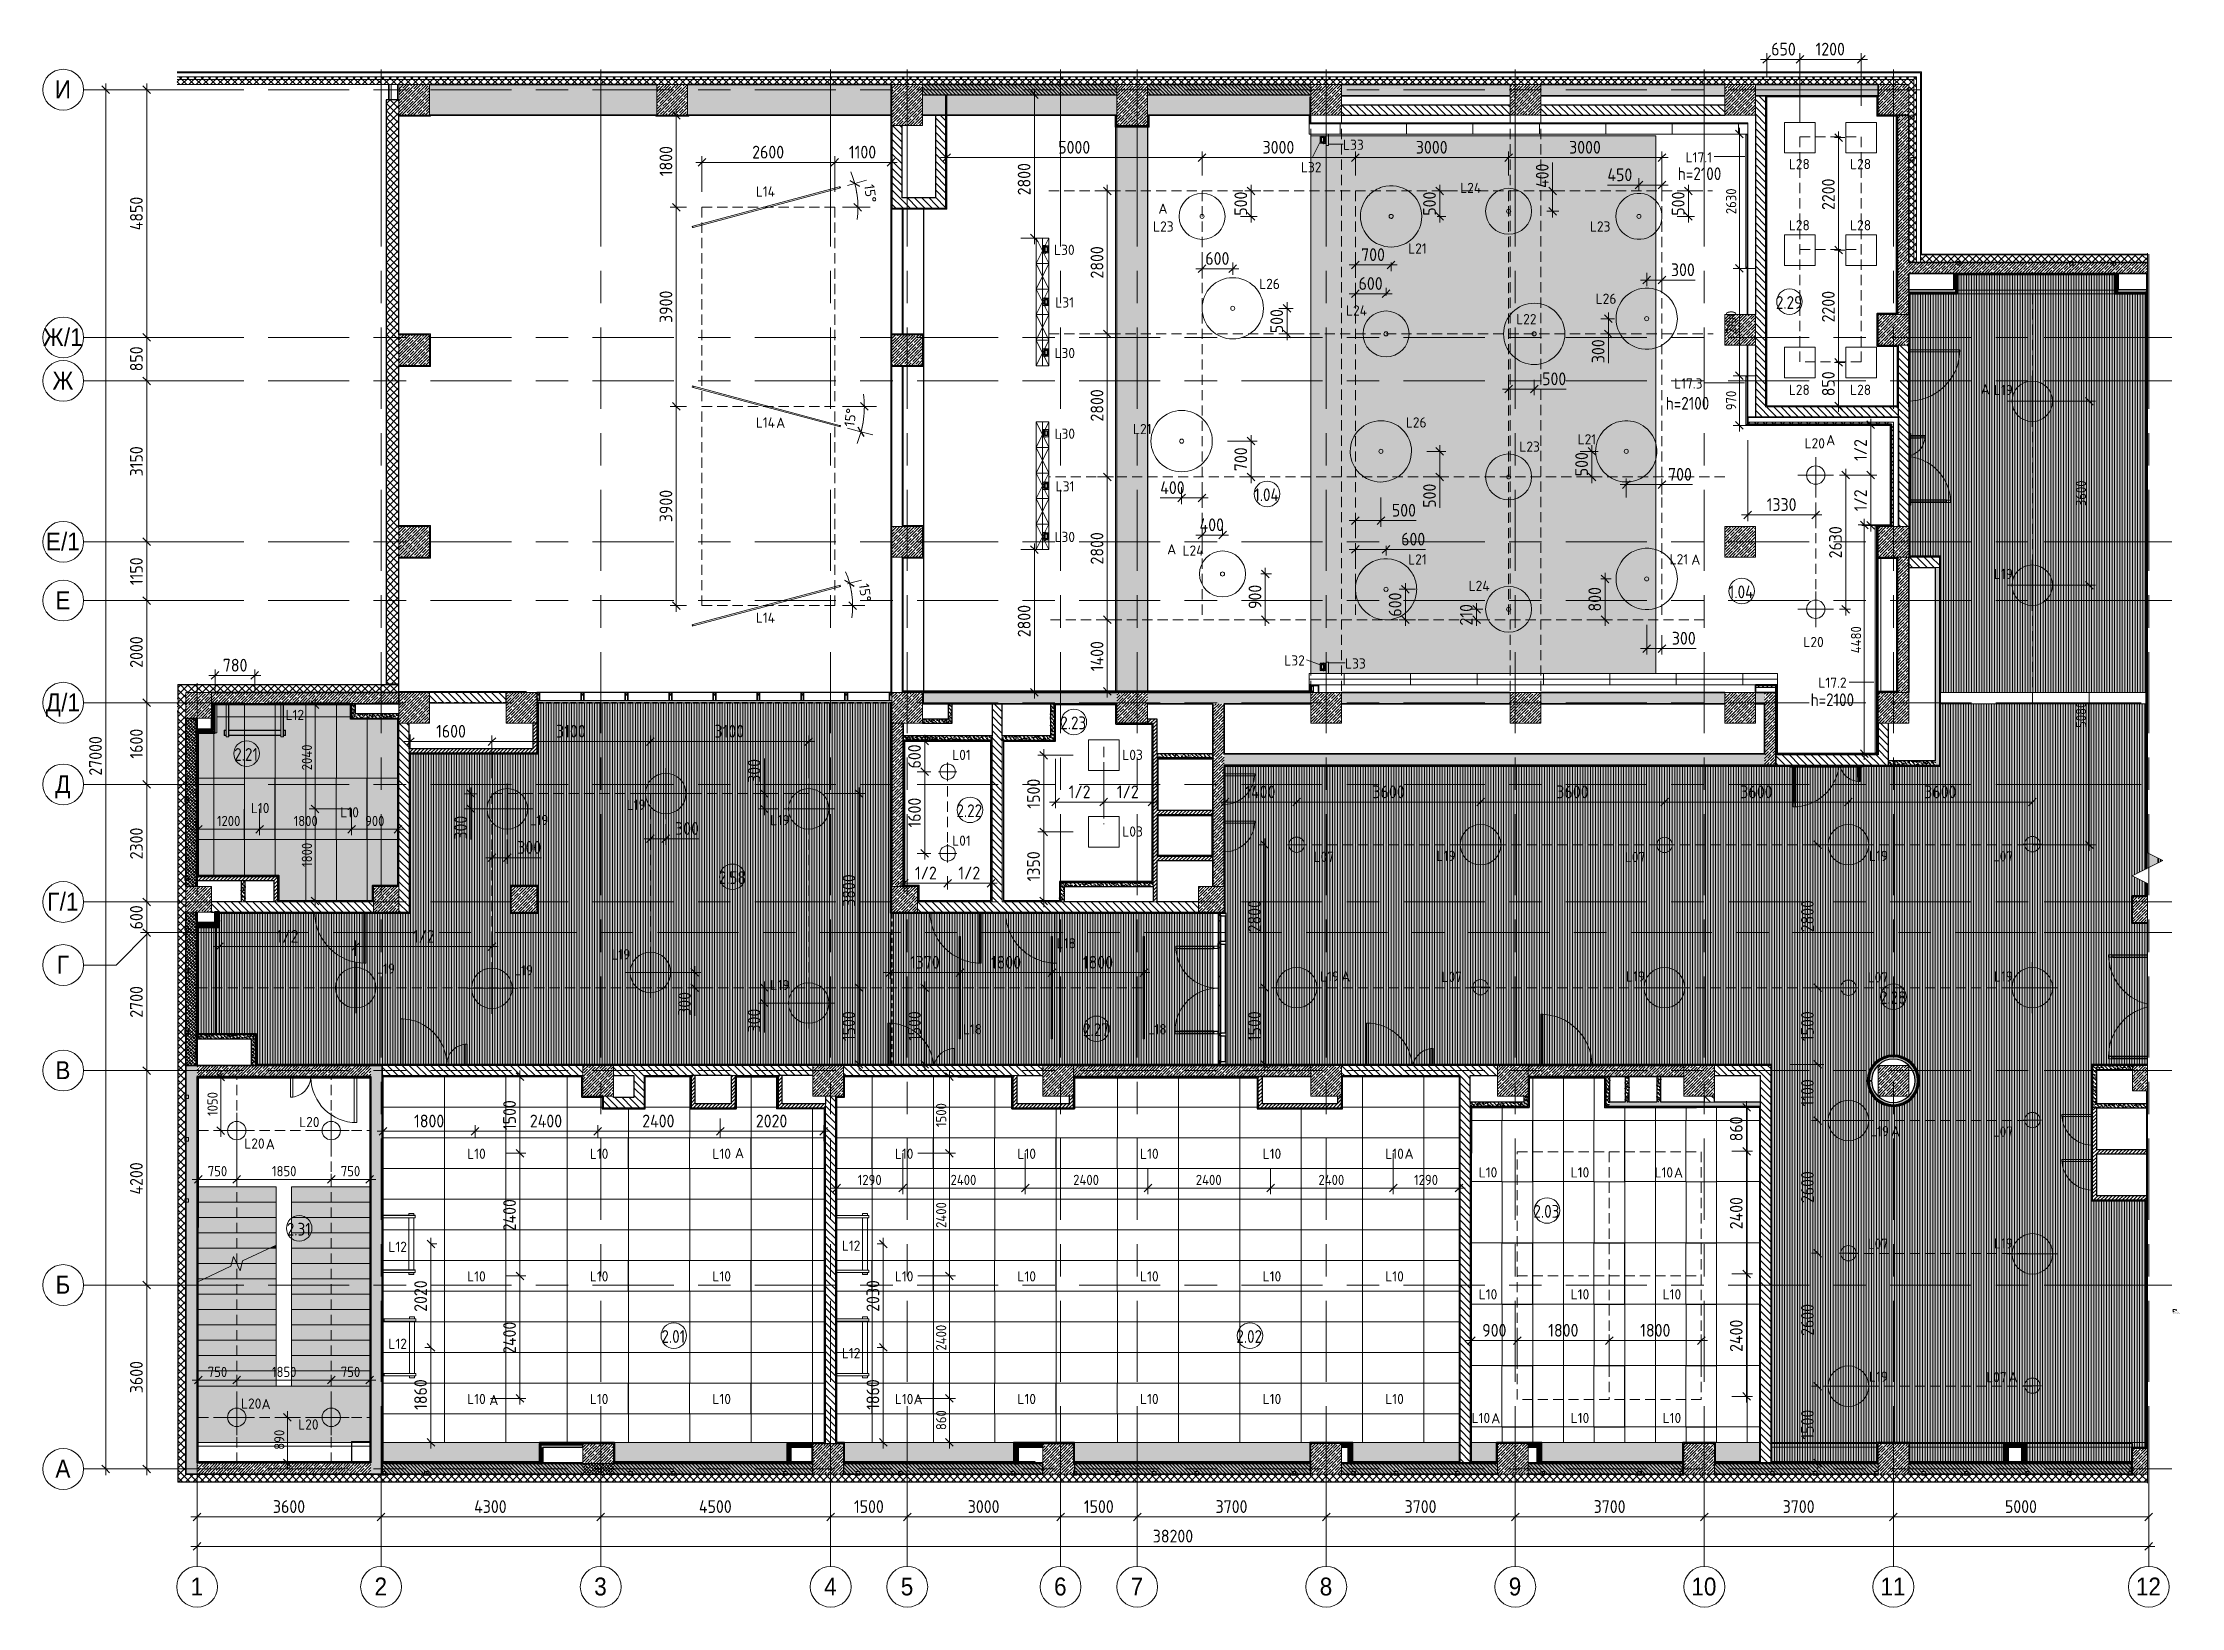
# Model space of a CAD drawing. Header units: millimetres. Extents: x -2911 to 185522, y -8553 to 29000.
# Drawn here: x -2911 to 38945, y -2706 to 27919 of the extents above; entities that cross this region are included whole.
import ezdxf

# ---------------------------------------------------------------- set-up
doc = ezdxf.new("R2010")
doc.units = ezdxf.units.MM
for name, pattern in [('200_ШТРИХ_ш1п0_6_', [160, 100, -60]), ('ADSK_Штрих_ш2 п1', [300, 200, -100]), ('Осевая', [3175, 635, -476.25, 1587.5, -476.25])]:
    doc.linetypes.add(name, pattern=pattern)
for name, color, linetype, lineweight in [('A-ANNO-DIMS', 7, 'Continuous', 9), ('A-ANNO-DIMS-100', 7, 'Continuous', 9), ('A-AREA-1', 7, '200_ШТРИХ_ш1п0_6_', 35), ('A-AREA-IDEN', 7, 'Continuous', 9), ('A-CLNG-PATT', 7, 'Continuous', 9), ('A-DETL', 7, 'Continuous', 9), ('A-DETL-1', 7, 'ADSK_Штрих_ш2 п1', 9), ('A-DETL-GENF', 7, 'Continuous', 9), ('A-DOOR', 7, 'Continuous', 9), ('A-DOOR-1', 7, 'Continuous', 13), ('A-GLAZ', 7, 'Continuous', 9), ('A-GLAZ-1', 7, 'Continuous', 13), ('A-GLAZ-CURT', 7, 'Continuous', 9), ('A-GLAZ-CURT-1', 7, 'Continuous', 25), ('A-GLAZ-CWMG', 7, 'Continuous', 9), ('A-GLAZ-CWMG-1', 7, 'Continuous', 25), ('A-WALL', 7, 'Continuous', 9), ('A-WALL-PATT', 7, 'Continuous', 9), ('E-LITE-EQPM', 7, 'Continuous', 9), ('E-LITE-EQPM-IDEN', 7, 'Continuous', 9), ('G-ANNO-TEXT', 7, 'Continuous', 9), ('I-WALL', 7, 'Continuous', 9), ('S-COLS', 7, 'Continuous', 9), ('S-STRS-2', 7, 'Continuous', 9), ('S-STRS-MBND', 7, 'Continuous', 9), ('Оси', 7, 'Continuous', 9), ('Оси-1', 7, 'Continuous', 20), ('Оси-2', 7, 'Осевая', 9)]:
    doc.layers.add(name, color=color, linetype=linetype, lineweight=lineweight)
for name, color, linetype, lineweight, true_color in [('A-ANNO-NOTE', 1, 'Continuous', 9, 0xff0000), ('A-CLNG-1', 7, 'Continuous', 9, 0xc0c0c0), ('A-WALL-1', 7, 'Continuous', 25, 0x3c3c3c), ('A-WALL-2', 7, 'Continuous', 13, 0x3c3c3c), ('A-WALL-3', 7, 'Continuous', 35, 0x3c3c3c), ('A-WALL-FNSH-1', 7, 'Continuous', 9, 0x3c3c3c), ('A-WALL-FNSH-2', 7, 'Continuous', 13, 0x3c3c3c), ('E-LITE-EQPM-1', 1, 'Continuous', 9, 0xff0000), ('G-ANNO-TEXT-1', 1, 'Continuous', 9, 0xff0000)]:
    doc.layers.add(name, color=color, linetype=linetype, lineweight=lineweight, true_color=true_color)
doc.layers.add('A-CLNG-PATT-1', color=7, linetype='Continuous', lineweight=9, transparency=1)
doc.layers.add('S-STRS-1', color=7, linetype='Continuous', lineweight=13, transparency=1)
doc.styles.add('Arial', font='arial.ttf', dxfattribs={"width": 0.9, "height": 350})
doc.styles.add('GOST Common', font='GOST_Common.ttf', dxfattribs={"height": 200})
doc.styles.add('GOST Common_1', font='GOST_Common.ttf', dxfattribs={"width": 0.9, "height": 250})
doc.styles.add('GOST Common_2', font='GOST_Common.ttf', dxfattribs={"width": 0.9, "height": 3.5})
doc.styles.add('GOST Common_3', font='GOST_Common.ttf', dxfattribs={"width": 0.9, "height": 3})
doc.styles.add('GOST Common_4', font='GOST_Common.ttf', dxfattribs={"width": 0.9, "height": 2.5})
doc.styles.add('ISOCPEUR', font='isocpeur.ttf', dxfattribs={"width": 0.9, "height": 250})
doc.styles.add('ISOCPEUR_1', font='isocpeur.ttf', dxfattribs={"height": 200})
doc.styles.add('ISOCPEUR_2', font='isocpeur.ttf', dxfattribs={"width": 0.9, "height": 200})
doc.styles.add('ISOCPEUR_3', font='isocpeur.ttf', dxfattribs={"height": 2.5})
doc.dimstyles.new('ISO-2_0_0_9К_Средний_округл2', dxfattribs={"dimscale": 304.8, "dimtxt": 199.196235, "dimasz": 0.492126, "dimexe": 0.393701, "dimexo": 0, "dimgap": 0, "dimtad": 1, "dimdec": 0, "dimrnd": 10, "dimzin": 0, "dimdsep": 46, "dimtxsty": 'ISOCPEUR_2', "dimblk1": 'OBLIQUE', "dimblk2": 'OBLIQUE', "dimsah": 1, "dimcen": 0.09, "dimdle": 0.393701, "dimazin": 0, "dimtfac": 1, "dimtdec": 4, "dimtix": 1, "dimtmove": 0, "dimatfit": 3, "dimfxl": 1, "dimtvp": 1, "dimtolj": 1, "dimtzin": 0, "dimarcsym": 2})
doc.dimstyles.new('ISO-2_0_1_0K__СРЕДНИЙ', dxfattribs={"dimscale": 304.8, "dimtxt": 199.196235, "dimasz": 0.492126, "dimexe": 0.787402, "dimexo": 0.492126, "dimgap": 0.328084, "dimtad": 1, "dimdec": 3, "dimrnd": 0.001, "dimdsep": 46, "dimtxsty": 'ISOCPEUR_1', "dimblk1": 'OBLIQUE', "dimblk2": 'OBLIQUE', "dimsah": 1, "dimcen": 0.09, "dimdle": 0.787402, "dimadec": 0, "dimazin": 0, "dimtfac": 1, "dimtdec": 4, "dimtix": 1, "dimtmove": 0, "dimatfit": 3, "dimfxl": 1, "dimtvp": 1, "dimtolj": 1, "dimtzin": 0, "dimarcsym": 2})
doc.dimstyles.new('ISO-2_0_1_0K__СРЕДНИЙ_1', dxfattribs={"dimscale": 304.8, "dimtxt": 199.196235, "dimasz": 0.492126, "dimexe": 0.787402, "dimexo": 0.492126, "dimgap": 0.328084, "dimtad": 1, "dimdec": 3, "dimrnd": 0.001, "dimdsep": 46, "dimtxsty": 'ISOCPEUR_1', "dimblk1": 'OBLIQUE', "dimblk2": 'OBLIQUE', "dimsah": 1, "dimcen": 0.09, "dimdle": 0.787402, "dimadec": 0, "dimazin": 0, "dimtfac": 1, "dimtdec": 4, "dimtix": 1, "dimtmove": 0, "dimatfit": 3, "dimfxl": 1, "dimtvp": 1, "dimtolj": 1, "dimtzin": 0, "dimarcsym": 2})
doc.dimstyles.new('ISO-2_0_1_0K__СРЕДНИЙ_2', dxfattribs={"dimscale": 304.8, "dimtxt": 199.196235, "dimasz": 0.492126, "dimexe": 0.787402, "dimexo": 0.492126, "dimgap": 0.328084, "dimtad": 1, "dimdec": 3, "dimrnd": 0.001, "dimdsep": 46, "dimtxsty": 'ISOCPEUR_1', "dimblk1": 'OBLIQUE', "dimblk2": 'OBLIQUE', "dimsah": 1, "dimcen": 0.09, "dimdle": 0.787402, "dimadec": 0, "dimazin": 0, "dimtfac": 1, "dimtdec": 4, "dimtix": 1, "dimtmove": 0, "dimatfit": 3, "dimfxl": 1, "dimtvp": 1, "dimtolj": 1, "dimtzin": 0, "dimarcsym": 2})
doc.dimstyles.new('ISO-2_5_0_9К_БОЛЬШОЙ', dxfattribs={"dimscale": 304.8, "dimtxt": 248.995294, "dimasz": 0.492126, "dimexe": 0.393701, "dimexo": 0.984252, "dimgap": 0, "dimtad": 1, "dimdec": 0, "dimrnd": 10, "dimzin": 0, "dimdsep": 46, "dimtxsty": 'ISOCPEUR', "dimblk1": 'OBLIQUE', "dimblk2": 'OBLIQUE', "dimsah": 1, "dimcen": 0.09, "dimdle": 0.393701, "dimazin": 0, "dimtfac": 1, "dimtdec": 4, "dimtix": 1, "dimtmove": 0, "dimatfit": 3, "dimfxl": 1, "dimtvp": 1, "dimtolj": 1, "dimtzin": 0, "dimarcsym": 2})
doc.dimstyles.new('ISO-2_5_0_9К_БОЛЬШОЙ_1', dxfattribs={"dimscale": 304.8, "dimtxt": 248.995294, "dimasz": 0.492126, "dimexe": 0.393701, "dimexo": 0.984252, "dimgap": 0, "dimtad": 1, "dimdec": 0, "dimrnd": 10, "dimzin": 0, "dimdsep": 46, "dimtxsty": 'ISOCPEUR', "dimblk1": 'OBLIQUE', "dimblk2": 'OBLIQUE', "dimsah": 1, "dimcen": 0.09, "dimdle": 0.393701, "dimazin": 0, "dimtfac": 1, "dimtdec": 4, "dimtix": 1, "dimtmove": 2, "dimatfit": 3, "dimfxl": 1, "dimtvp": 1, "dimtolj": 1, "dimtzin": 0, "dimarcsym": 2})
doc.dimstyles.new('ISO-2_5_0_9К_БОЛЬШОЙ_2', dxfattribs={"dimscale": 304.8, "dimtxt": 248.995294, "dimasz": 0.492126, "dimexe": 0.393701, "dimexo": 0.984252, "dimgap": 0, "dimtad": 1, "dimdec": 0, "dimrnd": 10, "dimzin": 0, "dimdsep": 46, "dimtxsty": 'ISOCPEUR', "dimblk1": 'OBLIQUE', "dimblk2": 'OBLIQUE', "dimsah": 1, "dimcen": 0.09, "dimdle": 0.393701, "dimazin": 0, "dimtfac": 1, "dimtdec": 4, "dimtix": 1, "dimtmove": 1, "dimatfit": 3, "dimfxl": 1, "dimtvp": 1, "dimtolj": 1, "dimtzin": 0, "dimarcsym": 2})
pattern_1 = [(135, (0, 0), (-70.71068, -70.71068), [])]
pattern_2 = [(45, (0, 0), (-70.71068, 70.71068), []), (135, (0, 0), (-70.71068, -70.71068), [])]
pattern_3 = [(45, (0, 0), (-57.02463, 57.02463), []), (45, (57.025, 0), (-57.02463, 57.02463), [100.806, -20.161, 3.353, -16.808])]
pattern_4 = [(135, (0, 0), (-35.35534, -35.35534), [])]
pattern_5 = [(45, (0, 0), (-35.35534, 35.35534), [])]
pattern_6 = [(135, (0, 0), (-75.43415, -75.43415), [106.68, -17.78, 3.556, -17.78]), (135, (0, 75.39), (-75.43415, -75.43415), []), (50, (0, 0), (127.52922, -11.15758), [13.335, -146.685]), (355, (0, 0), (-24.66966, 133.74002), [10.668, -117.348]), (100.451, (10.63, -0.93), (102.85973, 122.58178), [11.333, -124.663]), (46.184, (0, 35.56), (189.75516, -29.43036), [20.002, -220.027]), (96.636, (15.81, 33.1), (166.1822, 173.1996), [17, -186.995]), (351.184, (0, 35.56), (166.1839, 173.1976), [16.002, -176.022]), (21, (17.78, 26.67), (106.13027, -71.58603), [13.335, -146.685]), (326, (17.78, 26.67), (43.26188, 128.93175), [10.668, -117.348]), (71.451, (26.62, 20.7), (149.39198, 57.34505), [11.333, -124.663]), (37.5, (0, 0), (2.16223, 59.188357), [3.353, -112.573, 3.353, -115.773, -117.792]), (37.5, (0, 0), (2.16223, 59.188357), [-235.052, 3.353, -114.44]), (7.5, (0, 0), (46.77386, 70.12615), [3.353, -64.567, 3.353, -109.906, -44.894]), (7.5, (0, 0), (46.77386, 70.12615), [-181.178, 3.353, -41.542]), (327.5, (-39.65, 0), (94.91367, -4.010093), [3.353, -41.097, 3.353, -135.331, -184.023]), (327.5, (-39.65, 0), (94.91367, -4.010093), [-183.134, 3.353, -180.67]), (317.5, (-57.43, 0), (103.69057, 17.79882), [3.353, -54.432, 3.353, -88.748, -130.683]), (317.5, (-57.43, 0), (103.69057, 17.79882), [-149.885, 3.353, -127.33])]
pattern_7 = [(0, (0, 0), (121.92, 30.48), [10.058, -81.382, 10.058, -81.382, -487.68]), (0, (0, 0), (121.92, 30.48), [-182.88, 10.058, -172.822, 10.058, -81.382, -213.36]), (0, (0, 0), (121.92, 30.48), [-457.2, 10.058, -50.902, 10.058, -142.342]), (120, (45.72, 15.24), (-87.356454, 90.345817), [10.058, -81.382, 10.058, -81.382, -487.68]), (120, (45.72, 15.24), (-87.356454, 90.345817), [-182.88, 10.058, -172.822, 10.058, -81.382, -213.36]), (120, (45.72, 15.24), (-87.356454, 90.345817), [-457.2, 10.058, -50.902, 10.058, -142.342]), (240, (60.96, 76.2), (-34.563546, -120.825817), [10.058, -81.382, 10.058, -81.382, -487.68]), (240, (60.96, 76.2), (-34.563546, -120.825817), [-182.88, 10.058, -172.822, 10.058, -81.382, -213.36]), (240, (60.96, 76.2), (-34.563546, -120.825817), [-457.2, 10.058, -50.902, 10.058, -142.342])]
pattern_8 = [(45, (0, 0), (-106.066, 106.066), []), (135, (0, 0), (-106.066, -106.066), [])]
pattern_9 = [(0, (0, 0), (406.4, 101.6), [33.528, -271.272, 33.528, -271.272, -1625.6]), (0, (0, 0), (406.4, 101.6), [-609.6, 33.528, -576.072, 33.528, -271.272, -711.2]), (0, (0, 0), (406.4, 101.6), [-1524, 33.528, -169.672, 33.528, -474.472]), (120, (152.4, 50.8), (-291.18818, 301.15272), [33.528, -271.272, 33.528, -271.272, -1625.6]), (120, (152.4, 50.8), (-291.18818, 301.15272), [-609.6, 33.528, -576.072, 33.528, -271.272, -711.2]), (120, (152.4, 50.8), (-291.18818, 301.15272), [-1524, 33.528, -169.672, 33.528, -474.472]), (240, (203.2, 254), (-115.21182, -402.75272), [33.528, -271.272, 33.528, -271.272, -1625.6]), (240, (203.2, 254), (-115.21182, -402.75272), [-609.6, 33.528, -576.072, 33.528, -271.272, -711.2]), (240, (203.2, 254), (-115.21182, -402.75272), [-1524, 33.528, -169.672, 33.528, -474.472])]
pattern_10 = [(135, (0, 0), (-84.8528, -84.8528), []), (225, (0, 0), (84.8528, -84.8528), [])]

msp = doc.modelspace()

# ---------------------------------------------------------------- texts
at = {"layer": 'A-AREA-IDEN', "char_height": 250, "attachment_point": 1, "style": 'GOST Common_1'}
for s, insert, width in [('2.29', (31011.1065, 22959.1086), 663.79725), ('1.04', (20801.3106, 19196.0649), 627.721312), ('1.04', (30091.1866, 17294.9912), 627.721312), ('2.23', (17004.6021, 14730.414), 663.79725), ('2.21', (836.2904, 14111.9394), 606.07575), ('2.22', (14972.0523, 13010.8958), 663.79725), ('2.58', (10319.3158, 11700.9555), 663.79725), ('2.28', (33043.7668, 9353.7222), 663.79725), ('2.27', (17448.5745, 8725.3475), 663.79725), ('2.03', (26265.438, 5168.2413), 663.79725), ('2.31', (1865.933, 4818.8074), 606.07575), ('2.01', (9198.045, 2718.5883), 606.07575), ('2.02', (20450.6144, 2718.5883), 663.79725)]:
    msp.add_mtext(s, dxfattribs=dict(at, insert=insert, width=width))
at = {"layer": 'E-LITE-EQPM-IDEN', "char_height": 200, "attachment_point": 1, "style": 'GOST Common'}
for s, insert, width in [('L33', (22538.9152, 26022.4141), 513.08), ('L32', (21714.5314, 25581.9814), 521.096875), ('L17.1', (29243.5569, 25776.6808), 665.400625), ('L28', (31263.4018, 25644.0366), 529.11375), ('L28', (32463.4018, 25644.0366), 529.11375), ('L24', (24831.3757, 25177.6445), 553.164375), ('L14', (11045.0026, 25107.0721), 497.04625), ('L23', (18820.7254, 24421.9984), 521.096875), ('L23', (27370.7254, 24421.9984), 521.096875), ('L28', (31263.4018, 24446.9702), 529.11375), ('L28', (32463.4018, 24446.9702), 529.11375), ('L30', (16882.8818, 23965.5253), 521.096875), ('L21', (23813.6871, 23991.0857), 472.995625), ('L26', (20896.521, 23298.6921), 529.11375), ('L31', (16906.3818, 22935.5253), 464.97875), ('L24', (22597.3022, 22777.6445), 553.164375), ('L22', (25927.5363, 22608.5126), 529.11375), ('L26', (27483.5661, 23007.7818), 529.11375), ('L30', (16890.5673, 21945.5253), 521.096875), ('L17.3', (29019.1106, 21349.5712), 713.501875), ('L28', (31263.4018, 21224.9331), 529.11375), ('L28', (32463.4018, 21224.9331), 529.11375), ('L19', (35276.1917, 21221.3252), 472.995625), ('L14', (11045.0026, 20584.7278), 497.04625), ('L26', (23767.6871, 20586.1653), 529.11375), ('L30', (16890.5673, 20365.5253), 521.096875), ('L21', (18428.2113, 20456.9), 472.995625), ('L23', (25989.6371, 20112.9), 521.096875), ('L21', (27130.7113, 20256.9), 472.995625), ('L20', (31572.4018, 20178.1979), 529.11375), ('L31', (16914.0673, 19335.5253), 464.97875), ('L30', (16890.5673, 18345.5253), 521.096875), ('L24', (19397.3022, 18077.6445), 553.164375), ('L21', (23813.6871, 17905.033), 472.995625), ('L21', (28931.7463, 17908.4472), 472.995625), ('L19', (35276.1917, 17621.3252), 472.995625), ('L24', (24997.3022, 17387.6446), 553.164375), ('L14', (11045.0026, 16764.176), 497.04625), ('L32', (21388.6361, 15927.9267), 521.096875), ('L20', (31549.4018, 16287.7797), 529.11375), ('L33', (22578.5877, 15868.1406), 513.08), ('L17.2', (31842.3711, 15492.5643), 721.51875), ('L12', (1840.8664, 14861.862), 472.995625), ('L01', (14888.6715, 14078.6529), 472.995625), ('L03', (18218.2013, 14078.6529), 521.096875), ('L10', (1161.8915, 13038.0595), 472.995625), ('L19', (8515.2072, 13101.5736), 472.995625), ('L10', (2913.1466, 12954.9424), 472.995625), ('L19', (6612.5189, 12801.5736), 472.995625), ('L19', (11330.5855, 12801.5736), 472.995625), ('L03', (18218.2013, 12578.6529), 521.096875), ('L01', (14888.6715, 12399.8199), 472.995625), ('L07', (21962.5067, 12083.7405), 529.11375), ('L19', (24368.2145, 12102.1141), 472.995625), ('L07', (28053.4018, 12078.7405), 529.11375), ('L19', (32829.5654, 12102.1141), 472.995625), ('L07', (35253.1917, 12093.7405), 529.11375), ('L19', (8215.2072, 10173.2457), 472.995625), ('L18', (16931.8887, 10391.869), 472.995625), ('L19', (3611.1102, 9893.7457), 472.995625), ('L19', (6312.5189, 9861.8047), 472.995625), ('L19', (22088.5067, 9742.3251), 472.995625), ('L07', (24465.2145, 9733.9515), 529.11375), ('L19', (28076.4018, 9742.3251), 472.995625), ('L07', (32806.5654, 9723.9515), 529.11375), ('L19', (35276.1917, 9742.3251), 472.995625), ('L19', (11330.5855, 9573.2457), 472.995625), ('L18', (15097.5411, 8708.8341), 472.995625), ('L18', (18708.9903, 8708.8341), 472.995625), ('L20', (2106.9418, 6891.337), 529.11375), ('L19', (32852.5654, 6711.5581), 472.995625), ('L07', (35253.1917, 6704.1845), 529.11375), ('L20', (1033.0553, 6471.4503), 529.11375), ('L10', (5395.7385, 6270.5667), 472.995625), ('L10', (7795.7385, 6270.5667), 472.995625), ('L10', (10195.7385, 6270.5667), 472.995625), ('L10', (13765.7385, 6270.5667), 472.995625), ('L10', (16165.7385, 6270.5667), 472.995625), ('L10', (18565.7385, 6270.5667), 472.995625), ('L10', (20965.7385, 6270.5667), 472.995625), ('L10', (23365.7385, 6270.5667), 472.995625), ('L10', (25194.3573, 5906.1656), 472.995625), ('L10', (26994.3573, 5906.1656), 472.995625), ('L10', (28634.3573, 5906.1656), 472.995625), ('L12', (3853.4451, 4449.0207), 472.995625), ('L12', (12728.3, 4470.9686), 472.995625), ('L07', (32806.5654, 4509.8583), 529.11375), ('L19', (35276.1917, 4516.2319), 472.995625), ('L10', (5395.7385, 3870.5667), 472.995625), ('L10', (7795.7385, 3870.5667), 472.995625), ('L10', (10195.7385, 3870.5667), 472.995625), ('L10', (13765.7385, 3870.5667), 472.995625), ('L10', (16165.7385, 3870.5667), 472.995625), ('L10', (18565.7385, 3870.5667), 472.995625), ('L10', (20965.7385, 3870.5667), 472.995625), ('L10', (23365.7385, 3870.5667), 472.995625), ('L10', (25194.3573, 3519.0175), 472.995625), ('L10', (26994.3573, 3519.0175), 472.995625), ('L10', (28794.3573, 3519.0175), 472.995625), ('L12', (3853.4451, 2551.7151), 472.995625), ('L12', (12728.3, 2367.6109), 472.995625), ('L19', (32829.5654, 1906.8436), 472.995625), ('L07', (35126.1917, 1898.47), 529.11375), ('L20', (969.2501, 1381.1349), 529.11375), ('L10', (5395.7385, 1470.5667), 472.995625), ('L10', (7795.7385, 1470.5667), 472.995625), ('L10', (10195.7385, 1470.5667), 472.995625), ('L10', (13765.7385, 1470.5667), 472.995625), ('L10', (16165.7385, 1470.5667), 472.995625), ('L10', (18565.7385, 1470.5667), 472.995625), ('L10', (20965.7385, 1470.5667), 472.995625), ('L10', (23365.7385, 1470.5667), 472.995625), ('L20', (2088.2846, 971.5441), 529.11375), ('L10', (25054.3573, 1098.9927), 472.995625), ('L10', (26994.3573, 1098.9927), 472.995625), ('L10', (28794.3573, 1098.9927), 472.995625)]:
    msp.add_mtext(s, dxfattribs=dict(at, insert=insert, width=width))
at = {"layer": 'G-ANNO-TEXT', "attachment_point": 1}
for s, insert, char_height, width, style in [('\\LПримечания', (38778.2713, 3081.5689), 3.5, 28.427839, 'GOST Common_2'), ('1. ', (38778.2713, 3071.3218), 2.5, 4.248944, 'ISOCPEUR_3'), ('\\LУсловные', (38778.4454, 3124.5736), 3.5, 22.150626, 'GOST Common_2'), ('2. 1/2 ', (38778.2713, 3066.4271), 2.5, 12.586494, 'ISOCPEUR_3'), ('3. ', (38778.2713, 3061.5323), 2.5, 4.890294, 'ISOCPEUR_3'), ('4. ', (38778.2713, 3056.6375), 2.5, 5.1308, 'ISOCPEUR_3'), ('7. ', (38778.2713, 3041.9531), 2.5, 4.890294, 'ISOCPEUR_3'), ('5. ', (38778.2713, 3051.7427), 2.5, 4.890294, 'ISOCPEUR_3'), ('6. ', (38778.2713, 3046.8479), 2.5, 4.890294, 'ISOCPEUR_3'), ('8. ', (38778.2713, 3037.0583), 2.5, 4.890294, 'ISOCPEUR_3'), ('За', (38781.777, 3071.3218), 2.5, 4.729956, 'ISOCPEUR_3'), ('Объемы', (38782.3062, 3041.9531), 2.5, 14.1097, 'ISOCPEUR_3'), ('См', (38782.3062, 3046.8479), 2.5, 4.569619, 'ISOCPEUR_3'), ('Все', (38782.3062, 3061.5323), 2.5, 6.4135, 'ISOCPEUR_3'), ('Подключение', (38782.3062, 3051.7427), 2.5, 24.451469, 'ISOCPEUR_3'), ('Перед', (38782.3062, 3037.0583), 2.5, 11.063287, 'ISOCPEUR_3'), ('Окончательная', (38782.5046, 3056.6375), 2.5, 29.421931, 'ISOCPEUR_3'), ('\\fISOCPEUR|b0|i0|c204|p34|; ', (38785.6796, 3071.3218), 2.5, 1.843881, 'ISOCPEUR_3'), ('01', (38785.6218, 3114.1547), 2.5, 3.318986, 'GOST Common_4'), ('\\fISOCPEUR|b0|i0|c204|p34|;.', (38786.0765, 3046.8479), 2.5, 0.881856, 'ISOCPEUR_3'), ('совместно', (38786.8041, 3046.8479), 2.5, 19.641344, 'ISOCPEUR_3'), ('отметку', (38787.201, 3071.3218), 2.5, 16.514762, 'ISOCPEUR_3'), ('\\fISOCPEUR|b0|i0|c204|p34|; ', (38787.5978, 3061.5323), 2.5, 1.843881, 'ISOCPEUR_3'), ('\\fISOCPEUR|b0|i0|c204|p34|;–', (38788.6562, 3066.4271), 2.5, 2.405062, 'ISOCPEUR_3'), ('видимое', (38789.1192, 3061.5323), 2.5, 15.3924, 'ISOCPEUR_3'), ('\\fISOCPEUR|b0|i0|c204|p34|; ', (38790.6405, 3066.4271), 2.5, 1.843881, 'ISOCPEUR_3'), ('\\fISOCPEUR|b0|i0|c204|p34|; ', (38791.4343, 3037.0583), 2.5, 1.843881, 'ISOCPEUR_3'), ('отрезки', (38792.1619, 3066.4271), 2.5, 15.552737, 'ISOCPEUR_3'), ('заказом', (38792.9556, 3037.0583), 2.5, 15.552737, 'ISOCPEUR_3'), ('\\fISOCPEUR|b0|i0|c204|p34|; ', (38793.9478, 3041.9531), 2.5, 1.843881, 'ISOCPEUR_3'), ('материалов', (38795.4692, 3041.9531), 2.5, 22.928262, 'ISOCPEUR_3'), ('\\L\\fGOST Common|b0|i0|c204|p34|;\\W.9;\\L ', (38796.7215, 3124.5736), 3.5, 1.298734, 'GOST Common_2'), ('\\Lобозначения', (38797.793, 3124.5736), 3.5, 30.159484, 'GOST Common_2'), ('Осевая', (38798.4405, 3091.7003), 2.5, 11.832907, 'GOST Common_4'), ('Марка', (38798.4405, 3102.9503), 2.5, 10.678477, 'GOST Common_4'), ('Номер', (38798.4405, 3114.1547), 2.5, 10.173414, 'GOST Common_4'), ('\\fISOCPEUR|b0|i0|c204|p34|; ', (38801.8192, 3061.5323), 2.5, 1.843881, 'ISOCPEUR_3'), ('\\fISOCPEUR|b0|i0|c204|p34|; ', (38802.4806, 3051.7427), 2.5, 1.843881, 'ISOCPEUR_3'), (' +0.000 ', (38800.827, 3071.3218), 2.5, 15.3924, 'ISOCPEUR_3'), ('\\fISOCPEUR|b0|i0|c204|p34|; ', (38803.0098, 3046.8479), 2.5, 1.843881, 'ISOCPEUR_3'), ('оборудование', (38803.3405, 3061.5323), 2.5, 26.215181, 'ISOCPEUR_3'), ('\\fISOCPEUR|b0|i0|c204|p34|;и', (38804.002, 3051.7427), 2.5, 2.164556, 'ISOCPEUR_3'), ('\\fISOCPEUR|b0|i0|c204|p34|;с', (38804.5312, 3046.8479), 2.5, 1.843881, 'ISOCPEUR_3'), ('\\fISOCPEUR|b0|i0|c204|p34|; ', (38804.9942, 3066.4271), 2.5, 1.843881, 'ISOCPEUR_3'), ('\\fISOCPEUR|b0|i0|c204|p34|; ', (38805.7879, 3051.7427), 2.5, 1.843881, 'ISOCPEUR_3'), ('\\fISOCPEUR|b0|i0|c204|p34|; ', (38805.7879, 3037.0583), 2.5, 1.843881, 'ISOCPEUR_3'), ('\\fISOCPEUR|b0|i0|c204|p34|; ', (38806.0525, 3046.8479), 2.5, 1.843881, 'ISOCPEUR_3'), ('равного', (38806.5155, 3066.4271), 2.5, 15.3924, 'ISOCPEUR_3'), ('\\fISOCPEUR|b0|i0|c204|p34|; ', (38806.7801, 3056.6375), 2.5, 1.843881, 'ISOCPEUR_3'), ('\\fGOST Common|b0|i0|c204|p34|;\\W.9; ', (38806.8344, 3114.1547), 2.5, 0.937974, 'GOST Common_4'), ('\\fGOST Common|b0|i0|c204|p34|;\\W.9; ', (38807.2511, 3102.9503), 2.5, 0.937974, 'GOST Common_4'), ('светильников', (38807.3093, 3037.0583), 2.5, 26.215181, 'ISOCPEUR_3'), ('разводка', (38807.3093, 3051.7427), 2.5, 17.637125, 'ISOCPEUR_3'), ('помещения', (38807.6083, 3114.1547), 2.5, 18.543032, 'GOST Common_4'), ('разверткой', (38807.5739, 3046.8479), 2.5, 22.286912, 'ISOCPEUR_3'), ('\\fGOST Common|b0|i0|c204|p34|;\\W.9; ', (38808.2036, 3091.7003), 2.5, 0.937974, 'GOST Common_4'), ('источника', (38808.025, 3102.9503), 2.5, 17.965817, 'GOST Common_4'), ('спецификация', (38808.3015, 3056.6375), 2.5, 26.9367, 'ISOCPEUR_3'), ('линия', (38808.9775, 3091.7003), 2.5, 9.740503, 'GOST Common_4'), ('принята', (38813.527, 3071.3218), 2.5, 15.953581, 'ISOCPEUR_3'), ('\\fISOCPEUR|b0|i0|c204|p34|; ', (38814.3869, 3041.9531), 2.5, 1.843881, 'ISOCPEUR_3'), ('\\fISOCPEUR|b0|i0|c204|p34|;и', (38815.9082, 3041.9531), 2.5, 2.164556, 'ISOCPEUR_3'), ('\\fISOCPEUR|b0|i0|c204|p34|; ', (38817.6942, 3041.9531), 2.5, 1.843881, 'ISOCPEUR_3'), ('\\fISOCPEUR|b0|i0|c204|p34|; ', (38819.2155, 3066.4271), 2.5, 1.843881, 'ISOCPEUR_3'), ('оборудования', (38819.2155, 3041.9531), 2.5, 26.215181, 'ISOCPEUR_3'), ('размера', (38820.7369, 3066.4271), 2.5, 15.713075, 'ISOCPEUR_3'), ('\\fISOCPEUR|b0|i0|c204|p34|; ', (38821.8614, 3051.7427), 2.5, 1.843881, 'ISOCPEUR_3'), ('\\fGOST Common|b0|i0|c204|p34|;\\W.9; ', (38822.8483, 3102.9503), 2.5, 0.937974, 'GOST Common_4'), ('внутренней', (38823.3827, 3051.7427), 2.5, 22.206744, 'ISOCPEUR_3'), ('света', (38823.6222, 3102.9503), 2.5, 10.173414, 'GOST Common_4'), ('\\fISOCPEUR|b0|i0|c204|p34|; ', (38824.9702, 3061.5323), 2.5, 1.843881, 'ISOCPEUR_3'), ('\\fISOCPEUR|b0|i0|c204|p34|;.', (38825.9624, 3046.8479), 2.5, 0.881856, 'ISOCPEUR_3'), ('\\fISOCPEUR|b0|i0|c204|p34|; ', (38826.69, 3071.3218), 2.5, 1.843881, 'ISOCPEUR_3'), ('на', (38826.4916, 3061.5323), 2.5, 4.569619, 'ISOCPEUR_3'), ('отметка', (38828.2114, 3071.3218), 2.5, 16.755269, 'ISOCPEUR_3'), ('\\fISOCPEUR|b0|i0|c204|p34|; ', (38828.939, 3037.0583), 2.5, 1.843881, 'ISOCPEUR_3'), ('\\fISOCPEUR|b0|i0|c204|p34|; ', (38830.2619, 3061.5323), 2.5, 1.843881, 'ISOCPEUR_3'), ('\\fISOCPEUR|b0|i0|c204|p34|; ', (38830.5265, 3056.6375), 2.5, 1.843881, 'ISOCPEUR_3'), ('выполнить', (38830.4603, 3037.0583), 2.5, 20.282694, 'ISOCPEUR_3'), ('потолке', (38831.7832, 3061.5323), 2.5, 15.713075, 'ISOCPEUR_3'), ('светильников', (38832.0478, 3056.6375), 2.5, 26.215181, 'ISOCPEUR_3'), ('\\fISOCPEUR|b0|i0|c204|p34|; ', (38833.7015, 3066.4271), 2.5, 1.843881, 'ISOCPEUR_3'), ('\\fISOCPEUR|b0|i0|c204|p34|;в', (38835.2228, 3066.4271), 2.5, 2.164556, 'ISOCPEUR_3'), ('\\fISOCPEUR|b0|i0|c204|p34|; ', (38837.0088, 3066.4271), 2.5, 1.843881, 'ISOCPEUR_3'), ('данной', (38838.5301, 3066.4271), 2.5, 13.227844, 'ISOCPEUR_3'), ('\\fISOCPEUR|b0|i0|c204|p34|; ', (38840.8452, 3041.9531), 2.5, 1.843881, 'ISOCPEUR_3'), ('\\fISOCPEUR|b0|i0|c204|p34|; ', (38841.7051, 3051.7427), 2.5, 1.843881, 'ISOCPEUR_3'), ('\\fISOCPEUR|b0|i0|c204|p34|; ', (38842.0358, 3071.3218), 2.5, 1.843881, 'ISOCPEUR_3'), ('указаны', (38842.3666, 3041.9531), 2.5, 15.713075, 'ISOCPEUR_3'), ('подсветки', (38843.2265, 3051.7427), 2.5, 19.721512, 'ISOCPEUR_3'), ('уровня', (38843.5572, 3071.3218), 2.5, 12.987338, 'ISOCPEUR_3'), ('\\fISOCPEUR|b0|i0|c204|p34|; ', (38844.7478, 3061.5323), 2.5, 1.843881, 'ISOCPEUR_3'), ('необходимо', (38846.2692, 3061.5323), 2.5, 21.886069, 'ISOCPEUR_3'), ('\\fISOCPEUR|b0|i0|c204|p34|; ', (38847.1952, 3037.0583), 2.5, 1.843881, 'ISOCPEUR_3'), ('светотехнический', (38848.7166, 3037.0583), 2.5, 35.113912, 'ISOCPEUR_3'), ('\\fISOCPEUR|b0|i0|c204|p34|; ', (38849.4442, 3066.4271), 2.5, 1.843881, 'ISOCPEUR_3'), ('размерной', (38850.9655, 3066.4271), 2.5, 19.801681, 'ISOCPEUR_3'), ('\\fISOCPEUR|b0|i0|c204|p34|; ', (38853.6775, 3056.6375), 2.5, 1.843881, 'ISOCPEUR_3'), ('\\fISOCPEUR|b0|i0|c204|p34|; ', (38854.2728, 3071.3218), 2.5, 1.843881, 'ISOCPEUR_3'), ('\\fISOCPEUR|b0|i0|c204|p34|; ', (38855.3312, 3041.9531), 2.5, 1.843881, 'ISOCPEUR_3'), ('выпускается', (38855.1989, 3056.6375), 2.5, 24.210963, 'ISOCPEUR_3'), ('чистого', (38855.7942, 3071.3218), 2.5, 15.3924, 'ISOCPEUR_3'), ('для', (38856.8525, 3041.9531), 2.5, 6.493669, 'ISOCPEUR_3'), ('света', (38858.7248, 3087.467), 2.5, 10.173414, 'GOST Common_4'), ('Марка', (38858.7248, 3091.7003), 2.5, 10.678477, 'GOST Common_4'), ('\\fISOCPEUR|b0|i0|c204|p34|; ', (38859.4983, 3051.7427), 2.5, 1.843881, 'ISOCPEUR_3'), ('Условное', (38859.5768, 3114.1547), 2.5, 15.512653, 'GOST Common_4'), ('Условное', (38859.5768, 3102.4487), 2.5, 15.512653, 'GOST Common_4'), ('мебели', (38861.0197, 3051.7427), 2.5, 13.227844, 'ISOCPEUR_3'), ('\\fISOCPEUR|b0|i0|c204|p34|; ', (38862.2103, 3041.9531), 2.5, 1.843881, 'ISOCPEUR_3'), ('одного', (38863.7317, 3041.9531), 2.5, 12.987338, 'ISOCPEUR_3'), ('\\fISOCPEUR|b0|i0|c204|p34|; ', (38864.327, 3061.5323), 2.5, 1.843881, 'ISOCPEUR_3'), ('согласовать', (38865.8483, 3061.5323), 2.5, 24.210963, 'ISOCPEUR_3'), ('\\fISOCPEUR|b0|i0|c204|p34|; ', (38867.3036, 3066.4271), 2.5, 1.843881, 'ISOCPEUR_3'), ('\\fGOST Common|b0|i0|c204|p34|;\\W.9; ', (38867.5354, 3091.7003), 2.5, 0.937974, 'GOST Common_4'), ('аварийного', (38868.3093, 3091.7003), 2.5, 19.913918, 'GOST Common_4'), ('\\fISOCPEUR|b0|i0|c204|p34|; ', (38868.4942, 3071.3218), 2.5, 1.843881, 'ISOCPEUR_3'), ('цепочке', (38868.8249, 3066.4271), 2.5, 15.3924, 'ISOCPEUR_3'), ('пола', (38870.0155, 3071.3218), 2.5, 8.898731, 'ISOCPEUR_3'), ('\\fISOCPEUR|b0|i0|c204|p34|; ', (38871.9338, 3051.7427), 2.5, 1.843881, 'ISOCPEUR_3'), ('\\fGOST Common|b0|i0|c204|p34|;\\W.9; ', (38872.376, 3114.1547), 2.5, 0.937974, 'GOST Common_4'), ('\\fGOST Common|b0|i0|c204|p34|;\\W.9; ', (38872.376, 3102.4487), 2.5, 0.937974, 'GOST Common_4'), ('обозначение', (38873.1499, 3114.1547), 2.5, 21.501259, 'GOST Common_4'), ('обозначение', (38873.1499, 3102.4487), 2.5, 21.501259, 'GOST Common_4'), ('выполняется', (38873.4551, 3051.7427), 2.5, 24.291131, 'ISOCPEUR_3'), ('\\fISOCPEUR|b0|i0|c204|p34|; ', (38874.4473, 3041.9531), 2.5, 1.843881, 'ISOCPEUR_3'), ('\\fISOCPEUR|b0|i0|c204|p34|; ', (38875.1749, 3056.6375), 2.5, 1.843881, 'ISOCPEUR_3'), ('этажа', (38875.9687, 3041.9531), 2.5, 12.426156, 'ISOCPEUR_3'), ('поставщиком', (38876.6963, 3056.6375), 2.5, 25.413494, 'ISOCPEUR_3'), ('\\fISOCPEUR|b0|i0|c204|p34|; ', (38877.3577, 3071.3218), 2.5, 1.843881, 'ISOCPEUR_3'), ('\\fISOCPEUR|b0|i0|c204|p34|; ', (38877.6885, 3037.0583), 2.5, 1.843881, 'ISOCPEUR_3'), ('первого', (38878.8791, 3071.3218), 2.5, 15.151894, 'ISOCPEUR_3'), ('расчет', (38879.2098, 3037.0583), 2.5, 13.46835, 'ISOCPEUR_3'), ('\\fISOCPEUR|b0|i0|c204|p34|;.', (38881.5249, 3066.4271), 2.5, 0.881856, 'ISOCPEUR_3'), ('\\fGOST Common|b0|i0|c204|p34|;\\W.9; ', (38884.7399, 3091.7003), 2.5, 0.937974, 'GOST Common_4'), ('источника', (38885.5138, 3091.7003), 2.5, 17.965817, 'GOST Common_4'), ('\\fISOCPEUR|b0|i0|c204|p34|; ', (38885.8244, 3061.5323), 2.5, 1.843881, 'ISOCPEUR_3'), ('\\fISOCPEUR|b0|i0|c204|p34|;.', (38886.2213, 3041.9531), 2.5, 0.881856, 'ISOCPEUR_3'), ('\\fISOCPEUR|b0|i0|c204|p34|;с', (38887.3457, 3061.5323), 2.5, 1.843881, 'ISOCPEUR_3'), ('\\fISOCPEUR|b0|i0|c204|p34|; ', (38888.8671, 3061.5323), 2.5, 1.843881, 'ISOCPEUR_3'), ('\\fISOCPEUR|b0|i0|c204|p34|;.', (38890.3223, 3037.0583), 2.5, 0.881856, 'ISOCPEUR_3'), ('архитекторами', (38890.3885, 3061.5323), 2.5, 29.983113, 'ISOCPEUR_3'), ('\\fGOST Common|b0|i0|c204|p34|;\\W.9; ', (38890.8902, 3114.1547), 2.5, 0.937974, 'GOST Common_4'), ('\\fGOST Common|b0|i0|c204|p34|;\\W.9; ', (38890.8902, 3102.4487), 2.5, 0.937974, 'GOST Common_4'), ('\\fISOCPEUR|b0|i0|c204|p34|; ', (38891.3806, 3071.3218), 2.5, 1.843881, 'ISOCPEUR_3'), ('светильника', (38891.6641, 3114.1547), 2.5, 21.862018, 'GOST Common_4'), ('светильника', (38891.6641, 3102.4487), 2.5, 21.862018, 'GOST Common_4'), ('этажа', (38892.902, 3071.3218), 2.5, 12.426156, 'ISOCPEUR_3'), ('\\fISOCPEUR|b0|i0|c204|p34|; ', (38893.4973, 3051.7427), 2.5, 1.843881, 'ISOCPEUR_3'), ('по', (38895.0187, 3051.7427), 2.5, 4.329112, 'ISOCPEUR_3'), ('\\fISOCPEUR|b0|i0|c204|p34|; ', (38897.6645, 3056.6375), 2.5, 1.843881, 'ISOCPEUR_3'), ('\\fISOCPEUR|b0|i0|c204|p34|; ', (38898.5905, 3051.7427), 2.5, 1.843881, 'ISOCPEUR_3'), ('осветительных', (38899.1858, 3056.6375), 2.5, 29.181425, 'ISOCPEUR_3'), ('\\fGOST Common|b0|i0|c204|p34|;\\W.9; ', (38900.3371, 3091.7003), 2.5, 0.937974, 'GOST Common_4'), ('проекту', (38900.1119, 3051.7427), 2.5, 15.713075, 'ISOCPEUR_3'), ('\\fISOCPEUR|b0|i0|c204|p34|;.', (38903.1546, 3071.3218), 2.5, 0.881856, 'ISOCPEUR_3'), ('\\fISOCPEUR|b0|i0|c204|p34|; ', (38913.0765, 3051.7427), 2.5, 1.843881, 'ISOCPEUR_3'), ('производителя', (38914.5978, 3051.7427), 2.5, 28.540075, 'ISOCPEUR_3'), ('\\fISOCPEUR|b0|i0|c204|p34|; ', (38915.127, 3061.5323), 2.5, 1.843881, 'ISOCPEUR_3'), ('данного', (38916.6483, 3061.5323), 2.5, 15.3924, 'ISOCPEUR_3'), ('\\fISOCPEUR|b0|i0|c204|p34|; ', (38923.2629, 3056.6375), 2.5, 1.843881, 'ISOCPEUR_3'), ('приборов', (38924.7843, 3056.6375), 2.5, 17.31645, 'ISOCPEUR_3'), ('\\fISOCPEUR|b0|i0|c204|p34|; ', (38929.3483, 3061.5323), 2.5, 1.843881, 'ISOCPEUR_3'), ('проекта', (38930.8697, 3061.5323), 2.5, 15.953581, 'ISOCPEUR_3'), ('\\fISOCPEUR|b0|i0|c204|p34|;.', (38938.1457, 3051.7427), 2.5, 0.881856, 'ISOCPEUR_3'), ('\\fISOCPEUR|b0|i0|c204|p34|;.', (38939.0718, 3056.6375), 2.5, 0.881856, 'ISOCPEUR_3'), ('\\fISOCPEUR|b0|i0|c204|p34|;.', (38944.0327, 3061.5323), 2.5, 0.881856, 'ISOCPEUR_3')]:
    msp.add_mtext(s, dxfattribs=dict(at, insert=insert, char_height=char_height, width=width, style=style))
at = {"layer": 'G-ANNO-TEXT-1', "attachment_point": 1}
for s, insert, char_height, width, style in [('h=2100', (29090.1749, 25479.9861), 250, 1111.138875, 'GOST Common_1'), ('\\fISOCPEUR|b0|i0|c204|p34|;А', (18924.4929, 24772.6497), 200, 224.4725, 'ISOCPEUR_1'), ('h=2100', (28854.6631, 20986.1532), 250, 1111.138875, 'GOST Common_1'), ('\\fISOCPEUR|b0|i0|c204|p34|;А', (35019.9418, 21233.8982), 200, 224.4725, 'ISOCPEUR_1'), ('\\fISOCPEUR|b0|i0|c204|p34|;А', (11442.4839, 20579.5868), 200, 224.4725, 'ISOCPEUR_1'), ('\\fISOCPEUR|b0|i0|c204|p34|;А', (31993.537, 20240.2035), 200, 224.4725, 'ISOCPEUR_1'), ('\\fISOCPEUR|b0|i0|c204|p34|;А', (19094.6295, 18102.4436), 200, 224.4725, 'ISOCPEUR_1'), ('\\fISOCPEUR|b0|i0|c204|p34|;А', (29353.4264, 17900.9459), 200, 224.4725, 'ISOCPEUR_1'), ('h=2100', (31689.6395, 15183.0359), 250, 1111.138875, 'GOST Common_1'), ('\\fISOCPEUR|b0|i0|c204|p34|;А', (22501.2895, 9740.2364), 200, 224.4725, 'ISOCPEUR_1'), ('\\fISOCPEUR|b0|i0|c204|p34|;А', (33261.8388, 6708.4068), 200, 224.4725, 'ISOCPEUR_1'), ('\\fISOCPEUR|b0|i0|c204|p34|;А', (1452.9486, 6459.3411), 200, 224.4725, 'ISOCPEUR_1'), ('\\fISOCPEUR|b0|i0|c204|p34|;А', (10635.6797, 6283.7503), 200, 224.4725, 'ISOCPEUR_1'), ('\\fISOCPEUR|b0|i0|c204|p34|;А', (23741.0243, 6272.1653), 200, 224.4725, 'ISOCPEUR_1'), ('\\fISOCPEUR|b0|i0|c204|p34|;А', (29014.6475, 5901.3476), 200, 224.4725, 'ISOCPEUR_1'), ('L01', (38784.4065, 3102.7227), 3, 6.349365, 'GOST Common_3'), ('L01', (38843.5002, 3091.4727), 3, 6.349365, 'GOST Common_3'), ('\\fGOST Common|b0|i0|c204|p34|;\\W.9;А', (38848.7389, 3091.4727), 3, 2.958227, 'GOST Common_3'), ('\\fISOCPEUR|b0|i0|c204|p34|;А', (35563.3875, 1896.9716), 200, 224.4725, 'ISOCPEUR_1'), ('\\fISOCPEUR|b0|i0|c204|p34|;А', (1370.2753, 1369.5525), 200, 224.4725, 'ISOCPEUR_1'), ('\\fISOCPEUR|b0|i0|c204|p34|;А', (5827.484, 1450.5092), 200, 224.4725, 'ISOCPEUR_1'), ('\\fISOCPEUR|b0|i0|c204|p34|;А', (14132.2637, 1466.9845), 200, 224.4725, 'ISOCPEUR_1'), ('\\fISOCPEUR|b0|i0|c204|p34|;А', (25438.3221, 1093.0456), 200, 224.4725, 'ISOCPEUR_1')]:
    msp.add_mtext(s, dxfattribs=dict(at, insert=insert, char_height=char_height, width=width, style=style))
at = {"layer": 'Оси', "char_height": 350, "attachment_point": 1, "style": 'Arial'}
for s, insert, width in [('\\fArial|b0|i0|c204|p34|;\\W.9;И', (-2675.4763, 27181.0387), 389.620125), ('\\fArial|b0|i0|c204|p34|;\\W.9;Ж', (-2907.6763, 22331.039), 497.847937), ('/1', (-2496.9107, 22331.039), 454.556812), ('\\fArial|b0|i0|c204|p34|;\\W.9;Ж', (-2720.0263, 21481.039), 497.847937), ('\\fArial|b0|i0|c204|p34|;\\W.9;Е', (-2850.9763, 18331.039), 360.759375), ('/1', (-2553.3201, 18331.039), 454.556812), ('\\fArial|b0|i0|c204|p34|;\\W.9;Е', (-2663.7763, 17181.039), 360.759375), ('\\fArial|b0|i0|c204|p34|;\\W.9;Д', (-2854.1263, 15181.0389), 367.974562), ('/1', (-2550.5169, 15181.0389), 454.556812), ('\\fArial|b0|i0|c204|p34|;\\W.9;Д', (-2666.4763, 13581.0389), 367.974562), ('\\fArial|b0|i0|c204|p34|;\\W.9;Г', (-2824.4263, 11281.0389), 295.822687), ('/1', (-2580.3482, 11281.0389), 454.556812), ('\\fArial|b0|i0|c204|p34|;\\W.9;Г', (-2636.7763, 10046.0389), 295.822687), ('\\fArial|b0|i0|c204|p34|;\\W.9;В', (-2663.7763, 7981.0389), 360.759375), ('\\fArial|b0|i0|c204|p34|;\\W.9;Б', (-2660.6263, 3781.0389), 353.544187), ('\\fArial|b0|i0|c204|p34|;\\W.9;А', (-2663.7763, 181.0389), 360.759375), ('\\fArial|b0|i0|c204|p34|;\\W.9;1', (-17.516, -2125.612), 303.037875), ('\\fArial|b0|i0|c204|p34|;\\W.9;2', (3582.484, -2125.612), 303.037875), ('\\fArial|b0|i0|c204|p34|;\\W.9;3', (7882.484, -2125.612), 303.037875), ('\\fArial|b0|i0|c204|p34|;\\W.9;4', (12382.484, -2125.612), 303.037875), ('\\fArial|b0|i0|c204|p34|;\\W.9;5', (13882.484, -2125.612), 303.037875), ('\\fArial|b0|i0|c204|p34|;\\W.9;6', (16882.484, -2125.612), 303.037875), ('\\fArial|b0|i0|c204|p34|;\\W.9;7', (18382.484, -2125.612), 303.037875), ('\\fArial|b0|i0|c204|p34|;\\W.9;8', (22082.484, -2125.612), 303.037875), ('\\fArial|b0|i0|c204|p34|;\\W.9;9', (25782.484, -2125.612), 303.037875), ('10', (29357.384, -2125.612), 606.07575), ('11', (33057.384, -2125.612), 606.07575), ('12', (38057.384, -2125.612), 606.07575)]:
    msp.add_mtext(s, dxfattribs=dict(at, insert=insert, width=width))

# ---------------------------------------------------------------- blocks, each defined once
blk = doc.blocks.new('BSC_Колонна _Прямоугольная - 600х600-23286269-План расстановки осветительного оборудования 2 этажа в осях 1-12')
at = {"layer": 'S-COLS'}
h = blk.add_hatch(dxfattribs=at)
h.set_pattern_fill('FP_1', color=256, style=0, pattern_type=2)
h.set_pattern_definition([(45, (-29509.74, -7600), (-57.02463, 57.02463), []), (45, (-29452.72, -7600), (-57.02463, 57.02463), [100.806, -20.161, 3.353, -16.808])])
h.paths.add_polyline_path([(-300, -300), (300, -300), (300, 300), (-300, 300)])
for p, q in [((300, 300), (-300, 300)), ((-300, 300), (-300, -300)), ((300, -300), (300, 300)), ((-300, -300), (300, -300))]:
    blk.add_line(p, q, dxfattribs=at)
blk = doc.blocks.new('BSC_Колонна _Прямоугольная - 600х600-V1-План расстановки осветительного оборудования 2 этажа в осях 1-12')
at = {"layer": 'S-COLS'}
h = blk.add_hatch(dxfattribs=at)
h.set_pattern_fill('FP_2', color=256, style=0, pattern_type=2)
h.set_pattern_definition([(45, (-25860, -200), (-57.02463, 57.02463), []), (45, (-25802.975, -200), (-57.02463, 57.02463), [100.806, -20.161, 3.353, -16.808])])
h.paths.add_polyline_path([(-300, -300), (300, -300), (300, 300), (-300, 300), (-300, -14)])
for p, q in [((300, 300), (-300, 300)), ((-300, 300), (-300, -300)), ((300, -300), (300, 300)), ((-300, -300), (300, -300))]:
    blk.add_line(p, q, dxfattribs=at)
blk = doc.blocks.new('BSC_Колонна _Прямоугольная - 600х600-V2-План расстановки осветительного оборудования 2 этажа в осях 1-12')
at = {"layer": 'S-COLS'}
h = blk.add_hatch(dxfattribs=at)
h.set_pattern_fill('FP_3', color=256, style=0, pattern_type=2)
h.set_pattern_definition([(45, (-29509.74, -200), (-57.02463, 57.02463), []), (45, (-29452.72, -200), (-57.02463, 57.02463), [100.806, -20.161, 3.353, -16.808])])
h.paths.add_polyline_path([(-300, -300), (300, -300), (300, 300), (-300, 300), (-300, -14)])
for p, q in [((300, 300), (-300, 300)), ((-300, 300), (-300, -300)), ((300, -300), (300, 300)), ((-300, -300), (300, -300))]:
    blk.add_line(p, q, dxfattribs=at)
blk = doc.blocks.new('BSC_Колонна _Прямоугольная - 600х800-24078684-План расстановки осветительного оборудования 2 этажа в осях 1-12')
at = {"layer": 'S-COLS'}
h = blk.add_hatch(dxfattribs=at)
h.set_pattern_fill('FP_4', color=256, style=0, pattern_type=2)
h.set_pattern_definition([(45, (-14010, -26700), (-57.02463, 57.02463), []), (45, (-13952.975, -26700), (-57.02463, 57.02463), [100.806, -20.161, 3.353, -16.808])])
h.paths.add_polyline_path([(-300, -400), (300, -400), (300, 400), (-300, 400)])
for p, q in [((300, 400), (-300, 400)), ((-300, 400), (-300, -400)), ((300, -400), (300, 400)), ((-300, -400), (300, -400))]:
    blk.add_line(p, q, dxfattribs=at)
blk = doc.blocks.new('BSC_Колонна _Прямоугольная - 600х600-V3-План расстановки осветительного оборудования 2 этажа в осях 1-12')
at = {"layer": 'S-COLS'}
h = blk.add_hatch(dxfattribs=at)
h.set_pattern_fill('FP_5', color=256, style=0, pattern_type=2)
h.set_pattern_definition([(45, (-14010, -14900), (-57.02463, 57.02463), []), (45, (-13952.975, -14900), (-57.02463, 57.02463), [100.806, -20.161, 3.353, -16.808])])
h.paths.add_polyline_path([(-300, -300), (300, -300), (300, 300), (-300, 300), (-300, -64)])
for p, q in [((300, 300), (-300, 300)), ((-300, 300), (-300, -300)), ((300, -300), (300, 300)), ((-300, -300), (300, -300))]:
    blk.add_line(p, q, dxfattribs=at)
blk = doc.blocks.new('BSC_Колонна _Прямоугольная - 600х600-23295697-План расстановки осветительного оборудования 2 этажа в осях 1-12')
at = {"layer": 'S-COLS'}
h = blk.add_hatch(dxfattribs=at)
h.set_pattern_fill('FP_6', color=256, style=0, pattern_type=2)
h.set_pattern_definition([(45, (-14010, -18150), (-57.02463, 57.02463), []), (45, (-13952.975, -18150), (-57.02463, 57.02463), [100.806, -20.161, 3.353, -16.808])])
h.paths.add_polyline_path([(-300, -300), (300, -300), (300, 300), (-300, 300)])
for p, q in [((300, 300), (-300, 300)), ((-300, 300), (-300, -300)), ((300, -300), (300, 300)), ((-300, -300), (300, -300))]:
    blk.add_line(p, q, dxfattribs=at)
blk = doc.blocks.new('BSC_Колонна _Прямоугольная - 600х600-V4-План расстановки осветительного оборудования 2 этажа в осях 1-12')
at = {"layer": 'S-COLS'}
h = blk.add_hatch(dxfattribs=at)
h.set_pattern_fill('FP_7', color=256, style=0, pattern_type=2)
h.set_pattern_definition([(45, (-14010, -21900), (-57.02463, 57.02463), []), (45, (-13952.975, -21900), (-57.02463, 57.02463), [100.806, -20.161, 3.353, -16.808])])
h.paths.add_polyline_path([(-300, -300), (300, -300), (300, 300), (-300, 300)])
for p, q in [((300, 300), (-300, 300)), ((-300, 300), (-300, -300)), ((300, -300), (300, 300)), ((-300, -300), (300, -300))]:
    blk.add_line(p, q, dxfattribs=at)
blk = doc.blocks.new('BSC_Колонна _Прямоугольная - 600х600-V5-План расстановки осветительного оборудования 2 этажа в осях 1-12')
at = {"layer": 'S-COLS'}
h = blk.add_hatch(dxfattribs=at)
h.set_pattern_fill('FP_8', color=256, style=0, pattern_type=2)
h.set_pattern_definition([(45, (-25860, -7600), (-57.02463, 57.02463), []), (45, (-25802.975, -7600), (-57.02463, 57.02463), [100.806, -20.161, 3.353, -16.808])])
h.paths.add_polyline_path([(-300, -300), (300, -300), (300, 300), (-300, 300), (-300, -89)])
for p, q in [((300, 300), (-300, 300)), ((-300, 300), (-300, -300)), ((300, -300), (300, 300)), ((-300, -300), (300, -300))]:
    blk.add_line(p, q, dxfattribs=at)
blk = doc.blocks.new('BSC_Колонна _Прямоугольная - 600х600-V6-План расстановки осветительного оборудования 2 этажа в осях 1-12')
at = {"layer": 'S-COLS'}
h = blk.add_hatch(dxfattribs=at)
h.set_pattern_fill('FP_9', color=256, style=0, pattern_type=2)
h.set_pattern_definition([(45, (-26110, -26800), (-57.02463, 57.02463), []), (45, (-26052.975, -26800), (-57.02463, 57.02463), [100.806, -20.161, 3.353, -16.808])])
h.paths.add_polyline_path([(-300, -300), (300, -300), (300, 300), (-300, 300)])
for p, q in [((300, 300), (-300, 300)), ((-300, 300), (-300, -300)), ((300, -300), (300, 300)), ((-300, -300), (300, -300))]:
    blk.add_line(p, q, dxfattribs=at)
blk = doc.blocks.new('BSC_Колонна _Прямоугольная - 600х600-V7-План расстановки осветительного оборудования 2 этажа в осях 1-12')
at = {"layer": 'S-COLS'}
h = blk.add_hatch(dxfattribs=at)
h.set_pattern_fill('FP_10', color=256, style=0, pattern_type=2)
h.set_pattern_definition([(45, (-26110, -14900), (-57.02463, 57.02463), []), (45, (-26052.975, -14900), (-57.02463, 57.02463), [100.806, -20.161, 3.353, -16.808])])
h.paths.add_polyline_path([(-300, -300), (300, -300), (300, 300), (-300, 300), (-300, -64)])
for p, q in [((300, 300), (-300, 300)), ((-300, 300), (-300, -300)), ((300, -300), (300, 300)), ((-300, -300), (300, -300))]:
    blk.add_line(p, q, dxfattribs=at)
blk = doc.blocks.new('110_Дверь_СКБ_1Ст_Внутренняя1 - Д-4 1100x2100h_су мгн-32375332-План расстановки осветительного оборудования 2 этажа в осях 1-12')
at = {"layer": 'A-DOOR'}
for start, end in [(85.2858, 90), (82.5, 83.8263), (67.5, 82.5), (60, 67.5), (52.5, 60), (45, 52.5), (37.5, 45), (22.5, 37.5), (15, 22.5), (7.5, 15), (1.2067, 7.5)]:
    blk.add_arc((-488, 100), 1000, start, end, dxfattribs=at)
at = {"layer": 'A-DOOR-1'}
for p, q in [((-488, 1100), (-488, 121)), ((-448, 1100), (-488, 1100)), ((-448, 121), (-448, 1100))]:
    blk.add_line(p, q, dxfattribs=at)
blk = doc.blocks.new('Прямоугольный импост - Импост структурный с накладкой - 190мм-22858300-План расстановки осветительного оборудования 2 этажа в осях 1-12')
at = {"layer": 'A-GLAZ-CWMG'}
h = blk.add_hatch(color=256, dxfattribs=at)
h.paths.add_polyline_path([(0, 10), (-13, 10), (-13, 17), (0, 17)])
h.paths.add_polyline_path([(0, -160), (0, -190), (-13, -189), (-13, -160), (-2, -160)])
for p, q in [((-13, 17), (0, 17)), ((0, 17), (0, 10)), ((0, -190), (-50, -190)), ((0, -160), (0, -190))]:
    blk.add_line(p, q, dxfattribs=at)
blk = doc.blocks.new('Прямоугольный импост - Импост структурный с накладкой - 190мм-22856798-План расстановки осветительного оборудования 2 этажа в осях 1-12')
at = {"layer": 'A-GLAZ-CWMG'}
blk.add_line((25, -190), (-25, -190), dxfattribs=at)
blk = doc.blocks.new('BSC_Колонна _Прямоугольная - 600х600-V8-План расстановки осветительного оборудования 2 этажа в осях 1-12')
at = {"layer": 'S-COLS'}
h = blk.add_hatch(dxfattribs=at)
h.set_pattern_fill('FP_15', color=256, style=0, pattern_type=2)
h.set_pattern_definition([(45, (-33310, -7600), (-57.02463, 57.02463), []), (45, (-33252.975, -7600), (-57.02463, 57.02463), [100.806, -20.161, 3.353, -16.808])])
h.paths.add_polyline_path([(-300, -300), (300, -300), (300, 300), (-300, 300), (-300, -89)])
for p, q in [((300, 300), (-300, 300)), ((-300, 300), (-300, -300)), ((300, -300), (300, 300)), ((-300, -300), (300, -300))]:
    blk.add_line(p, q, dxfattribs=at)
blk = doc.blocks.new('BSC_Колонна _Прямоугольная - 600х600-V9-План расстановки осветительного оборудования 2 этажа в осях 1-12')
at = {"layer": 'S-COLS'}
h = blk.add_hatch(dxfattribs=at)
h.set_pattern_fill('FP_16', color=256, style=0, pattern_type=2)
h.set_pattern_definition([(45, (-33310, -200), (-57.02463, 57.02463), []), (45, (-33252.975, -200), (-57.02463, 57.02463), [100.806, -20.161, 3.353, -16.808])])
h.paths.add_polyline_path([(-300, -300), (300, -300), (300, 300), (-300, 300), (-300, -14)])
for p, q in [((300, 300), (-300, 300)), ((-300, 300), (-300, -300)), ((300, -300), (300, 300)), ((-300, -300), (300, -300))]:
    blk.add_line(p, q, dxfattribs=at)
blk = doc.blocks.new('120_Окно_СКБ_2Ст - 120_Окно_СКБ_2Ст 2100х2400 _мал створка справа_-22446225-План расстановки осветительного оборудования 2 этажа в осях 1-12')
at = {"layer": 'A-GLAZ-1'}
for p, q in [((-1050, -127), (-1050, -57)), ((-1050, -57), (-980, -57)), ((-980, -127), (-1050, -127)), ((-980, -57), (-980, -127)), ((150, -127), (150, -57)), ((150, -57), (220, -57)), ((220, -127), (150, -127)), ((220, -57), (220, -127)), ((980, -127), (980, -57)), ((980, -57), (1050, -57)), ((1050, -127), (980, -127)), ((1050, -57), (1050, -127))]:
    blk.add_line(p, q, dxfattribs=at)
blk = doc.blocks.new('120_Окно_СКБ_2Ст - 120_Окно_СКБ_2Ст 2100х2400 _мал створка справа_-V10-План расстановки осветительного оборудования 2 этажа в осях 1-12')
at = {"layer": 'A-GLAZ'}
blk.add_line((-1050, -127), (-1030, -127), dxfattribs=at)
at = {"layer": 'A-GLAZ-1'}
for p, q in [((-1050, -127), (-1050, -57)), ((-1050, -57), (-980, -57)), ((-980, -127), (-1050, -127)), ((-980, -57), (-980, -127)), ((150, -127), (150, -57)), ((150, -57), (220, -57)), ((220, -127), (150, -127)), ((220, -57), (220, -127)), ((980, -127), (980, -57)), ((980, -57), (1050, -57)), ((1050, -127), (980, -127)), ((1050, -57), (1050, -127))]:
    blk.add_line(p, q, dxfattribs=at)
blk = doc.blocks.new('120_Окно_СКБ_2Ст - 120_Окно_СКБ_2Ст 2800х2500_створка_-22445922-План расстановки осветительного оборудования 2 этажа в осях 1-12')
at = {"layer": 'A-GLAZ-1'}
for p, q in [((-1400, -127), (-1400, -57)), ((-1400, -57), (-1330, -57)), ((-1330, -127), (-1400, -127)), ((-1330, -57), (-1330, -127)), ((500, -127), (500, -57)), ((500, -57), (570, -57)), ((570, -127), (500, -127)), ((570, -57), (570, -127)), ((1330, -127), (1330, -57)), ((1330, -57), (1400, -57)), ((1400, -127), (1330, -127)), ((1400, -57), (1400, -127))]:
    blk.add_line(p, q, dxfattribs=at)
blk = doc.blocks.new('120_Окно_СКБ_2Ст - 120_Окно_СКБ_2Ст 3100х2500 _мал_створка слева_ 2-22446355-План расстановки осветительного оборудования 2 этажа в осях 1-12')
at = {"layer": 'A-GLAZ-1'}
for p, q in [((-1550, -127), (-1550, -57)), ((-1550, -57), (-1480, -57)), ((-1480, -127), (-1550, -127)), ((-1480, -57), (-1480, -127)), ((650, -127), (650, -57)), ((650, -57), (720, -57)), ((720, -127), (650, -127)), ((720, -57), (720, -127)), ((1480, -127), (1480, -57)), ((1480, -57), (1550, -57)), ((1550, -127), (1480, -127)), ((1550, -57), (1550, -127))]:
    blk.add_line(p, q, dxfattribs=at)
blk = doc.blocks.new('120_Окно_СКБ_1Ст - 120_Окно_СКБ_1Ст 900х2500_h_-22445987-План расстановки осветительного оборудования 2 этажа в осях 1-12')
at = {"layer": 'A-GLAZ-1'}
for p, q in [((-450, -127), (-450, -57)), ((-450, -57), (-380, -57)), ((-380, -127), (-450, -127)), ((-380, -57), (-380, -127)), ((380, -127), (380, -57)), ((380, -57), (450, -57)), ((450, -127), (380, -127)), ((450, -57), (450, -127))]:
    blk.add_line(p, q, dxfattribs=at)
blk = doc.blocks.new('BSC_Колонна _Прямоугольная - 500х500-V11-План расстановки осветительного оборудования 2 этажа в осях 1-12')
at = {"layer": 'S-COLS'}
h = blk.add_hatch(dxfattribs=at)
h.set_pattern_fill('FP_17', color=256, style=0, pattern_type=2)
h.set_pattern_definition([(45, (-140, -14950), (-57.02463, 57.02463), []), (45, (-82.975, -14950), (-57.02463, 57.02463), [100.806, -20.161, 3.353, -16.808])])
h.paths.add_polyline_path([(-250, -250), (250, -250), (250, 250), (-250, 250), (-250, -114)])
for p, q in [((250, 250), (-250, 250)), ((-250, 250), (-250, -250)), ((250, -250), (250, 250)), ((-250, -250), (250, -250))]:
    blk.add_line(p, q, dxfattribs=at)
blk = doc.blocks.new('110_Дверь_СКБ_2Ст - Д-1 Лестничная клетка EIS60-24280000-План расстановки осветительного оборудования 2 этажа в осях 1-12')
at = {"layer": 'A-DOOR'}
for centre, radius, start, end in [((-637.5, 110), 900, 1.27758, 90), ((662.5, 110), 400, 90, 177.11672)]:
    blk.add_arc(centre, radius, start, end, dxfattribs=at)
at = {"layer": 'A-DOOR-1'}
for p, q in [((-637.5, 1010), (-637.5, 130)), ((-587.5, 1010), (-637.5, 1010)), ((-587.5, 130), (-587.5, 1010)), ((662.5, 510), (612.5, 510)), ((612.5, 510), (612.5, 130)), ((662.5, 130), (662.5, 510))]:
    blk.add_line(p, q, dxfattribs=at)
blk = doc.blocks.new('BSC_Колонна _Прямоугольная - 600х600-V12-План расстановки осветительного оборудования 2 этажа в осях 1-12')
at = {"layer": 'S-COLS'}
h = blk.add_hatch(dxfattribs=at)
h.set_pattern_fill('FP_18', color=256, style=0, pattern_type=2)
h.set_pattern_definition([(45, (-30310, -26800), (-57.02463, 57.02463), []), (45, (-30252.975, -26800), (-57.02463, 57.02463), [100.806, -20.161, 3.353, -16.808])])
h.paths.add_polyline_path([(-300, -300), (300, -300), (300, 300), (-300, 300)])
for p, q in [((300, 300), (-300, 300)), ((-300, 300), (-300, -300)), ((300, -300), (300, 300)), ((-300, -300), (300, -300))]:
    blk.add_line(p, q, dxfattribs=at)
blk = doc.blocks.new('BSC_Колонна _Прямоугольная - 600х600-V13-План расстановки осветительного оборудования 2 этажа в осях 1-12')
at = {"layer": 'S-COLS'}
h = blk.add_hatch(dxfattribs=at)
h.set_pattern_fill('FP_19', color=256, style=0, pattern_type=2)
h.set_pattern_definition([(45, (-33310, -18150), (-57.02463, 57.02463), []), (45, (-33252.975, -18150), (-57.02463, 57.02463), [100.806, -20.161, 3.353, -16.808])])
h.paths.add_polyline_path([(-300, -300), (300, -300), (300, 300), (-300, 300), (-300, -174)])
for p, q in [((300, 300), (-300, 300)), ((-300, 300), (-300, -300)), ((300, -300), (300, 300)), ((-300, -300), (300, -300))]:
    blk.add_line(p, q, dxfattribs=at)
blk = doc.blocks.new('Прямоугольный импост - Импост структурный с накладкой - 190мм-23186009-План расстановки осветительного оборудования 2 этажа в осях 1-12')
at = {"layer": 'A-GLAZ-CWMG'}
blk.add_line((4061, 26325), (4061, 25575), dxfattribs=at)
blk = doc.blocks.new('Прямоугольный импост - Импост структурный с накладкой - 190мм-23186008-План расстановки осветительного оборудования 2 этажа в осях 1-12')
at = {"layer": 'A-GLAZ-CWMG'}
blk.add_line((4061, 25525), (4061, 24775), dxfattribs=at)
blk = doc.blocks.new('Прямоугольный импост - Импост структурный с накладкой - 190мм-V14-План расстановки осветительного оборудования 2 этажа в осях 1-12')
at = {"layer": 'A-GLAZ-CWMG'}
blk.add_hatch(color=256, dxfattribs=at).paths.add_polyline_path([(25, -189), (25, -190), (25, -189)])
blk.add_line((25, -190), (-25, -190), dxfattribs=at)
blk = doc.blocks.new('BSC_Колонна _Прямоугольная - 600х600-V15-План расстановки осветительного оборудования 2 этажа в осях 1-12')
at = {"layer": 'S-COLS'}
h = blk.add_hatch(dxfattribs=at)
h.set_pattern_fill('FP_20', color=256, style=0, pattern_type=2)
h.set_pattern_definition([(45, (-33310, -14900), (-57.02463, 57.02463), []), (45, (-33252.975, -14900), (-57.02463, 57.02463), [100.806, -20.161, 3.353, -16.808])])
h.paths.add_polyline_path([(-300, -300), (300, -300), (300, 300), (-300, 300), (-300, -64)])
for p, q in [((300, 300), (-300, 300)), ((-300, 300), (-300, -300)), ((300, -300), (300, 300)), ((-300, -300), (300, -300))]:
    blk.add_line(p, q, dxfattribs=at)
blk = doc.blocks.new('110_Дверь_СКБ_1Ст_Внутренняя1 - Д-4 1100x2100h_су мгн-V16-План расстановки осветительного оборудования 2 этажа в осях 1-12')
at = {"layer": 'A-DOOR'}
for start, end in [(66.2623, 90), (1.2067, 64.6385)]:
    blk.add_arc((-488, 100), 1000, start, end, dxfattribs=at)
at = {"layer": 'A-DOOR-1'}
for p, q in [((-488, 1100), (-488, 121)), ((-448, 1100), (-488, 1100)), ((-448, 121), (-448, 1100))]:
    blk.add_line(p, q, dxfattribs=at)
blk = doc.blocks.new('BSC_Колонна _Прямоугольная - 600х600-V17-План расстановки осветительного оборудования 2 этажа в осях 1-12')
at = {"layer": 'S-COLS'}
h = blk.add_hatch(dxfattribs=at)
h.set_pattern_fill('FP_23', color=256, style=0, pattern_type=2)
h.set_pattern_definition([(45, (-22210, -26800), (-57.02463, 57.02463), []), (45, (-22152.975, -26800), (-57.02463, 57.02463), [100.806, -20.161, 3.353, -16.808])])
h.paths.add_polyline_path([(-300, -300), (300, -300), (300, 300), (-300, 300)])
for p, q in [((300, 300), (-300, 300)), ((-300, 300), (-300, -300)), ((300, -300), (300, 300)), ((-300, -300), (300, -300))]:
    blk.add_line(p, q, dxfattribs=at)
blk = doc.blocks.new('BSC_Колонна _Прямоугольная - 500х500-V18-План расстановки осветительного оборудования 2 этажа в осях 1-12')
at = {"layer": 'S-COLS'}
h = blk.add_hatch(dxfattribs=at)
h.set_pattern_fill('FP_24', color=256, style=0, pattern_type=2)
h.set_pattern_definition([(45, (-19960, -11150), (-57.02463, 57.02463), []), (45, (-19902.975, -11150), (-57.02463, 57.02463), [100.806, -20.161, 3.353, -16.808])])
h.paths.add_polyline_path([(-250, -250), (250, -250), (250, 250), (-250, 250)])
for p, q in [((250, 250), (-250, 250)), ((-250, 250), (-250, -250)), ((250, -250), (250, 250)), ((-250, -250), (250, -250))]:
    blk.add_line(p, q, dxfattribs=at)
blk = doc.blocks.new('BSC_Колонна _Прямоугольная - 600х600-V19-План расстановки осветительного оборудования 2 этажа в осях 1-12')
at = {"layer": 'S-COLS'}
h = blk.add_hatch(dxfattribs=at)
h.set_pattern_fill('FP_25', color=256, style=0, pattern_type=2)
h.set_pattern_definition([(45, (-30310, -14900), (-57.02463, 57.02463), []), (45, (-30252.975, -14900), (-57.02463, 57.02463), [100.806, -20.161, 3.353, -16.808])])
h.paths.add_polyline_path([(-300, -300), (300, -300), (300, 300), (-300, 300), (-300, -64)])
for p, q in [((300, 300), (-300, 300)), ((-300, 300), (-300, -300)), ((300, -300), (300, 300)), ((-300, -300), (300, -300))]:
    blk.add_line(p, q, dxfattribs=at)
blk = doc.blocks.new('120_Окно_СКБ_1Ст - 120_Окно_СКБ_1Ст 900х2500_h_-19906774-План расстановки осветительного оборудования 2 этажа в осях 1-12')
at = {"layer": 'A-GLAZ-1'}
for p, q in [((-450, -75), (-450, -5)), ((-450, -5), (-380, -5)), ((-380, -75), (-450, -75)), ((-380, -5), (-380, -75)), ((380, -75), (380, -5)), ((380, -5), (450, -5)), ((450, -75), (380, -75)), ((450, -5), (450, -75))]:
    blk.add_line(p, q, dxfattribs=at)
blk = doc.blocks.new('BSC_Колонна _Прямоугольная - 500х500-V20-План расстановки осветительного оборудования 2 этажа в осях 1-12')
at = {"layer": 'S-COLS'}
h = blk.add_hatch(dxfattribs=at)
h.set_pattern_fill('FP_26', color=256, style=0, pattern_type=2)
h.set_pattern_definition([(45, (-38240, -150), (-57.02463, 57.02463), []), (45, (-38182.975, -150), (-57.02463, 57.02463), [100.806, -20.161, 3.353, -16.808])])
h.paths.add_polyline_path([(-140, -250), (43, -250), (43, 250), (-250, 250), (-250, -250)])
for p, q in [((43, 250), (-250, 250)), ((-250, 250), (-250, -250)), ((-250, -250), (43, -250))]:
    blk.add_line(p, q, dxfattribs=at)
blk = doc.blocks.new('BSC_Колонна _Прямоугольная - 500х500-V21-План расстановки осветительного оборудования 2 этажа в осях 1-12')
at = {"layer": 'S-COLS'}
h = blk.add_hatch(dxfattribs=at)
h.set_pattern_fill('FP_27', color=256, style=0, pattern_type=2)
h.set_pattern_definition([(45, (-38240, -7650), (-57.02463, 57.02463), []), (45, (-38182.975, -7650), (-57.02463, 57.02463), [100.806, -20.161, 3.353, -16.808])])
h.paths.add_polyline_path([(-250, -250), (43, -250), (43, 250), (-250, 250), (-250, -139)])
for p, q in [((43, 250), (-250, 250)), ((-250, 250), (-250, -250)), ((-250, -250), (43, -250))]:
    blk.add_line(p, q, dxfattribs=at)
blk = doc.blocks.new('110_Дверь_СКБ_1Ст_Внутренняя1 - Д-4к_п__1100x2100h_Артистические EI30-23985503-План расстановки осветительного оборудования 2 этажа в осях 1-12')
at = {"layer": 'A-DOOR'}
blk.add_arc((-487.5, 110), 1000, 1.20665, 90, dxfattribs=at)
at = {"layer": 'A-DOOR-1'}
for p, q in [((-487.5, 1110), (-487.5, 131)), ((-447.5, 1110), (-487.5, 1110)), ((-447.5, 131), (-447.5, 1110))]:
    blk.add_line(p, q, dxfattribs=at)
blk = doc.blocks.new('110_Дверь_СКБ_1Ст_Внутренняя1 - Д-4к_п__1100x2100h_Артистические EI30-33310874-План расстановки осветительного оборудования 2 этажа в осях 1-12')
at = {"layer": 'A-DOOR'}
blk.add_arc((-488, 100), 1000, 1.2067, 90, dxfattribs=at)
at = {"layer": 'A-DOOR-1'}
for p, q in [((-488, 1100), (-488, 121)), ((-448, 1100), (-488, 1100)), ((-448, 121), (-448, 1100))]:
    blk.add_line(p, q, dxfattribs=at)
blk = doc.blocks.new('BSC_Колонна _Прямоугольная - 600х600-V22-План расстановки осветительного оборудования 2 этажа в осях 1-12')
at = {"layer": 'S-COLS'}
h = blk.add_hatch(dxfattribs=at)
h.set_pattern_fill('FP_28', color=256, style=0, pattern_type=2)
h.set_pattern_definition([(45, (-33310, -22300), (-57.02463, 57.02463), []), (45, (-33252.975, -22300), (-57.02463, 57.02463), [100.806, -20.161, 3.353, -16.808])])
h.paths.add_polyline_path([(-300, -300), (300, -300), (300, 300), (-300, 300), (-300, -138)])
for p, q in [((300, 300), (-300, 300)), ((-300, 300), (-300, -300)), ((300, -300), (300, 300)), ((-300, -300), (300, -300))]:
    blk.add_line(p, q, dxfattribs=at)
blk = doc.blocks.new('Прямоугольный импост - Импост структурный с накладкой - 190мм-V23-План расстановки осветительного оборудования 2 этажа в осях 1-12')
at = {"layer": 'A-GLAZ-CWMG'}
blk.add_hatch(color=256, dxfattribs=at).paths.add_polyline_path([(4060, 22200), (4061, 22200), (4060, 22325)])
for p, q in [((4061, 22325), (4061, 22200)), ((4061, 21600), (4061, 21575))]:
    blk.add_line(p, q, dxfattribs=at)
blk = doc.blocks.new('Прямоугольный импост - Импост структурный с накладкой - 190мм-23998948-План расстановки осветительного оборудования 2 этажа в осях 1-12')
at = {"layer": 'A-GLAZ-CWMG'}
blk.add_line((4061, 21525), (4061, 21150), dxfattribs=at)
blk = doc.blocks.new('Прямоугольный импост - Импост структурный с накладкой - 190мм-23186014-План расстановки осветительного оборудования 2 этажа в осях 1-12')
at = {"layer": 'A-GLAZ-CWMG'}
blk.add_line((4061, 21150), (4061, 20775), dxfattribs=at)
blk = doc.blocks.new('110_Дверь_СКБ_1Ст - д-18 700x2100h_Технический шкаф ЭОМ и СС-21511926-План расстановки осветительного оборудования 2 этажа в осях 1-12')
at = {"layer": 'A-DOOR'}
blk.add_arc((312.5, 40), 600, 90, 177.98443, dxfattribs=at)
at = {"layer": 'A-DOOR-1'}
for p, q in [((312.5, 640), (272.5, 640)), ((272.5, 640), (272.5, 61)), ((312.5, 61), (312.5, 640))]:
    blk.add_line(p, q, dxfattribs=at)
blk = doc.blocks.new('110_Дверь_СКБ_1Ст - д-18 _п_ 700x2100h_Технический шкаф ЭОМ и СС-32102833-План расстановки осветительного оборудования 2 этажа в осях 1-12')
at = {"layer": 'A-DOOR'}
for start, end in [(70.10724, 90), (2.01557, 70)]:
    blk.add_arc((-287.5, 110), 600, start, end, dxfattribs=at)
at = {"layer": 'A-DOOR-1'}
for p, q in [((-287.5, 710), (-287.5, 131)), ((-247.5, 710), (-287.5, 710)), ((-247.5, 131), (-247.5, 710))]:
    blk.add_line(p, q, dxfattribs=at)
blk = doc.blocks.new('110_Дверь_СКБ_1Ст - д-18 _п_ 700x2100h_Технический шкаф ЭОМ и СС-V24-План расстановки осветительного оборудования 2 этажа в осях 1-12')
at = {"layer": 'A-DOOR'}
blk.add_arc((-287.5, 110), 600, 2.01557, 90, dxfattribs=at)
at = {"layer": 'A-DOOR-1'}
for p, q in [((-287.5, 710), (-287.5, 131)), ((-247.5, 710), (-287.5, 710)), ((-247.5, 131), (-247.5, 710))]:
    blk.add_line(p, q, dxfattribs=at)
blk = doc.blocks.new('BSC_Колонна _Прямоугольная - 500х500-V25-План расстановки осветительного оборудования 2 этажа в осях 1-12')
at = {"layer": 'S-COLS'}
h = blk.add_hatch(dxfattribs=at)
h.set_pattern_fill('FP_29', color=256, style=0, pattern_type=2)
h.set_pattern_definition([(45, (-13960, -11150), (-57.02463, 57.02463), []), (45, (-13902.975, -11150), (-57.02463, 57.02463), [100.806, -20.161, 3.353, -16.808])])
h.paths.add_polyline_path([(-250, -250), (250, -250), (250, 250), (-250, 250)])
for p, q in [((250, 250), (-250, 250)), ((-250, 250), (-250, -250)), ((250, -250), (250, 250)), ((-250, -250), (250, -250))]:
    blk.add_line(p, q, dxfattribs=at)
blk = doc.blocks.new('Прямоугольный импост - Импост структурный с накладкой - 190мм-23186016-План расстановки осветительного оборудования 2 этажа в осях 1-12')
at = {"layer": 'A-GLAZ-CWMG'}
blk.add_hatch(color=256, dxfattribs=at).paths.add_polyline_path([(3854, 26802), (3861, 26802), (3861, 27100), (3854, 27100)])
h = blk.add_hatch(color=256, dxfattribs=at)
h.paths.add_polyline_path([(4060, 26375), (4061, 26375), (4060, 26500)])
h.paths.add_polyline_path([(4031, 26802), (4060, 26802), (4060, 27100), (4031, 27100)])
for p, q in [((3854, 27100), (3854, 26802)), ((4061, 26500), (4061, 26375))]:
    blk.add_line(p, q, dxfattribs=at)
blk = doc.blocks.new('BSC_Колонна _Прямоугольная - 600х600-V26-План расстановки осветительного оборудования 2 этажа в осях 1-12')
at = {"layer": 'S-COLS'}
h = blk.add_hatch(dxfattribs=at)
h.set_pattern_fill('FP_30', color=256, style=0, pattern_type=2)
h.set_pattern_definition([(45, (-22210, -14900), (-57.02463, 57.02463), []), (45, (-22152.975, -14900), (-57.02463, 57.02463), [100.806, -20.161, 3.353, -16.808])])
h.paths.add_polyline_path([(-300, -300), (300, -300), (300, 300), (-300, 300), (-300, -64)])
for p, q in [((300, 300), (-300, 300)), ((-300, 300), (-300, -300)), ((300, -300), (300, 300)), ((-300, -300), (300, -300))]:
    blk.add_line(p, q, dxfattribs=at)
blk = doc.blocks.new('BSC_Колонна _Прямоугольная - 600х600-V27-План расстановки осветительного оборудования 2 этажа в осях 1-12')
at = {"layer": 'S-COLS'}
h = blk.add_hatch(dxfattribs=at)
h.set_pattern_fill('FP_31', color=256, style=0, pattern_type=2)
h.set_pattern_definition([(45, (-9410, -26800), (-57.02463, 57.02463), []), (45, (-9352.975, -26800), (-57.02463, 57.02463), [100.806, -20.161, 3.353, -16.808])])
h.paths.add_polyline_path([(-300, -300), (300, -300), (300, 300), (-300, 300)])
for p, q in [((300, 300), (-300, 300)), ((-300, 300), (-300, -300)), ((300, -300), (300, 300)), ((-300, -300), (300, -300))]:
    blk.add_line(p, q, dxfattribs=at)
blk = doc.blocks.new('BSC_Колонна _Прямоугольная - 600х600-V28-План расстановки осветительного оборудования 2 этажа в осях 1-12')
at = {"layer": 'S-COLS'}
h = blk.add_hatch(dxfattribs=at)
h.set_pattern_fill('FP_32', color=256, style=0, pattern_type=2)
h.set_pattern_definition([(45, (-4360, -26800), (-57.02463, 57.02463), []), (45, (-4302.975, -26800), (-57.02463, 57.02463), [100.806, -20.161, 3.353, -16.808])])
h.paths.add_polyline_path([(-300, -300), (300, -300), (300, 300), (-300, 300)])
for p, q in [((300, 300), (-300, 300)), ((-300, 300), (-300, -300)), ((300, -300), (300, 300)), ((-300, -300), (300, -300))]:
    blk.add_line(p, q, dxfattribs=at)
blk = doc.blocks.new('BSC_Колонна _Прямоугольная - 600х600-17858062-План расстановки осветительного оборудования 2 этажа в осях 1-12')
at = {"layer": 'S-COLS'}
h = blk.add_hatch(dxfattribs=at)
h.set_pattern_fill('FP_33', color=256, style=0, pattern_type=2)
h.set_pattern_definition([(45, (-4360, -18150), (-57.02463, 57.02463), []), (45, (-4302.975, -18150), (-57.02463, 57.02463), [100.806, -20.161, 3.353, -16.808])])
h.paths.add_polyline_path([(-300, -300), (300, -300), (300, 300), (-300, 300), (-300, -174)])
for p, q in [((300, 300), (-300, 300)), ((-300, 300), (-300, -300)), ((300, -300), (300, 300)), ((-300, -300), (300, -300))]:
    blk.add_line(p, q, dxfattribs=at)
blk = doc.blocks.new('BSC_Колонна _Прямоугольная - 600х600-V29-План расстановки осветительного оборудования 2 этажа в осях 1-12')
at = {"layer": 'S-COLS'}
h = blk.add_hatch(dxfattribs=at)
h.set_pattern_fill('FP_34', color=256, style=0, pattern_type=2)
h.set_pattern_definition([(45, (-4360, -21900), (-57.02463, 57.02463), []), (45, (-4302.975, -21900), (-57.02463, 57.02463), [100.806, -20.161, 3.353, -16.808])])
h.paths.add_polyline_path([(-300, -300), (300, -300), (300, 300), (-300, 300), (-300, 262)])
for p, q in [((300, 300), (-300, 300)), ((-300, 300), (-300, -300)), ((300, -300), (300, 300)), ((-300, -300), (300, -300))]:
    blk.add_line(p, q, dxfattribs=at)
blk = doc.blocks.new('120_Окно_СКБ_2Ст - 120_Окно_СКБ_2Ст 2800х2500 4-24273432-План расстановки осветительного оборудования 2 этажа в осях 1-12')
at = {"layer": 'A-GLAZ-1'}
for p, q in [((-1400, -127), (-1400, -57)), ((-1400, -57), (-1330, -57)), ((-1330, -127), (-1400, -127)), ((-1330, -57), (-1330, -127)), ((-570, -127), (-570, -57)), ((-570, -57), (-500, -57)), ((-500, -127), (-570, -127)), ((-500, -57), (-500, -127)), ((1330, -127), (1330, -57)), ((1330, -57), (1400, -57)), ((1400, -127), (1330, -127)), ((1400, -57), (1400, -127))]:
    blk.add_line(p, q, dxfattribs=at)
blk = doc.blocks.new('120_Окно_СКБ_1Ст - 120_Окно_СКБ_1Ст 900х2500_h_-20664874-План расстановки осветительного оборудования 2 этажа в осях 1-12')
at = {"layer": 'A-GLAZ-1'}
for p, q in [((-450, -127), (-450, -57)), ((-450, -57), (-380, -57)), ((-380, -127), (-450, -127)), ((-380, -57), (-380, -127)), ((380, -127), (380, -57)), ((380, -57), (450, -57)), ((450, -127), (380, -127)), ((450, -57), (450, -127))]:
    blk.add_line(p, q, dxfattribs=at)
blk = doc.blocks.new('BSC_Колонна _Прямоугольная - 600х600-V30-План расстановки осветительного оборудования 2 этажа в осях 1-12')
at = {"layer": 'S-COLS'}
h = blk.add_hatch(dxfattribs=at)
h.set_pattern_fill('FP_35', color=256, style=0, pattern_type=2)
h.set_pattern_definition([(45, (-22210, -7600), (-57.02463, 57.02463), []), (45, (-22152.975, -7600), (-57.02463, 57.02463), [100.806, -20.161, 3.353, -16.808])])
h.paths.add_polyline_path([(-300, -300), (300, -300), (300, 300), (-300, 300)])
for p, q in [((300, 300), (-300, 300)), ((-300, 300), (-300, -300)), ((300, -300), (300, 300)), ((-300, -300), (300, -300))]:
    blk.add_line(p, q, dxfattribs=at)
blk = doc.blocks.new('BSC_Колонна _Прямоугольная - 600х600-V31-План расстановки осветительного оборудования 2 этажа в осях 1-12')
at = {"layer": 'S-COLS'}
h = blk.add_hatch(dxfattribs=at)
h.set_pattern_fill('FP_36', color=256, style=0, pattern_type=2)
h.set_pattern_definition([(45, (-22210, -200), (-57.02463, 57.02463), []), (45, (-22152.975, -200), (-57.02463, 57.02463), [100.806, -20.161, 3.353, -16.808])])
h.paths.add_polyline_path([(-300, -300), (300, -300), (300, 300), (-300, 300), (-300, -14)])
for p, q in [((300, 300), (-300, 300)), ((-300, 300), (-300, -300)), ((300, -300), (300, 300)), ((-300, -300), (300, -300))]:
    blk.add_line(p, q, dxfattribs=at)
blk = doc.blocks.new('BSC_Колонна _Прямоугольная - 600х600-V32-План расстановки осветительного оборудования 2 этажа в осях 1-12')
at = {"layer": 'S-COLS'}
h = blk.add_hatch(dxfattribs=at)
h.set_pattern_fill('FP_37', color=256, style=0, pattern_type=2)
h.set_pattern_definition([(45, (-7960, -7600), (-57.0246, 57.0246), []), (45, (-7902.975, -7600), (-57.0246, 57.0246), [100.806, -20.161, 3.353, -16.808])])
h.paths.add_polyline_path([(-300, -300), (300, -300), (300, 300), (-300, 300), (-300, -89)])
for p, q in [((300, 300), (-300, 300)), ((-300, 300), (-300, -300)), ((300, -300), (300, 300)), ((-300, -300), (300, -300))]:
    blk.add_line(p, q, dxfattribs=at)
blk = doc.blocks.new('BSC_Колонна _Прямоугольная - 500х500-22206884-План расстановки осветительного оборудования 2 этажа в осях 1-12')
at = {"layer": 'S-COLS'}
h = blk.add_hatch(dxfattribs=at)
h.set_pattern_fill('FP_38', color=256, style=0, pattern_type=2)
h.set_pattern_definition([(45, (-6510, -11150), (-57.02463, 57.02463), []), (45, (-6452.975, -11150), (-57.02463, 57.02463), [100.806, -20.161, 3.353, -16.808])])
h.paths.add_polyline_path([(-250, -250), (250, -250), (250, 250), (-250, 250)])
for p, q in [((250, 250), (-250, 250)), ((-250, 250), (-250, -250)), ((250, -250), (250, 250)), ((-250, -250), (250, -250))]:
    blk.add_line(p, q, dxfattribs=at)
blk = doc.blocks.new('BSC_Колонна _Прямоугольная - 500х500-V33-План расстановки осветительного оборудования 2 этажа в осях 1-12')
at = {"layer": 'S-COLS'}
h = blk.add_hatch(dxfattribs=at)
h.set_pattern_fill('FP_39', color=256, style=0, pattern_type=2)
h.set_pattern_definition([(45, (-3810, -11150), (-57.0246, 57.0246), []), (45, (-3752.975, -11150), (-57.0246, 57.0246), [100.806, -20.161, 3.353, -16.808])])
h.paths.add_polyline_path([(-250, -250), (250, -250), (250, 250), (-250, 250)])
for p, q in [((250, 250), (-250, 250)), ((-250, 250), (-250, -250)), ((250, -250), (250, 250)), ((-250, -250), (250, -250))]:
    blk.add_line(p, q, dxfattribs=at)
blk = doc.blocks.new('BSC_Колонна _Прямоугольная - 600х800-V34-План расстановки осветительного оборудования 2 этажа в осях 1-12')
at = {"layer": 'S-COLS'}
h = blk.add_hatch(dxfattribs=at)
h.set_pattern_fill('FP_40', color=256, style=0, pattern_type=2)
h.set_pattern_definition([(45, (-18410.26, -26700), (-57.02463, 57.02463), []), (45, (-18353.23, -26700), (-57.02463, 57.02463), [100.806, -20.161, 3.353, -16.808])])
h.paths.add_polyline_path([(-300, -400), (300, -400), (300, 400), (-300, 400), (-300, -353)])
for p, q in [((300, 400), (-300, 400)), ((-300, 400), (-300, -400)), ((300, -400), (300, 400)), ((-300, -400), (300, -400))]:
    blk.add_line(p, q, dxfattribs=at)
blk = doc.blocks.new('120_Окно_СКБ_1Ст - 120_Окно_СКБ_1Ст_1600х2500_h_ 2-22959204-План расстановки осветительного оборудования 2 этажа в осях 1-12')
at = {"layer": 'A-GLAZ-1'}
for p, q in [((-800, -127), (-800, -57)), ((-800, -57), (-730, -57)), ((-730, -127), (-800, -127)), ((-730, -57), (-730, -127)), ((730, -127), (730, -57)), ((730, -57), (800, -57)), ((800, -127), (730, -127)), ((800, -57), (800, -127))]:
    blk.add_line(p, q, dxfattribs=at)
blk = doc.blocks.new('120_Окно_СКБ_2Ст - 120_Окно_СКБ_2Ст 2100х2500 _мал створка справа_-22445857-План расстановки осветительного оборудования 2 этажа в осях 1-12')
at = {"layer": 'A-GLAZ-1'}
for p, q in [((-1050, -127), (-1050, -57)), ((-1050, -57), (-980, -57)), ((-980, -127), (-1050, -127)), ((-980, -57), (-980, -127)), ((150, -127), (150, -57)), ((150, -57), (220, -57)), ((220, -127), (150, -127)), ((220, -57), (220, -127)), ((980, -127), (980, -57)), ((980, -57), (1050, -57)), ((1050, -127), (980, -127)), ((1050, -57), (1050, -127))]:
    blk.add_line(p, q, dxfattribs=at)
blk = doc.blocks.new('BSC_Колонна _Прямоугольная - 600х600-20441433-План расстановки осветительного оборудования 2 этажа в осях 1-12')
at = {"layer": 'S-COLS'}
h = blk.add_hatch(dxfattribs=at)
h.set_pattern_fill('FP_41', color=256, style=0, pattern_type=2)
h.set_pattern_definition([(45, (-12460, -7600), (-57.02463, 57.02463), []), (45, (-12402.975, -7600), (-57.02463, 57.02463), [100.806, -20.161, 3.353, -16.808])])
h.paths.add_polyline_path([(-300, -300), (300, -300), (300, 300), (-300, 300), (-300, -89)])
for p, q in [((300, 300), (-300, 300)), ((-300, 300), (-300, -300)), ((300, -300), (300, 300)), ((-300, -300), (300, -300))]:
    blk.add_line(p, q, dxfattribs=at)
blk = doc.blocks.new('BSC_Колонна _Прямоугольная - 600х600-V35-План расстановки осветительного оборудования 2 этажа в осях 1-12')
at = {"layer": 'S-COLS'}
h = blk.add_hatch(dxfattribs=at)
h.set_pattern_fill('FP_42', color=256, style=0, pattern_type=2)
h.set_pattern_definition([(45, (-16960, -7600), (-57.02463, 57.02463), []), (45, (-16902.975, -7600), (-57.02463, 57.02463), [100.806, -20.161, 3.353, -16.808])])
h.paths.add_polyline_path([(-300, -300), (300, -300), (300, 300), (-300, 300), (-300, -89)])
for p, q in [((300, 300), (-300, 300)), ((-300, 300), (-300, -300)), ((300, -300), (300, 300)), ((-300, -300), (300, -300))]:
    blk.add_line(p, q, dxfattribs=at)
blk = doc.blocks.new('BSC_Колонна _Прямоугольная - 500х500-V36-План расстановки осветительного оборудования 2 этажа в осях 1-12')
at = {"layer": 'S-COLS'}
h = blk.add_hatch(dxfattribs=at)
h.set_pattern_fill('FP_43', color=256, style=0, pattern_type=2)
h.set_pattern_definition([(45, (-140, -11150), (-57.0246, 57.0246), []), (45, (-82.975, -11150), (-57.0246, 57.0246), [100.806, -20.161, 3.353, -16.808])])
h.paths.add_polyline_path([(-250, -250), (250, -250), (250, 250), (-250, 250), (-250, 24)])
for p, q in [((250, 250), (-250, 250)), ((-250, 250), (-250, -250)), ((250, -250), (250, 250)), ((-250, -250), (250, -250))]:
    blk.add_line(p, q, dxfattribs=at)
blk = doc.blocks.new('BSC_Колонна _Прямоугольная - 500х500-V37-План расстановки осветительного оборудования 2 этажа в осях 1-12')
at = {"layer": 'S-COLS'}
h = blk.add_hatch(dxfattribs=at)
h.set_pattern_fill('FP_44', color=256, style=0, pattern_type=2)
h.set_pattern_definition([(45, (-38240, -10950), (-57.02463, 57.02463), []), (45, (-38182.975, -10950), (-57.02463, 57.02463), [100.806, -20.161, 3.353, -16.808])])
h.paths.add_polyline_path([(-140, -250), (43, -250), (43, 250), (-250, 250), (-250, -250)])
for p, q in [((43, 250), (-250, 250)), ((-250, 250), (-250, -250)), ((-250, -250), (43, -250))]:
    blk.add_line(p, q, dxfattribs=at)
blk = doc.blocks.new('Прямоугольный импост - Импост структурный с накладкой - 170мм-23186685-План расстановки осветительного оборудования 2 этажа в осях 1-12')
at = {"layer": 'A-GLAZ-CWMG'}
for p, q in [((3861, 26802), (3861, 27100)), ((3871, 26802), (3871, 27100)), ((3911, 26802), (3911, 27100)), ((4031, 26802), (4031, 27100)), ((3861, 15358), (3861, 15371)), ((3871, 15358), (3861, 15358)), ((3871, 15358), (3871, 15371)), ((3911, 15358), (3871, 15358)), ((3911, 15358), (3911, 15371)), ((4031, 15358), (3911, 15358)), ((4031, 15358), (4031, 15371))]:
    blk.add_line(p, q, dxfattribs=at)
blk = doc.blocks.new('Прямоугольный импост - Импост структурный с накладкой - 190мм-23933745-План расстановки осветительного оборудования 2 этажа в осях 1-12')
at = {"layer": 'A-GLAZ-CWMG'}
blk.add_line((4061, 18950), (4061, 18450), dxfattribs=at)
blk = doc.blocks.new('Прямоугольный импост - Импост структурный с накладкой - 160мм-23771919-План расстановки осветительного оборудования 2 этажа в осях 1-12')
at = {"layer": 'A-GLAZ-CWMG-1'}
for p, q in [((13660, 15200), (12840, 15200)), ((12840, 15200), (12840, 15183)), ((12840, 15183), (12840, 15143)), ((12840, 15143), (12840, 15043)), ((13660, 15183), (13660, 15200)), ((13660, 15143), (13660, 15183)), ((13660, 15043), (13660, 15143)), ((12840, 15043), (13660, 15043))]:
    blk.add_line(p, q, dxfattribs=at)
blk = doc.blocks.new('Прямоугольный импост - Импост структурный с накладкой - 160мм-23997896-План расстановки осветительного оборудования 2 этажа в осях 1-12')
at = {"layer": 'A-GLAZ-CWMG-1'}
for p, q in [((-50, 40), (-50, 140)), ((-50, 140), (0, 140)), ((-40, 40), (-50, 40)), ((-50, -17), (-50, 0)), ((-50, 0), (-40, 0)), ((-40, 0), (-40, 40)), ((-10, 40), (-10, 0)), ((0, 40), (-10, 40)), ((-10, 0), (0, 0)), ((0, -17), (-50, -17))]:
    blk.add_line(p, q, dxfattribs=at)
blk = doc.blocks.new('Прямоугольный импост - Импост структурный с накладкой - 160мм-23997897-План расстановки осветительного оборудования 2 этажа в осях 1-12')
at = {"layer": 'A-GLAZ-CWMG-1'}
for p, q in [((0, 140), (-50, 140)), ((-50, 140), (-50, 40)), ((-50, 40), (-40, 40)), ((-40, 0), (-50, 0)), ((-50, 0), (-50, -17)), ((-40, 40), (-40, 0)), ((-10, 0), (-10, 40)), ((-10, 40), (0, 40)), ((0, 0), (-10, 0)), ((0, 40), (0, 140)), ((0, -17), (0, 0)), ((-50, -17), (0, -17))]:
    blk.add_line(p, q, dxfattribs=at)
blk = doc.blocks.new('Системная панель - Стекло - 40мм-23997898-План расстановки осветительного оборудования 2 этажа в осях 1-12')
at = {"layer": 'A-GLAZ-CURT'}
h = blk.add_hatch(dxfattribs=at)
h.set_pattern_fill('FP_45', color=256, style=0, pattern_type=2)
h.set_pattern_definition([(63.435, (-12996.1, -15056), (-1022.33, 3067), [1270, -762, 1270, -762, -1615.61]), (63.435, (-12996.1, -15056), (-1022.33, 3067), [-4064, 508, -1107.6]), (63.435, (-13059.6, -14992.5), (-1022.33, 3067), [1016, -1270, 762, -762, -1869.61]), (63.435, (-13059.6, -14992.5), (-1022.33, 3067), [-3810, 889, -980.6]), (63.435, (-13059.6, -14802), (-1022.33, 3067), [762, -1524, 508, -762, -2123.61]), (63.435, (-13059.6, -14802), (-1022.33, 3067), [-3556, 1143, -980.6]), (63.435, (-12869.1, -14992.5), (-1022.33, 3067), [762, -1524, 635, -25618.6]), (63.435, (-12678.6, -14802), (-1022.33, 3067), [381, -1905, 254, -25999.6]), (63.435, (-12996.1, -14484.5), (-1022.33, 3067), [254, -1905, 254, -1016, -2250.61]), (63.435, (-12996.1, -14484.5), (-1022.33, 3067), [-3429, 635, -1615.6]), (63.435, (-11853.1, -14675), (-1022.33, 3067), [1270, -1905, 1524, -1006]), (63.435, (-11853.1, -14865.5), (-1022.33, 3067), [1778, -1270, 1905, -752]), (63.435, (-11726.1, -14802), (-1022.33, 3067), [2032, -1016, 1524, -1107.6]), (63.435, (-11535.6, -14611.5), (-1022.33, 3067), [1270, -1778, 1016, -1615.6]), (63.435, (-11726.1, -14230.5), (-1022.33, 3067), [635, -2540, 762, -1742.6]), (63.435, (-11345.1, -14421), (-1022.33, 3067), [508, -2540, 508, -2123.6])])
h.paths.add_polyline_path([(-410, -40), (-410, 0), (-420, 0), (-420, -40)])
h.paths.add_polyline_path([(420, -40), (420, 0), (410, 0), (410, -40)])
blk = doc.blocks.new('Прямоугольный импост - Импост структурный с накладкой - 160мм-23771910-План расстановки осветительного оборудования 2 этажа в осях 1-12')
at = {"layer": 'A-GLAZ-CWMG-1'}
for p, q in [((12790, 15200), (11980, 15200)), ((11980, 15200), (11980, 15183)), ((11980, 15183), (11980, 15143)), ((11980, 15143), (11980, 15043)), ((12790, 15183), (12790, 15200)), ((12790, 15143), (12790, 15183)), ((12790, 15043), (12790, 15143)), ((11980, 15043), (12790, 15043))]:
    blk.add_line(p, q, dxfattribs=at)
blk = doc.blocks.new('Прямоугольный импост - Импост структурный с накладкой - 160мм-23997894-План расстановки осветительного оборудования 2 этажа в осях 1-12')
at = {"layer": 'A-GLAZ-CWMG-1'}
for p, q in [((-25, 40), (-25, 140)), ((-25, 140), (25, 140)), ((-15, 40), (-25, 40)), ((-25, -17), (-25, 0)), ((-25, 0), (-15, 0)), ((-15, 0), (-15, 40)), ((15, 40), (15, 0)), ((25, 40), (15, 40)), ((15, 0), (25, 0)), ((25, 140), (25, 40)), ((25, 0), (25, -17)), ((25, -17), (-25, -17))]:
    blk.add_line(p, q, dxfattribs=at)
blk = doc.blocks.new('Прямоугольный импост - Импост структурный с накладкой - 160мм-23771929-План расстановки осветительного оборудования 2 этажа в осях 1-12')
at = {"layer": 'A-GLAZ-CWMG-1'}
for p, q in [((7630, 15200), (6810, 15200)), ((6810, 15200), (6810, 15183)), ((6810, 15183), (6810, 15143)), ((6810, 15143), (6810, 15043)), ((7630, 15183), (7630, 15200)), ((7630, 15143), (7630, 15183)), ((7630, 15043), (7630, 15143)), ((6810, 15043), (7630, 15043))]:
    blk.add_line(p, q, dxfattribs=at)
blk = doc.blocks.new('Системная панель - Стекло - 40мм-V41-План расстановки осветительного оборудования 2 этажа в осях 1-12')
at = {"layer": 'A-GLAZ-CURT'}
h = blk.add_hatch(dxfattribs=at)
h.set_pattern_fill('FP_46', color=256, style=0, pattern_type=2)
h.set_pattern_definition([(63.435, (-12131, -15056), (-1022.33, 3067), [1270, -762, 1270, -762, -1615.61]), (63.435, (-12131, -15056), (-1022.33, 3067), [-4064, 508, -1107.6]), (63.435, (-12194.5, -14992.5), (-1022.33, 3067), [1016, -1270, 762, -762, -1869.61]), (63.435, (-12194.5, -14992.5), (-1022.33, 3067), [-3810, 889, -980.6]), (63.435, (-12194.5, -14802), (-1022.33, 3067), [762, -1524, 508, -762, -2123.61]), (63.435, (-12194.5, -14802), (-1022.33, 3067), [-3556, 1143, -980.6]), (63.435, (-12004, -14992.5), (-1022.33, 3067), [762, -1524, 635, -25618.6]), (63.435, (-11813.5, -14802), (-1022.33, 3067), [381, -1905, 254, -25999.6]), (63.435, (-12131, -14484.5), (-1022.33, 3067), [254, -1905, 254, -1016, -2250.61]), (63.435, (-12131, -14484.5), (-1022.33, 3067), [-3429, 635, -1615.6]), (63.435, (-10988, -14675), (-1022.33, 3067), [1270, -1905, 1524, -1006]), (63.435, (-10988, -14865.5), (-1022.33, 3067), [1778, -1270, 1905, -752]), (63.435, (-10861, -14802), (-1022.33, 3067), [2032, -1016, 1524, -1107.6]), (63.435, (-10670.5, -14611.5), (-1022.33, 3067), [1270, -1778, 1016, -1615.6]), (63.435, (-10861, -14230.5), (-1022.33, 3067), [635, -2540, 762, -1742.6]), (63.435, (-10480, -14421), (-1022.33, 3067), [508, -2540, 508, -2123.6])])
h.paths.add_polyline_path([(-405, -40), (-405, 0), (-415, 0), (-415, -40)])
h.paths.add_polyline_path([(415, -40), (415, 0), (405, 0), (405, -40)])
blk = doc.blocks.new('Системная панель - Стекло - 40мм-V42-План расстановки осветительного оборудования 2 этажа в осях 1-12')
at = {"layer": 'A-GLAZ-CURT'}
h = blk.add_hatch(dxfattribs=at)
h.set_pattern_fill('FP_47', color=256, style=0, pattern_type=2)
h.set_pattern_definition([(63.435, (-10411, -15056), (-1022.33, 3067), [1270, -762, 1270, -762, -1615.61]), (63.435, (-10411, -15056), (-1022.33, 3067), [-4064, 508, -1107.6]), (63.435, (-10474.5, -14992.5), (-1022.33, 3067), [1016, -1270, 762, -762, -1869.61]), (63.435, (-10474.5, -14992.5), (-1022.33, 3067), [-3810, 889, -980.6]), (63.435, (-10474.5, -14802), (-1022.33, 3067), [762, -1524, 508, -762, -2123.61]), (63.435, (-10474.5, -14802), (-1022.33, 3067), [-3556, 1143, -980.6]), (63.435, (-10284, -14992.5), (-1022.33, 3067), [762, -1524, 635, -25618.6]), (63.435, (-10093.5, -14802), (-1022.33, 3067), [381, -1905, 254, -25999.6]), (63.435, (-10411, -14484.5), (-1022.33, 3067), [254, -1905, 254, -1016, -2250.61]), (63.435, (-10411, -14484.5), (-1022.33, 3067), [-3429, 635, -1615.6]), (63.435, (-9268, -14675), (-1022.33, 3067), [1270, -1905, 1524, -1006]), (63.435, (-9268, -14865.5), (-1022.33, 3067), [1778, -1270, 1905, -752]), (63.435, (-9141, -14802), (-1022.33, 3067), [2032, -1016, 1524, -1107.6]), (63.435, (-8950.5, -14611.5), (-1022.33, 3067), [1270, -1778, 1016, -1615.6]), (63.435, (-9141, -14230.5), (-1022.33, 3067), [635, -2540, 762, -1742.6]), (63.435, (-8760, -14421), (-1022.33, 3067), [508, -2540, 508, -2123.6])])
h.paths.add_polyline_path([(-405, -40), (-405, 0), (-415, 0), (-415, -40)])
h.paths.add_polyline_path([(415, -40), (415, 0), (405, 0), (405, -40)])
blk = doc.blocks.new('Прямоугольный импост - Импост структурный с накладкой - 190мм-23933783-План расстановки осветительного оборудования 2 этажа в осях 1-12')
at = {"layer": 'A-GLAZ-CWMG'}
blk.add_line((4061, 17850), (4061, 17750), dxfattribs=at)
blk = doc.blocks.new('Прямоугольный импост - Импост структурный с накладкой - 190мм-23933746-План расстановки осветительного оборудования 2 этажа в осях 1-12')
at = {"layer": 'A-GLAZ-CWMG'}
blk.add_line((4061, 19125), (4061, 18950), dxfattribs=at)
blk = doc.blocks.new('Прямоугольный импост - Импост структурный с накладкой - 190мм-23933786-План расстановки осветительного оборудования 2 этажа в осях 1-12')
at = {"layer": 'A-GLAZ-CWMG'}
blk.add_line((4061, 17750), (4061, 17575), dxfattribs=at)
blk = doc.blocks.new('Прямоугольный импост - Импост структурный с накладкой - 190мм-23998909-План расстановки осветительного оборудования 2 этажа в осях 1-12')
at = {"layer": 'A-GLAZ-CWMG'}
blk.add_line((25, -190), (-25, -190), dxfattribs=at)
blk = doc.blocks.new('110_Дверь_СКБ_1Ст_Внутренняя1 - Д-4б _огнестойкая EI 30_-32701367-План расстановки осветительного оборудования 2 этажа в осях 1-12')
at = {"layer": 'A-DOOR'}
for start, end in [(57.9696, 90), (15.2068, 57.9646), (1.2067, 15.2028)]:
    blk.add_arc((-488, 100), 1000, start, end, dxfattribs=at)
at = {"layer": 'A-DOOR-1'}
for p, q in [((-488, 1100), (-488, 980)), ((-448, 1100), (-488, 1100)), ((-488, 980), (-488, 249)), ((-448, 978), (-448, 1100)), ((-448, 254), (-448, 978)), ((-488, 249), (-488, 121)), ((-448, 121), (-448, 254))]:
    blk.add_line(p, q, dxfattribs=at)
blk = doc.blocks.new('Освещение амфитеатр - 1200мм  Ral5024-33001715-План расстановки осветительного оборудования 2 этажа в осях 1-12')
at = {"layer": 'E-LITE-EQPM-1'}
for radius, start, end in [(600, 114.5455, 139.0909), (600, 106.3636, 114.5455), (600, 360, 106.3636), (600, 139.0909, 180), (600, 180, 360), (40, 360, 180), (40, 180, 270), (40, 300, 360), (40, 270, 285), (40, 285, 300)]:
    blk.add_arc((0, 0), radius, start, end, dxfattribs=at)
blk = doc.blocks.new('Освещение амфитеатр - 900мм ral5024-33002042-План расстановки осветительного оборудования 2 этажа в осях 1-12')
at = {"layer": 'E-LITE-EQPM-1'}
for radius, start, end in [(450, 360, 180), (450, 180, 360), (40, 360, 180), (40, 180, 360)]:
    blk.add_arc((0, 0), radius, start, end, dxfattribs=at)
blk = doc.blocks.new('Освещение амфитеатр - 1200мм ral1015-33002351-План расстановки осветительного оборудования 2 этажа в осях 1-12')
at = {"layer": 'E-LITE-EQPM-1'}
for radius, start, end in [(600, 360, 180), (600, 180, 188.1818), (40, 360, 180), (40, 180, 360), (600, 188.1818, 360)]:
    blk.add_arc((0, 0), radius, start, end, dxfattribs=at)
blk = doc.blocks.new('Освещение амфитеатр - 1200мм  Ral5024-V43-План расстановки осветительного оборудования 2 этажа в осях 1-12')
at = {"layer": 'E-LITE-EQPM-1'}
for radius, start, end in [(600, 65.4545, 180), (600, 57.2727, 65.4545), (600, 40.9091, 57.2727), (600, 180, 335.4545), (40, 360, 180), (40, 180, 300), (40, 300, 360), (600, 16.3636, 40.9091), (600, 8.1818, 16.3636), (600, 360, 8.1818), (600, 335.4545, 360)]:
    blk.add_arc((0, 0), radius, start, end, dxfattribs=at)
blk = doc.blocks.new('Освещение амфитеатр - 1200мм  Ral5024-V44-План расстановки осветительного оборудования 2 этажа в осях 1-12')
at = {"layer": 'E-LITE-EQPM-1'}
for radius, start, end in [(600, 360, 180), (600, 180, 360), (40, 360, 180), (40, 180, 360)]:
    blk.add_arc((0, 0), radius, start, end, dxfattribs=at)
blk = doc.blocks.new('Downlight - Strip - Линейный светильник-трубка-27641361-План расстановки осветительного оборудования 2 этажа в осях 1-12')
at = {"layer": 'E-LITE-EQPM-1'}
for p, q in [((-1500, -231), (-1500, -206)), ((-1500, -206), (-1481, -206)), ((-1481, -231), (-1500, -231)), ((-1481, -231), (-1481, -206)), ((-1481, -206), (1481, -206)), ((-1481, -206), (-1481, -231)), ((-1481, -231), (-1481, -206)), ((-1481, -206), (1481, -206)), ((1481, -231), (-1481, -231)), ((1481, -231), (-1481, -231)), ((1481, -206), (1481, -231)), ((1481, -231), (1481, -206)), ((1481, -206), (1500, -206)), ((1481, -206), (1481, -231)), ((1500, -231), (1481, -231)), ((1500, -206), (1500, -231))]:
    blk.add_line(p, q, dxfattribs=at)
blk = doc.blocks.new('E220 IP40 _школа доски 1195-100 IP40 аналог 1-36_ - V1-E0-00270-60000-4001839 _ V2-A0-PR00-00_2_0017_25 _Призма стандарт_-27752235-План расстановки осветительного оборудования 2 этажа в осях 1-12')
at = {"layer": 'E-LITE-EQPM-1'}
for p, q in [((3751, 4966), (3751, 4916)), ((3751, 4966), (3791, 4966)), ((3791, 4916), (3751, 4916)), ((3753, 4918), (3753, 4964)), ((3791, 4964), (3753, 4964)), ((3753, 4918), (3791, 4918)), ((3791, 4966), (4376, 4966)), ((3791, 4964), (3791, 4966)), ((3791, 4964), (4376, 4964)), ((3791, 4918), (4376, 4918)), ((3791, 4916), (3791, 4918)), ((3791, 4916), (4376, 4916)), ((4351, 5004), (4251, 5004)), ((4251, 5004), (4251, 4966)), ((4251, 4916), (4251, 3896)), ((4349, 5001), (4253, 5001)), ((4253, 5001), (4253, 4966)), ((4253, 4966), (4253, 5001)), ((4253, 5001), (4349, 5001)), ((4253, 4916), (4253, 3896)), ((4253, 3896), (4253, 4916)), ((4349, 4966), (4349, 5001)), ((4349, 5001), (4349, 4966)), ((4349, 3896), (4349, 4916)), ((4349, 4916), (4349, 3896)), ((4351, 4966), (4351, 5004)), ((4351, 3896), (4351, 4916)), ((4376, 4966), (4376, 4964)), ((4376, 4964), (4376, 4918)), ((4376, 4918), (4376, 4916)), ((3751, 3896), (3751, 3846)), ((3751, 3896), (3791, 3896)), ((3791, 3846), (3751, 3846)), ((3753, 3848), (3753, 3894)), ((3791, 3894), (3753, 3894)), ((3753, 3848), (3791, 3848)), ((3791, 3896), (4376, 3896)), ((3791, 3894), (3791, 3896)), ((3791, 3894), (4376, 3894)), ((3791, 3848), (4376, 3848)), ((3791, 3846), (3791, 3848)), ((3791, 3846), (4376, 3846)), ((4251, 3846), (4251, 3809)), ((4251, 3809), (4351, 3809)), ((4253, 3846), (4253, 3812)), ((4253, 3812), (4253, 3846)), ((4253, 3812), (4349, 3812)), ((4349, 3812), (4253, 3812)), ((4349, 3812), (4349, 3846)), ((4349, 3846), (4349, 3812)), ((4351, 3809), (4351, 3846)), ((4376, 3896), (4376, 3894)), ((4376, 3894), (4376, 3848)), ((4376, 3848), (4376, 3846))]:
    blk.add_line(p, q, dxfattribs=at)
blk = doc.blocks.new('E220 IP40 _школа доски 1195-100 IP40 аналог 1-36_ - V1-E0-00270-60000-4001839 _ V2-A0-PR00-00_2_0017_25 _Призма стандарт_-V45-План расстановки осветительного оборудования 2 этажа в осях 1-12')
at = {"layer": 'E-LITE-EQPM-1'}
for p, q in [((3766, 2941), (3766, 2891)), ((3766, 2941), (3806, 2941)), ((3768, 2893), (3768, 2939)), ((3806, 2939), (3768, 2939)), ((3806, 2941), (4391, 2941)), ((3806, 2939), (3806, 2941)), ((3806, 2939), (4391, 2939)), ((4366, 2979), (4266, 2979)), ((4266, 2979), (4266, 2941)), ((4364, 2976), (4268, 2976)), ((4268, 2976), (4268, 2941)), ((4268, 2941), (4268, 2976)), ((4268, 2976), (4364, 2976)), ((4364, 2941), (4364, 2976)), ((4364, 2976), (4364, 2941)), ((4366, 2941), (4366, 2979)), ((4391, 2941), (4391, 2939)), ((4391, 2939), (4391, 2893)), ((3806, 2891), (3766, 2891)), ((3768, 2893), (3806, 2893)), ((3806, 2893), (4391, 2893)), ((3806, 2891), (3806, 2893)), ((3806, 2891), (4391, 2891)), ((4266, 2891), (4266, 1871)), ((4268, 2891), (4268, 1871)), ((4268, 1871), (4268, 2891)), ((4364, 1871), (4364, 2891)), ((4364, 2891), (4364, 1871)), ((4366, 1871), (4366, 2891)), ((4391, 2893), (4391, 2891)), ((3766, 1871), (3766, 1821)), ((3766, 1871), (3806, 1871)), ((3806, 1821), (3766, 1821)), ((3768, 1823), (3768, 1869)), ((3806, 1869), (3768, 1869)), ((3768, 1823), (3806, 1823)), ((3806, 1871), (4391, 1871)), ((3806, 1869), (3806, 1871)), ((3806, 1869), (4391, 1869)), ((3806, 1823), (4391, 1823)), ((3806, 1821), (3806, 1823)), ((3806, 1821), (4391, 1821)), ((4266, 1821), (4266, 1784)), ((4266, 1784), (4366, 1784)), ((4268, 1821), (4268, 1787)), ((4268, 1787), (4268, 1821)), ((4268, 1787), (4364, 1787)), ((4364, 1787), (4268, 1787)), ((4364, 1787), (4364, 1821)), ((4364, 1821), (4364, 1787)), ((4366, 1784), (4366, 1821)), ((4391, 1871), (4391, 1869)), ((4391, 1869), (4391, 1823)), ((4391, 1823), (4391, 1821))]:
    blk.add_line(p, q, dxfattribs=at)
blk = doc.blocks.new('E220 IP40 _школа доски 1195-100 IP40 аналог 1-36_ - V1-E0-00270-60000-4001839 _ V2-A0-PR00-00_2_0017_25 _Призма стандарт_-V46-План расстановки осветительного оборудования 2 этажа в осях 1-12')
at = {"layer": 'E-LITE-EQPM-1'}
for p, q in [((12631, 4965), (12631, 4915)), ((12631, 4965), (12671, 4965)), ((12671, 4915), (12631, 4915)), ((12633, 4917), (12633, 4963)), ((12671, 4963), (12633, 4963)), ((12633, 4917), (12671, 4917)), ((12671, 4965), (13256, 4965)), ((12671, 4963), (12671, 4965)), ((12671, 4963), (13256, 4963)), ((12671, 4917), (13256, 4917)), ((12671, 4915), (12671, 4917)), ((12671, 4915), (13256, 4915)), ((13231, 5003), (13131, 5003)), ((13131, 5003), (13131, 4965)), ((13131, 4915), (13131, 3895)), ((13229, 5000), (13133, 5000)), ((13133, 5000), (13133, 4965)), ((13133, 4965), (13133, 5000)), ((13133, 5000), (13229, 5000)), ((13133, 4915), (13133, 3895)), ((13133, 3895), (13133, 4915)), ((13229, 4965), (13229, 5000)), ((13229, 5000), (13229, 4965)), ((13229, 3895), (13229, 4915)), ((13229, 4915), (13229, 3895)), ((13231, 4965), (13231, 5003)), ((13231, 3895), (13231, 4915)), ((13256, 4965), (13256, 4963)), ((13256, 4963), (13256, 4917)), ((13256, 4917), (13256, 4915)), ((12631, 3895), (12631, 3845)), ((12631, 3895), (12671, 3895)), ((12671, 3845), (12631, 3845)), ((12633, 3847), (12633, 3893)), ((12671, 3893), (12633, 3893)), ((12633, 3847), (12671, 3847)), ((12671, 3895), (13256, 3895)), ((12671, 3893), (12671, 3895)), ((12671, 3893), (13256, 3893)), ((12671, 3847), (13256, 3847)), ((12671, 3845), (12671, 3847)), ((12671, 3845), (13256, 3845)), ((13131, 3845), (13131, 3808)), ((13131, 3808), (13231, 3808)), ((13133, 3845), (13133, 3811)), ((13133, 3811), (13133, 3845)), ((13133, 3811), (13229, 3811)), ((13229, 3811), (13133, 3811)), ((13229, 3811), (13229, 3845)), ((13229, 3845), (13229, 3811)), ((13231, 3808), (13231, 3845)), ((13256, 3895), (13256, 3893)), ((13256, 3893), (13256, 3847)), ((13256, 3847), (13256, 3845))]:
    blk.add_line(p, q, dxfattribs=at)
blk = doc.blocks.new('E220 IP40 _школа доски 1195-100 IP40 аналог 1-36_ - V1-E0-00270-60000-4001839 _ V2-A0-PR00-00_2_0017_25 _Призма стандарт_-V47-План расстановки осветительного оборудования 2 этажа в осях 1-12')
at = {"layer": 'E-LITE-EQPM-1'}
for p, q in [((679, 14920), (679, 14959)), ((679, 14920), (679, 14335)), ((679, 14920), (681, 14920)), ((681, 14958), (681, 14920)), ((681, 14958), (727, 14958)), ((681, 14920), (681, 14335)), ((727, 14920), (727, 14958)), ((727, 14920), (727, 14335)), ((727, 14920), (729, 14920)), ((729, 14959), (729, 14920)), ((729, 14920), (729, 14335)), ((1749, 14920), (1749, 14959)), ((1749, 14920), (1749, 14335)), ((1749, 14920), (1751, 14920)), ((1751, 14958), (1751, 14920)), ((1751, 14958), (1797, 14958)), ((1751, 14920), (1751, 14335)), ((1797, 14920), (1797, 14958)), ((1797, 14920), (1797, 14335)), ((1797, 14920), (1799, 14920)), ((1799, 14959), (1799, 14920)), ((1799, 14920), (1799, 14335)), ((679, 14460), (642, 14460)), ((642, 14460), (642, 14360)), ((642, 14360), (679, 14360)), ((679, 14458), (645, 14458)), ((645, 14458), (645, 14362)), ((645, 14362), (645, 14458)), ((645, 14458), (679, 14458)), ((645, 14362), (679, 14362)), ((679, 14362), (645, 14362)), ((681, 14335), (679, 14335)), ((727, 14335), (681, 14335)), ((729, 14335), (727, 14335)), ((1749, 14460), (729, 14460)), ((1749, 14458), (729, 14458)), ((729, 14458), (1749, 14458)), ((729, 14362), (1749, 14362)), ((1749, 14362), (729, 14362)), ((729, 14360), (1749, 14360)), ((1751, 14335), (1749, 14335)), ((1797, 14335), (1751, 14335)), ((1799, 14335), (1797, 14335)), ((1837, 14460), (1799, 14460)), ((1834, 14458), (1799, 14458)), ((1799, 14458), (1834, 14458)), ((1799, 14362), (1834, 14362)), ((1834, 14362), (1799, 14362)), ((1799, 14360), (1837, 14360)), ((1834, 14362), (1834, 14458)), ((1834, 14458), (1834, 14362)), ((1837, 14360), (1837, 14460))]:
    blk.add_line(p, q, dxfattribs=at)
blk = doc.blocks.new('Downlight - Strip - 2000 мм-27655400-План расстановки осветительного оборудования 2 этажа в осях 1-12')
at = {"layer": 'E-LITE-EQPM-1'}
for p, q in [((-1000, -231), (-1000, -206)), ((-1000, -206), (-981, -206)), ((-981, -231), (-1000, -231)), ((-981, -231), (-981, -206)), ((-981, -206), (981, -206)), ((-981, -206), (-981, -231)), ((-981, -231), (-981, -206)), ((-981, -206), (981, -206)), ((981, -231), (-981, -231)), ((981, -231), (-981, -231)), ((981, -206), (981, -231)), ((981, -231), (981, -206)), ((981, -206), (1000, -206)), ((981, -206), (981, -231)), ((1000, -231), (981, -231)), ((1000, -206), (1000, -231))]:
    blk.add_line(p, q, dxfattribs=at)
blk = doc.blocks.new('Downlight - Strip - Лента_подстветка _в вестибюль l_5900_ 2-30933613-План расстановки осветительного оборудования 2 этажа в осях 1-12')
at = {"layer": 'E-LITE-EQPM-1'}
for p, q in [((-1315, -231), (-1315, -206)), ((-1315, -206), (-1296, -206)), ((-1296, -231), (-1315, -231)), ((-1296, -231), (-1296, -206)), ((-1296, -206), (1296, -206)), ((-1296, -206), (-1296, -231)), ((-1296, -231), (-1296, -206)), ((-1296, -206), (1296, -206)), ((1296, -231), (-1296, -231)), ((1296, -231), (-1296, -231)), ((1296, -206), (1296, -231)), ((1296, -231), (1296, -206)), ((1296, -206), (1312, -206)), ((1296, -206), (1296, -231)), ((1312, -231), (1296, -231))]:
    blk.add_line(p, q, dxfattribs=at)
blk = doc.blocks.new('Дверь_Витражная_остекление_ - ДВН_ДАО_Главный вход_1200 в свету-31742133-План расстановки осветительного оборудования 2 этажа в осях 1-12')
at = {"layer": 'A-DETL-GENF'}
for p, q in [((-607, 925), (-647, 925)), ((-647, 925), (-647, 36)), ((-607, 36), (-607, 925)), ((647, 430), (607, 430)), ((607, 430), (607, 36)), ((647, 36), (647, 430))]:
    blk.add_line(p, q, dxfattribs=at)
at = {"layer": 'A-DOOR'}
for p, q in [((-647, 925), (-647, 36)), ((647, 430), (647, 36))]:
    blk.add_line(p, q, dxfattribs=at)
for centre, radius, start, end in [((-647, 30), 895, 0.3854, 90), ((647, 30), 400, 90, 179.135)]:
    blk.add_arc(centre, radius, start, end, dxfattribs=at)
blk = doc.blocks.new('Дверь_Витражная_остекление_ - ДВН_ДАО_Главный вход_1200 в свету Д-22 _п_-31928779-План расстановки осветительного оборудования 2 этажа в осях 1-12')
at = {"layer": 'A-DETL-GENF'}
for p, q in [((-610, 930), (-650, 930)), ((-650, 930), (-650, 121)), ((-610, 121), (-610, 930)), ((650, 430), (610, 430)), ((610, 430), (610, 121)), ((650, 121), (650, 430))]:
    blk.add_line(p, q, dxfattribs=at)
at = {"layer": 'A-DOOR'}
for p, q in [((-650, 930), (-650, 121)), ((650, 430), (650, 121))]:
    blk.add_line(p, q, dxfattribs=at)
for centre, radius, start, end in [((-650, 30), 900, 5.813, 90), ((650, 30), 400, 90, 166.8064)]:
    blk.add_arc(centre, radius, start, end, dxfattribs=at)
blk = doc.blocks.new('Дверь_Витражная_остекление_ - ДВН_ДАО_Главный вход_1200 в свету Д-22 _п_-V48-План расстановки осветительного оборудования 2 этажа в осях 1-12')
at = {"layer": 'A-DETL-GENF'}
for p, q in [((-610, 930), (-650, 930)), ((-650, 930), (-650, 121)), ((-610, 121), (-610, 930)), ((650, 430), (610, 430)), ((610, 430), (610, 121)), ((650, 121), (650, 430))]:
    blk.add_line(p, q, dxfattribs=at)
at = {"layer": 'A-DOOR'}
for p, q in [((-650, 930), (-650, 121)), ((650, 430), (650, 121))]:
    blk.add_line(p, q, dxfattribs=at)
for centre, radius, start, end in [((-650, 30), 900, 5.813, 90), ((650, 30), 400, 90, 112.5), ((650, 30), 400, 123.75, 166.8064), ((650, 30), 400, 112.5, 123.75)]:
    blk.add_arc(centre, radius, start, end, dxfattribs=at)
blk = doc.blocks.new('Дверь_Витражная_остекление_ - ДВН_ДАО_Главный вход_1800 в свету 5-32258809-План расстановки осветительного оборудования 2 этажа в осях 1-12')
at = {"layer": 'A-DETL-GENF'}
for p, q in [((-993, -1013), (-993, -253)), ((-993, -253), (-993, -1013)), ((-983, -933), (-983, -253)), ((-948, -436), (-948, -253)), ((-948, -436), (-948, -253)), ((-939, -933), (-939, -253)), ((989, -933), (989, -253)), ((998, -1013), (998, -253)), ((998, -253), (998, -1013)), ((1033, -933), (1033, -253)), ((1043, -1013), (1043, -253)), ((1043, -1013), (1043, -253)), ((-948, -1013), (-948, -436)), ((-948, -1013), (-948, -436)), ((-993, -933), (-948, -933)), ((-993, -1013), (-948, -1013)), ((-993, -1013), (-948, -1013)), ((1043, -933), (998, -933)), ((1043, -1013), (998, -1013)), ((998, -1013), (1043, -1013))]:
    blk.add_line(p, q, dxfattribs=at)
at = {"layer": 'A-DOOR'}
for p, q in [((-993, -1013), (-993, -253)), ((993, -1013), (993, -253))]:
    blk.add_line(p, q, dxfattribs=at)
for centre, start, end in [((-993, -20), 270, 346.3859), ((993, -20), 193.6141, 232.5), ((993, -20), 232.5, 240), ((993, -20), 240, 270)]:
    blk.add_arc(centre, 993, start, end, dxfattribs=at)
blk = doc.blocks.new('Прямоугольный импост - Импост структурный с накладкой - 160мм Темный-32479175-План расстановки осветительного оборудования 2 этажа в осях 1-12')
at = {"layer": 'A-GLAZ-CWMG'}
for p, q in [((-50, 121), (-50, 140)), ((-50, 140), (0, 140)), ((0, 140), (0, 121))]:
    blk.add_line(p, q, dxfattribs=at)
blk = doc.blocks.new('Дверь_Витражная_остекление_ - Д-39_л_ Актовый-32481803-План расстановки осветительного оборудования 2 этажа в осях 1-12')
at = {"layer": 'A-DETL-GENF'}
for p, q in [((596, 840), (596, 140)), ((650, 920), (605, 920)), ((605, 920), (605, 140)), ((650, 920), (605, 920)), ((605, 920), (605, 140)), ((650, 840), (605, 840)), ((640, 840), (640, 140)), ((650, 920), (650, 140)), ((650, 140), (650, 920)), ((-660, 420), (-615, 420)), ((-660, 420), (-660, 140)), ((-615, 420), (-660, 420)), ((-660, 420), (-660, 140)), ((-615, 420), (-615, 140)), ((-615, 140), (-615, 420)), ((-660, 340), (-615, 340)), ((-650, 340), (-650, 140)), ((-606, 340), (-606, 140))]:
    blk.add_line(p, q, dxfattribs=at)
at = {"layer": 'A-DOOR'}
for p, q in [((650, 920), (650, 140)), ((-650, 420), (-650, 140))]:
    blk.add_line(p, q, dxfattribs=at)
for centre, radius, start, end in [((650, 20), 900, 90, 172.3345), ((-650, 20), 400, 17.5415, 90)]:
    blk.add_arc(centre, radius, start, end, dxfattribs=at)
blk = doc.blocks.new('Прямоугольный импост - Импост структурный с накладкой - 160мм Темный-32481802-План расстановки осветительного оборудования 2 этажа в осях 1-12')
at = {"layer": 'A-GLAZ-CWMG'}
for p, q in [((31350, 13740), (31350, 13759)), ((31350, 13740), (32650, 13740)), ((32650, 13759), (32650, 13740))]:
    blk.add_line(p, q, dxfattribs=at)
blk = doc.blocks.new('Прямоугольный импост - Импост структурный с накладкой - 160мм Темный-32479277-План расстановки осветительного оборудования 2 этажа в осях 1-12')
at = {"layer": 'A-GLAZ-CWMG'}
for p, q in [((0, 140), (-50, 140)), ((-50, 140), (-50, 121)), ((0, 121), (0, 140))]:
    blk.add_line(p, q, dxfattribs=at)
blk = doc.blocks.new('Системная панель - Стекло - 40мм-32424180-План расстановки осветительного оборудования 2 этажа в осях 1-12')
at = {"layer": 'A-GLAZ-CURT'}
h = blk.add_hatch(dxfattribs=at)
h.set_pattern_fill('FP_59', color=256, style=0, pattern_type=2)
h.set_pattern_definition([(135, (10477.72, -20210), (-282.843, -282.843), [200, -600]), (135, (10577.72, -20410), (-282.843, -282.843), [600, -200]), (135, (10677.72, -20010), (-282.843, -282.843), [200, -600])])
h.paths.add_polyline_path([(262, 40), (-262, 40), (-262, 0), (262, 0)])
at = {"layer": 'A-GLAZ-CURT-1'}
for p, q in [((262, 40), (-262, 40)), ((-262, 40), (-262, 0)), ((-262, 0), (262, 0)), ((262, 0), (262, 40))]:
    blk.add_line(p, q, dxfattribs=at)
blk = doc.blocks.new('Системная панель - Стекло - 40мм-32354600-План расстановки осветительного оборудования 2 этажа в осях 1-12')
at = {"layer": 'A-GLAZ-CURT'}
h = blk.add_hatch(dxfattribs=at)
h.set_pattern_fill('FP_60', color=256, style=0, pattern_type=2)
h.set_pattern_definition([(135, (9302.95, -20210), (-282.843, -282.843), [200, -600]), (135, (9402.95, -20410), (-282.843, -282.843), [600, -200]), (135, (9502.95, -20010), (-282.843, -282.843), [200, -600])])
h.paths.add_polyline_path([(882.5, 40), (-882.5, 40), (-882.5, 0), (882.5, 0)])
at = {"layer": 'A-GLAZ-CURT-1'}
for p, q in [((882.5, 40), (-882.5, 40)), ((-882.5, 40), (-882.5, 0)), ((-882.5, 0), (882.5, 0)), ((882.5, 0), (882.5, 40))]:
    blk.add_line(p, q, dxfattribs=at)
blk = doc.blocks.new('Системная панель - Стекло - 40мм-32411756-План расстановки осветительного оборудования 2 этажа в осях 1-12')
at = {"layer": 'A-GLAZ-CURT'}
h = blk.add_hatch(dxfattribs=at)
h.set_pattern_fill('FP_61', color=256, style=0, pattern_type=2)
h.set_pattern_definition([(135, (8125.22, -20210), (-282.843, -282.843), [200, -600]), (135, (8225.22, -20410), (-282.843, -282.843), [600, -200]), (135, (8325.22, -20010), (-282.843, -282.843), [200, -600])])
h.paths.add_polyline_path([(265, 40), (-265, 40), (-265, 0), (265, 0)])
at = {"layer": 'A-GLAZ-CURT-1'}
for p, q in [((265, 40), (-265, 40)), ((-265, 40), (-265, 0)), ((-265, 0), (265, 0)), ((265, 0), (265, 40))]:
    blk.add_line(p, q, dxfattribs=at)
blk = doc.blocks.new('Прямоугольный импост - Импост структурный с накладкой - 160мм Темный-32352607-План расстановки осветительного оборудования 2 этажа в осях 1-12')
at = {"layer": 'A-GLAZ-CWMG-1'}
for p, q in [((-50, 0), (-50, 17)), ((-50, 17), (0, 17)), ((-40, 0), (-50, 0)), ((-40, -40), (-40, 0)), ((0, 0), (-10, 0)), ((-10, 0), (-10, -40)), ((0, 17), (0, 0)), ((-50, -140), (-50, -40)), ((-50, -40), (-40, -40)), ((0, -140), (-50, -140)), ((-10, -40), (0, -40)), ((0, -40), (0, -140))]:
    blk.add_line(p, q, dxfattribs=at)
blk = doc.blocks.new('Прямоугольный импост - Импост структурный с накладкой - 160мм Темный-32355005-План расстановки осветительного оборудования 2 этажа в осях 1-12')
at = {"layer": 'A-GLAZ-CWMG'}
for p, q in [((20093, 10275), (20093, 8530)), ((20250, 10275), (20250, 8530))]:
    blk.add_line(p, q, dxfattribs=at)
blk = doc.blocks.new('Прямоугольный импост - Импост структурный с накладкой - 160мм Темный-32387060-План расстановки осветительного оборудования 2 этажа в осях 1-12')
at = {"layer": 'A-GLAZ-CWMG'}
for p, q in [((20093, 8480), (20093, 7970)), ((20250, 8480), (20250, 7970))]:
    blk.add_line(p, q, dxfattribs=at)
blk = doc.blocks.new('Прямоугольный импост - Импост структурный с накладкой - 160мм Темный-32352604-План расстановки осветительного оборудования 2 этажа в осях 1-12')
at = {"layer": 'A-GLAZ-CWMG-1'}
for p, q in [((-25, 0), (-25, 17)), ((-25, 17), (25, 17)), ((-15, 0), (-25, 0)), ((-15, -40), (-15, 0)), ((25, 0), (15, 0)), ((15, 0), (15, -40)), ((25, 17), (25, 0)), ((-25, -140), (-25, -40)), ((-25, -40), (-15, -40)), ((25, -140), (-25, -140)), ((15, -40), (25, -40)), ((25, -40), (25, -140))]:
    blk.add_line(p, q, dxfattribs=at)
blk = doc.blocks.new('Дверь_Витражная_остекление_ - ВВ-16 остекление-32390142-План расстановки осветительного оборудования 2 этажа в осях 1-12')
at = {"layer": 'A-DETL-GENF'}
for p, q in [((-882.5, -20), (-882.5, -17)), ((-882.5, -17), (-882.5, -20)), ((-832.5, -20), (-882.5, -20)), ((-882.5, -20), (-832.5, -20)), ((-832.5, -17), (-832.5, -20)), ((-832.5, -20), (-832.5, -17)), ((-787.5, -20), (-832.5, -20)), ((-832.5, -121), (-832.5, -20)), ((-787.5, -20), (-832.5, -20)), ((-832.5, -20), (-832.5, -121)), ((-832.5, -100), (-787.5, -100)), ((-832.5, -845), (-832.5, -121)), ((-832.5, -121), (-832.5, -845)), ((-822.5, -121), (-822.5, -100)), ((-822.5, -765), (-822.5, -121)), ((-787.5, -121), (-787.5, -20)), ((-787.5, -121), (-787.5, -20)), ((-787.5, -845), (-787.5, -121)), ((-787.5, -845), (-787.5, -121)), ((-778.5, -121), (-778.5, -100)), ((-778.5, -765), (-778.5, -121)), ((828.5, -121), (828.5, -100)), ((828.5, -780), (828.5, -121)), ((832.5, -17), (832.5, -20)), ((832.5, -17), (832.5, -20)), ((832.5, -20), (882.5, -20)), ((832.5, -20), (882.5, -20)), ((837.5, -20), (882.5, -20)), ((837.5, -121), (837.5, -20)), ((837.5, -20), (837.5, -121)), ((882.5, -20), (837.5, -20)), ((882.5, -100), (837.5, -100)), ((837.5, -860), (837.5, -121)), ((837.5, -121), (837.5, -860)), ((872.5, -121), (872.5, -100)), ((872.5, -780), (872.5, -121)), ((882.5, -20), (882.5, -17)), ((882.5, -20), (882.5, -17)), ((882.5, -121), (882.5, -20)), ((882.5, -121), (882.5, -20)), ((882.5, -860), (882.5, -121)), ((882.5, -860), (882.5, -121)), ((-832.5, -765), (-787.5, -765)), ((882.5, -780), (837.5, -780)), ((-832.5, -845), (-787.5, -845)), ((-832.5, -845), (-787.5, -845)), ((882.5, -860), (837.5, -860)), ((837.5, -860), (882.5, -860))]:
    blk.add_line(p, q, dxfattribs=at)
at = {"layer": 'A-DOOR'}
for p, q in [((-832.5, -121), (-832.5, -20)), ((-832.5, -845), (-832.5, -121)), ((832.5, -121), (832.5, -20)), ((832.5, -860), (832.5, -121))]:
    blk.add_line(p, q, dxfattribs=at)
for centre, radius, start, end in [((-832.5, -20), 825, 270, 352.96171), ((-832.5, -20), 825, 352.96171, 0), ((832.5, -20), 840, 180, 186.9126), ((832.5, -20), 840, 186.9126, 270)]:
    blk.add_arc(centre, radius, start, end, dxfattribs=at)
blk = doc.blocks.new('Прямоугольный импост - Импост структурный с накладкой - 160мм Темный-32387081-План расстановки осветительного оборудования 2 этажа в осях 1-12')
at = {"layer": 'A-GLAZ-CWMG'}
for p, q in [((20093, 10830), (20093, 10325)), ((20250, 10830), (20250, 10325))]:
    blk.add_line(p, q, dxfattribs=at)
blk = doc.blocks.new('Прямоугольный импост - Импост структурный с накладкой - 160мм Темный-32352609-План расстановки осветительного оборудования 2 этажа в осях 1-12')
at = {"layer": 'A-GLAZ-CWMG-1'}
for p, q in [((0, 17), (-50, 17)), ((-50, 17), (-50, 0)), ((-50, 0), (-40, 0)), ((-40, 0), (-40, -40)), ((-10, -40), (-10, 0)), ((-10, 0), (0, 0)), ((0, 0), (0, 17)), ((-40, -40), (-50, -40)), ((-50, -40), (-50, -140)), ((-50, -140), (0, -140)), ((0, -40), (-10, -40)), ((0, -140), (0, -40))]:
    blk.add_line(p, q, dxfattribs=at)
blk = doc.blocks.new('Прямоугольный импост - Импост структурный с накладкой - 160мм Темный-V49-План расстановки осветительного оборудования 2 этажа в осях 1-12')
at = {"layer": 'A-GLAZ-CWMG'}
for p, q in [((-50, 121), (-50, 140)), ((-50, 140), (0, 140)), ((0, 140), (0, 121))]:
    blk.add_line(p, q, dxfattribs=at)
blk = doc.blocks.new('Дверь_Витражная_остекление_ - Д-39_л_ Актовый-V50-План расстановки осветительного оборудования 2 этажа в осях 1-12')
at = {"layer": 'A-DETL-GENF'}
for p, q in [((596, 840), (596, 792)), ((650, 920), (605, 920)), ((605, 920), (605, 791)), ((650, 920), (605, 920)), ((605, 920), (605, 791)), ((650, 840), (605, 840)), ((640, 840), (640, 789)), ((650, 920), (650, 788)), ((650, 788), (650, 920)), ((-660, 420), (-615, 420)), ((-660, 420), (-660, 140)), ((-615, 420), (-660, 420)), ((-660, 420), (-660, 140)), ((-615, 420), (-615, 140)), ((-615, 140), (-615, 420)), ((596, 792), (596, 592)), ((596, 592), (596, 140)), ((605, 791), (605, 593)), ((605, 791), (605, 593)), ((605, 593), (605, 140)), ((605, 593), (605, 140)), ((640, 789), (640, 597)), ((640, 597), (640, 140)), ((650, 788), (650, 598)), ((650, 598), (650, 788)), ((650, 598), (650, 140)), ((650, 140), (650, 598)), ((-660, 340), (-615, 340)), ((-650, 340), (-650, 140)), ((-606, 340), (-606, 140))]:
    blk.add_line(p, q, dxfattribs=at)
at = {"layer": 'A-DOOR'}
for p, q in [((650, 920), (650, 788)), ((-650, 420), (-650, 140)), ((650, 788), (650, 598)), ((650, 598), (650, 140))]:
    blk.add_line(p, q, dxfattribs=at)
for centre, radius, start, end in [((650, 20), 900, 90, 117.6587), ((-650, 20), 400, 17.5415, 90), ((650, 20), 900, 146.9882, 172.3345), ((650, 20), 900, 117.6609, 146.9846)]:
    blk.add_arc(centre, radius, start, end, dxfattribs=at)
blk = doc.blocks.new('Прямоугольный импост - Импост структурный с накладкой - 160мм Темный-V51-План расстановки осветительного оборудования 2 этажа в осях 1-12')
at = {"layer": 'A-GLAZ-CWMG'}
for p, q in [((33631, 20220), (33650, 20220)), ((33650, 18920), (33650, 20220)), ((33650, 18920), (33631, 18920))]:
    blk.add_line(p, q, dxfattribs=at)
blk = doc.blocks.new('Прямоугольный импост - Импост структурный с накладкой - 160мм Темный-V52-План расстановки осветительного оборудования 2 этажа в осях 1-12')
at = {"layer": 'A-GLAZ-CWMG'}
for p, q in [((0, 140), (-50, 140)), ((-50, 140), (-50, 121)), ((0, 121), (0, 140))]:
    blk.add_line(p, q, dxfattribs=at)
blk = doc.blocks.new('Освещение амфитеатр - 900мм ral5024-V53-План расстановки осветительного оборудования 2 этажа в осях 1-12')
at = {"layer": 'E-LITE-EQPM-1'}
for radius, start, end in [(450, 42.6212, 180), (450, 180, 317.3788), (40, 360, 180), (40, 180, 360), (450, 360, 42.6212), (450, 317.3788, 360)]:
    blk.add_arc((0, 0), radius, start, end, dxfattribs=at)
blk = doc.blocks.new('Освещение амфитеатр - 1200мм ral1015-V54-План расстановки осветительного оборудования 2 этажа в осях 1-12')
at = {"layer": 'E-LITE-EQPM-1'}
for radius, start, end in [(600, 72.7733, 180), (600, 360, 72.7733), (600, 180, 287.2267), (40, 360, 180), (40, 180, 360), (600, 287.2267, 360)]:
    blk.add_arc((0, 0), radius, start, end, dxfattribs=at)
blk = doc.blocks.new('Освещение амфитеатр - 900мм ral5024-V55-План расстановки осветительного оборудования 2 этажа в осях 1-12')
at = {"layer": 'E-LITE-EQPM-1'}
for radius, start, end in [(450, 360, 180), (450, 180, 360), (40, 360, 180), (40, 180, 255), (40, 270, 360), (40, 255, 270)]:
    blk.add_arc((0, 0), radius, start, end, dxfattribs=at)
blk = doc.blocks.new('Освещение амфитеатр - 1200мм  Ral5024-V56-План расстановки осветительного оборудования 2 этажа в осях 1-12')
at = {"layer": 'E-LITE-EQPM-1'}
for radius, start, end in [(600, 15.5524, 180), (600, 180, 344.4476), (40, 360, 180), (40, 180, 360), (600, 360, 15.5524), (600, 344.4476, 360)]:
    blk.add_arc((0, 0), radius, start, end, dxfattribs=at)
blk = doc.blocks.new('Освещение амфитеатр - 1200мм  Ral5024-V57-План расстановки осветительного оборудования 2 этажа в осях 1-12')
at = {"layer": 'E-LITE-EQPM-1'}
for radius, start, end in [(600, 72.7733, 180), (600, 360, 72.7733), (600, 180, 287.2267), (40, 360, 180), (40, 180, 360), (600, 287.2267, 360)]:
    blk.add_arc((0, 0), radius, start, end, dxfattribs=at)
blk = doc.blocks.new('Стены наклон_ амфитеатр - Стены наклон_ амфитеатр-32992696-План расстановки осветительного оборудования 2 этажа в осях 1-12')
at = {"layer": 'A-WALL-PATT'}
h = blk.add_hatch(dxfattribs=at)
h.set_pattern_fill('FP_62', color=256, style=0, pattern_type=2)
h.set_pattern_definition([(180, (26460, 15460), (-4e-13, -3050), []), (270, (26460, 15460), (1300, 8e-14), [])])
h.paths.add_polyline_path([(21879, 15350), (31041, 15350), (31041, 15570), (21879, 15570), (21879, 15360)])
at = {"layer": 'A-WALL'}
for p, q in [((21910, 15570), (21879, 15570)), ((21879, 15570), (21879, 15350)), ((28660, 15570), (21910, 15570)), ((31041, 15570), (28660, 15570)), ((31041, 15350), (31041, 15570)), ((21879, 15350), (21890, 15350)), ((31030, 15350), (31041, 15350))]:
    blk.add_line(p, q, dxfattribs=at)
blk = doc.blocks.new('Освещение амфитеатр - 1200мм-32999992-План расстановки осветительного оборудования 2 этажа в осях 1-12')
at = {"layer": 'E-LITE-EQPM-1'}
for radius, start, end in [(600, 360, 180), (600, 180, 360), (40, 360, 180), (40, 180, 360)]:
    blk.add_arc((0, 0), radius, start, end, dxfattribs=at)
blk = doc.blocks.new('Освещение амфитеатр - 900мм-33000844-План расстановки осветительного оборудования 2 этажа в осях 1-12')
at = {"layer": 'E-LITE-EQPM-1'}
for radius, start, end in [(450, 360, 180), (450, 180, 360), (40, 360, 180), (40, 180, 360)]:
    blk.add_arc((0, 0), radius, start, end, dxfattribs=at)
blk = doc.blocks.new('Освещение амфитеатр - 1200мм ral1015-V58-План расстановки осветительного оборудования 2 этажа в осях 1-12')
at = {"layer": 'E-LITE-EQPM-1'}
for radius, start, end in [(600, 360, 180), (600, 180, 360), (40, 360, 180), (40, 180, 360)]:
    blk.add_arc((0, 0), radius, start, end, dxfattribs=at)
blk = doc.blocks.new('Стены наклон_ амфитеатр1 - Стены наклон_ амфитеатр-33007412-План расстановки осветительного оборудования 2 этажа в осях 1-12')
at = {"layer": 'A-WALL-PATT'}
h = blk.add_hatch(dxfattribs=at)
h.set_pattern_fill('FP_63', color=256, style=0, pattern_type=2)
h.set_pattern_definition([(180, (45880, 41582), (4e-13, -3050), []), (270, (45880, 41582.1), (1300, 8e-14), [])])
h.paths.add_polyline_path([(21879, 26131), (30460, 26131), (30460, 26351), (21879, 26351), (21879, 26347)])
at = {"layer": 'A-WALL'}
for p, q in [((21879, 26351), (21879, 26131)), ((21910, 26351), (21879, 26351)), ((21879, 26131), (30460, 26131))]:
    blk.add_line(p, q, dxfattribs=at)
blk = doc.blocks.new('Прожектор - Поз 1-33102895-План расстановки осветительного оборудования 2 этажа в осях 1-12')
at = {"layer": 'E-LITE-EQPM'}
for p, q in [((16655, 23939), (16655, 23813)), ((16657, 23813), (16657, 23940)), ((16718, 23949), (16667, 23949)), ((16667, 23948), (16718, 23948)), ((16679, 23818), (16679, 23934)), ((16681, 23818), (16681, 23934)), ((16691, 23946), (16765, 23946)), ((16691, 23945), (16765, 23945)), ((16700, 23925), (16706, 23919)), ((16705, 23950), (16705, 23948)), ((16705, 23950), (16718, 23950)), ((16708, 23950), (16705, 23950)), ((16705, 23950), (16705, 23948)), ((16705, 23950), (16718, 23950)), ((16708, 23950), (16705, 23950)), ((16706, 23834), (16706, 23919)), ((16706, 23919), (16751, 23919)), ((16707, 23956), (16707, 23949)), ((16707, 23956), (16716, 23956)), ((16708, 23956), (16707, 23956)), ((16707, 23956), (16707, 23949)), ((16707, 23956), (16716, 23956)), ((16708, 23956), (16707, 23956)), ((16707, 23948), (16707, 23946)), ((16707, 23948), (16707, 23946)), ((16749, 23917), (16707, 23917)), ((16707, 23917), (16707, 23835)), ((16749, 23917), (16707, 23917)), ((16707, 23917), (16707, 23835)), ((16716, 23956), (16715, 23956)), ((16716, 23956), (16715, 23956)), ((16715, 23946), (16715, 23948)), ((16715, 23946), (16715, 23948)), ((16716, 23949), (16716, 23956)), ((16716, 23949), (16716, 23956)), ((16718, 23950), (16716, 23950)), ((16718, 23950), (16716, 23950)), ((16718, 23948), (16718, 23950)), ((16718, 23948), (16718, 23950)), ((16718, 23948), (16718, 23949)), ((16749, 23835), (16749, 23917)), ((16749, 23917), (16749, 23835)), ((16751, 23919), (16757, 23925)), ((16751, 23919), (16751, 23834)), ((16776, 23934), (16776, 23818)), ((16777, 23934), (16777, 23818)), ((16711, 23805), (16667, 23805)), ((16667, 23803), (16711, 23803)), ((16765, 23807), (16691, 23807)), ((16765, 23806), (16691, 23806)), ((16700, 23828), (16706, 23834)), ((16705, 23805), (16705, 23802)), ((16705, 23802), (16707, 23802)), ((16718, 23802), (16705, 23802)), ((16751, 23834), (16706, 23834)), ((16707, 23835), (16749, 23835)), ((16707, 23835), (16749, 23835)), ((16707, 23806), (16707, 23805)), ((16707, 23803), (16707, 23796)), ((16707, 23796), (16708, 23796)), ((16716, 23796), (16707, 23796)), ((16711, 23805), (16718, 23805)), ((16718, 23805), (16711, 23805)), ((16711, 23805), (16715, 23805)), ((16715, 23805), (16711, 23805)), ((16711, 23805), (16718, 23805)), ((16718, 23805), (16711, 23805)), ((16718, 23803), (16711, 23803)), ((16711, 23803), (16716, 23803)), ((16715, 23805), (16715, 23806)), ((16716, 23803), (16715, 23803)), ((16715, 23802), (16718, 23802)), ((16715, 23796), (16716, 23796)), ((16716, 23803), (16718, 23803)), ((16716, 23796), (16716, 23803)), ((16718, 23803), (16718, 23805)), ((16718, 23802), (16718, 23805)), ((16757, 23828), (16751, 23834))]:
    blk.add_line(p, q, dxfattribs=at)
for centre, radius, start, end in [((16691, 23934), 12, 90, 180), ((16691, 23934), 10.8, 90, 180), ((16765, 23934), 12, 0, 90), ((16765, 23934), 10.7, 0, 90), ((16691, 23818), 12, 180, 270), ((16691, 23818), 10.8, 180, 270), ((16765, 23818), 12, 270, 0), ((16765, 23818), 10.7, 270, 0)]:
    blk.add_arc(centre, radius, start, end, dxfattribs=at)
for points in [[(16667, 23949), (16664, 23949), (16658, 23947), (16655, 23942), (16655, 23939)], [(16657, 23940), (16657, 23942), (16659, 23946), (16664, 23948), (16667, 23948)], [(16655, 23813), (16655, 23810), (16658, 23806), (16664, 23804), (16667, 23803)], [(16667, 23805), (16664, 23805), (16659, 23807), (16657, 23810), (16657, 23813)]]:
    blk.add_open_spline(points, degree=3, dxfattribs=at)
at = {"layer": 'E-LITE-EQPM-1'}
for p, q in [((16700, 23828), (16700, 23925)), ((16700, 23925), (16757, 23925)), ((16757, 23925), (16757, 23828)), ((16757, 23828), (16700, 23828))]:
    blk.add_line(p, q, dxfattribs=at)
blk = doc.blocks.new('Прожектор - Поз 2-33104257-План расстановки осветительного оборудования 2 этажа в осях 1-12')
at = {"layer": 'E-LITE-EQPM'}
for p, q in [((16657, 19309), (16657, 19183)), ((16659, 19183), (16659, 19310)), ((16720, 19319), (16669, 19319)), ((16669, 19318), (16720, 19318)), ((16681, 19188), (16681, 19304)), ((16683, 19188), (16683, 19304)), ((16693, 19316), (16767, 19316)), ((16693, 19315), (16767, 19315)), ((16702, 19295), (16708, 19289)), ((16707, 19320), (16707, 19318)), ((16707, 19320), (16720, 19320)), ((16710, 19320), (16707, 19320)), ((16707, 19320), (16707, 19318)), ((16707, 19320), (16720, 19320)), ((16710, 19320), (16707, 19320)), ((16708, 19204), (16708, 19289)), ((16708, 19289), (16753, 19289)), ((16709, 19326), (16709, 19319)), ((16709, 19326), (16718, 19326)), ((16710, 19326), (16709, 19326)), ((16709, 19326), (16709, 19319)), ((16709, 19326), (16718, 19326)), ((16710, 19326), (16709, 19326)), ((16709, 19318), (16709, 19316)), ((16709, 19318), (16709, 19316)), ((16751, 19287), (16709, 19287)), ((16709, 19287), (16709, 19205)), ((16751, 19287), (16709, 19287)), ((16709, 19287), (16709, 19205)), ((16718, 19326), (16717, 19326)), ((16718, 19326), (16717, 19326)), ((16717, 19316), (16717, 19318)), ((16717, 19316), (16717, 19318)), ((16718, 19319), (16718, 19326)), ((16718, 19319), (16718, 19326)), ((16720, 19320), (16718, 19320)), ((16720, 19320), (16718, 19320)), ((16720, 19318), (16720, 19320)), ((16720, 19318), (16720, 19320)), ((16720, 19318), (16720, 19319)), ((16751, 19205), (16751, 19287)), ((16751, 19287), (16751, 19205)), ((16753, 19289), (16759, 19295)), ((16753, 19289), (16753, 19204)), ((16778, 19304), (16778, 19188)), ((16779, 19304), (16779, 19188)), ((16713, 19175), (16669, 19175)), ((16669, 19173), (16713, 19173)), ((16767, 19177), (16693, 19177)), ((16767, 19176), (16693, 19176)), ((16702, 19198), (16708, 19204)), ((16707, 19175), (16707, 19172)), ((16707, 19172), (16709, 19172)), ((16720, 19172), (16707, 19172)), ((16753, 19204), (16708, 19204)), ((16709, 19205), (16751, 19205)), ((16709, 19205), (16751, 19205)), ((16709, 19176), (16709, 19175)), ((16709, 19173), (16709, 19166)), ((16709, 19166), (16710, 19166)), ((16718, 19166), (16709, 19166)), ((16713, 19175), (16720, 19175)), ((16720, 19175), (16713, 19175)), ((16713, 19175), (16717, 19175)), ((16717, 19175), (16713, 19175)), ((16713, 19175), (16720, 19175)), ((16720, 19175), (16713, 19175)), ((16720, 19173), (16713, 19173)), ((16713, 19173), (16718, 19173)), ((16717, 19175), (16717, 19176)), ((16718, 19173), (16717, 19173)), ((16717, 19172), (16720, 19172)), ((16717, 19166), (16718, 19166)), ((16718, 19173), (16720, 19173)), ((16718, 19166), (16718, 19173)), ((16720, 19173), (16720, 19175)), ((16720, 19172), (16720, 19175)), ((16759, 19198), (16753, 19204))]:
    blk.add_line(p, q, dxfattribs=at)
for centre, radius, start, end in [((16693, 19304), 12, 90, 180), ((16693, 19304), 10.8, 90, 180), ((16767, 19304), 12, 0, 90), ((16767, 19304), 10.8, 0, 90), ((16693, 19188), 12, 180, 270), ((16693, 19188), 10.8, 180, 270), ((16767, 19188), 12, 270, 0), ((16767, 19188), 10.8, 270, 0)]:
    blk.add_arc(centre, radius, start, end, dxfattribs=at)
for points in [[(16669, 19319), (16666, 19319), (16660, 19317), (16657, 19312), (16657, 19309)], [(16659, 19310), (16659, 19312), (16661, 19316), (16666, 19318), (16669, 19318)], [(16657, 19183), (16657, 19180), (16660, 19176), (16666, 19174), (16669, 19173)], [(16669, 19175), (16666, 19175), (16661, 19177), (16659, 19180), (16659, 19183)]]:
    blk.add_open_spline(points, degree=3, dxfattribs=at)
at = {"layer": 'E-LITE-EQPM-1'}
for p, q in [((16702, 19198), (16702, 19295)), ((16702, 19295), (16759, 19295)), ((16759, 19295), (16759, 19198)), ((16759, 19198), (16702, 19198))]:
    blk.add_line(p, q, dxfattribs=at)
blk = doc.blocks.new('Прожектор - Поз 3-33104719-План расстановки осветительного оборудования 2 этажа в осях 1-12')
at = {"layer": 'E-LITE-EQPM'}
for p, q in [((22088, 25962), (22088, 26078)), ((22089, 25962), (22089, 26078)), ((22100, 26090), (22174, 26090)), ((22100, 26089), (22174, 26089)), ((22174, 25951), (22100, 25951)), ((22108, 26069), (22114, 26062)), ((22114, 25978), (22108, 25971)), ((22114, 26062), (22159, 26062)), ((22114, 25978), (22114, 26062)), ((22159, 25978), (22114, 25978)), ((22116, 26061), (22116, 25979)), ((22158, 26061), (22116, 26061)), ((22158, 26061), (22116, 26061)), ((22116, 25979), (22116, 26061)), ((22116, 25979), (22158, 25979)), ((22116, 25979), (22158, 25979)), ((22147, 26094), (22147, 26091)), ((22150, 26094), (22147, 26094)), ((22147, 26094), (22160, 26094)), ((22147, 26093), (22147, 26091)), ((22149, 26093), (22147, 26093)), ((22147, 26093), (22154, 26093)), ((22154, 26091), (22147, 26091)), ((22147, 26091), (22154, 26091)), ((22154, 26091), (22147, 26091)), ((22147, 26091), (22154, 26091)), ((22150, 26100), (22149, 26100)), ((22149, 26100), (22158, 26100)), ((22149, 26099), (22149, 26093)), ((22154, 26093), (22149, 26093)), ((22149, 26093), (22150, 26093)), ((22150, 26091), (22150, 26090)), ((22154, 26091), (22150, 26091)), ((22150, 26091), (22154, 26091)), ((22198, 26093), (22154, 26093)), ((22154, 26091), (22198, 26091)), ((22158, 26100), (22157, 26100)), ((22158, 26093), (22158, 26099)), ((22160, 26094), (22158, 26094)), ((22158, 26090), (22158, 26091)), ((22158, 25979), (22158, 26061)), ((22158, 25979), (22158, 26061)), ((22165, 26069), (22159, 26062)), ((22159, 26062), (22159, 25978)), ((22165, 25971), (22159, 25978)), ((22160, 26091), (22160, 26094)), ((22184, 26078), (22184, 25962)), ((22186, 26078), (22186, 25962)), ((22174, 25950), (22100, 25950)), ((22147, 25948), (22147, 25946)), ((22198, 25948), (22147, 25948)), ((22147, 25948), (22147, 25947)), ((22147, 25948), (22147, 25946)), ((22147, 25947), (22198, 25947)), ((22160, 25946), (22147, 25946)), ((22147, 25946), (22149, 25946)), ((22160, 25946), (22147, 25946)), ((22147, 25946), (22149, 25946)), ((22149, 25947), (22149, 25940)), ((22149, 25947), (22149, 25940)), ((22158, 25940), (22149, 25940)), ((22149, 25940), (22150, 25940)), ((22158, 25940), (22149, 25940)), ((22149, 25940), (22150, 25940)), ((22150, 25950), (22150, 25948)), ((22150, 25950), (22150, 25948)), ((22157, 25946), (22160, 25946)), ((22157, 25946), (22160, 25946)), ((22157, 25940), (22158, 25940)), ((22157, 25940), (22158, 25940)), ((22158, 25948), (22158, 25950)), ((22158, 25948), (22158, 25950)), ((22158, 25940), (22158, 25947)), ((22158, 25940), (22158, 25947)), ((22160, 25946), (22160, 25948)), ((22160, 25946), (22160, 25948))]:
    blk.add_line(p, q, dxfattribs=at)
for centre, radius, start, end in [((22100, 26078), 12, 90, 180), ((22100, 25962), 12, 180, 270), ((22100, 26078), 10.8, 90, 180), ((22100, 25962), 10.8, 180, 270), ((22174, 26078), 12, 0, 90), ((22174, 26078), 10.8, 0, 90), ((22174, 25962), 12, 270, 0), ((22174, 25962), 10.8, 270, 0)]:
    blk.add_arc(centre, radius, start, end, dxfattribs=at)
for points in [[(22206, 26090), (22204, 26092), (22201, 26093), (22198, 26093)], [(22198, 26091), (22201, 26091), (22204, 26090), (22205, 26089)], [(22205, 25951), (22204, 25950), (22201, 25949), (22198, 25948)], [(22198, 25947), (22201, 25947), (22204, 25948), (22206, 25950)]]:
    blk.add_open_spline(points, degree=3, dxfattribs=at)
at = {"layer": 'E-LITE-EQPM-1'}
for p, q in [((22108, 25971), (22108, 26069)), ((22108, 26069), (22165, 26069)), ((22165, 25971), (22108, 25971)), ((22165, 26069), (22165, 25971))]:
    blk.add_line(p, q, dxfattribs=at)
blk = doc.blocks.new('Прожектор - Поз 3-V59-План расстановки осветительного оборудования 2 этажа в осях 1-12')
at = {"layer": 'E-LITE-EQPM'}
for p, q in [((22088, 15643), (22088, 15759)), ((22089, 15643), (22089, 15759)), ((22100, 15771), (22174, 15771)), ((22100, 15770), (22174, 15770)), ((22174, 15632), (22100, 15632)), ((22174, 15631), (22100, 15631)), ((22108, 15750), (22114, 15743)), ((22114, 15659), (22108, 15652)), ((22114, 15743), (22159, 15743)), ((22114, 15659), (22114, 15743)), ((22159, 15659), (22114, 15659)), ((22116, 15742), (22116, 15660)), ((22158, 15742), (22116, 15742)), ((22158, 15742), (22116, 15742)), ((22116, 15660), (22116, 15742)), ((22116, 15660), (22158, 15660)), ((22116, 15660), (22158, 15660)), ((22147, 15775), (22147, 15773)), ((22150, 15775), (22147, 15775)), ((22147, 15775), (22160, 15775)), ((22147, 15774), (22147, 15773)), ((22149, 15774), (22147, 15774)), ((22147, 15774), (22154, 15774)), ((22154, 15773), (22147, 15773)), ((22147, 15773), (22154, 15773)), ((22154, 15773), (22147, 15773)), ((22147, 15773), (22154, 15773)), ((22147, 15630), (22147, 15627)), ((22198, 15630), (22147, 15630)), ((22147, 15630), (22147, 15628)), ((22147, 15630), (22147, 15627)), ((22147, 15628), (22198, 15628)), ((22160, 15627), (22147, 15627)), ((22147, 15627), (22149, 15627)), ((22160, 15627), (22147, 15627)), ((22147, 15627), (22149, 15627)), ((22149, 15781), (22149, 15774)), ((22150, 15781), (22149, 15781)), ((22149, 15781), (22158, 15781)), ((22154, 15774), (22149, 15774)), ((22149, 15774), (22150, 15774)), ((22149, 15628), (22149, 15621)), ((22149, 15628), (22149, 15621)), ((22158, 15621), (22149, 15621)), ((22149, 15621), (22150, 15621)), ((22158, 15621), (22149, 15621)), ((22149, 15621), (22150, 15621)), ((22150, 15773), (22150, 15771)), ((22154, 15773), (22150, 15773)), ((22150, 15773), (22154, 15773)), ((22150, 15631), (22150, 15630)), ((22150, 15631), (22150, 15630)), ((22198, 15774), (22154, 15774)), ((22154, 15773), (22198, 15773)), ((22158, 15781), (22157, 15781)), ((22157, 15627), (22160, 15627)), ((22157, 15627), (22160, 15627)), ((22157, 15621), (22158, 15621)), ((22157, 15621), (22158, 15621)), ((22158, 15774), (22158, 15781)), ((22160, 15775), (22158, 15775)), ((22158, 15771), (22158, 15773)), ((22158, 15660), (22158, 15742)), ((22158, 15660), (22158, 15742)), ((22158, 15630), (22158, 15631)), ((22158, 15630), (22158, 15631)), ((22158, 15621), (22158, 15628)), ((22158, 15621), (22158, 15628)), ((22165, 15750), (22159, 15743)), ((22159, 15743), (22159, 15659)), ((22165, 15652), (22159, 15659)), ((22160, 15773), (22160, 15775)), ((22160, 15627), (22160, 15630)), ((22160, 15627), (22160, 15630)), ((22184, 15759), (22184, 15643)), ((22186, 15759), (22186, 15643))]:
    blk.add_line(p, q, dxfattribs=at)
for centre, radius, start, end in [((22100, 15759), 12, 90, 180), ((22100, 15643), 12, 180, 270), ((22100, 15759), 10.8, 90, 180), ((22100, 15643), 10.8, 180, 270), ((22174, 15759), 12, 0, 90), ((22174, 15759), 10.8, 0, 90), ((22174, 15643), 12, 270, 0), ((22174, 15643), 10.8, 270, 0)]:
    blk.add_arc(centre, radius, start, end, dxfattribs=at)
for points in [[(22206, 15771), (22204, 15773), (22201, 15774), (22198, 15774)], [(22198, 15773), (22201, 15772), (22204, 15771), (22205, 15770)], [(22205, 15632), (22204, 15631), (22201, 15630), (22198, 15630)], [(22198, 15628), (22201, 15628), (22204, 15629), (22206, 15631)]]:
    blk.add_open_spline(points, degree=3, dxfattribs=at)
at = {"layer": 'E-LITE-EQPM-1'}
for p, q in [((22108, 15652), (22108, 15750)), ((22108, 15750), (22165, 15750)), ((22165, 15652), (22108, 15652)), ((22165, 15750), (22165, 15652))]:
    blk.add_line(p, q, dxfattribs=at)
blk = doc.blocks.new('Кронштейн - 1180мм-33105577-План расстановки осветительного оборудования 2 этажа в осях 1-12')
at = {"layer": 'E-LITE-EQPM-1'}
for p, q in [((24, -32), (24, 0)), ((-24, 0), (-24, -32)), ((-24, -32), (-24, -225)), ((-24, -225), (24, -225)), ((24, -225), (24, -32))]:
    blk.add_line(p, q, dxfattribs=at)
blk = doc.blocks.new('Кронштейн - 1180мм-V60-План расстановки осветительного оборудования 2 этажа в осях 1-12')
at = {"layer": 'E-LITE-EQPM-1'}
for p, q in [((24, 0), (-24, 0)), ((-24, 0), (-24, -225)), ((24, -225), (24, 0)), ((-24, -225), (24, -225))]:
    blk.add_line(p, q, dxfattribs=at)
blk = doc.blocks.new('Зашивка приборов отопления22 - Зашивка приборов отопления-33321747-План расстановки осветительного оборудования 2 этажа в осях 1-12')
at = {"layer": 'A-WALL'}
for p, q in [((34189, 26567), (37268, 26567)), ((37268, 26567), (34189, 26567)), ((34189, 26492), (37288, 26492))]:
    blk.add_line(p, q, dxfattribs=at)
blk = doc.blocks.new('Зашивка приборов отопления23 - Зашивка приборов отопления-33321838-План расстановки осветительного оборудования 2 этажа в осях 1-12')
at = {"layer": 'A-WALL'}
for p, q in [((34561, 23079), (36619, 23079)), ((36619, 23079), (34561, 23079)), ((34561, 23004), (36619, 23004))]:
    blk.add_line(p, q, dxfattribs=at)
blk = doc.blocks.new('Зашивка приборов отопления24 - Зашивка приборов отопления-33321996-План расстановки осветительного оборудования 2 этажа в осях 1-12')
at = {"layer": 'A-WALL'}
for p, q in [((34781, 23079), (36619, 23079)), ((36619, 23079), (34781, 23079)), ((34781, 23004), (36619, 23004))]:
    blk.add_line(p, q, dxfattribs=at)
blk = doc.blocks.new('Зашивка приборов отопления25 - Зашивка приборов отопления-33322064-План расстановки осветительного оборудования 2 этажа в осях 1-12')
at = {"layer": 'A-WALL'}
for p, q in [((34540, 23083), (34540, 23079)), ((34540, 23079), (34561, 23079)), ((34561, 23079), (34540, 23079)), ((34540, 23079), (34540, 23004)), ((34562, 23079), (36619, 23079)), ((36619, 23079), (34562, 23079)), ((34540, 23004), (36619, 23004))]:
    blk.add_line(p, q, dxfattribs=at)
blk = doc.blocks.new('Зашивка приборов отопления37 - Зашивка приборов отопления-33325027-План расстановки осветительного оборудования 2 этажа в осях 1-12')
at = {"layer": 'A-WALL'}
for p, q in [((121075, 18487), (124435, 18487)), ((121075, 18412), (124435, 18412))]:
    blk.add_line(p, q, dxfattribs=at)
blk = doc.blocks.new('Зашивка приборов отопления42 - Зашивка приборов отопления-33374801-План расстановки осветительного оборудования 2 этажа в осях 1-12')
at = {"layer": 'A-WALL'}
for p, q in [((35393, 23079), (37471, 23079)), ((37471, 23079), (35393, 23079)), ((35393, 23004), (37471, 23004))]:
    blk.add_line(p, q, dxfattribs=at)
blk = doc.blocks.new('Downlight - Strip - Лента_подстветка _в вестибюль l_4480_ 3-33402820-План расстановки осветительного оборудования 2 этажа в осях 1-12')
at = {"layer": 'E-LITE-EQPM-1'}
for p, q in [((-2231, -206), (-2221, -206)), ((-2221, -231), (-2231, -231)), ((-2221, -231), (-2221, -206)), ((-2221, -206), (2221, -206)), ((-2221, -206), (-2221, -231)), ((-2221, -231), (-2221, -206)), ((-2221, -206), (2221, -206)), ((2221, -231), (-2221, -231)), ((2221, -231), (-2221, -231)), ((2221, -206), (2221, -231)), ((2221, -231), (2221, -206)), ((2221, -206), (2240, -206)), ((2221, -206), (2221, -231)), ((2240, -231), (2221, -231)), ((2240, -206), (2240, -231))]:
    blk.add_line(p, q, dxfattribs=at)
blk = doc.blocks.new('Downlight - Strip - Лента_подстветка _в вестибюль l_970_-33406869-План расстановки осветительного оборудования 2 этажа в осях 1-12')
at = {"layer": 'E-LITE-EQPM-1'}
for p, q in [((-485, -231), (-485, -206)), ((-485, -206), (-466, -206)), ((-466, -231), (-485, -231)), ((-466, -231), (-466, -206)), ((-466, -206), (466, -206)), ((-466, -206), (-466, -231)), ((-466, -231), (-466, -206)), ((-466, -206), (466, -206)), ((466, -231), (-466, -231)), ((466, -231), (-466, -231)), ((466, -206), (466, -231)), ((466, -231), (466, -206)), ((466, -206), (485, -206)), ((466, -206), (466, -231)), ((485, -231), (466, -231)), ((485, -206), (485, -231))]:
    blk.add_line(p, q, dxfattribs=at)
blk = doc.blocks.new('BSC_Колонна _Прямоугольная - 600х600-V61-План расстановки осветительного оборудования 2 этажа в осях 1-12')
at = {"layer": 'S-COLS'}
h = blk.add_hatch(dxfattribs=at)
h.set_pattern_fill('FP_64', color=256, style=0, pattern_type=2)
h.set_pattern_definition([(45, (-30310, -18150), (-57.02463, 57.02463), []), (45, (-30252.975, -18150), (-57.02463, 57.02463), [100.806, -20.161, 3.353, -16.808])])
h.paths.add_polyline_path([(-300, -300), (300, -300), (300, 300), (-300, 300)])
for p, q in [((300, 300), (-300, 300)), ((-300, 300), (-300, -300)), ((300, -300), (300, 300)), ((-300, -300), (300, -300))]:
    blk.add_line(p, q, dxfattribs=at)
blk = doc.blocks.new('BSC_Колонна _Прямоугольная - 600х600-V62-План расстановки осветительного оборудования 2 этажа в осях 1-12')
at = {"layer": 'S-COLS'}
h = blk.add_hatch(dxfattribs=at)
h.set_pattern_fill('FP_65', color=256, style=0, pattern_type=2)
h.set_pattern_definition([(45, (-30310, -22300), (-57.02463, 57.02463), []), (45, (-30252.975, -22300), (-57.02463, 57.02463), [100.806, -20.161, 3.353, -16.808])])
h.paths.add_polyline_path([(-300, -300), (300, -300), (300, 300), (-300, 300)])
for p, q in [((300, 300), (-300, 300)), ((-300, 300), (-300, -300)), ((300, -300), (300, 300)), ((-300, -300), (300, -300))]:
    blk.add_line(p, q, dxfattribs=at)
blk = doc.blocks.new('DET_L_Линия разрыва - М100-30654710-План расстановки осветительного оборудования 2 этажа в осях 1-12')
at = {"layer": 'A-DETL-GENF'}
for p, q in [((11740, 0), (0, 0)), ((11890, 300), (11740, 0)), ((12190, -300), (11890, 300)), ((12340, 0), (12190, -300)), ((24080, 0), (12340, 0))]:
    blk.add_line(p, q, dxfattribs=at)
blk = doc.blocks.new('Ось сетки - D8-29747960-План расстановки осветительного оборудования 2 этажа в осях 1-12')
at = {"layer": 'Оси-1'}
for start, end in [(360, 180), (180, 360)]:
    blk.add_arc((0, 0), 4, start, end, dxfattribs=at)
blk = doc.blocks.new('DIMBLOCK1-План расстановки осветительного оборудования 2 этажа в осях 1-12')
at = {"layer": 'A-ANNO-DIMS-100'}
for p, q in [((110, -1132), (110, -818)), ((3710, -1132), (3710, -818)), ((-10, -938), (3710, -938)), ((110, -938), (110, -1132)), ((3710, -938), (3710, -1132))]:
    blk.add_line(p, q, dxfattribs=at)
at = {"layer": 'A-ANNO-DIMS-100', "lineweight": 20}
for p, q in [((110, -938), (35, -1013)), ((110, -938), (185, -863)), ((3710, -938), (3635, -1013)), ((3710, -938), (3785, -863))]:
    blk.add_line(p, q, dxfattribs=at)
at = {"layer": 'A-ANNO-DIMS-100', "color": 0, "insert": (1594, -611), "char_height": 250, "width": 758.48, "attachment_point": 1, "line_spacing_factor": 1.149209, "style": 'ISOCPEUR'}
blk.add_mtext('3600', dxfattribs=at)
blk = doc.blocks.new('_Oblique')
at = {"color": 0, "linetype": 'ByBlock', "lineweight": -2}
blk.add_line((-0.5, -0.5), (0.5, 0.5), dxfattribs=at)
blk = doc.blocks.new('DIMBLOCK2-План расстановки осветительного оборудования 2 этажа в осях 1-12')
at = {"layer": 'A-ANNO-DIMS-100'}
for p, q in [((3710, -1132), (3710, -818)), ((8010, -1132), (8010, -818)), ((3710, -938), (8010, -938)), ((3710, -938), (3710, -1132)), ((8010, -938), (8010, -1132))]:
    blk.add_line(p, q, dxfattribs=at)
at = {"layer": 'A-ANNO-DIMS-100', "lineweight": 20}
for p, q in [((3710, -938), (3635, -1013)), ((3710, -938), (3785, -863)), ((8010, -938), (7935, -1013)), ((8010, -938), (8085, -863))]:
    blk.add_line(p, q, dxfattribs=at)
at = {"layer": 'A-ANNO-DIMS-100', "color": 0, "insert": (5532, -611), "char_height": 250, "width": 787.21, "attachment_point": 1, "line_spacing_factor": 1.149209, "style": 'ISOCPEUR'}
blk.add_mtext('4300', dxfattribs=at)
blk = doc.blocks.new('DIMBLOCK3-План расстановки осветительного оборудования 2 этажа в осях 1-12')
at = {"layer": 'A-ANNO-DIMS-100'}
for p, q in [((8010, -1132), (8010, -818)), ((12510, -1132), (12510, -818)), ((8010, -938), (12510, -938)), ((8010, -938), (8010, -1132)), ((12510, -938), (12510, -1132))]:
    blk.add_line(p, q, dxfattribs=at)
at = {"layer": 'A-ANNO-DIMS-100', "lineweight": 20}
for p, q in [((8010, -938), (7935, -1013)), ((8010, -938), (8085, -863)), ((12510, -938), (12435, -1013)), ((12510, -938), (12585, -863))]:
    blk.add_line(p, q, dxfattribs=at)
at = {"layer": 'A-ANNO-DIMS-100', "color": 0, "insert": (9932, -611), "char_height": 250, "width": 787.21, "attachment_point": 1, "line_spacing_factor": 1.149209, "style": 'ISOCPEUR'}
blk.add_mtext('4500', dxfattribs=at)
blk = doc.blocks.new('DIMBLOCK4-План расстановки осветительного оборудования 2 этажа в осях 1-12')
at = {"layer": 'A-ANNO-DIMS-100'}
for p, q in [((12510, -1132), (12510, -818)), ((14010, -1132), (14010, -818)), ((12510, -938), (14010, -938)), ((12510, -938), (12510, -1132)), ((14010, -938), (14010, -1132))]:
    blk.add_line(p, q, dxfattribs=at)
at = {"layer": 'A-ANNO-DIMS-100', "lineweight": 20}
for p, q in [((12510, -938), (12435, -1013)), ((12510, -938), (12585, -863)), ((14010, -938), (13935, -1013)), ((14010, -938), (14085, -863))]:
    blk.add_line(p, q, dxfattribs=at)
at = {"layer": 'A-ANNO-DIMS-100', "color": 0, "insert": (12966, -611), "char_height": 250, "width": 706.76, "attachment_point": 1, "line_spacing_factor": 1.149209, "style": 'ISOCPEUR'}
blk.add_mtext('1500', dxfattribs=at)
blk = doc.blocks.new('DIMBLOCK5-План расстановки осветительного оборудования 2 этажа в осях 1-12')
at = {"layer": 'A-ANNO-DIMS-100'}
for p, q in [((14010, -1132), (14010, -818)), ((17010, -1132), (17010, -818)), ((14010, -938), (17010, -938)), ((14010, -938), (14010, -1132)), ((17010, -938), (17010, -1132))]:
    blk.add_line(p, q, dxfattribs=at)
at = {"layer": 'A-ANNO-DIMS-100', "lineweight": 20}
for p, q in [((14010, -938), (13935, -1013)), ((14010, -938), (14085, -863)), ((17010, -938), (16935, -1013)), ((17010, -938), (17085, -863))]:
    blk.add_line(p, q, dxfattribs=at)
at = {"layer": 'A-ANNO-DIMS-100', "color": 0, "insert": (15194, -611), "char_height": 250, "width": 758.48, "attachment_point": 1, "line_spacing_factor": 1.149209, "style": 'ISOCPEUR'}
blk.add_mtext('3000', dxfattribs=at)
blk = doc.blocks.new('DIMBLOCK6-План расстановки осветительного оборудования 2 этажа в осях 1-12')
at = {"layer": 'A-ANNO-DIMS-100'}
for p, q in [((17010, -1132), (17010, -818)), ((18510, -1132), (18510, -818)), ((17010, -938), (18510, -938)), ((17010, -938), (17010, -1132)), ((18510, -938), (18510, -1132))]:
    blk.add_line(p, q, dxfattribs=at)
at = {"layer": 'A-ANNO-DIMS-100', "lineweight": 20}
for p, q in [((17010, -938), (16935, -1013)), ((17010, -938), (17085, -863)), ((18510, -938), (18435, -1013)), ((18510, -938), (18585, -863))]:
    blk.add_line(p, q, dxfattribs=at)
at = {"layer": 'A-ANNO-DIMS-100', "color": 0, "insert": (17466, -611), "char_height": 250, "width": 706.76, "attachment_point": 1, "line_spacing_factor": 1.149209, "style": 'ISOCPEUR'}
blk.add_mtext('1500', dxfattribs=at)
blk = doc.blocks.new('DIMBLOCK7-План расстановки осветительного оборудования 2 этажа в осях 1-12')
at = {"layer": 'A-ANNO-DIMS-100'}
for p, q in [((18510, -1132), (18510, -818)), ((22210, -1132), (22210, -818)), ((18510, -938), (22210, -938)), ((18510, -938), (18510, -1132)), ((22210, -938), (22210, -1132))]:
    blk.add_line(p, q, dxfattribs=at)
at = {"layer": 'A-ANNO-DIMS-100', "lineweight": 20}
for p, q in [((18510, -938), (18435, -1013)), ((18510, -938), (18585, -863)), ((22210, -938), (22135, -1013)), ((22210, -938), (22285, -863))]:
    blk.add_line(p, q, dxfattribs=at)
at = {"layer": 'A-ANNO-DIMS-100', "color": 0, "insert": (20044, -611), "char_height": 250, "width": 758.48, "attachment_point": 1, "line_spacing_factor": 1.149209, "style": 'ISOCPEUR'}
blk.add_mtext('3700', dxfattribs=at)
blk = doc.blocks.new('DIMBLOCK8-План расстановки осветительного оборудования 2 этажа в осях 1-12')
at = {"layer": 'A-ANNO-DIMS-100'}
for p, q in [((22210, -1132), (22210, -818)), ((25910, -1132), (25910, -818)), ((22210, -938), (25910, -938)), ((22210, -938), (22210, -1132)), ((25910, -938), (25910, -1132))]:
    blk.add_line(p, q, dxfattribs=at)
at = {"layer": 'A-ANNO-DIMS-100', "lineweight": 20}
for p, q in [((22210, -938), (22135, -1013)), ((22210, -938), (22285, -863)), ((25910, -938), (25835, -1013)), ((25910, -938), (25985, -863))]:
    blk.add_line(p, q, dxfattribs=at)
at = {"layer": 'A-ANNO-DIMS-100', "color": 0, "insert": (23744, -611), "char_height": 250, "width": 758.48, "attachment_point": 1, "line_spacing_factor": 1.149209, "style": 'ISOCPEUR'}
blk.add_mtext('3700', dxfattribs=at)
blk = doc.blocks.new('DIMBLOCK9-План расстановки осветительного оборудования 2 этажа в осях 1-12')
at = {"layer": 'A-ANNO-DIMS-100'}
for p, q in [((25910, -1132), (25910, -818)), ((29610, -1132), (29610, -818)), ((25910, -938), (29610, -938)), ((25910, -938), (25910, -1132)), ((29610, -938), (29610, -1132))]:
    blk.add_line(p, q, dxfattribs=at)
at = {"layer": 'A-ANNO-DIMS-100', "lineweight": 20}
for p, q in [((25910, -938), (25835, -1013)), ((25910, -938), (25985, -863)), ((29610, -938), (29535, -1013)), ((29610, -938), (29685, -863))]:
    blk.add_line(p, q, dxfattribs=at)
at = {"layer": 'A-ANNO-DIMS-100', "color": 0, "insert": (27444, -611), "char_height": 250, "width": 758.48, "attachment_point": 1, "line_spacing_factor": 1.149209, "style": 'ISOCPEUR'}
blk.add_mtext('3700', dxfattribs=at)
blk = doc.blocks.new('DIMBLOCK10-План расстановки осветительного оборудования 2 этажа в осях 1-12')
at = {"layer": 'A-ANNO-DIMS-100'}
for p, q in [((29610, -1132), (29610, -818)), ((33310, -1132), (33310, -818)), ((29610, -938), (33310, -938)), ((29610, -938), (29610, -1132)), ((33310, -938), (33310, -1132))]:
    blk.add_line(p, q, dxfattribs=at)
at = {"layer": 'A-ANNO-DIMS-100', "lineweight": 20}
for p, q in [((29610, -938), (29535, -1013)), ((29610, -938), (29685, -863)), ((33310, -938), (33235, -1013)), ((33310, -938), (33385, -863))]:
    blk.add_line(p, q, dxfattribs=at)
at = {"layer": 'A-ANNO-DIMS-100', "color": 0, "insert": (31144, -611), "char_height": 250, "width": 758.48, "attachment_point": 1, "line_spacing_factor": 1.149209, "style": 'ISOCPEUR'}
blk.add_mtext('3700', dxfattribs=at)
blk = doc.blocks.new('DIMBLOCK11-План расстановки осветительного оборудования 2 этажа в осях 1-12')
at = {"layer": 'A-ANNO-DIMS-100'}
for p, q in [((33310, -1132), (33310, -818)), ((38310, -1132), (38310, -818)), ((33310, -938), (38310, -938)), ((33310, -938), (33310, -1132)), ((38310, -938), (38310, -1132))]:
    blk.add_line(p, q, dxfattribs=at)
at = {"layer": 'A-ANNO-DIMS-100', "lineweight": 20}
for p, q in [((33310, -938), (33235, -1013)), ((33310, -938), (33385, -863)), ((38310, -938), (38235, -1013)), ((38310, -938), (38385, -863))]:
    blk.add_line(p, q, dxfattribs=at)
at = {"layer": 'A-ANNO-DIMS-100', "color": 0, "insert": (35494, -611), "char_height": 250, "width": 758.48, "attachment_point": 1, "line_spacing_factor": 1.149209, "style": 'ISOCPEUR'}
blk.add_mtext('5000', dxfattribs=at)
blk = doc.blocks.new('DIMBLOCK12-План расстановки осветительного оборудования 2 этажа в осях 1-12')
at = {"layer": 'A-ANNO-DIMS-100'}
for p, q in [((-1071, 27000), (-757, 27000)), ((-877, 27000), (-1071, 27000)), ((-877, 27120), (-877, 22150)), ((-1071, 22150), (-757, 22150)), ((-877, 22150), (-1071, 22150))]:
    blk.add_line(p, q, dxfattribs=at)
at = {"layer": 'A-ANNO-DIMS-100', "lineweight": 20}
for p, q in [((-877, 27000), (-952, 27075)), ((-877, 27000), (-802, 26925)), ((-877, 22150), (-952, 22225)), ((-877, 22150), (-802, 22075))]:
    blk.add_line(p, q, dxfattribs=at)
at = {"layer": 'A-ANNO-DIMS-100', "color": 0, "insert": (-1204, 24247), "char_height": 250, "width": 787.21, "attachment_point": 1, "rotation": 90, "line_spacing_factor": 1.149209, "style": 'ISOCPEUR'}
blk.add_mtext('4850', dxfattribs=at)
blk = doc.blocks.new('DIMBLOCK13-План расстановки осветительного оборудования 2 этажа в осях 1-12')
at = {"layer": 'A-ANNO-DIMS-100', "lineweight": 20}
for p, q in [((-877, 22150), (-952, 22225)), ((-877, 22150), (-802, 22075)), ((-877, 21300), (-952, 21375)), ((-877, 21300), (-802, 21225))]:
    blk.add_line(p, q, dxfattribs=at)
at = {"layer": 'A-ANNO-DIMS-100'}
for p, q in [((-1071, 22150), (-757, 22150)), ((-877, 22150), (-1071, 22150)), ((-877, 22150), (-877, 21300)), ((-1071, 21300), (-757, 21300)), ((-877, 21300), (-1071, 21300))]:
    blk.add_line(p, q, dxfattribs=at)
at = {"layer": 'A-ANNO-DIMS-100', "color": 0, "insert": (-1204, 21488), "char_height": 250, "width": 568.86, "attachment_point": 1, "rotation": 90, "line_spacing_factor": 1.149209, "style": 'ISOCPEUR'}
blk.add_mtext('850', dxfattribs=at)
blk = doc.blocks.new('DIMBLOCK14-План расстановки осветительного оборудования 2 этажа в осях 1-12')
at = {"layer": 'A-ANNO-DIMS-100', "lineweight": 20}
for p, q in [((-877, 21300), (-952, 21375)), ((-877, 21300), (-802, 21225)), ((-877, 18150), (-952, 18225)), ((-877, 18150), (-802, 18075))]:
    blk.add_line(p, q, dxfattribs=at)
at = {"layer": 'A-ANNO-DIMS-100'}
for p, q in [((-1071, 21300), (-757, 21300)), ((-877, 21300), (-1071, 21300)), ((-877, 21300), (-877, 18150)), ((-1071, 18150), (-757, 18150)), ((-877, 18150), (-1071, 18150))]:
    blk.add_line(p, q, dxfattribs=at)
at = {"layer": 'A-ANNO-DIMS-100', "color": 0, "insert": (-1204, 19431), "char_height": 250, "width": 706.76, "attachment_point": 1, "rotation": 90, "line_spacing_factor": 1.149209, "style": 'ISOCPEUR'}
blk.add_mtext('3150', dxfattribs=at)
blk = doc.blocks.new('DIMBLOCK15-План расстановки осветительного оборудования 2 этажа в осях 1-12')
at = {"layer": 'A-ANNO-DIMS-100'}
for p, q in [((-1071, 18150), (-757, 18150)), ((-877, 18150), (-1071, 18150)), ((-877, 18150), (-877, 17000)), ((-1071, 17000), (-757, 17000)), ((-877, 17000), (-1071, 17000))]:
    blk.add_line(p, q, dxfattribs=at)
at = {"layer": 'A-ANNO-DIMS-100', "lineweight": 20}
for p, q in [((-877, 18150), (-952, 18225)), ((-877, 18150), (-802, 18075)), ((-877, 17000), (-952, 17075)), ((-877, 17000), (-802, 16925))]:
    blk.add_line(p, q, dxfattribs=at)
at = {"layer": 'A-ANNO-DIMS-100', "color": 0, "insert": (-1204, 17302), "char_height": 250, "width": 655.05, "attachment_point": 1, "rotation": 90, "line_spacing_factor": 1.149209, "style": 'ISOCPEUR'}
blk.add_mtext('1150', dxfattribs=at)
blk = doc.blocks.new('DIMBLOCK16-План расстановки осветительного оборудования 2 этажа в осях 1-12')
at = {"layer": 'A-ANNO-DIMS-100'}
for p, q in [((-1071, 17000), (-757, 17000)), ((-877, 17000), (-1071, 17000)), ((-877, 17000), (-877, 15000)), ((-636, 15000), (-997, 15000)), ((-877, 15000), (-636, 15000))]:
    blk.add_line(p, q, dxfattribs=at)
at = {"layer": 'A-ANNO-DIMS-100', "lineweight": 20}
for p, q in [((-877, 17000), (-952, 17075)), ((-877, 17000), (-802, 16925)), ((-877, 15000), (-952, 15075)), ((-877, 15000), (-802, 14925))]:
    blk.add_line(p, q, dxfattribs=at)
at = {"layer": 'A-ANNO-DIMS-100', "color": 0, "insert": (-1204, 15684), "char_height": 250, "width": 758.48, "attachment_point": 1, "rotation": 90, "line_spacing_factor": 1.149209, "style": 'ISOCPEUR'}
blk.add_mtext('2000', dxfattribs=at)
blk = doc.blocks.new('DIMBLOCK17-План расстановки осветительного оборудования 2 этажа в осях 1-12')
at = {"layer": 'A-ANNO-DIMS-100', "lineweight": 20}
for p, q in [((-877, 15000), (-952, 15075)), ((-877, 15000), (-802, 14925)), ((-877, 13400), (-952, 13475)), ((-877, 13400), (-802, 13325))]:
    blk.add_line(p, q, dxfattribs=at)
at = {"layer": 'A-ANNO-DIMS-100'}
for p, q in [((-636, 15000), (-997, 15000)), ((-877, 15000), (-877, 13400)), ((-877, 15000), (-636, 15000)), ((-1071, 13400), (-757, 13400)), ((-877, 13400), (-1071, 13400))]:
    blk.add_line(p, q, dxfattribs=at)
at = {"layer": 'A-ANNO-DIMS-100', "color": 0, "insert": (-1204, 13906), "char_height": 250, "width": 706.76, "attachment_point": 1, "rotation": 90, "line_spacing_factor": 1.149209, "style": 'ISOCPEUR'}
blk.add_mtext('1600', dxfattribs=at)
blk = doc.blocks.new('DIMBLOCK18-План расстановки осветительного оборудования 2 этажа в осях 1-12')
at = {"layer": 'A-ANNO-DIMS-100'}
for p, q in [((-1071, 11100), (-757, 11100)), ((-877, 11100), (-1071, 11100)), ((-877, 11100), (-877, 10500)), ((-774, 10500), (-997, 10500)), ((-877, 10500), (-774, 10500))]:
    blk.add_line(p, q, dxfattribs=at)
at = {"layer": 'A-ANNO-DIMS-100', "lineweight": 20}
for p, q in [((-877, 11100), (-952, 11175)), ((-877, 11100), (-802, 11025)), ((-877, 10500), (-952, 10575)), ((-877, 10500), (-802, 10425))]:
    blk.add_line(p, q, dxfattribs=at)
at = {"layer": 'A-ANNO-DIMS-100', "color": 0, "insert": (-1204, 10563), "char_height": 250, "width": 568.86, "attachment_point": 1, "rotation": 90, "line_spacing_factor": 1.149209, "style": 'ISOCPEUR'}
blk.add_mtext('600', dxfattribs=at)
blk = doc.blocks.new('DIMBLOCK19-План расстановки осветительного оборудования 2 этажа в осях 1-12')
at = {"layer": 'A-ANNO-DIMS-100'}
for p, q in [((-774, 10500), (-997, 10500)), ((-877, 10500), (-877, 7800)), ((-877, 10500), (-774, 10500)), ((-1071, 7800), (-757, 7800)), ((-877, 7800), (-1071, 7800))]:
    blk.add_line(p, q, dxfattribs=at)
at = {"layer": 'A-ANNO-DIMS-100', "lineweight": 20}
for p, q in [((-877, 10500), (-952, 10575)), ((-877, 10500), (-802, 10425)), ((-877, 7800), (-952, 7875)), ((-877, 7800), (-802, 7725))]:
    blk.add_line(p, q, dxfattribs=at)
at = {"layer": 'A-ANNO-DIMS-100', "color": 0, "insert": (-1204, 8834), "char_height": 250, "width": 758.48, "attachment_point": 1, "rotation": 90, "line_spacing_factor": 1.149209, "style": 'ISOCPEUR'}
blk.add_mtext('2700', dxfattribs=at)
blk = doc.blocks.new('DIMBLOCK20-План расстановки осветительного оборудования 2 этажа в осях 1-12')
at = {"layer": 'A-ANNO-DIMS-100'}
for p, q in [((-1071, 7800), (-757, 7800)), ((-877, 7800), (-1071, 7800)), ((-877, 7800), (-877, 3600)), ((-1071, 3600), (-757, 3600)), ((-877, 3600), (-1071, 3600))]:
    blk.add_line(p, q, dxfattribs=at)
at = {"layer": 'A-ANNO-DIMS-100', "lineweight": 20}
for p, q in [((-877, 7800), (-952, 7875)), ((-877, 7800), (-802, 7725)), ((-877, 3600), (-952, 3675)), ((-877, 3600), (-802, 3525))]:
    blk.add_line(p, q, dxfattribs=at)
at = {"layer": 'A-ANNO-DIMS-100', "color": 0, "insert": (-1204, 5372), "char_height": 250, "width": 787.21, "attachment_point": 1, "rotation": 90, "line_spacing_factor": 1.149209, "style": 'ISOCPEUR'}
blk.add_mtext('4200', dxfattribs=at)
blk = doc.blocks.new('DIMBLOCK21-План расстановки осветительного оборудования 2 этажа в осях 1-12')
at = {"layer": 'A-ANNO-DIMS-100'}
for p, q in [((-1071, 3600), (-757, 3600)), ((-877, 3600), (-1071, 3600)), ((-877, 3600), (-877, -120)), ((-1071, 0), (-757, 0)), ((-877, 0), (-1071, 0))]:
    blk.add_line(p, q, dxfattribs=at)
at = {"layer": 'A-ANNO-DIMS-100', "lineweight": 20}
for p, q in [((-877, 3600), (-952, 3675)), ((-877, 3600), (-802, 3525)), ((-877, 0), (-952, 75)), ((-877, 0), (-802, -75))]:
    blk.add_line(p, q, dxfattribs=at)
at = {"layer": 'A-ANNO-DIMS-100', "color": 0, "insert": (-1204, 1484), "char_height": 250, "width": 758.48, "attachment_point": 1, "rotation": 90, "line_spacing_factor": 1.149209, "style": 'ISOCPEUR'}
blk.add_mtext('3600', dxfattribs=at)
blk = doc.blocks.new('DIMBLOCK22-План расстановки осветительного оборудования 2 этажа в осях 1-12')
at = {"layer": 'A-ANNO-DIMS-100'}
for p, q in [((-1871, 27000), (-1557, 27000)), ((-1677, 27000), (-1871, 27000)), ((-1677, 27120), (-1677, -120)), ((-1871, 0), (-1557, 0)), ((-1677, 0), (-1871, 0))]:
    blk.add_line(p, q, dxfattribs=at)
at = {"layer": 'A-ANNO-DIMS-100', "lineweight": 20}
for p, q in [((-1677, 27000), (-1752, 27075)), ((-1677, 27000), (-1602, 26925)), ((-1677, 0), (-1752, 75)), ((-1677, 0), (-1602, -75))]:
    blk.add_line(p, q, dxfattribs=at)
at = {"layer": 'A-ANNO-DIMS-100', "color": 0, "insert": (-2004, 13572), "char_height": 250, "width": 948.1, "attachment_point": 1, "rotation": 90, "line_spacing_factor": 1.149209, "style": 'ISOCPEUR'}
blk.add_mtext('27000', dxfattribs=at)
blk = doc.blocks.new('DIMBLOCK23-План расстановки осветительного оборудования 2 этажа в осях 1-12')
at = {"layer": 'A-ANNO-DIMS-100'}
for p, q in [((14660, 25672), (19780, 25672)), ((14780, 25478), (14780, 25792)), ((14780, 25672), (14780, 25478)), ((19780, 25320), (19780, 25792)), ((19780, 25672), (19780, 25320))]:
    blk.add_line(p, q, dxfattribs=at)
at = {"layer": 'A-ANNO-DIMS-100', "lineweight": 20}
for p, q in [((14780, 25672), (14705, 25597)), ((14780, 25672), (14855, 25747)), ((19780, 25672), (19705, 25597)), ((19780, 25672), (19855, 25747))]:
    blk.add_line(p, q, dxfattribs=at)
at = {"layer": 'A-ANNO-DIMS-100', "color": 0, "insert": (16964, 25998), "char_height": 250, "width": 758.48, "attachment_point": 1, "line_spacing_factor": 1.149209, "style": 'ISOCPEUR'}
blk.add_mtext('5000', dxfattribs=at)
blk = doc.blocks.new('DIMBLOCK24-План расстановки осветительного оборудования 2 этажа в осях 1-12')
at = {"layer": 'A-ANNO-DIMS-100', "lineweight": 20}
for p, q in [((19780, 25672), (19705, 25597)), ((19780, 25672), (19855, 25747)), ((22780, 25672), (22705, 25597)), ((22780, 25672), (22855, 25747))]:
    blk.add_line(p, q, dxfattribs=at)
at = {"layer": 'A-ANNO-DIMS-100'}
for p, q in [((19780, 25320), (19780, 25792)), ((19780, 25672), (22780, 25672)), ((19780, 25672), (19780, 25320)), ((22780, 25320), (22780, 25792)), ((22780, 25672), (22780, 25320))]:
    blk.add_line(p, q, dxfattribs=at)
at = {"layer": 'A-ANNO-DIMS-100', "color": 0, "insert": (20964, 25998), "char_height": 250, "width": 758.48, "attachment_point": 1, "line_spacing_factor": 1.149209, "style": 'ISOCPEUR'}
blk.add_mtext('3000', dxfattribs=at)
blk = doc.blocks.new('DIMBLOCK25-План расстановки осветительного оборудования 2 этажа в осях 1-12')
at = {"layer": 'A-ANNO-DIMS-100', "lineweight": 20}
for p, q in [((22780, 25672), (22705, 25597)), ((22780, 25672), (22855, 25747)), ((25780, 25672), (25705, 25597)), ((25780, 25672), (25855, 25747))]:
    blk.add_line(p, q, dxfattribs=at)
at = {"layer": 'A-ANNO-DIMS-100'}
for p, q in [((22780, 25320), (22780, 25792)), ((22780, 25672), (25780, 25672)), ((22780, 25672), (22780, 25320)), ((25780, 25320), (25780, 25792)), ((25780, 25672), (25780, 25320))]:
    blk.add_line(p, q, dxfattribs=at)
at = {"layer": 'A-ANNO-DIMS-100', "color": 0, "insert": (23964, 25998), "char_height": 250, "width": 758.48, "attachment_point": 1, "line_spacing_factor": 1.149209, "style": 'ISOCPEUR'}
blk.add_mtext('3000', dxfattribs=at)
blk = doc.blocks.new('DIMBLOCK26-План расстановки осветительного оборудования 2 этажа в осях 1-12')
at = {"layer": 'A-ANNO-DIMS-100', "lineweight": 20}
for p, q in [((25780, 25672), (25705, 25597)), ((25780, 25672), (25855, 25747)), ((28780, 25672), (28705, 25597)), ((28780, 25672), (28855, 25747))]:
    blk.add_line(p, q, dxfattribs=at)
at = {"layer": 'A-ANNO-DIMS-100'}
for p, q in [((25780, 25320), (25780, 25792)), ((25780, 25672), (28900, 25672)), ((25780, 25672), (25780, 25320)), ((28780, 25320), (28780, 25792)), ((28780, 25672), (28780, 25320))]:
    blk.add_line(p, q, dxfattribs=at)
at = {"layer": 'A-ANNO-DIMS-100', "color": 0, "insert": (26964, 25998), "char_height": 250, "width": 758.48, "attachment_point": 1, "line_spacing_factor": 1.149209, "style": 'ISOCPEUR'}
blk.add_mtext('3000', dxfattribs=at)
blk = doc.blocks.new('DIMBLOCK27-План расстановки осветительного оборудования 2 этажа в осях 1-12')
at = {"layer": 'A-ANNO-DIMS-100'}
for p, q in [((17924, 25140), (17924, 22220)), ((17730, 25020), (18044, 25020)), ((17924, 25020), (17730, 25020)), ((17730, 22220), (18044, 22220)), ((17924, 22220), (17730, 22220))]:
    blk.add_line(p, q, dxfattribs=at)
at = {"layer": 'A-ANNO-DIMS-100', "lineweight": 20}
for p, q in [((17924, 25020), (17849, 25095)), ((17924, 25020), (17999, 24945)), ((17924, 22220), (17849, 22295)), ((17924, 22220), (17999, 22145))]:
    blk.add_line(p, q, dxfattribs=at)
at = {"layer": 'A-ANNO-DIMS-100', "color": 0, "insert": (17598, 23304), "char_height": 250, "width": 758.48, "attachment_point": 1, "rotation": 90, "line_spacing_factor": 1.149209, "style": 'ISOCPEUR'}
blk.add_mtext('2800', dxfattribs=at)
blk = doc.blocks.new('DIMBLOCK28-План расстановки осветительного оборудования 2 этажа в осях 1-12')
at = {"layer": 'A-ANNO-DIMS-100'}
for p, q in [((17730, 22220), (18044, 22220)), ((17924, 22220), (17730, 22220)), ((17924, 22220), (17924, 19420)), ((17730, 19420), (18044, 19420)), ((17924, 19420), (17730, 19420))]:
    blk.add_line(p, q, dxfattribs=at)
at = {"layer": 'A-ANNO-DIMS-100', "lineweight": 20}
for p, q in [((17924, 22220), (17849, 22295)), ((17924, 22220), (17999, 22145)), ((17924, 19420), (17849, 19495)), ((17924, 19420), (17999, 19345))]:
    blk.add_line(p, q, dxfattribs=at)
at = {"layer": 'A-ANNO-DIMS-100', "color": 0, "insert": (17598, 20504), "char_height": 250, "width": 758.48, "attachment_point": 1, "rotation": 90, "line_spacing_factor": 1.149209, "style": 'ISOCPEUR'}
blk.add_mtext('2800', dxfattribs=at)
blk = doc.blocks.new('DIMBLOCK29-План расстановки осветительного оборудования 2 этажа в осях 1-12')
at = {"layer": 'A-ANNO-DIMS-100'}
for p, q in [((17730, 19420), (18044, 19420)), ((17924, 19420), (17730, 19420)), ((17924, 19420), (17924, 16623)), ((17730, 16623), (18044, 16623)), ((17924, 16623), (17730, 16623))]:
    blk.add_line(p, q, dxfattribs=at)
at = {"layer": 'A-ANNO-DIMS-100', "lineweight": 20}
for p, q in [((17924, 19420), (17849, 19495)), ((17924, 19420), (17999, 19345)), ((17924, 16623), (17849, 16698)), ((17924, 16623), (17999, 16548))]:
    blk.add_line(p, q, dxfattribs=at)
at = {"layer": 'A-ANNO-DIMS-100', "color": 0, "insert": (17598, 17706), "char_height": 250, "width": 758.48, "attachment_point": 1, "rotation": 90, "line_spacing_factor": 1.149209, "style": 'ISOCPEUR'}
blk.add_mtext('2800', dxfattribs=at)
blk = doc.blocks.new('DIMBLOCK30-План расстановки осветительного оборудования 2 этажа в осях 1-12')
at = {"layer": 'A-ANNO-DIMS-100'}
for p, q in [((17730, 16623), (18044, 16623)), ((17924, 16623), (17730, 16623)), ((17924, 16623), (17924, 15102)), ((17730, 15222), (18044, 15222)), ((17924, 15222), (17730, 15222))]:
    blk.add_line(p, q, dxfattribs=at)
at = {"layer": 'A-ANNO-DIMS-100', "lineweight": 20}
for p, q in [((17924, 16623), (17849, 16698)), ((17924, 16623), (17999, 16548)), ((17924, 15222), (17849, 15297)), ((17924, 15222), (17999, 15147))]:
    blk.add_line(p, q, dxfattribs=at)
at = {"layer": 'A-ANNO-DIMS-100', "color": 0, "insert": (17598, 15616), "char_height": 250, "width": 735.49, "attachment_point": 1, "rotation": 90, "line_spacing_factor": 1.149209, "style": 'ISOCPEUR'}
blk.add_mtext('1400', dxfattribs=at)
blk = doc.blocks.new('DIMBLOCK31-План расстановки осветительного оборудования 2 этажа в осях 1-12')
at = {"layer": 'A-ANNO-DIMS-100'}
for p, q in [((30831, 27241), (30831, 27712)), ((31481, 26361), (31481, 27712)), ((30711, 27592), (31481, 27592)), ((30831, 27592), (30831, 27241)), ((31481, 27592), (31481, 26361))]:
    blk.add_line(p, q, dxfattribs=at)
at = {"layer": 'A-ANNO-DIMS-100', "lineweight": 20}
for p, q in [((30831, 27592), (30906, 27667)), ((31481, 27592), (31556, 27667)), ((30831, 27592), (30756, 27517)), ((31481, 27592), (31406, 27517))]:
    blk.add_line(p, q, dxfattribs=at)
at = {"layer": 'A-ANNO-DIMS-100', "color": 0, "insert": (30919, 27919), "char_height": 250, "width": 568.86, "attachment_point": 1, "line_spacing_factor": 1.149209, "style": 'ISOCPEUR'}
blk.add_mtext('650', dxfattribs=at)
blk = doc.blocks.new('DIMBLOCK32-План расстановки осветительного оборудования 2 этажа в осях 1-12')
at = {"layer": 'A-ANNO-DIMS-100'}
for p, q in [((31481, 26361), (31481, 27712)), ((32681, 26686), (32681, 27712)), ((31481, 27592), (32801, 27592)), ((31481, 27592), (31481, 26361)), ((32681, 27592), (32681, 26686))]:
    blk.add_line(p, q, dxfattribs=at)
at = {"layer": 'A-ANNO-DIMS-100', "lineweight": 20}
for p, q in [((31481, 27592), (31556, 27667)), ((32681, 27592), (32756, 27667)), ((31481, 27592), (31406, 27517)), ((32681, 27592), (32606, 27517))]:
    blk.add_line(p, q, dxfattribs=at)
at = {"layer": 'A-ANNO-DIMS-100', "color": 0, "insert": (31787, 27919), "char_height": 250, "width": 706.76, "attachment_point": 1, "line_spacing_factor": 1.149209, "style": 'ISOCPEUR'}
blk.add_mtext('1200', dxfattribs=at)
blk = doc.blocks.new('DIMBLOCK33-План расстановки осветительного оборудования 2 этажа в осях 1-12')
at = {"layer": 'A-ANNO-DIMS-100'}
for p, q in [((32159, 26061), (32358, 26061)), ((32238, 26061), (32159, 26061)), ((32238, 26181), (32238, 23861)), ((32159, 23861), (32358, 23861)), ((32238, 23861), (32159, 23861))]:
    blk.add_line(p, q, dxfattribs=at)
at = {"layer": 'A-ANNO-DIMS-100', "lineweight": 20}
for p, q in [((32238, 26061), (32163, 26136)), ((32238, 26061), (32313, 25986)), ((32238, 23861), (32163, 23936)), ((32238, 23861), (32313, 23786))]:
    blk.add_line(p, q, dxfattribs=at)
at = {"layer": 'A-ANNO-DIMS-100', "color": 0, "insert": (31912, 24645), "char_height": 250, "width": 758.48, "attachment_point": 1, "rotation": 90, "line_spacing_factor": 1.149209, "style": 'ISOCPEUR'}
blk.add_mtext('2200', dxfattribs=at)
blk = doc.blocks.new('DIMBLOCK34-План расстановки осветительного оборудования 2 этажа в осях 1-12')
at = {"layer": 'A-ANNO-DIMS-100'}
for p, q in [((32159, 23861), (32358, 23861)), ((32238, 23861), (32159, 23861)), ((32238, 23861), (32238, 21661)), ((32159, 21661), (32358, 21661)), ((32238, 21661), (32159, 21661))]:
    blk.add_line(p, q, dxfattribs=at)
at = {"layer": 'A-ANNO-DIMS-100', "lineweight": 20}
for p, q in [((32238, 23861), (32163, 23936)), ((32238, 23861), (32313, 23786)), ((32238, 21661), (32163, 21736)), ((32238, 21661), (32313, 21586))]:
    blk.add_line(p, q, dxfattribs=at)
at = {"layer": 'A-ANNO-DIMS-100', "color": 0, "insert": (31912, 22445), "char_height": 250, "width": 758.48, "attachment_point": 1, "rotation": 90, "line_spacing_factor": 1.149209, "style": 'ISOCPEUR'}
blk.add_mtext('2200', dxfattribs=at)
blk = doc.blocks.new('DIMBLOCK35-План расстановки осветительного оборудования 2 этажа в осях 1-12')
at = {"layer": 'A-ANNO-DIMS-100'}
for p, q in [((32159, 21661), (32358, 21661)), ((32238, 21661), (32159, 21661)), ((32238, 21661), (32238, 20691)), ((32045, 20811), (32358, 20811)), ((32238, 20811), (32045, 20811))]:
    blk.add_line(p, q, dxfattribs=at)
at = {"layer": 'A-ANNO-DIMS-100', "lineweight": 20}
for p, q in [((32238, 21661), (32163, 21736)), ((32238, 21661), (32313, 21586)), ((32238, 20811), (32163, 20886)), ((32238, 20811), (32313, 20736))]:
    blk.add_line(p, q, dxfattribs=at)
at = {"layer": 'A-ANNO-DIMS-100', "color": 0, "insert": (31912, 20999), "char_height": 250, "width": 568.86, "attachment_point": 1, "rotation": 90, "line_spacing_factor": 1.149209, "style": 'ISOCPEUR'}
blk.add_mtext('850', dxfattribs=at)
blk = doc.blocks.new('DIMBLOCK36-План расстановки осветительного оборудования 2 этажа в осях 1-12')
at = {"layer": 'A-ANNO-DIMS-100'}
for p, q in [((32468, 19455), (32988, 19455)), ((32868, 19455), (32468, 19455)), ((32868, 18350), (32868, 19455)), ((32690, 18470), (32988, 18470)), ((32868, 18470), (32690, 18470))]:
    blk.add_line(p, q, dxfattribs=at)
at = {"layer": 'A-ANNO-DIMS-100', "lineweight": 20}
for p, q in [((32868, 19455), (32793, 19530)), ((32868, 19455), (32943, 19380)), ((32868, 18470), (32793, 18545)), ((32868, 18470), (32943, 18395))]:
    blk.add_line(p, q, dxfattribs=at)
at = {"layer": 'A-ANNO-DIMS-100', "color": 0, "insert": (32542, 18747), "char_height": 250, "width": 517.14, "attachment_point": 1, "rotation": 90, "line_spacing_factor": 1.149209, "style": 'ISOCPEUR'}
blk.add_mtext('1/2', dxfattribs=at)
blk = doc.blocks.new('DIMBLOCK37-План расстановки осветительного оборудования 2 этажа в осях 1-12')
at = {"layer": 'A-ANNO-DIMS-100', "lineweight": 20}
for p, q in [((32868, 20440), (32793, 20515)), ((32868, 20440), (32943, 20365)), ((32868, 19455), (32793, 19530)), ((32868, 19455), (32943, 19380))]:
    blk.add_line(p, q, dxfattribs=at)
at = {"layer": 'A-ANNO-DIMS-100'}
for p, q in [((32868, 19455), (32868, 20560)), ((33062, 20440), (32748, 20440)), ((32868, 20440), (33062, 20440)), ((32468, 19455), (32988, 19455)), ((32868, 19455), (32468, 19455))]:
    blk.add_line(p, q, dxfattribs=at)
at = {"layer": 'A-ANNO-DIMS-100', "color": 0, "insert": (32542, 19732), "char_height": 250, "width": 517.14, "attachment_point": 1, "rotation": 90, "line_spacing_factor": 1.149209, "style": 'ISOCPEUR'}
blk.add_mtext('1/2', dxfattribs=at)
blk = doc.blocks.new('DIMBLOCK38-План расстановки осветительного оборудования 2 этажа в осях 1-12')
at = {"layer": 'A-ANNO-DIMS-100'}
for p, q in [((32468, 19455), (32258, 19455)), ((32378, 16710), (32378, 19575)), ((32378, 19455), (32468, 19455)), ((32468, 16830), (32258, 16830)), ((32378, 16830), (32468, 16830))]:
    blk.add_line(p, q, dxfattribs=at)
at = {"layer": 'A-ANNO-DIMS-100', "lineweight": 20}
for p, q in [((32378, 19455), (32303, 19530)), ((32378, 19455), (32453, 19380)), ((32378, 16830), (32303, 16905)), ((32378, 16830), (32453, 16755))]:
    blk.add_line(p, q, dxfattribs=at)
at = {"layer": 'A-ANNO-DIMS-100', "color": 0, "insert": (32052, 17826), "char_height": 250, "width": 758.48, "attachment_point": 1, "rotation": 90, "line_spacing_factor": 1.149209, "style": 'ISOCPEUR'}
blk.add_mtext('2630', dxfattribs=at)
blk = doc.blocks.new('DIMBLOCK39-План расстановки осветительного оборудования 2 этажа в осях 1-12')
at = {"layer": 'A-ANNO-DIMS-100'}
for p, q in [((30460, 20140), (30460, 18557)), ((30460, 18677), (30460, 20140)), ((31790, 18858), (31790, 18557)), ((31790, 18677), (31790, 18858)), ((30340, 18677), (31910, 18677))]:
    blk.add_line(p, q, dxfattribs=at)
at = {"layer": 'A-ANNO-DIMS-100', "lineweight": 20}
for p, q in [((30460, 18677), (30385, 18602)), ((30460, 18677), (30535, 18752)), ((31790, 18677), (31715, 18602)), ((31790, 18677), (31865, 18752))]:
    blk.add_line(p, q, dxfattribs=at)
at = {"layer": 'A-ANNO-DIMS-100', "color": 0, "insert": (30831, 19004), "char_height": 250, "width": 706.76, "attachment_point": 1, "line_spacing_factor": 1.149209, "style": 'ISOCPEUR'}
blk.add_mtext('1330', dxfattribs=at)
blk = doc.blocks.new('DIMBLOCK40-План расстановки осветительного оборудования 2 этажа в осях 1-12')
at = {"layer": 'A-ANNO-DIMS-100'}
for p, q in [((4161, 14240), (5881, 14240)), ((4281, 14381), (4281, 14120)), ((4281, 14240), (4281, 14381)), ((5881, 13521), (5881, 14360)), ((5881, 14240), (5881, 13521))]:
    blk.add_line(p, q, dxfattribs=at)
at = {"layer": 'A-ANNO-DIMS-100', "lineweight": 20}
for p, q in [((4281, 14240), (4206, 14165)), ((4281, 14240), (4356, 14315)), ((5881, 14240), (5806, 14165)), ((5881, 14240), (5956, 14315))]:
    blk.add_line(p, q, dxfattribs=at)
at = {"layer": 'A-ANNO-DIMS-100', "color": 0, "insert": (4787, 14567), "char_height": 250, "width": 706.76, "attachment_point": 1, "line_spacing_factor": 1.149209, "style": 'ISOCPEUR'}
blk.add_mtext('1600', dxfattribs=at)
blk = doc.blocks.new('DIMBLOCK41-План расстановки осветительного оборудования 2 этажа в осях 1-12')
at = {"layer": 'A-ANNO-DIMS-100', "lineweight": 20}
for p, q in [((5881, 14240), (5806, 14165)), ((5881, 14240), (5956, 14315)), ((8981, 14240), (8906, 14165)), ((8981, 14240), (9056, 14315))]:
    blk.add_line(p, q, dxfattribs=at)
at = {"layer": 'A-ANNO-DIMS-100'}
for p, q in [((5881, 13521), (5881, 14360)), ((5881, 14240), (8981, 14240)), ((5881, 14240), (5881, 13521)), ((8981, 13521), (8981, 14360)), ((8981, 14240), (8981, 13521))]:
    blk.add_line(p, q, dxfattribs=at)
at = {"layer": 'A-ANNO-DIMS-100', "color": 0, "insert": (7137, 14567), "char_height": 250, "width": 706.76, "attachment_point": 1, "line_spacing_factor": 1.149209, "style": 'ISOCPEUR'}
blk.add_mtext('3100', dxfattribs=at)
blk = doc.blocks.new('DIMBLOCK42-План расстановки осветительного оборудования 2 этажа в осях 1-12')
at = {"layer": 'A-ANNO-DIMS-100', "lineweight": 20}
for p, q in [((8981, 14240), (8906, 14165)), ((8981, 14240), (9056, 14315)), ((12081, 14240), (12006, 14165)), ((12081, 14240), (12156, 14315))]:
    blk.add_line(p, q, dxfattribs=at)
at = {"layer": 'A-ANNO-DIMS-100'}
for p, q in [((8981, 13521), (8981, 14360)), ((8981, 14240), (12201, 14240)), ((8981, 14240), (8981, 13521)), ((12081, 13521), (12081, 14360)), ((12081, 14240), (12081, 13521))]:
    blk.add_line(p, q, dxfattribs=at)
at = {"layer": 'A-ANNO-DIMS-100', "color": 0, "insert": (10237, 14567), "char_height": 250, "width": 706.76, "attachment_point": 1, "line_spacing_factor": 1.149209, "style": 'ISOCPEUR'}
blk.add_mtext('3100', dxfattribs=at)
blk = doc.blocks.new('DIMBLOCK43-План расстановки осветительного оборудования 2 этажа в осях 1-12')
at = {"layer": 'A-ANNO-DIMS-100'}
for p, q in [((426, 10225), (3213, 10225)), ((546, 10031), (546, 10345)), ((546, 10225), (546, 10031)), ((3213, 10046), (3213, 10345)), ((3213, 10225), (3213, 10046))]:
    blk.add_line(p, q, dxfattribs=at)
at = {"layer": 'A-ANNO-DIMS-100', "lineweight": 20}
for p, q in [((546, 10225), (471, 10150)), ((546, 10225), (621, 10300)), ((3213, 10225), (3138, 10150)), ((3213, 10225), (3288, 10300))]:
    blk.add_line(p, q, dxfattribs=at)
at = {"layer": 'A-ANNO-DIMS-100', "color": 0, "insert": (1664, 10552), "char_height": 250, "width": 517.14, "attachment_point": 1, "line_spacing_factor": 1.149209, "style": 'ISOCPEUR'}
blk.add_mtext('1/2', dxfattribs=at)
blk = doc.blocks.new('DIMBLOCK44-План расстановки осветительного оборудования 2 этажа в осях 1-12')
at = {"layer": 'A-ANNO-DIMS-100', "lineweight": 20}
for p, q in [((3213, 10225), (3138, 10150)), ((3213, 10225), (3288, 10300)), ((5881, 10225), (5806, 10150)), ((5881, 10225), (5956, 10300))]:
    blk.add_line(p, q, dxfattribs=at)
at = {"layer": 'A-ANNO-DIMS-100'}
for p, q in [((3213, 10046), (3213, 10345)), ((3213, 10225), (6001, 10225)), ((3213, 10225), (3213, 10046)), ((5881, 10035), (5881, 10345)), ((5881, 10225), (5881, 10035))]:
    blk.add_line(p, q, dxfattribs=at)
at = {"layer": 'A-ANNO-DIMS-100', "color": 0, "insert": (4332, 10552), "char_height": 250, "width": 517.14, "attachment_point": 1, "line_spacing_factor": 1.149209, "style": 'ISOCPEUR'}
blk.add_mtext('1/2', dxfattribs=at)
blk = doc.blocks.new('DIMBLOCK45-План расстановки осветительного оборудования 2 этажа в осях 1-12')
at = {"layer": 'A-ANNO-DIMS-100'}
for p, q in [((12381, 13221), (13187, 13221)), ((13067, 13221), (12381, 13221)), ((13067, 13341), (13067, 9421)), ((12873, 9421), (13187, 9421)), ((13067, 9421), (12873, 9421))]:
    blk.add_line(p, q, dxfattribs=at)
at = {"layer": 'A-ANNO-DIMS-100', "lineweight": 20}
for p, q in [((13067, 13221), (12992, 13296)), ((13067, 13221), (13142, 13146)), ((13067, 9421), (12992, 9496)), ((13067, 9421), (13142, 9346))]:
    blk.add_line(p, q, dxfattribs=at)
at = {"layer": 'A-ANNO-DIMS-100', "color": 0, "insert": (12740, 11005), "char_height": 250, "width": 758.48, "attachment_point": 1, "rotation": 90, "line_spacing_factor": 1.149209, "style": 'ISOCPEUR'}
blk.add_mtext('3800', dxfattribs=at)
blk = doc.blocks.new('DIMBLOCK46-План расстановки осветительного оборудования 2 этажа в осях 1-12')
at = {"layer": 'A-ANNO-DIMS-100'}
for p, q in [((12873, 9421), (13187, 9421)), ((13067, 9421), (12873, 9421)), ((13067, 9421), (13067, 7801)), ((12873, 7921), (13187, 7921)), ((13067, 7921), (12873, 7921))]:
    blk.add_line(p, q, dxfattribs=at)
at = {"layer": 'A-ANNO-DIMS-100', "lineweight": 20}
for p, q in [((13067, 9421), (12992, 9496)), ((13067, 9421), (13142, 9346)), ((13067, 7921), (12992, 7996)), ((13067, 7921), (13142, 7846))]:
    blk.add_line(p, q, dxfattribs=at)
at = {"layer": 'A-ANNO-DIMS-100', "color": 0, "insert": (12740, 8377), "char_height": 250, "width": 706.76, "attachment_point": 1, "rotation": 90, "line_spacing_factor": 1.149209, "style": 'ISOCPEUR'}
blk.add_mtext('1500', dxfattribs=at)
blk = doc.blocks.new('DIMBLOCK47-План расстановки осветительного оборудования 2 этажа в осях 1-12')
at = {"layer": 'A-ANNO-DIMS-100'}
for p, q in [((21033, 12220), (20887, 12220)), ((21007, 12340), (21007, 9420)), ((21007, 12220), (21033, 12220)), ((21032, 9420), (20887, 9420)), ((21007, 9420), (21032, 9420))]:
    blk.add_line(p, q, dxfattribs=at)
at = {"layer": 'A-ANNO-DIMS-100', "lineweight": 20}
for p, q in [((21007, 12220), (20932, 12295)), ((21007, 12220), (21082, 12145)), ((21007, 9420), (20932, 9495)), ((21007, 9420), (21082, 9345))]:
    blk.add_line(p, q, dxfattribs=at)
at = {"layer": 'A-ANNO-DIMS-100', "color": 0, "insert": (20680, 10504), "char_height": 250, "width": 758.48, "attachment_point": 1, "rotation": 90, "line_spacing_factor": 1.149209, "style": 'ISOCPEUR'}
blk.add_mtext('2800', dxfattribs=at)
blk = doc.blocks.new('DIMBLOCK48-План расстановки осветительного оборудования 2 этажа в осях 1-12')
at = {"layer": 'A-ANNO-DIMS-100'}
for p, q in [((21032, 9420), (20887, 9420)), ((21007, 9420), (21007, 7800)), ((21007, 9420), (21032, 9420)), ((20813, 7920), (21127, 7920)), ((21007, 7920), (20813, 7920))]:
    blk.add_line(p, q, dxfattribs=at)
at = {"layer": 'A-ANNO-DIMS-100', "lineweight": 20}
for p, q in [((21007, 9420), (20932, 9495)), ((21007, 9420), (21082, 9345)), ((21007, 7920), (20932, 7995)), ((21007, 7920), (21082, 7845))]:
    blk.add_line(p, q, dxfattribs=at)
at = {"layer": 'A-ANNO-DIMS-100', "color": 0, "insert": (20680, 8376), "char_height": 250, "width": 706.76, "attachment_point": 1, "rotation": 90, "line_spacing_factor": 1.149209, "style": 'ISOCPEUR'}
blk.add_mtext('1500', dxfattribs=at)
blk = doc.blocks.new('DIMBLOCK49-План расстановки осветительного оборудования 2 этажа в осях 1-12')
at = {"layer": 'A-ANNO-DIMS-100'}
for p, q in [((31833, 12221), (31711, 12221)), ((31831, 12341), (31831, 9421)), ((31831, 12221), (31833, 12221)), ((32130, 9421), (31711, 9421)), ((31831, 9421), (32130, 9421))]:
    blk.add_line(p, q, dxfattribs=at)
at = {"layer": 'A-ANNO-DIMS-100', "lineweight": 20}
for p, q in [((31831, 12221), (31756, 12296)), ((31831, 12221), (31906, 12146)), ((31831, 9421), (31756, 9496)), ((31831, 9421), (31906, 9346))]:
    blk.add_line(p, q, dxfattribs=at)
at = {"layer": 'A-ANNO-DIMS-100', "color": 0, "insert": (31504, 10505), "char_height": 250, "width": 758.48, "attachment_point": 1, "rotation": 90, "line_spacing_factor": 1.149209, "style": 'ISOCPEUR'}
blk.add_mtext('2800', dxfattribs=at)
blk = doc.blocks.new('DIMBLOCK50-План расстановки осветительного оборудования 2 этажа в осях 1-12')
at = {"layer": 'A-ANNO-DIMS-100'}
for p, q in [((32130, 9421), (31711, 9421)), ((31831, 9421), (31831, 7920)), ((31831, 9421), (32130, 9421)), ((31276, 7920), (31951, 7920)), ((31831, 7920), (31276, 7920))]:
    blk.add_line(p, q, dxfattribs=at)
at = {"layer": 'A-ANNO-DIMS-100', "lineweight": 20}
for p, q in [((31831, 9421), (31756, 9496)), ((31831, 9421), (31906, 9346)), ((31831, 7920), (31756, 7995)), ((31831, 7920), (31906, 7845))]:
    blk.add_line(p, q, dxfattribs=at)
at = {"layer": 'A-ANNO-DIMS-100', "color": 0, "insert": (31504, 8376), "char_height": 250, "width": 706.76, "attachment_point": 1, "rotation": 90, "line_spacing_factor": 1.149209, "style": 'ISOCPEUR'}
blk.add_mtext('1500', dxfattribs=at)
blk = doc.blocks.new('DIMBLOCK51-План расстановки осветительного оборудования 2 этажа в осях 1-12')
at = {"layer": 'A-ANNO-DIMS-100', "lineweight": 20}
for p, q in [((31831, 7920), (31756, 7995)), ((31831, 7920), (31906, 7845)), ((31831, 6820), (31756, 6895)), ((31831, 6820), (31906, 6745))]:
    blk.add_line(p, q, dxfattribs=at)
at = {"layer": 'A-ANNO-DIMS-100'}
for p, q in [((31276, 7920), (31951, 7920)), ((31831, 7920), (31276, 7920)), ((31831, 7920), (31831, 6820)), ((31833, 6820), (31711, 6820)), ((31831, 6820), (31833, 6820))]:
    blk.add_line(p, q, dxfattribs=at)
at = {"layer": 'A-ANNO-DIMS-100', "color": 0, "insert": (31504, 7097), "char_height": 250, "width": 655.05, "attachment_point": 1, "rotation": 90, "line_spacing_factor": 1.149209, "style": 'ISOCPEUR'}
blk.add_mtext('1100', dxfattribs=at)
blk = doc.blocks.new('DIMBLOCK52-План расстановки осветительного оборудования 2 этажа в осях 1-12')
at = {"layer": 'A-ANNO-DIMS-100'}
for p, q in [((31833, 6820), (31711, 6820)), ((31831, 6820), (31831, 4223)), ((31831, 6820), (31833, 6820)), ((31833, 4223), (31711, 4223)), ((31831, 4223), (31833, 4223))]:
    blk.add_line(p, q, dxfattribs=at)
at = {"layer": 'A-ANNO-DIMS-100', "lineweight": 20}
for p, q in [((31831, 6820), (31756, 6895)), ((31831, 6820), (31906, 6745)), ((31831, 4223), (31756, 4298)), ((31831, 4223), (31906, 4148))]:
    blk.add_line(p, q, dxfattribs=at)
at = {"layer": 'A-ANNO-DIMS-100', "color": 0, "insert": (31504, 5205), "char_height": 250, "width": 758.48, "attachment_point": 1, "rotation": 90, "line_spacing_factor": 1.149209, "style": 'ISOCPEUR'}
blk.add_mtext('2600', dxfattribs=at)
blk = doc.blocks.new('DIMBLOCK53-План расстановки осветительного оборудования 2 этажа в осях 1-12')
at = {"layer": 'A-ANNO-DIMS-100'}
for p, q in [((31833, 4223), (31711, 4223)), ((31831, 4223), (31831, 1621)), ((31831, 4223), (31833, 4223)), ((31833, 1621), (31711, 1621)), ((31831, 1621), (31833, 1621))]:
    blk.add_line(p, q, dxfattribs=at)
at = {"layer": 'A-ANNO-DIMS-100', "lineweight": 20}
for p, q in [((31831, 4223), (31756, 4298)), ((31831, 4223), (31906, 4148)), ((31831, 1621), (31756, 1696)), ((31831, 1621), (31906, 1546))]:
    blk.add_line(p, q, dxfattribs=at)
at = {"layer": 'A-ANNO-DIMS-100', "color": 0, "insert": (31504, 2606), "char_height": 250, "width": 758.48, "attachment_point": 1, "rotation": 90, "line_spacing_factor": 1.149209, "style": 'ISOCPEUR'}
blk.add_mtext('2600', dxfattribs=at)
blk = doc.blocks.new('DIMBLOCK54-План расстановки осветительного оборудования 2 этажа в осях 1-12')
at = {"layer": 'A-ANNO-DIMS-100', "lineweight": 20}
for p, q in [((31831, 1621), (31756, 1696)), ((31831, 1621), (31906, 1546)), ((31831, 120), (31756, 195)), ((31831, 120), (31906, 45))]:
    blk.add_line(p, q, dxfattribs=at)
at = {"layer": 'A-ANNO-DIMS-100'}
for p, q in [((31833, 1621), (31711, 1621)), ((31831, 1621), (31831, 0)), ((31831, 1621), (31833, 1621)), ((31637, 120), (31951, 120)), ((31831, 120), (31637, 120))]:
    blk.add_line(p, q, dxfattribs=at)
at = {"layer": 'A-ANNO-DIMS-100', "color": 0, "insert": (31504, 576), "char_height": 250, "width": 706.76, "attachment_point": 1, "rotation": 90, "line_spacing_factor": 1.149209, "style": 'ISOCPEUR'}
blk.add_mtext('1500', dxfattribs=at)
blk = doc.blocks.new('DIMBLOCK55-План расстановки осветительного оборудования 2 этажа в осях 1-12')
at = {"layer": 'A-ANNO-DIMS-100'}
for p, q in [((20111, 13054), (21631, 13054)), ((20231, 12860), (20231, 13174)), ((20231, 13054), (20231, 12860)), ((21631, 12696), (21631, 13174)), ((21631, 13054), (21631, 12696))]:
    blk.add_line(p, q, dxfattribs=at)
at = {"layer": 'A-ANNO-DIMS-100', "lineweight": 20}
for p, q in [((20231, 13054), (20156, 12979)), ((20231, 13054), (20306, 13129)), ((21631, 13054), (21556, 12979)), ((21631, 13054), (21706, 13129))]:
    blk.add_line(p, q, dxfattribs=at)
at = {"layer": 'A-ANNO-DIMS-100', "color": 0, "insert": (20625, 13380), "char_height": 250, "width": 735.49, "attachment_point": 1, "line_spacing_factor": 1.149209, "style": 'ISOCPEUR'}
blk.add_mtext('1400', dxfattribs=at)
blk = doc.blocks.new('DIMBLOCK56-План расстановки осветительного оборудования 2 этажа в осях 1-12')
at = {"layer": 'A-ANNO-DIMS-100', "lineweight": 20}
for p, q in [((21631, 13054), (21556, 12979)), ((21631, 13054), (21706, 13129)), ((25231, 13054), (25156, 12979)), ((25231, 13054), (25306, 13129))]:
    blk.add_line(p, q, dxfattribs=at)
at = {"layer": 'A-ANNO-DIMS-100'}
for p, q in [((21631, 12696), (21631, 13174)), ((21631, 13054), (25231, 13054)), ((21631, 13054), (21631, 12696)), ((25231, 12846), (25231, 13174)), ((25231, 13054), (25231, 12846))]:
    blk.add_line(p, q, dxfattribs=at)
at = {"layer": 'A-ANNO-DIMS-100', "color": 0, "insert": (23115, 13380), "char_height": 250, "width": 758.48, "attachment_point": 1, "line_spacing_factor": 1.149209, "style": 'ISOCPEUR'}
blk.add_mtext('3600', dxfattribs=at)
blk = doc.blocks.new('DIMBLOCK57-План расстановки осветительного оборудования 2 этажа в осях 1-12')
at = {"layer": 'A-ANNO-DIMS-100', "lineweight": 20}
for p, q in [((25231, 13054), (25156, 12979)), ((25231, 13054), (25306, 13129)), ((28831, 13054), (28756, 12979)), ((28831, 13054), (28906, 13129))]:
    blk.add_line(p, q, dxfattribs=at)
at = {"layer": 'A-ANNO-DIMS-100'}
for p, q in [((25231, 12846), (25231, 13174)), ((25231, 13054), (28831, 13054)), ((25231, 13054), (25231, 12846)), ((28831, 12691), (28831, 13174)), ((28831, 13054), (28831, 12691))]:
    blk.add_line(p, q, dxfattribs=at)
at = {"layer": 'A-ANNO-DIMS-100', "color": 0, "insert": (26715, 13380), "char_height": 250, "width": 758.48, "attachment_point": 1, "line_spacing_factor": 1.149209, "style": 'ISOCPEUR'}
blk.add_mtext('3600', dxfattribs=at)
blk = doc.blocks.new('DIMBLOCK58-План расстановки осветительного оборудования 2 этажа в осях 1-12')
at = {"layer": 'A-ANNO-DIMS-100', "lineweight": 20}
for p, q in [((28831, 13054), (28756, 12979)), ((28831, 13054), (28906, 13129)), ((32431, 13054), (32356, 12979)), ((32431, 13054), (32506, 13129))]:
    blk.add_line(p, q, dxfattribs=at)
at = {"layer": 'A-ANNO-DIMS-100'}
for p, q in [((28831, 12691), (28831, 13174)), ((28831, 13054), (32431, 13054)), ((28831, 13054), (28831, 12691)), ((32431, 12521), (32431, 13174)), ((32431, 13054), (32431, 12521))]:
    blk.add_line(p, q, dxfattribs=at)
at = {"layer": 'A-ANNO-DIMS-100', "color": 0, "insert": (30315, 13380), "char_height": 250, "width": 758.48, "attachment_point": 1, "line_spacing_factor": 1.149209, "style": 'ISOCPEUR'}
blk.add_mtext('3600', dxfattribs=at)
blk = doc.blocks.new('DIMBLOCK59-План расстановки осветительного оборудования 2 этажа в осях 1-12')
at = {"layer": 'A-ANNO-DIMS-100', "lineweight": 20}
for p, q in [((32431, 13054), (32356, 12979)), ((32431, 13054), (32506, 13129)), ((36031, 13054), (35956, 12979)), ((36031, 13054), (36106, 13129))]:
    blk.add_line(p, q, dxfattribs=at)
at = {"layer": 'A-ANNO-DIMS-100'}
for p, q in [((32431, 12521), (32431, 13174)), ((32431, 13054), (36031, 13054)), ((32431, 13054), (32431, 12521)), ((36031, 12706), (36031, 13174)), ((36031, 13054), (36031, 12706))]:
    blk.add_line(p, q, dxfattribs=at)
at = {"layer": 'A-ANNO-DIMS-100', "color": 0, "insert": (33915, 13380), "char_height": 250, "width": 758.48, "attachment_point": 1, "line_spacing_factor": 1.149209, "style": 'ISOCPEUR'}
blk.add_mtext('3600', dxfattribs=at)
blk = doc.blocks.new('DIMBLOCK60-План расстановки осветительного оборудования 2 этажа в осях 1-12')
at = {"layer": 'A-ANNO-DIMS-100'}
for p, q in [((14158, 14250), (14472, 14250)), ((14352, 14250), (14158, 14250)), ((14352, 14370), (14352, 13650)), ((14202, 13650), (14472, 13650)), ((14352, 13650), (14202, 13650))]:
    blk.add_line(p, q, dxfattribs=at)
at = {"layer": 'A-ANNO-DIMS-100', "lineweight": 20}
for p, q in [((14352, 14250), (14277, 14325)), ((14352, 14250), (14427, 14175)), ((14352, 13650), (14277, 13725)), ((14352, 13650), (14427, 13575))]:
    blk.add_line(p, q, dxfattribs=at)
at = {"layer": 'A-ANNO-DIMS-100', "color": 0, "insert": (14026, 13713), "char_height": 250, "width": 568.86, "attachment_point": 1, "rotation": 90, "line_spacing_factor": 1.149209, "style": 'ISOCPEUR'}
blk.add_mtext('600', dxfattribs=at)
blk = doc.blocks.new('DIMBLOCK61-План расстановки осветительного оборудования 2 этажа в осях 1-12')
at = {"layer": 'A-ANNO-DIMS-100'}
for p, q in [((14202, 13650), (14472, 13650)), ((14352, 13650), (14202, 13650)), ((14352, 13650), (14352, 11930)), ((14202, 12050), (14472, 12050)), ((14352, 12050), (14202, 12050))]:
    blk.add_line(p, q, dxfattribs=at)
at = {"layer": 'A-ANNO-DIMS-100', "lineweight": 20}
for p, q in [((14352, 13650), (14277, 13725)), ((14352, 13650), (14427, 13575)), ((14352, 12050), (14277, 12125)), ((14352, 12050), (14427, 11975))]:
    blk.add_line(p, q, dxfattribs=at)
at = {"layer": 'A-ANNO-DIMS-100', "color": 0, "insert": (14026, 12556), "char_height": 250, "width": 706.76, "attachment_point": 1, "rotation": 90, "line_spacing_factor": 1.149209, "style": 'ISOCPEUR'}
blk.add_mtext('1600', dxfattribs=at)
blk = doc.blocks.new('DIMBLOCK62-План расстановки осветительного оборудования 2 этажа в осях 1-12')
at = {"layer": 'A-ANNO-DIMS-100'}
for p, q in [((17257, 12471), (16562, 12471)), ((16682, 11001), (16682, 12471)), ((16682, 12471), (17257, 12471)), ((16401, 11121), (16802, 11121)), ((16682, 11121), (16401, 11121))]:
    blk.add_line(p, q, dxfattribs=at)
at = {"layer": 'A-ANNO-DIMS-100', "lineweight": 20}
for p, q in [((16682, 12471), (16607, 12546)), ((16682, 12471), (16757, 12396)), ((16682, 11121), (16607, 11196)), ((16682, 11121), (16757, 11046))]:
    blk.add_line(p, q, dxfattribs=at)
at = {"layer": 'A-ANNO-DIMS-100', "color": 0, "insert": (16356, 11502), "char_height": 250, "width": 706.76, "attachment_point": 1, "rotation": 90, "line_spacing_factor": 1.149209, "style": 'ISOCPEUR'}
blk.add_mtext('1350', dxfattribs=at)
blk = doc.blocks.new('DIMBLOCK63-План расстановки осветительного оборудования 2 этажа в осях 1-12')
at = {"layer": 'A-ANNO-DIMS-100'}
for p, q in [((17257, 13971), (16562, 13971)), ((16682, 12471), (16682, 14091)), ((16682, 13971), (17257, 13971)), ((17257, 12471), (16562, 12471)), ((16682, 12471), (17257, 12471))]:
    blk.add_line(p, q, dxfattribs=at)
at = {"layer": 'A-ANNO-DIMS-100', "lineweight": 20}
for p, q in [((16682, 13971), (16607, 14046)), ((16682, 13971), (16757, 13896)), ((16682, 12471), (16607, 12546)), ((16682, 12471), (16757, 12396))]:
    blk.add_line(p, q, dxfattribs=at)
at = {"layer": 'A-ANNO-DIMS-100', "color": 0, "insert": (16356, 12927), "char_height": 250, "width": 706.76, "attachment_point": 1, "rotation": 90, "line_spacing_factor": 1.149209, "style": 'ISOCPEUR'}
blk.add_mtext('1500', dxfattribs=at)
blk = doc.blocks.new('DIMBLOCK64-План расстановки осветительного оборудования 2 этажа в осях 1-12')
at = {"layer": 'A-ANNO-DIMS-100'}
for p, q in [((16911, 13904), (16911, 12934)), ((16911, 13054), (16911, 13904)), ((17855, 13671), (17855, 12934)), ((17855, 13054), (17855, 13671)), ((16791, 13054), (17855, 13054))]:
    blk.add_line(p, q, dxfattribs=at)
at = {"layer": 'A-ANNO-DIMS-100', "lineweight": 20}
for p, q in [((16911, 13054), (16836, 12979)), ((16911, 13054), (16986, 13129)), ((17855, 13054), (17780, 12979)), ((17855, 13054), (17930, 13129))]:
    blk.add_line(p, q, dxfattribs=at)
at = {"layer": 'A-ANNO-DIMS-100', "color": 0, "insert": (17168, 13380), "char_height": 250, "width": 517.14, "attachment_point": 1, "line_spacing_factor": 1.149209, "style": 'ISOCPEUR'}
blk.add_mtext('1/2', dxfattribs=at)
blk = doc.blocks.new('DIMBLOCK65-План расстановки осветительного оборудования 2 этажа в осях 1-12')
at = {"layer": 'A-ANNO-DIMS-100'}
for p, q in [((17855, 13671), (17855, 12934)), ((17855, 13054), (17855, 13671)), ((17855, 13054), (18919, 13054)), ((18799, 12860), (18799, 13174)), ((18799, 13054), (18799, 12860))]:
    blk.add_line(p, q, dxfattribs=at)
at = {"layer": 'A-ANNO-DIMS-100', "lineweight": 20}
for p, q in [((17855, 13054), (17780, 12979)), ((17855, 13054), (17930, 13129)), ((18799, 13054), (18724, 12979)), ((18799, 13054), (18874, 13129))]:
    blk.add_line(p, q, dxfattribs=at)
at = {"layer": 'A-ANNO-DIMS-100', "color": 0, "insert": (18112, 13380), "char_height": 250, "width": 517.14, "attachment_point": 1, "line_spacing_factor": 1.149209, "style": 'ISOCPEUR'}
blk.add_mtext('1/2', dxfattribs=at)
blk = doc.blocks.new('DIMBLOCK66-План расстановки осветительного оборудования 2 этажа в осях 1-12')
at = {"layer": 'A-ANNO-DIMS-100'}
for p, q in [((13830, 11465), (14800, 11465)), ((13950, 11271), (13950, 11585)), ((13950, 11465), (13950, 11271)), ((14800, 11602), (14800, 11345)), ((14800, 11465), (14800, 11602))]:
    blk.add_line(p, q, dxfattribs=at)
at = {"layer": 'A-ANNO-DIMS-100', "lineweight": 20}
for p, q in [((13950, 11465), (13875, 11390)), ((13950, 11465), (14025, 11540)), ((14800, 11465), (14725, 11390)), ((14800, 11465), (14875, 11540))]:
    blk.add_line(p, q, dxfattribs=at)
at = {"layer": 'A-ANNO-DIMS-100', "color": 0, "insert": (14160, 11792), "char_height": 250, "width": 517.14, "attachment_point": 1, "line_spacing_factor": 1.149209, "style": 'ISOCPEUR'}
blk.add_mtext('1/2', dxfattribs=at)
blk = doc.blocks.new('DIMBLOCK67-План расстановки осветительного оборудования 2 этажа в осях 1-12')
at = {"layer": 'A-ANNO-DIMS-100', "lineweight": 20}
for p, q in [((14800, 11465), (14725, 11390)), ((14800, 11465), (14875, 11540)), ((15650, 11465), (15575, 11390)), ((15650, 11465), (15725, 11540))]:
    blk.add_line(p, q, dxfattribs=at)
at = {"layer": 'A-ANNO-DIMS-100'}
for p, q in [((14800, 11602), (14800, 11345)), ((14800, 11465), (14800, 11602)), ((14800, 11465), (15770, 11465)), ((15650, 11271), (15650, 11585)), ((15650, 11465), (15650, 11271))]:
    blk.add_line(p, q, dxfattribs=at)
at = {"layer": 'A-ANNO-DIMS-100', "color": 0, "insert": (15010, 11792), "char_height": 250, "width": 517.14, "attachment_point": 1, "line_spacing_factor": 1.149209, "style": 'ISOCPEUR'}
blk.add_mtext('1/2', dxfattribs=at)
blk = doc.blocks.new('Марка_Помещения - Номер-25198446-План расстановки осветительного оборудования 2 этажа в осях 1-12')
at = {"layer": 'A-AREA-IDEN'}
for start, end in [(360, 180), (180, 360)]:
    blk.add_arc((0, 0), 2.5, start, end, dxfattribs=at)
blk = doc.blocks.new('DIMBLOCK68-План расстановки осветительного оборудования 2 этажа в осях 1-12')
at = {"layer": 'A-ANNO-DIMS-100'}
for p, q in [((9690, 20800), (9368, 20800)), ((9488, 16780), (9488, 20800)), ((9488, 20800), (9690, 20800)), ((9690, 16900), (9368, 16900)), ((9488, 16900), (9690, 16900))]:
    blk.add_line(p, q, dxfattribs=at)
at = {"layer": 'A-ANNO-DIMS-100', "lineweight": 20}
for p, q in [((9488, 20800), (9413, 20875)), ((9488, 20800), (9563, 20725)), ((9488, 16900), (9413, 16975)), ((9488, 16900), (9563, 16825))]:
    blk.add_line(p, q, dxfattribs=at)
at = {"layer": 'A-ANNO-DIMS-100', "color": 0, "insert": (9161, 18534), "char_height": 250, "width": 758.48, "attachment_point": 1, "rotation": 90, "line_spacing_factor": 1.149209, "style": 'ISOCPEUR'}
blk.add_mtext('3900', dxfattribs=at)
blk = doc.blocks.new('DIMBLOCK69-План расстановки осветительного оборудования 2 этажа в осях 1-12')
at = {"layer": 'A-ANNO-DIMS-100'}
for p, q in [((9690, 24700), (9368, 24700)), ((9488, 20800), (9488, 24700)), ((9488, 24700), (9690, 24700)), ((9690, 20800), (9368, 20800)), ((9488, 20800), (9690, 20800))]:
    blk.add_line(p, q, dxfattribs=at)
at = {"layer": 'A-ANNO-DIMS-100', "lineweight": 20}
for p, q in [((9488, 24700), (9413, 24775)), ((9488, 24700), (9563, 24625)), ((9488, 20800), (9413, 20875)), ((9488, 20800), (9563, 20725))]:
    blk.add_line(p, q, dxfattribs=at)
at = {"layer": 'A-ANNO-DIMS-100', "color": 0, "insert": (9161, 22434), "char_height": 250, "width": 758.48, "attachment_point": 1, "rotation": 90, "line_spacing_factor": 1.149209, "style": 'ISOCPEUR'}
blk.add_mtext('3900', dxfattribs=at)
blk = doc.blocks.new('DIMBLOCK70-План расстановки осветительного оборудования 2 этажа в осях 1-12')
at = {"layer": 'A-ANNO-DIMS-100'}
for p, q in [((9682, 26500), (9368, 26500)), ((9488, 24700), (9488, 26620)), ((9488, 26500), (9682, 26500)), ((9690, 24700), (9368, 24700)), ((9488, 24700), (9690, 24700))]:
    blk.add_line(p, q, dxfattribs=at)
at = {"layer": 'A-ANNO-DIMS-100', "lineweight": 20}
for p, q in [((9488, 26500), (9413, 26575)), ((9488, 26500), (9563, 26425)), ((9488, 24700), (9413, 24775)), ((9488, 24700), (9563, 24625))]:
    blk.add_line(p, q, dxfattribs=at)
at = {"layer": 'A-ANNO-DIMS-100', "color": 0, "insert": (9161, 25306), "char_height": 250, "width": 706.76, "attachment_point": 1, "rotation": 90, "line_spacing_factor": 1.149209, "style": 'ISOCPEUR'}
blk.add_mtext('1800', dxfattribs=at)
blk = doc.blocks.new('DIMBLOCK71-План расстановки осветительного оборудования 2 этажа в осях 1-12')
at = {"layer": 'A-ANNO-DIMS-100'}
for p, q in [((30147, 3820), (30556, 3820)), ((30436, 3820), (30147, 3820)), ((30436, 1300), (30436, 3820)), ((30147, 1420), (30556, 1420)), ((30436, 1420), (30147, 1420))]:
    blk.add_line(p, q, dxfattribs=at)
at = {"layer": 'A-ANNO-DIMS-100', "lineweight": 20}
for p, q in [((30436, 3820), (30361, 3895)), ((30436, 3820), (30511, 3745)), ((30436, 1420), (30361, 1495)), ((30436, 1420), (30511, 1345))]:
    blk.add_line(p, q, dxfattribs=at)
at = {"layer": 'A-ANNO-DIMS-100', "color": 0, "insert": (30110, 2292), "char_height": 250, "width": 787.21, "attachment_point": 1, "rotation": 90, "line_spacing_factor": 1.149209, "style": 'ISOCPEUR'}
blk.add_mtext('2400', dxfattribs=at)
blk = doc.blocks.new('DIMBLOCK72-План расстановки осветительного оборудования 2 этажа в осях 1-12')
at = {"layer": 'A-ANNO-DIMS-100', "lineweight": 20}
for p, q in [((30436, 6220), (30361, 6295)), ((30436, 6220), (30511, 6145)), ((30436, 3820), (30361, 3895)), ((30436, 3820), (30511, 3745))]:
    blk.add_line(p, q, dxfattribs=at)
at = {"layer": 'A-ANNO-DIMS-100'}
for p, q in [((30147, 6220), (30556, 6220)), ((30436, 6220), (30147, 6220)), ((30436, 3820), (30436, 6220)), ((30147, 3820), (30556, 3820)), ((30436, 3820), (30147, 3820))]:
    blk.add_line(p, q, dxfattribs=at)
at = {"layer": 'A-ANNO-DIMS-100', "color": 0, "insert": (30110, 4692), "char_height": 250, "width": 787.21, "attachment_point": 1, "rotation": 90, "line_spacing_factor": 1.149209, "style": 'ISOCPEUR'}
blk.add_mtext('2400', dxfattribs=at)
blk = doc.blocks.new('DIMBLOCK73-План расстановки осветительного оборудования 2 этажа в осях 1-12')
at = {"layer": 'A-ANNO-DIMS-100', "lineweight": 20}
for p, q in [((30436, 7080), (30361, 7155)), ((30436, 7080), (30511, 7005)), ((30436, 6220), (30361, 6295)), ((30436, 6220), (30511, 6145))]:
    blk.add_line(p, q, dxfattribs=at)
at = {"layer": 'A-ANNO-DIMS-100'}
for p, q in [((30436, 6220), (30436, 7200)), ((30630, 7080), (30316, 7080)), ((30436, 7080), (30630, 7080)), ((30147, 6220), (30556, 6220)), ((30436, 6220), (30147, 6220))]:
    blk.add_line(p, q, dxfattribs=at)
at = {"layer": 'A-ANNO-DIMS-100', "color": 0, "insert": (30110, 6413), "char_height": 250, "width": 568.86, "attachment_point": 1, "rotation": 90, "line_spacing_factor": 1.149209, "style": 'ISOCPEUR'}
blk.add_mtext('860', dxfattribs=at)
blk = doc.blocks.new('DIMBLOCK74-План расстановки осветительного оборудования 2 этажа в осях 1-12')
at = {"layer": 'A-ANNO-DIMS-100'}
for p, q in [((24930, 2513), (25950, 2513)), ((25050, 2319), (25050, 2633)), ((25050, 2513), (25050, 2319)), ((25950, 2018), (25950, 2633)), ((25950, 2513), (25950, 2018))]:
    blk.add_line(p, q, dxfattribs=at)
at = {"layer": 'A-ANNO-DIMS-100', "lineweight": 20}
for p, q in [((25050, 2513), (24975, 2438)), ((25050, 2513), (25125, 2588)), ((25950, 2513), (25875, 2438)), ((25950, 2513), (26025, 2588))]:
    blk.add_line(p, q, dxfattribs=at)
at = {"layer": 'A-ANNO-DIMS-100', "color": 0, "insert": (25263, 2840), "char_height": 250, "width": 568.86, "attachment_point": 1, "line_spacing_factor": 1.149209, "style": 'ISOCPEUR'}
blk.add_mtext('900', dxfattribs=at)
blk = doc.blocks.new('DIMBLOCK75-План расстановки осветительного оборудования 2 этажа в осях 1-12')
at = {"layer": 'A-ANNO-DIMS-100', "lineweight": 20}
for p, q in [((25950, 2513), (25875, 2438)), ((25950, 2513), (26025, 2588)), ((27750, 2513), (27675, 2438)), ((27750, 2513), (27825, 2588))]:
    blk.add_line(p, q, dxfattribs=at)
at = {"layer": 'A-ANNO-DIMS-100'}
for p, q in [((25950, 2018), (25950, 2633)), ((25950, 2513), (27750, 2513)), ((25950, 2513), (25950, 2018)), ((27750, 2018), (27750, 2633)), ((27750, 2513), (27750, 2018))]:
    blk.add_line(p, q, dxfattribs=at)
at = {"layer": 'A-ANNO-DIMS-100', "color": 0, "insert": (26555, 2840), "char_height": 250, "width": 706.76, "attachment_point": 1, "line_spacing_factor": 1.149209, "style": 'ISOCPEUR'}
blk.add_mtext('1800', dxfattribs=at)
blk = doc.blocks.new('DIMBLOCK76-План расстановки осветительного оборудования 2 этажа в осях 1-12')
at = {"layer": 'A-ANNO-DIMS-100', "lineweight": 20}
for p, q in [((27750, 2513), (27675, 2438)), ((27750, 2513), (27825, 2588)), ((29550, 2513), (29475, 2438)), ((29550, 2513), (29625, 2588))]:
    blk.add_line(p, q, dxfattribs=at)
at = {"layer": 'A-ANNO-DIMS-100'}
for p, q in [((27750, 2018), (27750, 2633)), ((27750, 2513), (29670, 2513)), ((27750, 2513), (27750, 2018)), ((29550, 2018), (29550, 2633)), ((29550, 2513), (29550, 2018))]:
    blk.add_line(p, q, dxfattribs=at)
at = {"layer": 'A-ANNO-DIMS-100', "color": 0, "insert": (28355, 2840), "char_height": 250, "width": 706.76, "attachment_point": 1, "line_spacing_factor": 1.149209, "style": 'ISOCPEUR'}
blk.add_mtext('1800', dxfattribs=at)
blk = doc.blocks.new('DIMBLOCK77-План расстановки осветительного оборудования 2 этажа в осях 1-12')
at = {"layer": 'A-ANNO-DIMS-100'}
for p, q in [((9870, 25576), (12590, 25576)), ((9990, 25000), (9990, 25696)), ((9990, 25576), (9990, 25000)), ((12590, 25000), (12590, 25696)), ((12590, 25576), (12590, 25000))]:
    blk.add_line(p, q, dxfattribs=at)
at = {"layer": 'A-ANNO-DIMS-100', "lineweight": 20}
for p, q in [((9990, 25576), (9915, 25501)), ((9990, 25576), (10065, 25651)), ((12590, 25576), (12515, 25501)), ((12590, 25576), (12665, 25651))]:
    blk.add_line(p, q, dxfattribs=at)
at = {"layer": 'A-ANNO-DIMS-100', "color": 0, "insert": (10974, 25903), "char_height": 250, "width": 758.48, "attachment_point": 1, "line_spacing_factor": 1.149209, "style": 'ISOCPEUR'}
blk.add_mtext('2600', dxfattribs=at)
blk = doc.blocks.new('DIMBLOCK78-План расстановки осветительного оборудования 2 этажа в осях 1-12')
at = {"layer": 'A-ANNO-DIMS-100', "lineweight": 20}
for p, q in [((12590, 25576), (12515, 25501)), ((12590, 25576), (12665, 25651)), ((13690, 25576), (13615, 25501)), ((13690, 25576), (13765, 25651))]:
    blk.add_line(p, q, dxfattribs=at)
at = {"layer": 'A-ANNO-DIMS-100'}
for p, q in [((12590, 25000), (12590, 25696)), ((12590, 25576), (13810, 25576)), ((12590, 25576), (12590, 25000)), ((13690, 25382), (13690, 25696)), ((13690, 25576), (13690, 25382))]:
    blk.add_line(p, q, dxfattribs=at)
at = {"layer": 'A-ANNO-DIMS-100', "color": 0, "insert": (12867, 25903), "char_height": 250, "width": 655.05, "attachment_point": 1, "line_spacing_factor": 1.149209, "style": 'ISOCPEUR'}
blk.add_mtext('1100', dxfattribs=at)
blk = doc.blocks.new('DIMBLOCK79-План расстановки осветительного оборудования 2 этажа в осях 1-12')
at = {"layer": 'A-ANNO-DIMS-100', "lineweight": 20}
for p, q in [((4685, 4406), (4610, 4481)), ((4685, 4406), (4760, 4331)), ((4685, 2381), (4610, 2456)), ((4685, 2381), (4760, 2306))]:
    blk.add_line(p, q, dxfattribs=at)
at = {"layer": 'A-ANNO-DIMS-100'}
for p, q in [((4676, 4406), (4805, 4406)), ((4685, 4406), (4676, 4406)), ((4685, 4526), (4685, 2381)), ((4691, 2381), (4565, 2381)), ((4685, 2381), (4691, 2381))]:
    blk.add_line(p, q, dxfattribs=at)
at = {"layer": 'A-ANNO-DIMS-100', "color": 0, "insert": (4359, 3077), "char_height": 250, "width": 758.48, "attachment_point": 1, "rotation": 90, "line_spacing_factor": 1.149209, "style": 'ISOCPEUR'}
blk.add_mtext('2020', dxfattribs=at)
blk = doc.blocks.new('DIMBLOCK80-План расстановки осветительного оборудования 2 этажа в осях 1-12')
at = {"layer": 'A-ANNO-DIMS-100'}
for p, q in [((4691, 2381), (4565, 2381)), ((4685, 2381), (4685, 401)), ((4685, 2381), (4691, 2381)), ((4491, 521), (4805, 521)), ((4685, 521), (4491, 521))]:
    blk.add_line(p, q, dxfattribs=at)
at = {"layer": 'A-ANNO-DIMS-100', "lineweight": 20}
for p, q in [((4685, 2381), (4610, 2456)), ((4685, 2381), (4760, 2306)), ((4685, 521), (4610, 596)), ((4685, 521), (4760, 446))]:
    blk.add_line(p, q, dxfattribs=at)
at = {"layer": 'A-ANNO-DIMS-100', "color": 0, "insert": (4359, 1157), "char_height": 250, "width": 706.76, "attachment_point": 1, "rotation": 90, "line_spacing_factor": 1.149209, "style": 'ISOCPEUR'}
blk.add_mtext('1860', dxfattribs=at)
blk = doc.blocks.new('DIMBLOCK81-План расстановки осветительного оборудования 2 этажа в осях 1-12')
at = {"layer": 'A-ANNO-DIMS-100'}
for p, q in [((13556, 4405), (13419, 4405)), ((13539, 4525), (13539, 2380)), ((13539, 4405), (13556, 4405)), ((13556, 2380), (13419, 2380)), ((13539, 2380), (13556, 2380))]:
    blk.add_line(p, q, dxfattribs=at)
at = {"layer": 'A-ANNO-DIMS-100', "lineweight": 20}
for p, q in [((13539, 4405), (13464, 4480)), ((13539, 4405), (13614, 4330)), ((13539, 2380), (13464, 2455)), ((13539, 2380), (13614, 2305))]:
    blk.add_line(p, q, dxfattribs=at)
at = {"layer": 'A-ANNO-DIMS-100', "color": 0, "insert": (13212, 3077), "char_height": 250, "width": 758.48, "attachment_point": 1, "rotation": 90, "line_spacing_factor": 1.149209, "style": 'ISOCPEUR'}
blk.add_mtext('2030', dxfattribs=at)
blk = doc.blocks.new('DIMBLOCK82-План расстановки осветительного оборудования 2 этажа в осях 1-12')
at = {"layer": 'A-ANNO-DIMS-100'}
for p, q in [((13556, 2380), (13419, 2380)), ((13539, 2380), (13539, 401)), ((13539, 2380), (13556, 2380)), ((13345, 521), (13659, 521)), ((13539, 521), (13345, 521))]:
    blk.add_line(p, q, dxfattribs=at)
at = {"layer": 'A-ANNO-DIMS-100', "lineweight": 20}
for p, q in [((13539, 2380), (13464, 2455)), ((13539, 2380), (13614, 2305)), ((13539, 521), (13464, 596)), ((13539, 521), (13614, 446))]:
    blk.add_line(p, q, dxfattribs=at)
at = {"layer": 'A-ANNO-DIMS-100', "color": 0, "insert": (13212, 1156), "char_height": 250, "width": 706.76, "attachment_point": 1, "rotation": 90, "line_spacing_factor": 1.149209, "style": 'ISOCPEUR'}
blk.add_mtext('1860', dxfattribs=at)
blk = doc.blocks.new('DIMBLOCK83-План расстановки осветительного оборудования 2 этажа в осях 1-12')
at = {"layer": 'A-ANNO-DIMS-100'}
for p, q in [((-10, -1515), (38430, -1515)), ((110, -1709), (110, -1395)), ((110, -1515), (110, -1709)), ((38310, -1709), (38310, -1395)), ((38310, -1515), (38310, -1709))]:
    blk.add_line(p, q, dxfattribs=at)
at = {"layer": 'A-ANNO-DIMS-100', "lineweight": 20}
for p, q in [((110, -1515), (35, -1590)), ((110, -1515), (185, -1440)), ((38310, -1515), (38235, -1590)), ((38310, -1515), (38385, -1440))]:
    blk.add_line(p, q, dxfattribs=at)
at = {"layer": 'A-ANNO-DIMS-100', "color": 0, "insert": (18815, -1189), "char_height": 250, "width": 948.1, "attachment_point": 1, "line_spacing_factor": 1.149209, "style": 'ISOCPEUR'}
blk.add_mtext('38200', dxfattribs=at)
blk = doc.blocks.new('DIMBLOCK84-План расстановки осветительного оборудования 2 этажа в осях 1-12')
at = {"layer": 'A-ANNO-DIMS-100'}
for p, q in [((341, 15533), (1359, 15533)), ((461, 15259), (461, 15653)), ((461, 15533), (461, 15259)), ((1239, 15260), (1239, 15653)), ((1239, 15533), (1239, 15260))]:
    blk.add_line(p, q, dxfattribs=at)
at = {"layer": 'A-ANNO-DIMS-100', "lineweight": 20}
for p, q in [((461, 15533), (386, 15458)), ((461, 15533), (536, 15608)), ((1239, 15533), (1164, 15458)), ((1239, 15533), (1314, 15608))]:
    blk.add_line(p, q, dxfattribs=at)
at = {"layer": 'A-ANNO-DIMS-100', "color": 0, "insert": (613, 15859), "char_height": 250, "width": 568.86, "attachment_point": 1, "line_spacing_factor": 1.149209, "style": 'ISOCPEUR'}
blk.add_mtext('780', dxfattribs=at)
blk = doc.blocks.new('DIMBLOCK85-План расстановки осветительного оборудования 2 этажа в осях 1-12')
at = {"layer": 'A-ANNO-DIMS-100'}
for p, q in [((14728, 9421), (14232, 9421)), ((14352, 7801), (14352, 9541)), ((14352, 9421), (14728, 9421)), ((14546, 7921), (14232, 7921)), ((14352, 7921), (14546, 7921))]:
    blk.add_line(p, q, dxfattribs=at)
at = {"layer": 'A-ANNO-DIMS-100', "lineweight": 20}
for p, q in [((14352, 9421), (14277, 9496)), ((14352, 9421), (14427, 9346)), ((14352, 7921), (14277, 7996)), ((14352, 7921), (14427, 7846))]:
    blk.add_line(p, q, dxfattribs=at)
at = {"layer": 'A-ANNO-DIMS-100', "color": 0, "insert": (14026, 8377), "char_height": 250, "width": 706.76, "attachment_point": 1, "rotation": 90, "line_spacing_factor": 1.149209, "style": 'ISOCPEUR'}
blk.add_mtext('1500', dxfattribs=at)
blk = doc.blocks.new('DIMBLOCK86-План расстановки осветительного оборудования 2 этажа в осях 1-12')
at = {"layer": 'A-ANNO-DIMS-100'}
for p, q in [((13674, 10497), (13674, 9598)), ((13674, 9718), (13674, 10497)), ((13554, 9718), (15040, 9718)), ((15040, 9524), (15040, 9838)), ((15040, 9718), (15040, 9524))]:
    blk.add_line(p, q, dxfattribs=at)
at = {"layer": 'A-ANNO-DIMS-100', "lineweight": 20}
for p, q in [((13674, 9718), (13599, 9643)), ((13674, 9718), (13749, 9793)), ((15040, 9718), (14965, 9643)), ((15040, 9718), (15115, 9793))]:
    blk.add_line(p, q, dxfattribs=at)
at = {"layer": 'A-ANNO-DIMS-100', "color": 0, "insert": (14063, 10044), "char_height": 250, "width": 706.76, "attachment_point": 1, "line_spacing_factor": 1.149209, "style": 'ISOCPEUR'}
blk.add_mtext('1370', dxfattribs=at)
blk = doc.blocks.new('DIMBLOCK87-План расстановки осветительного оборудования 2 этажа в осях 1-12')
at = {"layer": 'A-ANNO-DIMS-100', "lineweight": 20}
for p, q in [((15040, 9718), (14965, 9643)), ((15040, 9718), (15115, 9793)), ((16840, 9718), (16765, 9643)), ((16840, 9718), (16915, 9793))]:
    blk.add_line(p, q, dxfattribs=at)
at = {"layer": 'A-ANNO-DIMS-100'}
for p, q in [((15040, 9524), (15040, 9838)), ((15040, 9718), (16840, 9718)), ((15040, 9718), (15040, 9524)), ((16840, 9524), (16840, 9838)), ((16840, 9718), (16840, 9524))]:
    blk.add_line(p, q, dxfattribs=at)
at = {"layer": 'A-ANNO-DIMS-100', "color": 0, "insert": (15646, 10044), "char_height": 250, "width": 706.76, "attachment_point": 1, "line_spacing_factor": 1.149209, "style": 'ISOCPEUR'}
blk.add_mtext('1800', dxfattribs=at)
blk = doc.blocks.new('DIMBLOCK88-План расстановки осветительного оборудования 2 этажа в осях 1-12')
at = {"layer": 'A-ANNO-DIMS-100', "lineweight": 20}
for p, q in [((16840, 9718), (16765, 9643)), ((16840, 9718), (16915, 9793)), ((18640, 9718), (18565, 9643)), ((18640, 9718), (18715, 9793))]:
    blk.add_line(p, q, dxfattribs=at)
at = {"layer": 'A-ANNO-DIMS-100'}
for p, q in [((16840, 9524), (16840, 9838)), ((16840, 9718), (18760, 9718)), ((16840, 9718), (16840, 9524)), ((18640, 9524), (18640, 9838)), ((18640, 9718), (18640, 9524))]:
    blk.add_line(p, q, dxfattribs=at)
at = {"layer": 'A-ANNO-DIMS-100', "color": 0, "insert": (17446, 10044), "char_height": 250, "width": 706.76, "attachment_point": 1, "line_spacing_factor": 1.149209, "style": 'ISOCPEUR'}
blk.add_mtext('1800', dxfattribs=at)
blk = doc.blocks.new('DIMBLOCK89-План расстановки осветительного оборудования 2 этажа в осях 1-12')
at = {"layer": 'A-ANNO-DIMS-100'}
for p, q in [((3751, 6417), (3751, 6731)), ((5550, 6480), (5550, 6731)), ((3631, 6611), (5550, 6611)), ((3751, 6611), (3751, 6417)), ((5550, 6611), (5550, 6480))]:
    blk.add_line(p, q, dxfattribs=at)
at = {"layer": 'A-ANNO-DIMS-100', "lineweight": 20}
for p, q in [((3751, 6611), (3676, 6536)), ((3751, 6611), (3826, 6686)), ((5550, 6611), (5475, 6536)), ((5550, 6611), (5625, 6686))]:
    blk.add_line(p, q, dxfattribs=at)
at = {"layer": 'A-ANNO-DIMS-100', "color": 0, "insert": (4356, 6937), "char_height": 250, "width": 706.76, "attachment_point": 1, "line_spacing_factor": 1.149209, "style": 'ISOCPEUR'}
blk.add_mtext('1800', dxfattribs=at)
blk = doc.blocks.new('DIMBLOCK90-План расстановки осветительного оборудования 2 этажа в осях 1-12')
at = {"layer": 'A-ANNO-DIMS-100'}
for p, q in [((5550, 6480), (5550, 6731)), ((7950, 6480), (7950, 6731)), ((5550, 6611), (7950, 6611)), ((5550, 6611), (5550, 6480)), ((7950, 6611), (7950, 6480))]:
    blk.add_line(p, q, dxfattribs=at)
at = {"layer": 'A-ANNO-DIMS-100', "lineweight": 20}
for p, q in [((5550, 6611), (5475, 6536)), ((5550, 6611), (5625, 6686)), ((7950, 6611), (7875, 6536)), ((7950, 6611), (8025, 6686))]:
    blk.add_line(p, q, dxfattribs=at)
at = {"layer": 'A-ANNO-DIMS-100', "color": 0, "insert": (6623, 6937), "char_height": 250, "width": 787.21, "attachment_point": 1, "line_spacing_factor": 1.149209, "style": 'ISOCPEUR'}
blk.add_mtext('2400', dxfattribs=at)
blk = doc.blocks.new('DIMBLOCK91-План расстановки осветительного оборудования 2 этажа в осях 1-12')
at = {"layer": 'A-ANNO-DIMS-100'}
for p, q in [((7950, 6480), (7950, 6731)), ((10350, 6858), (10350, 6491)), ((10350, 6611), (10350, 6858)), ((7950, 6611), (10350, 6611)), ((7950, 6611), (7950, 6480))]:
    blk.add_line(p, q, dxfattribs=at)
at = {"layer": 'A-ANNO-DIMS-100', "lineweight": 20}
for p, q in [((7950, 6611), (7875, 6536)), ((7950, 6611), (8025, 6686)), ((10350, 6611), (10275, 6536)), ((10350, 6611), (10425, 6686))]:
    blk.add_line(p, q, dxfattribs=at)
at = {"layer": 'A-ANNO-DIMS-100', "color": 0, "insert": (8822, 6937), "char_height": 250, "width": 787.21, "attachment_point": 1, "line_spacing_factor": 1.149209, "style": 'ISOCPEUR'}
blk.add_mtext('2400', dxfattribs=at)
blk = doc.blocks.new('DIMBLOCK92-План расстановки осветительного оборудования 2 этажа в осях 1-12')
at = {"layer": 'A-ANNO-DIMS-100'}
for p, q in [((10350, 6858), (10350, 6491)), ((10350, 6611), (10350, 6858)), ((12374, 6417), (12374, 6731)), ((10350, 6611), (12494, 6611)), ((12374, 6611), (12374, 6417))]:
    blk.add_line(p, q, dxfattribs=at)
at = {"layer": 'A-ANNO-DIMS-100', "lineweight": 20}
for p, q in [((10350, 6611), (10275, 6536)), ((10350, 6611), (10425, 6686)), ((12374, 6611), (12299, 6536)), ((12374, 6611), (12449, 6686))]:
    blk.add_line(p, q, dxfattribs=at)
at = {"layer": 'A-ANNO-DIMS-100', "color": 0, "insert": (11046, 6937), "char_height": 250, "width": 758.48, "attachment_point": 1, "line_spacing_factor": 1.149209, "style": 'ISOCPEUR'}
blk.add_mtext('2020', dxfattribs=at)
blk = doc.blocks.new('DIMBLOCK93-План расстановки осветительного оборудования 2 этажа в осях 1-12')
at = {"layer": 'A-ANNO-DIMS-100'}
for p, q in [((6147, 3780), (6547, 3780)), ((6427, 3780), (6147, 3780)), ((6427, 1260), (6427, 3780)), ((5850, 1380), (6547, 1380)), ((6427, 1380), (5850, 1380))]:
    blk.add_line(p, q, dxfattribs=at)
at = {"layer": 'A-ANNO-DIMS-100', "lineweight": 20}
for p, q in [((6427, 3780), (6352, 3855)), ((6427, 3780), (6502, 3705)), ((6427, 1380), (6352, 1455)), ((6427, 1380), (6502, 1305))]:
    blk.add_line(p, q, dxfattribs=at)
at = {"layer": 'A-ANNO-DIMS-100', "color": 0, "insert": (6100, 2252), "char_height": 250, "width": 787.21, "attachment_point": 1, "rotation": 90, "line_spacing_factor": 1.149209, "style": 'ISOCPEUR'}
blk.add_mtext('2400', dxfattribs=at)
blk = doc.blocks.new('DIMBLOCK94-План расстановки осветительного оборудования 2 этажа в осях 1-12')
at = {"layer": 'A-ANNO-DIMS-100'}
for p, q in [((6147, 6180), (6547, 6180)), ((6427, 6180), (6147, 6180)), ((6427, 3780), (6427, 6180)), ((6147, 3780), (6547, 3780)), ((6427, 3780), (6147, 3780))]:
    blk.add_line(p, q, dxfattribs=at)
at = {"layer": 'A-ANNO-DIMS-100', "lineweight": 20}
for p, q in [((6427, 6180), (6352, 6255)), ((6427, 6180), (6502, 6105)), ((6427, 3780), (6352, 3855)), ((6427, 3780), (6502, 3705))]:
    blk.add_line(p, q, dxfattribs=at)
at = {"layer": 'A-ANNO-DIMS-100', "color": 0, "insert": (6100, 4652), "char_height": 250, "width": 787.21, "attachment_point": 1, "rotation": 90, "line_spacing_factor": 1.149209, "style": 'ISOCPEUR'}
blk.add_mtext('2400', dxfattribs=at)
blk = doc.blocks.new('DIMBLOCK95-План расстановки осветительного оборудования 2 этажа в осях 1-12')
at = {"layer": 'A-ANNO-DIMS-100'}
for p, q in [((6621, 7679), (6307, 7679)), ((6427, 6180), (6427, 7799)), ((6427, 7679), (6621, 7679)), ((6147, 6180), (6547, 6180)), ((6427, 6180), (6147, 6180))]:
    blk.add_line(p, q, dxfattribs=at)
at = {"layer": 'A-ANNO-DIMS-100', "lineweight": 20}
for p, q in [((6427, 7679), (6352, 7754)), ((6427, 7679), (6502, 7604)), ((6427, 6180), (6352, 6255)), ((6427, 6180), (6502, 6105))]:
    blk.add_line(p, q, dxfattribs=at)
at = {"layer": 'A-ANNO-DIMS-100', "color": 0, "insert": (6100, 6635), "char_height": 250, "width": 706.76, "attachment_point": 1, "rotation": 90, "line_spacing_factor": 1.149209, "style": 'ISOCPEUR'}
blk.add_mtext('1500', dxfattribs=at)
blk = doc.blocks.new('DIMBLOCK96-План расстановки осветительного оборудования 2 этажа в осях 1-12')
at = {"layer": 'A-ANNO-DIMS-100'}
for p, q in [((13920, 6180), (13920, 5378)), ((13920, 5498), (13920, 6180)), ((12511, 5498), (13920, 5498)), ((12631, 5604), (12631, 5378)), ((12631, 5498), (12631, 5604))]:
    blk.add_line(p, q, dxfattribs=at)
at = {"layer": 'A-ANNO-DIMS-100', "lineweight": 20}
for p, q in [((12631, 5498), (12556, 5423)), ((12631, 5498), (12706, 5573)), ((13920, 5498), (13845, 5423)), ((13920, 5498), (13995, 5573))]:
    blk.add_line(p, q, dxfattribs=at)
at = {"layer": 'A-ANNO-DIMS-100', "color": 0, "insert": (13040, 5759), "char_height": 200, "width": 565.41, "attachment_point": 1, "line_spacing_factor": 1.149209, "style": 'ISOCPEUR_2'}
blk.add_mtext('1290', dxfattribs=at)
blk = doc.blocks.new('DIMBLOCK97-План расстановки осветительного оборудования 2 этажа в осях 1-12')
at = {"layer": 'A-ANNO-DIMS-100'}
for p, q in [((13920, 6180), (13920, 5378)), ((13920, 5498), (13920, 6180)), ((16320, 6180), (16320, 5378)), ((16320, 5498), (16320, 6180)), ((13920, 5498), (16320, 5498))]:
    blk.add_line(p, q, dxfattribs=at)
at = {"layer": 'A-ANNO-DIMS-100', "lineweight": 20}
for p, q in [((13920, 5498), (13845, 5423)), ((13920, 5498), (13995, 5573)), ((16320, 5498), (16245, 5423)), ((16320, 5498), (16395, 5573))]:
    blk.add_line(p, q, dxfattribs=at)
at = {"layer": 'A-ANNO-DIMS-100', "color": 0, "insert": (14857, 5759), "char_height": 200, "width": 629.77, "attachment_point": 1, "line_spacing_factor": 1.149209, "style": 'ISOCPEUR_2'}
blk.add_mtext('2400', dxfattribs=at)
blk = doc.blocks.new('DIMBLOCK98-План расстановки осветительного оборудования 2 этажа в осях 1-12')
at = {"layer": 'A-ANNO-DIMS-100'}
for p, q in [((16320, 6180), (16320, 5378)), ((16320, 5498), (16320, 6180)), ((18720, 5882), (18720, 5378)), ((18720, 5498), (18720, 5882)), ((16320, 5498), (18720, 5498))]:
    blk.add_line(p, q, dxfattribs=at)
at = {"layer": 'A-ANNO-DIMS-100', "lineweight": 20}
for p, q in [((16320, 5498), (16245, 5423)), ((16320, 5498), (16395, 5573)), ((18720, 5498), (18645, 5423)), ((18720, 5498), (18795, 5573))]:
    blk.add_line(p, q, dxfattribs=at)
at = {"layer": 'A-ANNO-DIMS-100', "color": 0, "insert": (17257, 5759), "char_height": 200, "width": 629.77, "attachment_point": 1, "line_spacing_factor": 1.149209, "style": 'ISOCPEUR_2'}
blk.add_mtext('2400', dxfattribs=at)
blk = doc.blocks.new('DIMBLOCK99-План расстановки осветительного оборудования 2 этажа в осях 1-12')
at = {"layer": 'A-ANNO-DIMS-100'}
for p, q in [((18720, 5882), (18720, 5378)), ((18720, 5498), (18720, 5882)), ((21120, 5882), (21120, 5378)), ((21120, 5498), (21120, 5882)), ((18720, 5498), (21120, 5498))]:
    blk.add_line(p, q, dxfattribs=at)
at = {"layer": 'A-ANNO-DIMS-100', "lineweight": 20}
for p, q in [((18720, 5498), (18645, 5423)), ((18720, 5498), (18795, 5573)), ((21120, 5498), (21045, 5423)), ((21120, 5498), (21195, 5573))]:
    blk.add_line(p, q, dxfattribs=at)
at = {"layer": 'A-ANNO-DIMS-100', "color": 0, "insert": (19657, 5759), "char_height": 200, "width": 629.77, "attachment_point": 1, "line_spacing_factor": 1.149209, "style": 'ISOCPEUR_2'}
blk.add_mtext('2400', dxfattribs=at)
blk = doc.blocks.new('DIMBLOCK100-План расстановки осветительного оборудования 2 этажа в осях 1-12')
at = {"layer": 'A-ANNO-DIMS-100'}
for p, q in [((21120, 5882), (21120, 5378)), ((21120, 5498), (21120, 5882)), ((23520, 6180), (23520, 5378)), ((23520, 5498), (23520, 6180)), ((21120, 5498), (23520, 5498))]:
    blk.add_line(p, q, dxfattribs=at)
at = {"layer": 'A-ANNO-DIMS-100', "lineweight": 20}
for p, q in [((21120, 5498), (21045, 5423)), ((21120, 5498), (21195, 5573)), ((23520, 5498), (23445, 5423)), ((23520, 5498), (23595, 5573))]:
    blk.add_line(p, q, dxfattribs=at)
at = {"layer": 'A-ANNO-DIMS-100', "color": 0, "insert": (22057, 5759), "char_height": 200, "width": 629.77, "attachment_point": 1, "line_spacing_factor": 1.149209, "style": 'ISOCPEUR_2'}
blk.add_mtext('2400', dxfattribs=at)
blk = doc.blocks.new('DIMBLOCK101-План расстановки осветительного оборудования 2 этажа в осях 1-12')
at = {"layer": 'A-ANNO-DIMS-100'}
for p, q in [((23520, 6180), (23520, 5378)), ((23520, 5498), (23520, 6180)), ((23520, 5498), (24930, 5498)), ((24810, 5604), (24810, 5378)), ((24810, 5498), (24810, 5604))]:
    blk.add_line(p, q, dxfattribs=at)
at = {"layer": 'A-ANNO-DIMS-100', "lineweight": 20}
for p, q in [((23520, 5498), (23445, 5423)), ((23520, 5498), (23595, 5573)), ((24810, 5498), (24735, 5423)), ((24810, 5498), (24885, 5573))]:
    blk.add_line(p, q, dxfattribs=at)
at = {"layer": 'A-ANNO-DIMS-100', "color": 0, "insert": (23929, 5759), "char_height": 200, "width": 565.41, "attachment_point": 1, "line_spacing_factor": 1.149209, "style": 'ISOCPEUR_2'}
blk.add_mtext('1290', dxfattribs=at)
blk = doc.blocks.new('DIMBLOCK102-План расстановки осветительного оборудования 2 этажа в осях 1-12')
at = {"layer": 'A-ANNO-DIMS-100'}
for p, q in [((14217, 1380), (14955, 1380)), ((14835, 1380), (14217, 1380)), ((14835, 401), (14835, 1380)), ((14729, 521), (14955, 521)), ((14835, 521), (14729, 521))]:
    blk.add_line(p, q, dxfattribs=at)
at = {"layer": 'A-ANNO-DIMS-100', "lineweight": 20}
for p, q in [((14835, 1380), (14760, 1455)), ((14835, 1380), (14910, 1305)), ((14835, 521), (14760, 596)), ((14835, 521), (14910, 446))]:
    blk.add_line(p, q, dxfattribs=at)
at = {"layer": 'A-ANNO-DIMS-100', "color": 0, "insert": (14573, 761), "char_height": 200, "width": 455.09, "attachment_point": 1, "rotation": 90, "line_spacing_factor": 1.149209, "style": 'ISOCPEUR_2'}
blk.add_mtext('860', dxfattribs=at)
blk = doc.blocks.new('DIMBLOCK103-План расстановки осветительного оборудования 2 этажа в осях 1-12')
at = {"layer": 'A-ANNO-DIMS-100'}
for p, q in [((14217, 3780), (14955, 3780)), ((14835, 3780), (14217, 3780)), ((14835, 1380), (14835, 3780)), ((14217, 1380), (14955, 1380)), ((14835, 1380), (14217, 1380))]:
    blk.add_line(p, q, dxfattribs=at)
at = {"layer": 'A-ANNO-DIMS-100', "lineweight": 20}
for p, q in [((14835, 3780), (14760, 3855)), ((14835, 3780), (14910, 3705)), ((14835, 1380), (14760, 1455)), ((14835, 1380), (14910, 1305))]:
    blk.add_line(p, q, dxfattribs=at)
at = {"layer": 'A-ANNO-DIMS-100', "color": 0, "insert": (14573, 2318), "char_height": 200, "width": 629.77, "attachment_point": 1, "rotation": 90, "line_spacing_factor": 1.149209, "style": 'ISOCPEUR_2'}
blk.add_mtext('2400', dxfattribs=at)
blk = doc.blocks.new('DIMBLOCK104-План расстановки осветительного оборудования 2 этажа в осях 1-12')
at = {"layer": 'A-ANNO-DIMS-100'}
for p, q in [((14217, 6180), (14955, 6180)), ((14835, 6180), (14217, 6180)), ((14835, 3780), (14835, 6180)), ((14217, 3780), (14955, 3780)), ((14835, 3780), (14217, 3780))]:
    blk.add_line(p, q, dxfattribs=at)
at = {"layer": 'A-ANNO-DIMS-100', "lineweight": 20}
for p, q in [((14835, 6180), (14760, 6255)), ((14835, 6180), (14910, 6105)), ((14835, 3780), (14760, 3855)), ((14835, 3780), (14910, 3705))]:
    blk.add_line(p, q, dxfattribs=at)
at = {"layer": 'A-ANNO-DIMS-100', "color": 0, "insert": (14573, 4718), "char_height": 200, "width": 629.77, "attachment_point": 1, "rotation": 90, "line_spacing_factor": 1.149209, "style": 'ISOCPEUR_2'}
blk.add_mtext('2400', dxfattribs=at)
blk = doc.blocks.new('DIMBLOCK105-План расстановки осветительного оборудования 2 этажа в осях 1-12')
at = {"layer": 'A-ANNO-DIMS-100'}
for p, q in [((14729, 7680), (14955, 7680)), ((14835, 7680), (14729, 7680)), ((14835, 6180), (14835, 7800)), ((14217, 6180), (14955, 6180)), ((14835, 6180), (14217, 6180))]:
    blk.add_line(p, q, dxfattribs=at)
at = {"layer": 'A-ANNO-DIMS-100', "lineweight": 20}
for p, q in [((14835, 7680), (14760, 7755)), ((14835, 7680), (14910, 7605)), ((14835, 6180), (14760, 6255)), ((14835, 6180), (14910, 6105))]:
    blk.add_line(p, q, dxfattribs=at)
at = {"layer": 'A-ANNO-DIMS-100', "color": 0, "insert": (14573, 6694), "char_height": 200, "width": 565.41, "attachment_point": 1, "rotation": 90, "line_spacing_factor": 1.149209, "style": 'ISOCPEUR_2'}
blk.add_mtext('1500', dxfattribs=at)
blk = doc.blocks.new('DIMBLOCK106-План расстановки осветительного оборудования 2 этажа в осях 1-12')
at = {"layer": 'A-ANNO-DIMS-100', "lineweight": 30}
for p, q in [((12881, 17337), (12789, 17390)), ((12881, 17337), (12973, 17284)), ((12939, 16900), (12864, 16975)), ((12939, 16900), (13014, 16825))]:
    blk.add_line(p, q, dxfattribs=at)
at = {"layer": 'A-ANNO-DIMS-100'}
for p, q in [((12881, 17337), (12843, 17327)), ((12881, 17337), (13113, 17399)), ((12939, 16900), (12740, 16900)), ((12939, 16900), (12939, 16900)), ((12939, 16900), (13179, 16900))]:
    blk.add_line(p, q, dxfattribs=at)
for start, end in [(351.8583, 23.1417), (360, 15)]:
    blk.add_arc((11250, 16900), 1689, start, end, dxfattribs=at)
at = {"layer": 'A-ANNO-DIMS-100', "color": 0, "insert": (13259, 17346), "char_height": 200, "width": 432.1, "attachment_point": 1, "rotation": 277.5, "line_spacing_factor": 1.149209, "style": 'ISOCPEUR_1'}
blk.add_mtext('15°', dxfattribs=at)
blk = doc.blocks.new('DIMBLOCK107-План расстановки осветительного оборудования 2 этажа в осях 1-12')
at = {"layer": 'A-ANNO-DIMS-100'}
for p, q in [((13170, 20800), (12740, 20800)), ((13170, 20800), (13410, 20800)), ((13104, 20303), (12843, 20373)), ((13104, 20303), (13104, 20303)), ((13104, 20303), (13336, 20241))]:
    blk.add_line(p, q, dxfattribs=at)
at = {"layer": 'A-ANNO-DIMS-100', "lineweight": 30}
for p, q in [((13170, 20800), (13095, 20875)), ((13170, 20800), (13245, 20725)), ((13104, 20303), (13051, 20395)), ((13104, 20303), (13157, 20211))]:
    blk.add_line(p, q, dxfattribs=at)
at = {"layer": 'A-ANNO-DIMS-100'}
for start, end in [(337.8384, 7.1616), (345, 360)]:
    blk.add_arc((11250, 20800), 1920, start, end, dxfattribs=at)
at = {"layer": 'A-ANNO-DIMS-100', "color": 0, "insert": (12772, 20418), "char_height": 200, "width": 432.1, "attachment_point": 1, "rotation": 82.5, "line_spacing_factor": 1.149209, "style": 'ISOCPEUR_1'}
blk.add_mtext('15°', dxfattribs=at)
blk = doc.blocks.new('DIMBLOCK108-План расстановки осветительного оборудования 2 этажа в осях 1-12')
at = {"layer": 'A-ANNO-DIMS-100'}
for p, q in [((12981, 25164), (12843, 25127)), ((12981, 25164), (13213, 25226)), ((13042, 24700), (12740, 24700)), ((13042, 24700), (13042, 24700)), ((13042, 24700), (13282, 24700))]:
    blk.add_line(p, q, dxfattribs=at)
at = {"layer": 'A-ANNO-DIMS-100', "lineweight": 30}
for p, q in [((12981, 25164), (12889, 25217)), ((12981, 25164), (13073, 25111)), ((13042, 24700), (12967, 24775)), ((13042, 24700), (13117, 24625))]:
    blk.add_line(p, q, dxfattribs=at)
at = {"layer": 'A-ANNO-DIMS-100'}
for start, end in [(352.3297, 22.6703), (360, 15)]:
    blk.add_arc((11250, 24700), 1793, start, end, dxfattribs=at)
at = {"layer": 'A-ANNO-DIMS-100', "color": 0, "insert": (13362, 25160), "char_height": 200, "width": 432.1, "attachment_point": 1, "rotation": 277.5, "line_spacing_factor": 1.149209, "style": 'ISOCPEUR_1'}
blk.add_mtext('15°', dxfattribs=at)
blk = doc.blocks.new('DIMBLOCK109-План расстановки осветительного оборудования 2 этажа в осях 1-12')
at = {"layer": 'A-ANNO-DIMS-100'}
for p, q in [((20280, 20120), (20859, 20120)), ((20739, 20120), (20280, 20120)), ((20739, 20240), (20739, 19300)), ((20545, 19420), (20859, 19420)), ((20739, 19420), (20545, 19420))]:
    blk.add_line(p, q, dxfattribs=at)
at = {"layer": 'A-ANNO-DIMS-100', "lineweight": 20}
for p, q in [((20739, 20120), (20664, 20195)), ((20739, 20120), (20814, 20045)), ((20739, 19420), (20664, 19495)), ((20739, 19420), (20814, 19345))]:
    blk.add_line(p, q, dxfattribs=at)
at = {"layer": 'A-ANNO-DIMS-100', "color": 0, "insert": (20412, 19533), "char_height": 250, "width": 568.86, "attachment_point": 1, "rotation": 90, "line_spacing_factor": 1.149209, "style": 'ISOCPEUR'}
blk.add_mtext('700', dxfattribs=at)
blk = doc.blocks.new('DIMBLOCK110-План расстановки осветительного оборудования 2 этажа в осях 1-12')
at = {"layer": 'A-ANNO-DIMS-100'}
for p, q in [((18961, 19009), (19559, 19009)), ((19260, 19009), (19900, 19009)), ((19380, 19220), (19380, 18889)), ((19380, 19009), (19380, 19220)), ((19559, 19009), (19580, 19009)), ((19780, 18815), (19780, 19129)), ((19780, 19009), (19780, 18815))]:
    blk.add_line(p, q, dxfattribs=at)
at = {"layer": 'A-ANNO-DIMS-100', "lineweight": 20}
for p, q in [((19380, 19009), (19305, 18934)), ((19380, 19009), (19455, 19084)), ((19780, 19009), (19705, 18934)), ((19780, 19009), (19855, 19084))]:
    blk.add_line(p, q, dxfattribs=at)
at = {"layer": 'A-ANNO-DIMS-100', "color": 0, "insert": (18961, 19335), "char_height": 250, "width": 597.59, "attachment_point": 1, "line_spacing_factor": 1.149209, "style": 'ISOCPEUR'}
blk.add_mtext('400', dxfattribs=at)
blk = doc.blocks.new('DIMBLOCK111-План расстановки осветительного оборудования 2 этажа в осях 1-12')
at = {"layer": 'A-ANNO-DIMS-100'}
for p, q in [((22660, 23569), (23600, 23569)), ((22780, 23376), (22780, 23689)), ((22780, 23569), (22780, 23376)), ((23480, 23620), (23480, 23449)), ((23480, 23569), (23480, 23620))]:
    blk.add_line(p, q, dxfattribs=at)
at = {"layer": 'A-ANNO-DIMS-100', "lineweight": 20}
for p, q in [((22780, 23569), (22705, 23494)), ((22780, 23569), (22855, 23644)), ((23480, 23569), (23405, 23494)), ((23480, 23569), (23555, 23644))]:
    blk.add_line(p, q, dxfattribs=at)
at = {"layer": 'A-ANNO-DIMS-100', "color": 0, "insert": (22893, 23896), "char_height": 250, "width": 568.86, "attachment_point": 1, "line_spacing_factor": 1.149209, "style": 'ISOCPEUR'}
blk.add_mtext('700', dxfattribs=at)
blk = doc.blocks.new('DIMBLOCK112-План расстановки осветительного оборудования 2 этажа в осях 1-12')
at = {"layer": 'A-ANNO-DIMS-100'}
for p, q in [((23280, 19020), (23280, 18446)), ((23280, 18566), (23280, 19020)), ((22660, 18566), (23400, 18566)), ((22780, 18372), (22780, 18686)), ((22780, 18566), (22780, 18372)), ((23394, 18566), (23030, 18566)), ((23968, 18566), (23394, 18566))]:
    blk.add_line(p, q, dxfattribs=at)
at = {"layer": 'A-ANNO-DIMS-100', "lineweight": 20}
for p, q in [((22780, 18566), (22705, 18491)), ((22780, 18566), (22855, 18641)), ((23280, 18566), (23205, 18491)), ((23280, 18566), (23355, 18641))]:
    blk.add_line(p, q, dxfattribs=at)
at = {"layer": 'A-ANNO-DIMS-100', "color": 0, "insert": (23494, 18893), "char_height": 250, "width": 568.86, "attachment_point": 1, "line_spacing_factor": 1.149209, "style": 'ISOCPEUR'}
blk.add_mtext('500', dxfattribs=at)
blk = doc.blocks.new('DIMBLOCK113-План расстановки осветительного оборудования 2 этажа в осях 1-12')
at = {"layer": 'A-ANNO-DIMS-100'}
for p, q in [((22660, 18000), (23500, 18000)), ((22780, 17806), (22780, 18120)), ((22780, 18000), (22780, 17806)), ((23576, 18000), (23080, 18000)), ((23380, 18069), (23380, 17880)), ((23380, 18000), (23380, 18069)), ((24150, 18000), (23576, 18000))]:
    blk.add_line(p, q, dxfattribs=at)
at = {"layer": 'A-ANNO-DIMS-100', "lineweight": 20}
for p, q in [((22780, 18000), (22705, 17925)), ((22780, 18000), (22855, 18075)), ((23380, 18000), (23305, 17925)), ((23380, 18000), (23455, 18075))]:
    blk.add_line(p, q, dxfattribs=at)
at = {"layer": 'A-ANNO-DIMS-100', "color": 0, "insert": (23676, 18327), "char_height": 250, "width": 568.86, "attachment_point": 1, "line_spacing_factor": 1.149209, "style": 'ISOCPEUR'}
blk.add_mtext('600', dxfattribs=at)
blk = doc.blocks.new('DIMBLOCK114-План расстановки осветительного оборудования 2 этажа в осях 1-12')
at = {"layer": 'A-ANNO-DIMS-100'}
for p, q in [((27962, 19269), (28900, 19269)), ((28082, 19020), (28082, 19389)), ((28082, 19269), (28082, 19020)), ((28801, 19269), (28431, 19269)), ((28780, 19075), (28780, 19389)), ((28780, 19269), (28780, 19075)), ((29376, 19269), (28801, 19269))]:
    blk.add_line(p, q, dxfattribs=at)
at = {"layer": 'A-ANNO-DIMS-100', "lineweight": 20}
for p, q in [((28082, 19269), (28007, 19194)), ((28082, 19269), (28157, 19344)), ((28780, 19269), (28705, 19194)), ((28780, 19269), (28855, 19344))]:
    blk.add_line(p, q, dxfattribs=at)
at = {"layer": 'A-ANNO-DIMS-100', "color": 0, "insert": (28901, 19596), "char_height": 250, "width": 568.86, "attachment_point": 1, "line_spacing_factor": 1.149209, "style": 'ISOCPEUR'}
blk.add_mtext('700', dxfattribs=at)
blk = doc.blocks.new('DIMBLOCK115-План расстановки осветительного оборудования 2 этажа в осях 1-12')
at = {"layer": 'A-ANNO-DIMS-100'}
for p, q in [((-1071, 13400), (-757, 13400)), ((-877, 13400), (-1071, 13400)), ((-877, 13520), (-877, 10980)), ((-1071, 11100), (-757, 11100)), ((-877, 11100), (-1071, 11100))]:
    blk.add_line(p, q, dxfattribs=at)
at = {"layer": 'A-ANNO-DIMS-100', "lineweight": 20}
for p, q in [((-877, 13400), (-952, 13475)), ((-877, 13400), (-802, 13325)), ((-877, 11100), (-952, 11175)), ((-877, 11100), (-802, 11025))]:
    blk.add_line(p, q, dxfattribs=at)
at = {"layer": 'A-ANNO-DIMS-100', "color": 0, "insert": (-1204, 11934), "char_height": 250, "width": 758.48, "attachment_point": 1, "rotation": 90, "line_spacing_factor": 1.149209, "style": 'ISOCPEUR'}
blk.add_mtext('2300', dxfattribs=at)
blk = doc.blocks.new('DIMBLOCK116-План расстановки осветительного оборудования 2 этажа в осях 1-12')
at = {"layer": 'A-ANNO-DIMS-100'}
for p, q in [((9281, 9721), (9971, 9721)), ((9851, 9721), (9281, 9721)), ((9851, 9301), (9851, 9841)), ((10045, 9421), (9731, 9421)), ((9851, 9445), (9851, 9571)), ((9851, 8871), (9851, 9445)), ((9851, 9421), (10045, 9421))]:
    blk.add_line(p, q, dxfattribs=at)
at = {"layer": 'A-ANNO-DIMS-100', "lineweight": 20}
for p, q in [((9851, 9721), (9776, 9796)), ((9851, 9721), (9926, 9646)), ((9851, 9421), (9776, 9496)), ((9851, 9421), (9926, 9346))]:
    blk.add_line(p, q, dxfattribs=at)
at = {"layer": 'A-ANNO-DIMS-100', "color": 0, "insert": (9524, 8871), "char_height": 250, "width": 568.86, "attachment_point": 1, "rotation": 90, "line_spacing_factor": 1.149209, "style": 'ISOCPEUR'}
blk.add_mtext('300', dxfattribs=at)
blk = doc.blocks.new('DIMBLOCK117-План расстановки осветительного оборудования 2 этажа в осях 1-12')
at = {"layer": 'A-ANNO-DIMS-100'}
for p, q in [((11409, 9421), (11095, 9421)), ((11215, 9001), (11215, 9541)), ((11215, 9421), (11409, 9421)), ((11215, 9118), (11215, 9271)), ((11781, 9121), (11095, 9121)), ((11215, 9121), (11781, 9121)), ((11215, 8544), (11215, 9118))]:
    blk.add_line(p, q, dxfattribs=at)
at = {"layer": 'A-ANNO-DIMS-100', "lineweight": 20}
for p, q in [((11215, 9421), (11140, 9496)), ((11215, 9421), (11290, 9346)), ((11215, 9121), (11140, 9196)), ((11215, 9121), (11290, 9046))]:
    blk.add_line(p, q, dxfattribs=at)
at = {"layer": 'A-ANNO-DIMS-100', "color": 0, "insert": (10888, 8544), "char_height": 250, "width": 568.86, "attachment_point": 1, "rotation": 90, "line_spacing_factor": 1.149209, "style": 'ISOCPEUR'}
blk.add_mtext('300', dxfattribs=at)
blk = doc.blocks.new('DIMBLOCK118-План расстановки осветительного оборудования 2 этажа в осях 1-12')
at = {"layer": 'A-ANNO-DIMS-100'}
for p, q in [((5583, 13219), (5349, 13219)), ((5469, 13339), (5469, 12801)), ((5469, 13219), (5583, 13219)), ((5469, 12895), (5469, 13070)), ((5881, 12921), (5349, 12921)), ((5469, 12921), (5881, 12921)), ((5469, 12321), (5469, 12895))]:
    blk.add_line(p, q, dxfattribs=at)
at = {"layer": 'A-ANNO-DIMS-100', "lineweight": 20}
for p, q in [((5469, 13219), (5394, 13294)), ((5469, 12921), (5394, 12996)), ((5469, 13219), (5544, 13144)), ((5469, 12921), (5544, 12846))]:
    blk.add_line(p, q, dxfattribs=at)
at = {"layer": 'A-ANNO-DIMS-100', "color": 0, "insert": (5143, 12321), "char_height": 250, "width": 568.86, "attachment_point": 1, "rotation": 90, "line_spacing_factor": 1.149209, "style": 'ISOCPEUR'}
blk.add_mtext('300', dxfattribs=at)
blk = doc.blocks.new('DIMBLOCK119-План расстановки осветительного оборудования 2 этажа в осях 1-12')
at = {"layer": 'A-ANNO-DIMS-100'}
for p, q in [((9281, 12624), (9281, 12216)), ((9281, 12336), (9281, 12624)), ((8861, 12336), (9401, 12336)), ((8981, 12142), (8981, 12456)), ((8981, 12336), (8981, 12142)), ((9366, 12336), (9131, 12336)), ((9940, 12336), (9366, 12336))]:
    blk.add_line(p, q, dxfattribs=at)
at = {"layer": 'A-ANNO-DIMS-100', "lineweight": 20}
for p, q in [((8981, 12336), (8906, 12261)), ((8981, 12336), (9056, 12411)), ((9281, 12336), (9206, 12261)), ((9281, 12336), (9356, 12411))]:
    blk.add_line(p, q, dxfattribs=at)
at = {"layer": 'A-ANNO-DIMS-100', "color": 0, "insert": (9466, 12663), "char_height": 250, "width": 568.86, "attachment_point": 1, "line_spacing_factor": 1.149209, "style": 'ISOCPEUR'}
blk.add_mtext('300', dxfattribs=at)
blk = doc.blocks.new('DIMBLOCK120-План расстановки осветительного оборудования 2 этажа в осях 1-12')
at = {"layer": 'A-ANNO-DIMS-100'}
for p, q in [((11215, 13906), (11215, 13332)), ((11409, 13221), (11095, 13221)), ((11215, 12801), (11215, 13341)), ((11215, 13332), (11215, 13071)), ((11215, 13221), (11409, 13221)), ((11483, 12921), (11095, 12921)), ((11215, 12921), (11483, 12921))]:
    blk.add_line(p, q, dxfattribs=at)
at = {"layer": 'A-ANNO-DIMS-100', "lineweight": 20}
for p, q in [((11215, 13221), (11140, 13296)), ((11215, 12921), (11140, 12996)), ((11215, 13221), (11290, 13146)), ((11215, 12921), (11290, 12846))]:
    blk.add_line(p, q, dxfattribs=at)
at = {"layer": 'A-ANNO-DIMS-100', "color": 0, "insert": (10888, 13432), "char_height": 250, "width": 568.86, "attachment_point": 1, "rotation": 90, "line_spacing_factor": 1.149209, "style": 'ISOCPEUR'}
blk.add_mtext('300', dxfattribs=at)
blk = doc.blocks.new('DIMBLOCK121-План расстановки осветительного оборудования 2 этажа в осях 1-12')
at = {"layer": 'A-ANNO-DIMS-100'}
for p, q in [((6181, 12324), (6181, 11846)), ((6181, 11966), (6181, 12324)), ((5761, 11966), (6301, 11966)), ((5881, 11772), (5881, 12086)), ((5881, 11966), (5881, 11772)), ((6278, 11966), (6031, 11966)), ((6852, 11966), (6278, 11966))]:
    blk.add_line(p, q, dxfattribs=at)
at = {"layer": 'A-ANNO-DIMS-100', "lineweight": 20}
for p, q in [((5881, 11966), (5806, 11891)), ((5881, 11966), (5956, 12041)), ((6181, 11966), (6106, 11891)), ((6181, 11966), (6256, 12041))]:
    blk.add_line(p, q, dxfattribs=at)
at = {"layer": 'A-ANNO-DIMS-100', "color": 0, "insert": (6378, 12293), "char_height": 250, "width": 568.86, "attachment_point": 1, "line_spacing_factor": 1.149209, "style": 'ISOCPEUR'}
blk.add_mtext('300', dxfattribs=at)
blk = doc.blocks.new('DIMBLOCK122-План расстановки осветительного оборудования 2 этажа в осях 1-12')
at = {"layer": 'A-ANNO-DIMS-100'}
for p, q in [((25660, 21138), (26400, 21138)), ((25780, 20944), (25780, 21258)), ((25780, 21138), (25780, 20944)), ((26335, 21138), (26030, 21138)), ((26280, 21320), (26280, 21018)), ((26280, 21138), (26280, 21320)), ((26909, 21138), (26335, 21138))]:
    blk.add_line(p, q, dxfattribs=at)
at = {"layer": 'A-ANNO-DIMS-100', "lineweight": 20}
for p, q in [((25780, 21138), (25705, 21063)), ((25780, 21138), (25855, 21213)), ((26280, 21138), (26205, 21063)), ((26280, 21138), (26355, 21213))]:
    blk.add_line(p, q, dxfattribs=at)
at = {"layer": 'A-ANNO-DIMS-100', "color": 0, "insert": (26435, 21465), "char_height": 250, "width": 568.86, "attachment_point": 1, "line_spacing_factor": 1.149209, "style": 'ISOCPEUR'}
blk.add_mtext('500', dxfattribs=at)
blk = doc.blocks.new('DIMBLOCK123-План расстановки осветительного оборудования 2 этажа в осях 1-12')
at = {"layer": 'A-ANNO-DIMS-100'}
for p, q in [((26640, 25574), (26640, 24976)), ((26640, 24500), (26640, 25140)), ((26834, 25020), (26520, 25020)), ((26640, 25020), (26834, 25020)), ((26640, 24976), (26640, 24820)), ((26530, 24620), (26760, 24620)), ((26640, 24620), (26530, 24620))]:
    blk.add_line(p, q, dxfattribs=at)
at = {"layer": 'A-ANNO-DIMS-100', "lineweight": 20}
for p, q in [((26640, 25020), (26565, 25095)), ((26640, 24620), (26565, 24695)), ((26640, 25020), (26715, 24945)), ((26640, 24620), (26715, 24545))]:
    blk.add_line(p, q, dxfattribs=at)
at = {"layer": 'A-ANNO-DIMS-100', "color": 0, "insert": (26313, 25076), "char_height": 250, "width": 597.59, "attachment_point": 1, "rotation": 90, "line_spacing_factor": 1.149209, "style": 'ISOCPEUR'}
blk.add_mtext('400', dxfattribs=at)
blk = doc.blocks.new('DIMBLOCK124-План расстановки осветительного оборудования 2 этажа в осях 1-12')
at = {"layer": 'A-ANNO-DIMS-100', "lineweight": 20}
for p, q in [((21016, 17520), (20941, 17595)), ((21016, 17520), (21091, 17445)), ((21016, 16623), (20941, 16698)), ((21016, 16623), (21091, 16548))]:
    blk.add_line(p, q, dxfattribs=at)
at = {"layer": 'A-ANNO-DIMS-100'}
for p, q in [((21016, 17640), (21016, 16503)), ((20930, 17520), (21136, 17520)), ((21016, 17520), (20930, 17520)), ((20822, 16623), (21136, 16623)), ((21016, 16623), (20822, 16623))]:
    blk.add_line(p, q, dxfattribs=at)
at = {"layer": 'A-ANNO-DIMS-100', "color": 0, "insert": (20690, 16835), "char_height": 250, "width": 568.86, "attachment_point": 1, "rotation": 90, "line_spacing_factor": 1.149209, "style": 'ISOCPEUR'}
blk.add_mtext('900', dxfattribs=at)
blk = doc.blocks.new('DIMBLOCK125-План расстановки осветительного оборудования 2 этажа в осях 1-12')
at = {"layer": 'A-ANNO-DIMS-100'}
for p, q in [((19660, 18281), (20300, 18281)), ((19780, 18087), (19780, 18401)), ((19780, 18281), (19780, 18087)), ((20180, 18268), (20180, 18401)), ((20180, 18281), (20180, 18268))]:
    blk.add_line(p, q, dxfattribs=at)
at = {"layer": 'A-ANNO-DIMS-100', "lineweight": 20}
for p, q in [((19780, 18281), (19705, 18206)), ((19780, 18281), (19855, 18356)), ((20180, 18281), (20105, 18206)), ((20180, 18281), (20255, 18356))]:
    blk.add_line(p, q, dxfattribs=at)
at = {"layer": 'A-ANNO-DIMS-100', "color": 0, "insert": (19731, 18608), "char_height": 250, "width": 597.59, "attachment_point": 1, "line_spacing_factor": 1.149209, "style": 'ISOCPEUR'}
blk.add_mtext('400', dxfattribs=at)
blk = doc.blocks.new('DIMBLOCK126-План расстановки осветительного оборудования 2 этажа в осях 1-12')
at = {"layer": 'A-ANNO-DIMS-100'}
for p, q in [((22780, 22811), (22780, 23124)), ((23380, 22968), (23380, 23124)), ((22660, 23004), (23500, 23004)), ((22780, 23004), (22780, 22811)), ((23380, 23004), (23380, 22968))]:
    blk.add_line(p, q, dxfattribs=at)
at = {"layer": 'A-ANNO-DIMS-100', "lineweight": 20}
for p, q in [((22780, 23004), (22855, 23079)), ((23380, 23004), (23455, 23079)), ((22780, 23004), (22705, 22929)), ((23380, 23004), (23305, 22929))]:
    blk.add_line(p, q, dxfattribs=at)
at = {"layer": 'A-ANNO-DIMS-100', "color": 0, "insert": (22843, 23331), "char_height": 250, "width": 568.86, "attachment_point": 1, "line_spacing_factor": 1.149209, "style": 'ISOCPEUR'}
blk.add_mtext('600', dxfattribs=at)
blk = doc.blocks.new('DIMBLOCK127-План расстановки осветительного оборудования 2 этажа в осях 1-12')
at = {"layer": 'A-ANNO-DIMS-100'}
for p, q in [((25030, 16830), (25272, 16830)), ((25152, 16830), (25030, 16830)), ((25152, 16950), (25152, 16503)), ((24958, 16623), (25272, 16623)), ((25152, 16623), (24958, 16623))]:
    blk.add_line(p, q, dxfattribs=at)
at = {"layer": 'A-ANNO-DIMS-100', "lineweight": 20}
for p, q in [((25152, 16830), (25077, 16905)), ((25152, 16830), (25227, 16755)), ((25152, 16623), (25077, 16698)), ((25152, 16623), (25227, 16548))]:
    blk.add_line(p, q, dxfattribs=at)
at = {"layer": 'A-ANNO-DIMS-100', "color": 0, "insert": (24825, 16511), "char_height": 250, "width": 517.14, "attachment_point": 1, "rotation": 90, "line_spacing_factor": 1.149209, "style": 'ISOCPEUR'}
blk.add_mtext('210', dxfattribs=at)
blk = doc.blocks.new('DIMBLOCK128-План расстановки осветительного оборудования 2 этажа в осях 1-12')
at = {"layer": 'A-ANNO-DIMS-100'}
for p, q in [((28482, 16523), (28482, 15941)), ((28482, 16061), (28482, 16523)), ((28362, 16061), (28900, 16061)), ((28875, 16061), (28631, 16061)), ((28780, 16323), (28780, 15941)), ((28780, 16061), (28780, 16323)), ((29449, 16061), (28875, 16061))]:
    blk.add_line(p, q, dxfattribs=at)
at = {"layer": 'A-ANNO-DIMS-100', "lineweight": 20}
for p, q in [((28482, 16061), (28407, 15986)), ((28482, 16061), (28557, 16136)), ((28780, 16061), (28705, 15986)), ((28780, 16061), (28855, 16136))]:
    blk.add_line(p, q, dxfattribs=at)
at = {"layer": 'A-ANNO-DIMS-100', "color": 0, "insert": (28975, 16387), "char_height": 250, "width": 568.86, "attachment_point": 1, "line_spacing_factor": 1.149209, "style": 'ISOCPEUR'}
blk.add_mtext('300', dxfattribs=at)
blk = doc.blocks.new('DIMBLOCK129-План расстановки осветительного оборудования 2 этажа в осях 1-12')
at = {"layer": 'A-ANNO-DIMS-100'}
for p, q in [((27582, 17423), (27788, 17423)), ((27668, 17423), (27582, 17423)), ((27668, 17543), (27668, 16503)), ((27474, 16623), (27788, 16623)), ((27668, 16623), (27474, 16623))]:
    blk.add_line(p, q, dxfattribs=at)
at = {"layer": 'A-ANNO-DIMS-100', "lineweight": 20}
for p, q in [((27668, 17423), (27593, 17498)), ((27668, 17423), (27743, 17348)), ((27668, 16623), (27593, 16698)), ((27668, 16623), (27743, 16548))]:
    blk.add_line(p, q, dxfattribs=at)
at = {"layer": 'A-ANNO-DIMS-100', "color": 0, "insert": (27341, 16786), "char_height": 250, "width": 568.86, "attachment_point": 1, "rotation": 90, "line_spacing_factor": 1.149209, "style": 'ISOCPEUR'}
blk.add_mtext('800', dxfattribs=at)
blk = doc.blocks.new('DIMBLOCK130-План расстановки осветительного оборудования 2 этажа в осях 1-12')
at = {"layer": 'A-ANNO-DIMS-100'}
for p, q in [((23954, 17220), (23640, 17220)), ((23760, 16503), (23760, 17340)), ((23760, 17220), (23954, 17220)), ((23954, 16623), (23640, 16623)), ((23760, 16623), (23954, 16623))]:
    blk.add_line(p, q, dxfattribs=at)
at = {"layer": 'A-ANNO-DIMS-100', "lineweight": 20}
for p, q in [((23760, 17220), (23685, 17295)), ((23760, 17220), (23835, 17145)), ((23760, 16623), (23685, 16698)), ((23760, 16623), (23835, 16548))]:
    blk.add_line(p, q, dxfattribs=at)
at = {"layer": 'A-ANNO-DIMS-100', "color": 0, "insert": (23433, 16685), "char_height": 250, "width": 568.86, "attachment_point": 1, "rotation": 90, "line_spacing_factor": 1.149209, "style": 'ISOCPEUR'}
blk.add_mtext('600', dxfattribs=at)
blk = doc.blocks.new('DIMBLOCK131-План расстановки осветительного оборудования 2 этажа в осях 1-12')
at = {"layer": 'A-ANNO-DIMS-100'}
for p, q in [((19660, 23495), (20500, 23495)), ((19780, 23301), (19780, 23615)), ((19780, 23495), (19780, 23301)), ((20380, 23620), (20380, 23375)), ((20380, 23495), (20380, 23620))]:
    blk.add_line(p, q, dxfattribs=at)
at = {"layer": 'A-ANNO-DIMS-100', "lineweight": 20}
for p, q in [((19780, 23495), (19705, 23420)), ((19780, 23495), (19855, 23570)), ((20380, 23495), (20305, 23420)), ((20380, 23495), (20455, 23570))]:
    blk.add_line(p, q, dxfattribs=at)
at = {"layer": 'A-ANNO-DIMS-100', "color": 0, "insert": (19843, 23821), "char_height": 250, "width": 568.86, "attachment_point": 1, "line_spacing_factor": 1.149209, "style": 'ISOCPEUR'}
blk.add_mtext('600', dxfattribs=at)
blk = doc.blocks.new('DIMBLOCK132-План расстановки осветительного оборудования 2 этажа в осях 1-12')
at = {"layer": 'A-ANNO-DIMS-100'}
for p, q in [((21280, 22720), (21562, 22720)), ((21442, 22720), (21280, 22720)), ((21442, 22100), (21442, 22840)), ((21636, 22220), (21322, 22220)), ((21442, 22220), (21636, 22220))]:
    blk.add_line(p, q, dxfattribs=at)
at = {"layer": 'A-ANNO-DIMS-100', "lineweight": 20}
for p, q in [((21442, 22720), (21367, 22795)), ((21442, 22720), (21517, 22645)), ((21442, 22220), (21367, 22295)), ((21442, 22220), (21517, 22145))]:
    blk.add_line(p, q, dxfattribs=at)
at = {"layer": 'A-ANNO-DIMS-100', "color": 0, "insert": (21116, 22233), "char_height": 250, "width": 568.86, "attachment_point": 1, "rotation": 90, "line_spacing_factor": 1.149209, "style": 'ISOCPEUR'}
blk.add_mtext('500', dxfattribs=at)
blk = doc.blocks.new('DIMBLOCK133-План расстановки осветительного оборудования 2 этажа в осях 1-12')
at = {"layer": 'A-ANNO-DIMS-100'}
for p, q in [((24180, 19920), (24553, 19920)), ((24433, 19920), (24180, 19920)), ((24433, 20040), (24433, 19300)), ((24239, 19420), (24553, 19420)), ((24433, 19420), (24239, 19420)), ((24433, 19390), (24433, 19670)), ((24433, 18816), (24433, 19390))]:
    blk.add_line(p, q, dxfattribs=at)
at = {"layer": 'A-ANNO-DIMS-100', "lineweight": 20}
for p, q in [((24433, 19920), (24358, 19995)), ((24433, 19920), (24508, 19845)), ((24433, 19420), (24358, 19495)), ((24433, 19420), (24508, 19345))]:
    blk.add_line(p, q, dxfattribs=at)
at = {"layer": 'A-ANNO-DIMS-100', "color": 0, "insert": (24106, 18816), "char_height": 250, "width": 568.86, "attachment_point": 1, "rotation": 90, "line_spacing_factor": 1.149209, "style": 'ISOCPEUR'}
blk.add_mtext('500', dxfattribs=at)
blk = doc.blocks.new('DIMBLOCK134-План расстановки осветительного оборудования 2 этажа в осях 1-12')
at = {"layer": 'A-ANNO-DIMS-100'}
for p, q in [((28362, 23274), (28900, 23274)), ((28482, 23417), (28482, 23154)), ((28482, 23274), (28482, 23417)), ((28857, 23274), (28631, 23274)), ((28780, 23080), (28780, 23394)), ((28780, 23274), (28780, 23080)), ((29431, 23274), (28857, 23274))]:
    blk.add_line(p, q, dxfattribs=at)
at = {"layer": 'A-ANNO-DIMS-100', "lineweight": 20}
for p, q in [((28482, 23274), (28407, 23199)), ((28482, 23274), (28557, 23349)), ((28780, 23274), (28705, 23199)), ((28780, 23274), (28855, 23349))]:
    blk.add_line(p, q, dxfattribs=at)
at = {"layer": 'A-ANNO-DIMS-100', "color": 0, "insert": (28957, 23600), "char_height": 250, "width": 568.86, "attachment_point": 1, "line_spacing_factor": 1.149209, "style": 'ISOCPEUR'}
blk.add_mtext('300', dxfattribs=at)
blk = doc.blocks.new('DIMBLOCK135-План расстановки осветительного оборудования 2 этажа в осях 1-12')
at = {"layer": 'A-ANNO-DIMS-100'}
for p, q in [((27734, 22100), (27734, 22637)), ((27582, 22517), (27854, 22517)), ((27734, 22517), (27582, 22517)), ((27928, 22220), (27614, 22220)), ((27734, 22221), (27734, 22369)), ((27734, 21647), (27734, 22221)), ((27734, 22220), (27928, 22220))]:
    blk.add_line(p, q, dxfattribs=at)
at = {"layer": 'A-ANNO-DIMS-100', "lineweight": 20}
for p, q in [((27734, 22517), (27659, 22592)), ((27734, 22220), (27659, 22295)), ((27734, 22517), (27809, 22442)), ((27734, 22220), (27809, 22145))]:
    blk.add_line(p, q, dxfattribs=at)
at = {"layer": 'A-ANNO-DIMS-100', "color": 0, "insert": (27407, 21647), "char_height": 250, "width": 568.86, "attachment_point": 1, "rotation": 90, "line_spacing_factor": 1.149209, "style": 'ISOCPEUR'}
blk.add_mtext('300', dxfattribs=at)
blk = doc.blocks.new('DIMBLOCK136-План расстановки осветительного оборудования 2 этажа в осях 1-12')
at = {"layer": 'A-ANNO-DIMS-100'}
for p, q in [((24433, 24400), (24433, 25140)), ((24627, 25020), (24313, 25020)), ((24433, 25020), (24627, 25020)), ((24380, 24520), (24553, 24520)), ((24433, 24520), (24380, 24520))]:
    blk.add_line(p, q, dxfattribs=at)
at = {"layer": 'A-ANNO-DIMS-100', "lineweight": 20}
for p, q in [((24433, 25020), (24358, 25095)), ((24433, 25020), (24508, 24945)), ((24433, 24520), (24358, 24595)), ((24433, 24520), (24508, 24445))]:
    blk.add_line(p, q, dxfattribs=at)
at = {"layer": 'A-ANNO-DIMS-100', "color": 0, "insert": (24106, 24533), "char_height": 250, "width": 568.86, "attachment_point": 1, "rotation": 90, "line_spacing_factor": 1.149209, "style": 'ISOCPEUR'}
blk.add_mtext('500', dxfattribs=at)
blk = doc.blocks.new('DIMBLOCK137-План расстановки осветительного оборудования 2 этажа в осях 1-12')
at = {"layer": 'A-ANNO-DIMS-100'}
for p, q in [((27182, 19920), (27530, 19920)), ((27410, 19920), (27182, 19920)), ((27410, 19300), (27410, 20040)), ((27604, 19420), (27290, 19420)), ((27410, 19420), (27604, 19420))]:
    blk.add_line(p, q, dxfattribs=at)
at = {"layer": 'A-ANNO-DIMS-100', "lineweight": 20}
for p, q in [((27410, 19920), (27335, 19995)), ((27410, 19920), (27485, 19845)), ((27410, 19420), (27335, 19495)), ((27410, 19420), (27485, 19345))]:
    blk.add_line(p, q, dxfattribs=at)
at = {"layer": 'A-ANNO-DIMS-100', "color": 0, "insert": (27083, 19433), "char_height": 250, "width": 568.86, "attachment_point": 1, "rotation": 90, "line_spacing_factor": 1.149209, "style": 'ISOCPEUR'}
blk.add_mtext('500', dxfattribs=at)
blk = doc.blocks.new('DIMBLOCK138-План расстановки осветительного оборудования 2 этажа в осях 1-12')
at = {"layer": 'A-ANNO-DIMS-100'}
for p, q in [((20739, 24400), (20739, 25140)), ((20933, 25020), (20619, 25020)), ((20739, 25020), (20933, 25020)), ((20530, 24520), (20859, 24520)), ((20739, 24520), (20530, 24520))]:
    blk.add_line(p, q, dxfattribs=at)
at = {"layer": 'A-ANNO-DIMS-100', "lineweight": 20}
for p, q in [((20739, 25020), (20664, 25095)), ((20739, 25020), (20814, 24945)), ((20739, 24520), (20664, 24595)), ((20739, 24520), (20814, 24445))]:
    blk.add_line(p, q, dxfattribs=at)
at = {"layer": 'A-ANNO-DIMS-100', "color": 0, "insert": (20412, 24533), "char_height": 250, "width": 568.86, "attachment_point": 1, "rotation": 90, "line_spacing_factor": 1.149209, "style": 'ISOCPEUR'}
blk.add_mtext('500', dxfattribs=at)
blk = doc.blocks.new('DIMBLOCK139-План расстановки осветительного оборудования 2 этажа в осях 1-12')
at = {"layer": 'A-ANNO-DIMS-100'}
for p, q in [((29300, 24400), (29300, 25140)), ((29494, 25020), (29180, 25020)), ((29300, 25020), (29494, 25020)), ((29080, 24520), (29420, 24520)), ((29300, 24520), (29080, 24520))]:
    blk.add_line(p, q, dxfattribs=at)
at = {"layer": 'A-ANNO-DIMS-100', "lineweight": 20}
for p, q in [((29300, 25020), (29225, 25095)), ((29300, 25020), (29375, 24945)), ((29300, 24520), (29225, 24595)), ((29300, 24520), (29375, 24445))]:
    blk.add_line(p, q, dxfattribs=at)
at = {"layer": 'A-ANNO-DIMS-100', "color": 0, "insert": (28973, 24533), "char_height": 250, "width": 568.86, "attachment_point": 1, "rotation": 90, "line_spacing_factor": 1.149209, "style": 'ISOCPEUR'}
blk.add_mtext('500', dxfattribs=at)
blk = doc.blocks.new('DIMBLOCK140-План расстановки осветительного оборудования 2 этажа в осях 1-12')
at = {"layer": 'A-ANNO-DIMS-100'}
for p, q in [((27713, 25132), (28311, 25132)), ((28210, 25132), (28900, 25132)), ((28311, 25132), (28555, 25132)), ((28330, 25268), (28330, 25012)), ((28330, 25132), (28330, 25268)), ((28780, 25320), (28780, 25012)), ((28780, 25132), (28780, 25320))]:
    blk.add_line(p, q, dxfattribs=at)
at = {"layer": 'A-ANNO-DIMS-100', "lineweight": 20}
for p, q in [((28330, 25132), (28255, 25057)), ((28330, 25132), (28405, 25207)), ((28780, 25132), (28705, 25057)), ((28780, 25132), (28855, 25207))]:
    blk.add_line(p, q, dxfattribs=at)
at = {"layer": 'A-ANNO-DIMS-100', "color": 0, "insert": (27713, 25459), "char_height": 250, "width": 597.59, "attachment_point": 1, "line_spacing_factor": 1.149209, "style": 'ISOCPEUR'}
blk.add_mtext('450', dxfattribs=at)
blk = doc.blocks.new('DIMBLOCK141-План расстановки осветительного оборудования 2 этажа в осях 1-12')
at = {"layer": 'A-ANNO-DIMS-100'}
for p, q in [((16305, 26900), (16619, 26900)), ((16499, 26900), (16305, 26900)), ((16499, 27020), (16499, 23976)), ((16230, 24096), (16619, 24096)), ((16499, 24096), (16230, 24096))]:
    blk.add_line(p, q, dxfattribs=at)
at = {"layer": 'A-ANNO-DIMS-100', "lineweight": 20}
for p, q in [((16499, 26900), (16424, 26975)), ((16499, 26900), (16574, 26825)), ((16499, 24096), (16424, 24171)), ((16499, 24096), (16574, 24021))]:
    blk.add_line(p, q, dxfattribs=at)
at = {"layer": 'A-ANNO-DIMS-100', "color": 0, "insert": (16172, 24932), "char_height": 250, "width": 758.48, "attachment_point": 1, "rotation": 90, "line_spacing_factor": 1.149209, "style": 'ISOCPEUR'}
blk.add_mtext('2800', dxfattribs=at)
blk = doc.blocks.new('DIMBLOCK142-План расстановки осветительного оборудования 2 этажа в осях 1-12')
at = {"layer": 'A-ANNO-DIMS-100', "lineweight": 20}
for p, q in [((16499, 17996), (16424, 18071)), ((16499, 17996), (16574, 17921)), ((16499, 15200), (16424, 15275)), ((16499, 15200), (16574, 15125))]:
    blk.add_line(p, q, dxfattribs=at)
at = {"layer": 'A-ANNO-DIMS-100'}
for p, q in [((16499, 18116), (16499, 15080)), ((16230, 17996), (16619, 17996)), ((16499, 17996), (16230, 17996)), ((16305, 15200), (16619, 15200)), ((16499, 15200), (16305, 15200))]:
    blk.add_line(p, q, dxfattribs=at)
at = {"layer": 'A-ANNO-DIMS-100', "color": 0, "insert": (16172, 16282), "char_height": 250, "width": 758.48, "attachment_point": 1, "rotation": 90, "line_spacing_factor": 1.149209, "style": 'ISOCPEUR'}
blk.add_mtext('2800', dxfattribs=at)
blk = doc.blocks.new('DIMBLOCK143-План расстановки осветительного оборудования 2 этажа в осях 1-12')
at = {"layer": 'A-ANNO-DIMS-100'}
for p, q in [((11, 1739), (885, 1739)), ((131, 1845), (131, 1619)), ((131, 1739), (131, 1845)), ((885, 1845), (885, 1619)), ((885, 1739), (885, 1845))]:
    blk.add_line(p, q, dxfattribs=at)
at = {"layer": 'A-ANNO-DIMS-100', "lineweight": 20}
for p, q in [((131, 1739), (56, 1664)), ((131, 1739), (206, 1814)), ((885, 1739), (810, 1664)), ((885, 1739), (960, 1814))]:
    blk.add_line(p, q, dxfattribs=at)
at = {"layer": 'A-ANNO-DIMS-100', "color": 0, "insert": (318, 2000), "char_height": 200, "width": 455.09, "attachment_point": 1, "line_spacing_factor": 1.149209, "style": 'ISOCPEUR_2'}
blk.add_mtext('750', dxfattribs=at)
blk = doc.blocks.new('DIMBLOCK144-План расстановки осветительного оборудования 2 этажа в осях 1-12')
at = {"layer": 'A-ANNO-DIMS-100', "lineweight": 20}
for p, q in [((885, 1739), (810, 1664)), ((885, 1739), (960, 1814)), ((2735, 1739), (2660, 1664)), ((2735, 1739), (2810, 1814))]:
    blk.add_line(p, q, dxfattribs=at)
at = {"layer": 'A-ANNO-DIMS-100'}
for p, q in [((885, 1845), (885, 1619)), ((885, 1739), (885, 1845)), ((885, 1739), (2735, 1739)), ((2735, 1845), (2735, 1619)), ((2735, 1739), (2735, 1845))]:
    blk.add_line(p, q, dxfattribs=at)
at = {"layer": 'A-ANNO-DIMS-100', "color": 0, "insert": (1574, 2000), "char_height": 200, "width": 565.41, "attachment_point": 1, "line_spacing_factor": 1.149209, "style": 'ISOCPEUR_2'}
blk.add_mtext('1850', dxfattribs=at)
blk = doc.blocks.new('DIMBLOCK145-План расстановки осветительного оборудования 2 этажа в осях 1-12')
at = {"layer": 'A-ANNO-DIMS-100', "lineweight": 20}
for p, q in [((2735, 1739), (2660, 1664)), ((2735, 1739), (2810, 1814)), ((3489, 1739), (3414, 1664)), ((3489, 1739), (3564, 1814))]:
    blk.add_line(p, q, dxfattribs=at)
at = {"layer": 'A-ANNO-DIMS-100'}
for p, q in [((2735, 1845), (2735, 1619)), ((2735, 1739), (2735, 1845)), ((2735, 1739), (3609, 1739)), ((3489, 1845), (3489, 1619)), ((3489, 1739), (3489, 1845))]:
    blk.add_line(p, q, dxfattribs=at)
at = {"layer": 'A-ANNO-DIMS-100', "color": 0, "insert": (2922, 2000), "char_height": 200, "width": 455.09, "attachment_point": 1, "line_spacing_factor": 1.149209, "style": 'ISOCPEUR_2'}
blk.add_mtext('750', dxfattribs=at)
blk = doc.blocks.new('DIMBLOCK146-План расстановки осветительного оборудования 2 этажа в осях 1-12')
at = {"layer": 'A-ANNO-DIMS-100', "lineweight": 20}
for p, q in [((2420, 12920), (2345, 12995)), ((2420, 12920), (2495, 12845)), ((2420, 11121), (2345, 11196)), ((2420, 11121), (2495, 11046))]:
    blk.add_line(p, q, dxfattribs=at)
at = {"layer": 'A-ANNO-DIMS-100'}
for p, q in [((3134, 12920), (2300, 12920)), ((2420, 11001), (2420, 12920)), ((2420, 12920), (3134, 12920)), ((2314, 11121), (2540, 11121)), ((2420, 11121), (2314, 11121))]:
    blk.add_line(p, q, dxfattribs=at)
at = {"layer": 'A-ANNO-DIMS-100', "color": 0, "insert": (2159, 11785), "char_height": 200, "width": 565.41, "attachment_point": 1, "rotation": 90, "line_spacing_factor": 1.149209, "style": 'ISOCPEUR_2'}
blk.add_mtext('1800', dxfattribs=at)
blk = doc.blocks.new('DIMBLOCK147-План расстановки осветительного оборудования 2 этажа в осях 1-12')
at = {"layer": 'A-ANNO-DIMS-100'}
for p, q in [((2420, 12920), (2420, 15079)), ((2314, 14959), (2540, 14959)), ((2420, 14959), (2314, 14959)), ((3134, 12920), (2300, 12920)), ((2420, 12920), (3134, 12920))]:
    blk.add_line(p, q, dxfattribs=at)
at = {"layer": 'A-ANNO-DIMS-100', "lineweight": 20}
for p, q in [((2420, 14959), (2345, 15034)), ((2420, 14959), (2495, 14884)), ((2420, 12920), (2345, 12995)), ((2420, 12920), (2495, 12845))]:
    blk.add_line(p, q, dxfattribs=at)
at = {"layer": 'A-ANNO-DIMS-100', "color": 0, "insert": (2159, 13677), "char_height": 200, "width": 629.77, "attachment_point": 1, "rotation": 90, "line_spacing_factor": 1.149209, "style": 'ISOCPEUR_2'}
blk.add_mtext('2040', dxfattribs=at)
blk = doc.blocks.new('DIMBLOCK148-План расстановки осветительного оборудования 2 этажа в осях 1-12')
at = {"layer": 'A-ANNO-DIMS-100'}
for p, q in [((131, 12630), (131, 12404)), ((131, 12524), (131, 12630)), ((1334, 12920), (1334, 12404)), ((1334, 12524), (1334, 12920)), ((11, 12524), (1334, 12524))]:
    blk.add_line(p, q, dxfattribs=at)
at = {"layer": 'A-ANNO-DIMS-100', "lineweight": 20}
for p, q in [((131, 12524), (206, 12599)), ((1334, 12524), (1409, 12599)), ((131, 12524), (56, 12449)), ((1334, 12524), (1259, 12449))]:
    blk.add_line(p, q, dxfattribs=at)
at = {"layer": 'A-ANNO-DIMS-100', "color": 0, "insert": (497, 12785), "char_height": 200, "width": 565.41, "attachment_point": 1, "line_spacing_factor": 1.149209, "style": 'ISOCPEUR_2'}
blk.add_mtext('1200', dxfattribs=at)
blk = doc.blocks.new('DIMBLOCK149-План расстановки осветительного оборудования 2 этажа в осях 1-12')
at = {"layer": 'A-ANNO-DIMS-100'}
for p, q in [((1334, 12920), (1334, 12404)), ((1334, 12524), (1334, 12920)), ((3134, 12920), (3134, 12404)), ((3134, 12524), (3134, 12920)), ((1334, 12524), (3134, 12524))]:
    blk.add_line(p, q, dxfattribs=at)
at = {"layer": 'A-ANNO-DIMS-100', "lineweight": 20}
for p, q in [((1334, 12524), (1409, 12599)), ((3134, 12524), (3209, 12599)), ((1334, 12524), (1259, 12449)), ((3134, 12524), (3059, 12449))]:
    blk.add_line(p, q, dxfattribs=at)
at = {"layer": 'A-ANNO-DIMS-100', "color": 0, "insert": (1999, 12785), "char_height": 200, "width": 565.41, "attachment_point": 1, "line_spacing_factor": 1.149209, "style": 'ISOCPEUR_2'}
blk.add_mtext('1800', dxfattribs=at)
blk = doc.blocks.new('DIMBLOCK150-План расстановки осветительного оборудования 2 этажа в осях 1-12')
at = {"layer": 'A-ANNO-DIMS-100'}
for p, q in [((3134, 12920), (3134, 12404)), ((3134, 12524), (3134, 12920)), ((4039, 12630), (4039, 12404)), ((4039, 12524), (4039, 12630)), ((3134, 12524), (4159, 12524))]:
    blk.add_line(p, q, dxfattribs=at)
at = {"layer": 'A-ANNO-DIMS-100', "lineweight": 20}
for p, q in [((3134, 12524), (3209, 12599)), ((4039, 12524), (4114, 12599)), ((3134, 12524), (3059, 12449)), ((4039, 12524), (3964, 12449))]:
    blk.add_line(p, q, dxfattribs=at)
at = {"layer": 'A-ANNO-DIMS-100', "color": 0, "insert": (3397, 12785), "char_height": 200, "width": 455.09, "attachment_point": 1, "line_spacing_factor": 1.149209, "style": 'ISOCPEUR_2'}
blk.add_mtext('900', dxfattribs=at)
blk = doc.blocks.new('DIMBLOCK151-План расстановки осветительного оборудования 2 этажа в осях 1-12')
at = {"layer": 'A-ANNO-DIMS-100'}
for p, q in [((36030, 17300), (37265, 17300)), ((37145, 17300), (36030, 17300)), ((37145, 12100), (37145, 17300)), ((36031, 12220), (37265, 12220)), ((37145, 12220), (36031, 12220))]:
    blk.add_line(p, q, dxfattribs=at)
at = {"layer": 'A-ANNO-DIMS-100', "lineweight": 20}
for p, q in [((37145, 17300), (37070, 17375)), ((37145, 17300), (37220, 17225)), ((37145, 12220), (37070, 12295)), ((37145, 12220), (37220, 12145))]:
    blk.add_line(p, q, dxfattribs=at)
at = {"layer": 'A-ANNO-DIMS-100', "color": 0, "insert": (36883, 14507), "char_height": 200, "width": 606.78, "attachment_point": 1, "rotation": 90, "line_spacing_factor": 1.149209, "style": 'ISOCPEUR_2'}
blk.add_mtext('5080', dxfattribs=at)
blk = doc.blocks.new('DIMBLOCK152-План расстановки осветительного оборудования 2 этажа в осях 1-12')
at = {"layer": 'A-ANNO-DIMS-100', "lineweight": 20}
for p, q in [((37145, 20900), (37070, 20975)), ((37145, 20900), (37220, 20825)), ((37145, 17300), (37070, 17375)), ((37145, 17300), (37220, 17225))]:
    blk.add_line(p, q, dxfattribs=at)
at = {"layer": 'A-ANNO-DIMS-100'}
for p, q in [((37145, 17300), (37145, 21020)), ((36030, 20900), (37265, 20900)), ((37145, 20900), (36030, 20900)), ((36030, 17300), (37265, 17300)), ((37145, 17300), (36030, 17300))]:
    blk.add_line(p, q, dxfattribs=at)
at = {"layer": 'A-ANNO-DIMS-100', "color": 0, "insert": (36883, 18847), "char_height": 200, "width": 606.78, "attachment_point": 1, "rotation": 90, "line_spacing_factor": 1.149209, "style": 'ISOCPEUR_2'}
blk.add_mtext('3600', dxfattribs=at)
blk = doc.blocks.new('DIMBLOCK153-План расстановки осветительного оборудования 2 этажа в осях 1-12')
at = {"layer": 'A-ANNO-DIMS-100'}
for p, q in [((30610, 21400), (30176, 21400)), ((30296, 20309), (30296, 21400)), ((30296, 21400), (30610, 21400)), ((30450, 20429), (30176, 20429)), ((30296, 20429), (30450, 20429))]:
    blk.add_line(p, q, dxfattribs=at)
at = {"layer": 'A-ANNO-DIMS-100', "lineweight": 20}
for p, q in [((30296, 21400), (30221, 21475)), ((30296, 21400), (30371, 21325)), ((30296, 20429), (30221, 20504)), ((30296, 20429), (30371, 20354))]:
    blk.add_line(p, q, dxfattribs=at)
at = {"layer": 'A-ANNO-DIMS-100', "color": 0, "insert": (30035, 20725), "char_height": 200, "width": 455.09, "attachment_point": 1, "rotation": 90, "line_spacing_factor": 1.149209, "style": 'ISOCPEUR_2'}
blk.add_mtext('970', dxfattribs=at)
blk = doc.blocks.new('DIMBLOCK154-План расстановки осветительного оборудования 2 этажа в осях 1-12')
at = {"layer": 'A-ANNO-DIMS-100'}
for p, q in [((30610, 23500), (30176, 23500)), ((30296, 21400), (30296, 23500)), ((30296, 23500), (30610, 23500)), ((30610, 21400), (30176, 21400)), ((30296, 21400), (30610, 21400))]:
    blk.add_line(p, q, dxfattribs=at)
at = {"layer": 'A-ANNO-DIMS-100', "lineweight": 20}
for p, q in [((30296, 23500), (30221, 23575)), ((30296, 23500), (30371, 23425)), ((30296, 21400), (30221, 21475)), ((30296, 21400), (30371, 21325))]:
    blk.add_line(p, q, dxfattribs=at)
at = {"layer": 'A-ANNO-DIMS-100', "color": 0, "insert": (30035, 22214), "char_height": 200, "width": 565.41, "attachment_point": 1, "rotation": 90, "line_spacing_factor": 1.149209, "style": 'ISOCPEUR_2'}
blk.add_mtext('2100', dxfattribs=at)
blk = doc.blocks.new('DIMBLOCK155-План расстановки осветительного оборудования 2 этажа в осях 1-12')
at = {"layer": 'A-ANNO-DIMS-100'}
for p, q in [((30190, 26131), (30416, 26131)), ((30296, 26131), (30190, 26131)), ((30296, 23500), (30296, 26251)), ((30610, 23500), (30176, 23500)), ((30296, 23500), (30610, 23500))]:
    blk.add_line(p, q, dxfattribs=at)
at = {"layer": 'A-ANNO-DIMS-100', "lineweight": 20}
for p, q in [((30296, 26131), (30221, 26206)), ((30296, 26131), (30371, 26056)), ((30296, 23500), (30221, 23575)), ((30296, 23500), (30371, 23425))]:
    blk.add_line(p, q, dxfattribs=at)
at = {"layer": 'A-ANNO-DIMS-100', "color": 0, "insert": (30035, 24563), "char_height": 200, "width": 606.78, "attachment_point": 1, "rotation": 90, "line_spacing_factor": 1.149209, "style": 'ISOCPEUR_2'}
blk.add_mtext('2630', dxfattribs=at)
blk = doc.blocks.new('DIMBLOCK156-План расстановки осветительного оборудования 2 этажа в осях 1-12')
at = {"layer": 'A-ANNO-DIMS-100'}
for p, q in [((32990, 18480), (32621, 18480)), ((32741, 18600), (32741, 13880)), ((32741, 18480), (32990, 18480)), ((32847, 14000), (32621, 14000)), ((32741, 14000), (32847, 14000))]:
    blk.add_line(p, q, dxfattribs=at)
at = {"layer": 'A-ANNO-DIMS-100', "lineweight": 20}
for p, q in [((32741, 18480), (32666, 18555)), ((32741, 18480), (32816, 18405)), ((32741, 14000), (32666, 14075)), ((32741, 14000), (32816, 13925))]:
    blk.add_line(p, q, dxfattribs=at)
at = {"layer": 'A-ANNO-DIMS-100', "color": 0, "insert": (32480, 15968), "char_height": 200, "width": 652.75, "attachment_point": 1, "rotation": 90, "line_spacing_factor": 1.149209, "style": 'ISOCPEUR_2'}
blk.add_mtext('4480', dxfattribs=at)
blk = doc.blocks.new('DIMBLOCK157-План расстановки осветительного оборудования 2 этажа в осях 1-12')
at = {"layer": 'A-ANNO-DIMS-100'}
for p, q in [((1986, 1011), (1759, 1011)), ((1879, 1131), (1879, 0)), ((1879, 1011), (1986, 1011)), ((1986, 120), (1759, 120)), ((1879, 120), (1986, 120))]:
    blk.add_line(p, q, dxfattribs=at)
at = {"layer": 'A-ANNO-DIMS-100', "lineweight": 20}
for p, q in [((1879, 1011), (1804, 1086)), ((1879, 1011), (1954, 936)), ((1879, 120), (1804, 195)), ((1879, 120), (1954, 45))]:
    blk.add_line(p, q, dxfattribs=at)
at = {"layer": 'A-ANNO-DIMS-100', "color": 0, "insert": (1618, 376), "char_height": 200, "width": 455.09, "attachment_point": 1, "rotation": 90, "line_spacing_factor": 1.149209, "style": 'ISOCPEUR_2'}
blk.add_mtext('890', dxfattribs=at)
blk = doc.blocks.new('DIMBLOCK158-План расстановки осветительного оборудования 2 этажа в осях 1-12')
at = {"layer": 'A-ANNO-DIMS-100'}
for p, q in [((467, 7670), (693, 7670)), ((573, 7670), (467, 7670)), ((573, 6503), (573, 7790)), ((885, 6623), (453, 6623)), ((573, 6623), (885, 6623))]:
    blk.add_line(p, q, dxfattribs=at)
at = {"layer": 'A-ANNO-DIMS-100', "lineweight": 20}
for p, q in [((573, 7670), (498, 7745)), ((573, 7670), (648, 7595)), ((573, 6623), (498, 6698)), ((573, 6623), (648, 6548))]:
    blk.add_line(p, q, dxfattribs=at)
at = {"layer": 'A-ANNO-DIMS-100', "color": 0, "insert": (312, 6911), "char_height": 200, "width": 565.41, "attachment_point": 1, "rotation": 90, "line_spacing_factor": 1.149209, "style": 'ISOCPEUR_2'}
blk.add_mtext('1050', dxfattribs=at)
blk = doc.blocks.new('DIMBLOCK159-План расстановки осветительного оборудования 2 этажа в осях 1-12')
at = {"layer": 'A-ANNO-DIMS-100'}
for p, q in [((885, 6623), (885, 5549)), ((885, 5669), (885, 6623)), ((11, 5669), (885, 5669)), ((131, 5775), (131, 5549)), ((131, 5669), (131, 5775))]:
    blk.add_line(p, q, dxfattribs=at)
at = {"layer": 'A-ANNO-DIMS-100', "lineweight": 20}
for p, q in [((131, 5669), (56, 5594)), ((131, 5669), (206, 5744)), ((885, 5669), (810, 5594)), ((885, 5669), (960, 5744))]:
    blk.add_line(p, q, dxfattribs=at)
at = {"layer": 'A-ANNO-DIMS-100', "color": 0, "insert": (318, 5930), "char_height": 200, "width": 455.09, "attachment_point": 1, "line_spacing_factor": 1.149209, "style": 'ISOCPEUR_2'}
blk.add_mtext('750', dxfattribs=at)
blk = doc.blocks.new('DIMBLOCK160-План расстановки осветительного оборудования 2 этажа в осях 1-12')
at = {"layer": 'A-ANNO-DIMS-100'}
for p, q in [((885, 6623), (885, 5549)), ((885, 5669), (885, 6623)), ((885, 5669), (2735, 5669)), ((2735, 5775), (2735, 5549)), ((2735, 5669), (2735, 5775))]:
    blk.add_line(p, q, dxfattribs=at)
at = {"layer": 'A-ANNO-DIMS-100', "lineweight": 20}
for p, q in [((885, 5669), (810, 5594)), ((885, 5669), (960, 5744)), ((2735, 5669), (2660, 5594)), ((2735, 5669), (2810, 5744))]:
    blk.add_line(p, q, dxfattribs=at)
at = {"layer": 'A-ANNO-DIMS-100', "color": 0, "insert": (1574, 5930), "char_height": 200, "width": 565.41, "attachment_point": 1, "line_spacing_factor": 1.149209, "style": 'ISOCPEUR_2'}
blk.add_mtext('1850', dxfattribs=at)
blk = doc.blocks.new('DIMBLOCK161-План расстановки осветительного оборудования 2 этажа в осях 1-12')
at = {"layer": 'A-ANNO-DIMS-100', "lineweight": 20}
for p, q in [((2735, 5669), (2660, 5594)), ((2735, 5669), (2810, 5744)), ((3489, 5669), (3414, 5594)), ((3489, 5669), (3564, 5744))]:
    blk.add_line(p, q, dxfattribs=at)
at = {"layer": 'A-ANNO-DIMS-100'}
for p, q in [((2735, 5775), (2735, 5549)), ((2735, 5669), (2735, 5775)), ((2735, 5669), (3609, 5669)), ((3489, 5775), (3489, 5549)), ((3489, 5669), (3489, 5775))]:
    blk.add_line(p, q, dxfattribs=at)
at = {"layer": 'A-ANNO-DIMS-100', "color": 0, "insert": (2922, 5930), "char_height": 200, "width": 455.09, "attachment_point": 1, "line_spacing_factor": 1.149209, "style": 'ISOCPEUR_2'}
blk.add_mtext('750', dxfattribs=at)

# ---------------------------------------------------------------- dimensions: what is measured, and where the dimension line sits
at = {"layer": 'A-ANNO-DIMS'}
for base, p1, p2, dimstyle, override, picture, middle in [((31481, 27592.0139), (30831, 26940.9999), (31481, 26061), 'ISO-2_5_0_9К_БОЛЬШОЙ', {"dimpost": '<>', "dimfxl": 1094.02912}, 'DIMBLOCK31-План расстановки осветительного оборудования 2 этажа в осях 1-12', (31156, 27717.0139)), ((32681, 27592.0139), (31481, 26061), (32681, 26386.3821), 'ISO-2_5_0_9К_БОЛЬШОЙ', {"dimpost": '<>', "dimfxl": 1243.331598}, 'DIMBLOCK32-План расстановки осветительного оборудования 2 этажа в осях 1-12', (32081, 27717.0139)), ((19780, 25671.7785), (14780, 25777.8445), (19780, 25020), 'ISO-2_5_0_9К_БОЛЬШОЙ', {"dimpost": '<>', "dimfxl": 5057.10671}, 'DIMBLOCK23-План расстановки осветительного оборудования 2 этажа в осях 1-12', (17280, 25796.7785)), ((22780, 25671.7785), (19780, 25020), (22780, 25020), 'ISO-2_5_0_9К_БОЛЬШОЙ', {"dimpost": '<>', "dimfxl": 3000}, 'DIMBLOCK24-План расстановки осветительного оборудования 2 этажа в осях 1-12', (21280, 25796.7785)), ((25780, 25671.7785), (22780, 25020), (25780, 25020), 'ISO-2_5_0_9К_БОЛЬШОЙ', {"dimpost": '<>', "dimfxl": 3000}, 'DIMBLOCK25-План расстановки осветительного оборудования 2 этажа в осях 1-12', (24280, 25796.7785)), ((28780, 25671.7785), (25780, 25020), (28780, 25020), 'ISO-2_5_0_9К_БОЛЬШОЙ', {"dimpost": '<>', "dimfxl": 3000}, 'DIMBLOCK26-План расстановки осветительного оборудования 2 этажа в осях 1-12', (27280, 25796.7785)), ((12590, 25576.2934), (9990, 24700), (12590, 24700), 'ISO-2_5_0_9К_БОЛЬШОЙ', {"dimpost": '<>', "dimfxl": 2600}, 'DIMBLOCK77-План расстановки осветительного оборудования 2 этажа в осях 1-12', (11290, 25701.2934)), ((13690, 25576.2934), (12590, 24700), (13690, 25682.3594), 'ISO-2_5_0_9К_БОЛЬШОЙ', {"dimpost": '<>', "dimfxl": 1474.798287}, 'DIMBLOCK78-План расстановки осветительного оборудования 2 этажа в осях 1-12', (13140, 25701.2934)), ((23480, 23569.4342), (22780, 23675.5002), (23480, 23920), 'ISO-2_5_0_9К_БОЛЬШОЙ', {"dimpost": '<>', "dimfxl": 741.471602}, 'DIMBLOCK111-План расстановки осветительного оборудования 2 этажа в осях 1-12', (23130, 23694.4342)), ((20380, 23494.5435), (19780, 23600.6096), (20380, 23320), 'ISO-2_5_0_9К_БОЛЬШОЙ', {"dimpost": '<>', "dimfxl": 662.375818}, 'DIMBLOCK131-План расстановки осветительного оборудования 2 этажа в осях 1-12', (20080, 23619.5435)), ((23380, 23004.4963), (22780, 23110.5623), (23380, 22668.463), 'ISO-2_5_0_9К_БОЛЬШОЙ', {"dimpost": '<>', "dimfxl": 745.286373}, 'DIMBLOCK126-План расстановки осветительного оборудования 2 этажа в осях 1-12', (23080, 23129.4963)), ((31790, 18677.0786), (30460, 20440), (31790, 19157.5001), 'ISO-2_5_0_9К_БОЛЬШОЙ', {"dimpost": '<>', "dimfxl": 1847.621755}, 'DIMBLOCK39-План расстановки осветительного оборудования 2 этажа в осях 1-12', (31125, 18802.0786)), ((20180, 18281.4331), (19780, 18387.4991), (20180, 17968.463), 'ISO-2_5_0_9К_БОЛЬШОЙ', {"dimpost": '<>', "dimfxl": 579.302349}, 'DIMBLOCK125-План расстановки осветительного оборудования 2 этажа в осях 1-12', (19980, 18406.4331)), ((1239.4199, 15532.6865), (461, 14959), (1239.4199, 14960), 'ISO-2_5_0_9К_БОЛЬШОЙ', {"dimpost": '<>', "dimfxl": 778.420536}, 'DIMBLOCK84-План расстановки осветительного оборудования 2 этажа в осях 1-12', (850.2099, 15657.6865)), ((5881, 14240.0153), (4281, 14081), (5881, 13221), 'ISO-2_5_0_9К_БОЛЬШОЙ', {"dimpost": '<>', "dimfxl": 1816.480108}, 'DIMBLOCK40-План расстановки осветительного оборудования 2 этажа в осях 1-12', (5081, 14365.0153)), ((8981, 14240.0153), (5881, 13221), (8981, 13221), 'ISO-2_5_0_9К_БОЛЬШОЙ', {"dimpost": '<>', "dimfxl": 3100}, 'DIMBLOCK41-План расстановки осветительного оборудования 2 этажа в осях 1-12', (7431, 14365.0153)), ((12081, 14240.0153), (8981, 13221), (12081, 13221), 'ISO-2_5_0_9К_БОЛЬШОЙ', {"dimpost": '<>', "dimfxl": 3100}, 'DIMBLOCK42-План расстановки осветительного оборудования 2 этажа в осях 1-12', (10531, 14365.0153)), ((21631, 13053.8211), (20231, 13159.8872), (21631, 12395.8635), 'ISO-2_5_0_9К_БОЛЬШОЙ', {"dimpost": '<>', "dimfxl": 1594.908177}, 'DIMBLOCK55-План расстановки осветительного оборудования 2 этажа в осях 1-12', (20931, 13178.8211)), ((25231, 13053.8211), (21631, 12395.8635), (25231, 12546.382), 'ISO-2_5_0_9К_БОЛЬШОЙ', {"dimpost": '<>', "dimfxl": 3603.145268}, 'DIMBLOCK56-План расстановки осветительного оборудования 2 этажа в осях 1-12', (23431, 13178.8211)), ((28831, 13053.8211), (25231, 12546.382), (28831, 12391.382), 'ISO-2_5_0_9К_БОЛЬШОЙ', {"dimpost": '<>', "dimfxl": 3603.335261}, 'DIMBLOCK57-План расстановки осветительного оборудования 2 этажа в осях 1-12', (27031, 13178.8211)), ((32431, 13053.8211), (28831, 12391.382), (32431, 12221), 'ISO-2_5_0_9К_БОЛЬШОЙ', {"dimpost": '<>', "dimfxl": 3604.029694}, 'DIMBLOCK58-План расстановки осветительного оборудования 2 этажа в осях 1-12', (30631, 13178.8211)), ((36031, 13053.8211), (32431, 12221), (36031, 12406.382), 'ISO-2_5_0_9К_БОЛЬШОЙ', {"dimpost": '<>', "dimfxl": 3604.769964}, 'DIMBLOCK59-План расстановки осветительного оборудования 2 этажа в осях 1-12', (34231, 13178.8211)), ((1334.2041, 12523.9381), (131, 12630.0041), (1334.2041, 12920), 'ISO-2_0_0_9К_Средний_округл2', {"dimpost": '<>', "dimfxl": 1237.658153}, 'DIMBLOCK148-План расстановки осветительного оборудования 2 этажа в осях 1-12', (732.602, 12623.9381)), ((3134.2041, 12523.9381), (1334.2041, 12920), (3134.2041, 12920), 'ISO-2_0_0_9К_Средний_округл2', {"dimpost": '<>', "dimfxl": 1799.999987}, 'DIMBLOCK149-План расстановки осветительного оборудования 2 этажа в осях 1-12', (2234.2041, 12623.9381)), ((4039, 12523.9381), (3134.2041, 12920), (4039, 12630.0041), 'ISO-2_0_0_9К_Средний_округл2', {"dimpost": '<>', "dimfxl": 950.133312}, 'DIMBLOCK150-План расстановки осветительного оборудования 2 этажа в осях 1-12', (3586.602, 12623.9381)), ((15040.2565, 9717.7411), (13674.2565, 10797), (15040.2565, 9823.8072), 'ISO-2_5_0_9К_БОЛЬШОЙ', {"dimpost": '<>', "dimfxl": 1677.218019}, 'DIMBLOCK86-План расстановки осветительного оборудования 2 этажа в осях 1-12', (14357.2565, 9842.7411)), ((16840.2565, 9717.7411), (15040.2565, 9823.8072), (16840.2565, 9823.8072), 'ISO-2_5_0_9К_БОЛЬШОЙ', {"dimpost": '<>', "dimfxl": 1800}, 'DIMBLOCK87-План расстановки осветительного оборудования 2 этажа в осях 1-12', (15940.2565, 9842.7411)), ((18640.2565, 9717.7411), (16840.2565, 9823.8072), (18640.2565, 9823.8072), 'ISO-2_5_0_9К_БОЛЬШОЙ', {"dimpost": '<>', "dimfxl": 1800}, 'DIMBLOCK88-План расстановки осветительного оборудования 2 этажа в осях 1-12', (17740.2565, 9842.7411)), ((5549.6606, 6610.779), (3751, 6716.845), (5549.6606, 6179.9486), 'ISO-2_5_0_9К_БОЛЬШОЙ', {"dimpost": '<>', "dimfxl": 1877.082259}, 'DIMBLOCK89-План расстановки осветительного оборудования 2 этажа в осях 1-12', (4650.3303, 6735.779)), ((10349.6606, 6610.779), (7949.6606, 6179.9486), (10349.6606, 6558.2469), 'ISO-2_5_0_9К_БОЛЬШОЙ', {"dimpost": '<>', "dimfxl": 2429.631587}, 'DIMBLOCK91-План расстановки осветительного оборудования 2 этажа в осях 1-12', (9149.6606, 6735.779)), ((12374, 6610.779), (10349.6606, 6558.2469), (12374, 6716.845), 'ISO-2_5_0_9К_БОЛЬШОЙ', {"dimpost": '<>', "dimfxl": 2030.542599}, 'DIMBLOCK92-План расстановки осветительного оборудования 2 этажа в осях 1-12', (11361.8303, 6735.779)), ((885, 5668.8951), (131, 5774.9611), (885, 6622.948), 'ISO-2_0_0_9К_Средний_округл2', {"dimpost": '<>', "dimfxl": 1134.723619}, 'DIMBLOCK159-План расстановки осветительного оборудования 2 этажа в осях 1-12', (508, 5768.8951)), ((2735, 5668.8951), (885, 6622.948), (2735, 5774.9611), 'ISO-2_0_0_9К_Средний_округл2', {"dimpost": '<>', "dimfxl": 2035.087621}, 'DIMBLOCK160-План расстановки осветительного оборудования 2 этажа в осях 1-12', (1810, 5768.8951)), ((3489, 5668.8951), (2735, 5774.9611), (3489, 5774.9611), 'ISO-2_0_0_9К_Средний_округл2', {"dimpost": '<>', "dimfxl": 754}, 'DIMBLOCK161-План расстановки осветительного оборудования 2 этажа в осях 1-12', (3112, 5768.8951)), ((13919.6606, 5497.9641), (12631, 5604.0301), (13919.6606, 6179.9486), 'ISO-2_0_0_9К_Средний_округл2', {"dimpost": '<>', "dimfxl": 1411.498584}, 'DIMBLOCK96-План расстановки осветительного оборудования 2 этажа в осях 1-12', (13275.3303, 5597.9641)), ((16319.6606, 5497.9641), (13919.6606, 6179.9486), (16319.6606, 6179.9486), 'ISO-2_0_0_9К_Средний_округл2', {"dimpost": '<>', "dimfxl": 2400}, 'DIMBLOCK97-План расстановки осветительного оборудования 2 этажа в осях 1-12', (15119.6606, 5597.9641)), ((18719.6606, 5497.9641), (16319.6606, 6179.9486), (18719.6606, 5882.4486), 'ISO-2_0_0_9К_Средний_округл2', {"dimpost": '<>', "dimfxl": 2418.36851}, 'DIMBLOCK98-План расстановки осветительного оборудования 2 этажа в осях 1-12', (17519.6606, 5597.9641)), ((21119.6606, 5497.9641), (18719.6606, 5882.4486), (21119.6606, 5882.4486), 'ISO-2_0_0_9К_Средний_округл2', {"dimpost": '<>', "dimfxl": 2400}, 'DIMBLOCK99-План расстановки осветительного оборудования 2 этажа в осях 1-12', (19919.6606, 5597.9641)), ((23519.6606, 5497.9641), (21119.6606, 5882.4486), (23519.6606, 6179.9486), 'ISO-2_0_0_9К_Средний_округл2', {"dimpost": '<>', "dimfxl": 2418.36851}, 'DIMBLOCK100-План расстановки осветительного оборудования 2 этажа в осях 1-12', (22319.6606, 5597.9641)), ((24810, 5497.9641), (23519.6606, 6179.9486), (24810, 5604.0301), 'ISO-2_0_0_9К_Средний_округл2', {"dimpost": '<>', "dimfxl": 1413.031443}, 'DIMBLOCK101-План расстановки осветительного оборудования 2 этажа в осях 1-12', (24164.8303, 5597.9641)), ((25949.6485, 2513.3768), (25050, 2619.4428), (25949.6485, 1717.7209), 'ISO-2_5_0_9К_БОЛЬШОЙ', {"dimpost": '<>', "dimfxl": 1273.762131}, 'DIMBLOCK74-План расстановки осветительного оборудования 2 этажа в осях 1-12', (25499.8242, 2638.3768)), ((27749.6485, 2513.3768), (25949.6485, 1717.7209), (27749.6485, 1717.7209), 'ISO-2_5_0_9К_БОЛЬШОЙ', {"dimpost": '<>', "dimfxl": 1799.999998}, 'DIMBLOCK75-План расстановки осветительного оборудования 2 этажа в осях 1-12', (26849.6485, 2638.3768)), ((29549.6485, 2513.3768), (27749.6485, 1717.7209), (29549.6485, 1717.7209), 'ISO-2_5_0_9К_БОЛЬШОЙ', {"dimpost": '<>', "dimfxl": 1800.000002}, 'DIMBLOCK76-План расстановки осветительного оборудования 2 этажа в осях 1-12', (28649.6485, 2638.3768)), ((885, 1738.9569), (131, 1845.0229), (885, 1845.0229), 'ISO-2_0_0_9К_Средний_округл2', {"dimpost": '<>', "dimfxl": 754}, 'DIMBLOCK143-План расстановки осветительного оборудования 2 этажа в осях 1-12', (508, 1838.9569)), ((2735, 1738.9569), (885, 1845.0229), (2735, 1845.0229), 'ISO-2_0_0_9К_Средний_округл2', {"dimpost": '<>', "dimfxl": 1849.999982}, 'DIMBLOCK144-План расстановки осветительного оборудования 2 этажа в осях 1-12', (1810, 1838.9569)), ((3489, 1738.9569), (2735, 1845.0229), (3489, 1845.0229), 'ISO-2_0_0_9К_Средний_округл2', {"dimpost": '<>', "dimfxl": 754}, 'DIMBLOCK145-План расстановки осветительного оборудования 2 этажа в осях 1-12', (3112, 1838.9569)), ((3710, -937.8449), (110, -831.7789), (3710, -831.7789), 'ISO-2_5_0_9К_БОЛЬШОЙ', {"dimpost": '<>', "dimfxl": 3599.999993}, 'DIMBLOCK1-План расстановки осветительного оборудования 2 этажа в осях 1-12', (1910, -812.8449)), ((8010, -937.8449), (3710, -831.7789), (8010, -831.7789), 'ISO-2_5_0_9К_БОЛЬШОЙ', {"dimpost": '<>', "dimfxl": 4299.999972}, 'DIMBLOCK2-План расстановки осветительного оборудования 2 этажа в осях 1-12', (5860, -812.8449)), ((12510, -937.8449), (8010, -831.7789), (12510, -831.7789), 'ISO-2_5_0_9К_БОЛЬШОЙ', {"dimpost": '<>', "dimfxl": 4500}, 'DIMBLOCK3-План расстановки осветительного оборудования 2 этажа в осях 1-12', (10260, -812.8449)), ((14010, -937.8449), (12510, -831.7789), (14010, -831.7789), 'ISO-2_5_0_9К_БОЛЬШОЙ', {"dimpost": '<>', "dimfxl": 1500}, 'DIMBLOCK4-План расстановки осветительного оборудования 2 этажа в осях 1-12', (13260, -812.8449)), ((17010, -937.8449), (14010, -831.7789), (17010, -831.7789), 'ISO-2_5_0_9К_БОЛЬШОЙ', {"dimpost": '<>', "dimfxl": 3000}, 'DIMBLOCK5-План расстановки осветительного оборудования 2 этажа в осях 1-12', (15510, -812.8449)), ((18510, -937.8449), (17010, -831.7789), (18510, -831.7789), 'ISO-2_5_0_9К_БОЛЬШОЙ', {"dimpost": '<>', "dimfxl": 1500}, 'DIMBLOCK6-План расстановки осветительного оборудования 2 этажа в осях 1-12', (17760, -812.8449)), ((22210, -937.8449), (18510, -831.7789), (22210, -831.7789), 'ISO-2_5_0_9К_БОЛЬШОЙ', {"dimpost": '<>', "dimfxl": 3700}, 'DIMBLOCK7-План расстановки осветительного оборудования 2 этажа в осях 1-12', (20360, -812.8449)), ((25910, -937.8449), (22210, -831.7789), (25910, -831.7789), 'ISO-2_5_0_9К_БОЛЬШОЙ', {"dimpost": '<>', "dimfxl": 3700}, 'DIMBLOCK8-План расстановки осветительного оборудования 2 этажа в осях 1-12', (24060, -812.8449)), ((29610, -937.8449), (25910, -831.7789), (29610, -831.7789), 'ISO-2_5_0_9К_БОЛЬШОЙ', {"dimpost": '<>', "dimfxl": 3700}, 'DIMBLOCK9-План расстановки осветительного оборудования 2 этажа в осях 1-12', (27760, -812.8449)), ((33310, -937.8449), (29610, -831.7789), (33310, -831.7789), 'ISO-2_5_0_9К_БОЛЬШОЙ', {"dimpost": '<>', "dimfxl": 3700}, 'DIMBLOCK10-План расстановки осветительного оборудования 2 этажа в осях 1-12', (31460, -812.8449)), ((38310, -937.8449), (33310, -831.7789), (38310, -831.7789), 'ISO-2_5_0_9К_БОЛЬШОЙ', {"dimpost": '<>', "dimfxl": 5000}, 'DIMBLOCK11-План расстановки осветительного оборудования 2 этажа в осях 1-12', (35810, -812.8449)), ((38310, -1515.3266), (110, -1409.2606), (38310, -1409.2606), 'ISO-2_5_0_9К_БОЛЬШОЙ', {"dimpost": '<>', "dimfxl": 38199.999966}, 'DIMBLOCK83-План расстановки осветительного оборудования 2 этажа в осях 1-12', (19210, -1390.3266))]:
    dim = msp.add_linear_dim(base=base, p1=p1, p2=p2, dimstyle=dimstyle, override=override, dxfattribs=at)
    dim.commit()
    dim.dimension.update_dxf_attribs({"geometry": picture, "text_midpoint": middle})
for base, p1, p2, dimstyle, override, picture, middle in [((-1677.2324, 0), (-1571.1664, 26999.9998), (-1571.1664, 0), 'ISO-2_5_0_9К_БОЛЬШОЙ_1', {"dimpost": '<>', "dimfxl": 26999.999823}, 'DIMBLOCK22-План расстановки осветительного оборудования 2 этажа в осях 1-12', (-1837.1797, 14046.0343)), ((16498.9516, 24096.246), (16605.0176, 26899.9999), (16530, 24096.246), 'ISO-2_5_0_9К_БОЛЬШОЙ_1', {"dimpost": '<>', "dimfxl": 2804.757252}, 'DIMBLOCK141-План расстановки осветительного оборудования 2 этажа в осях 1-12', (16339.0043, 25311.4873)), ((26639.6134, 25020), (26230, 24620), (26533.5474, 25020), 'ISO-2_5_0_9К_БОЛЬШОЙ_2', {"dimpost": '<>', "dimfxl": 502.136494}, 'DIMBLOCK123-План расстановки осветительного оборудования 2 этажа в осях 1-12', (26479.6662, 25374.997)), ((27733.9772186321, 22517.4999952556), (27627.9112014541, 22219.9999952556), (27882.4999656428, 22517.4999952556), 'ISO-2_5_0_9К_БОЛЬШОЙ_2', {"dimpost": '<>', "dimfxl": 391.563135}, 'DIMBLOCK135-План расстановки осветительного оборудования 2 этажа в осях 1-12', (27574.029948698, 21931.7349536205)), ((24432.7554, 19420), (23880, 19920), (24538.8214, 19420), 'ISO-2_5_0_9К_БОЛЬШОЙ_2', {"dimpost": '<>', "dimfxl": 827.070535}, 'DIMBLOCK133-План расстановки осветительного оборудования 2 этажа в осях 1-12', (24272.8081, 19100.2886)), ((11214.801, 13221), (11783.5, 12921), (11108.735, 13221), 'ISO-2_5_0_9К_БОЛЬШОЙ_2', {"dimpost": '<>', "dimfxl": 738.449588}, 'DIMBLOCK120-План расстановки осветительного оборудования 2 этажа в осях 1-12', (11054.8537, 13715.9765)), ((5469.3996786554, 12921.0000053348), (5883.4999931804, 13218.5000053348), (6180.9999931804, 12921.0000053348), 'ISO-2_5_0_9К_БОЛЬШОЙ_2', {"dimpost": '<>', "dimfxl": 420.728535}, 'DIMBLOCK118-План расстановки осветительного оборудования 2 этажа в осях 1-12', (5309.4524087213, 12605.8696156081)), ((9850.5733, 9721), (9744.5073, 9421), (8981, 9721), 'ISO-2_5_0_9К_БОЛЬШОЙ_2', {"dimpost": '<>', "dimfxl": 820.331247}, 'DIMBLOCK116-План расстановки осветительного оборудования 2 этажа в осях 1-12', (9690.626, 9155.542)), ((11214.801, 9421), (12081, 9121), (11108.735, 9421), 'ISO-2_5_0_9К_БОЛЬШОЙ_2', {"dimpost": '<>', "dimfxl": 1017.496543}, 'DIMBLOCK117-План расстановки осветительного оборудования 2 этажа в осях 1-12', (11054.8537, 8828.4264))]:
    dim = msp.add_linear_dim(base=base, p1=p1, p2=p2, angle=90, dimstyle=dimstyle, override=override, dxfattribs=at)
    dim.commit()
    dim.dimension.update_dxf_attribs({"geometry": picture, "text_midpoint": middle, "dimtype": 160, "text_rotation": 90})
for base, p1, p2, dimstyle, override, picture, middle in [((-877.2324, 22150.0001), (-771.1664, 26999.9998), (-771.1664, 22150.0001), 'ISO-2_5_0_9К_БОЛЬШОЙ', {"dimpost": '<>', "dimfxl": 4849.999753}, 'DIMBLOCK12-План расстановки осветительного оборудования 2 этажа в осях 1-12', (-1002.2324, 24574.9999)), ((9487.7898, 26500), (9990, 24700), (9381.7238, 26500), 'ISO-2_5_0_9К_БОЛЬШОЙ', {"dimpost": '<>', "dimfxl": 1899.999981}, 'DIMBLOCK70-План расстановки осветительного оборудования 2 этажа в осях 1-12', (9362.7898, 25600)), ((30295.8746, 26131.1058), (30610, 23500), (30189.8085, 26131.1058), 'ISO-2_0_0_9К_Средний_округл2', {"dimpost": '<>', "dimfxl": 2664.447124}, 'DIMBLOCK155-План расстановки осветительного оборудования 2 этажа в осях 1-12', (30195.8746, 24815.5529)), ((32238.4474, 23861), (31859.2983, 26061), (31859.2983, 23861), 'ISO-2_5_0_9К_БОЛЬШОЙ', {"dimpost": '<>', "dimfxl": 2200}, 'DIMBLOCK33-План расстановки осветительного оборудования 2 этажа в осях 1-12', (32113.4474, 24961)), ((17924.144, 22220), (18030.21, 25020), (18030.21, 22220), 'ISO-2_5_0_9К_БОЛЬШОЙ', {"dimpost": '<>', "dimfxl": 2800}, 'DIMBLOCK27-План расстановки осветительного оборудования 2 этажа в осях 1-12', (17799.144, 23620)), ((20738.6525, 25020), (20230, 24520), (20632.5865, 25020), 'ISO-2_5_0_9К_БОЛЬШОЙ', {"dimpost": '<>', "dimfxl": 641.931388}, 'DIMBLOCK138-План расстановки осветительного оборудования 2 этажа в осях 1-12', (20613.6525, 24770)), ((24432.7554, 25020), (24080, 24520), (24326.6894, 25020), 'ISO-2_5_0_9К_БОЛЬШОЙ', {"dimpost": '<>', "dimfxl": 557.544308}, 'DIMBLOCK136-План расстановки осветительного оборудования 2 этажа в осях 1-12', (24307.7554, 24770)), ((29299.6753, 25020), (28780, 24520), (29193.6093, 25020), 'ISO-2_5_0_9К_БОЛЬШОЙ', {"dimpost": '<>', "dimfxl": 648.901142}, 'DIMBLOCK139-План расстановки осветительного оборудования 2 этажа в осях 1-12', (29174.6753, 24770)), ((9487.7898, 24700), (9990, 20800), (9990, 24700), 'ISO-2_5_0_9К_БОЛЬШОЙ', {"dimpost": '<>', "dimfxl": 3900}, 'DIMBLOCK69-План расстановки осветительного оборудования 2 этажа в осях 1-12', (9362.7898, 22750)), ((32238.4474, 21661), (31859.2983, 23861), (31859.2983, 21661), 'ISO-2_5_0_9К_БОЛЬШОЙ', {"dimpost": '<>', "dimfxl": 2200}, 'DIMBLOCK34-План расстановки осветительного оборудования 2 этажа в осях 1-12', (32113.4474, 22761)), ((30295.8746, 23500), (30610, 21400), (30610, 23500), 'ISO-2_0_0_9К_Средний_округл2', {"dimpost": '<>', "dimfxl": 2100}, 'DIMBLOCK154-План расстановки осветительного оборудования 2 этажа в осях 1-12', (30195.8746, 22450)), ((21442.4586, 22720), (21336.3926, 22220), (20980, 22720), 'ISO-2_5_0_9К_БОЛЬШОЙ', {"dimpost": '<>', "dimfxl": 614.016034}, 'DIMBLOCK132-План расстановки осветительного оборудования 2 этажа в осях 1-12', (21317.4586, 22470)), ((-877.2324, 21300.0001), (-771.1664, 22150.0001), (-771.1664, 21300.0001), 'ISO-2_5_0_9К_БОЛЬШОЙ', {"dimpost": '<>', "dimfxl": 850}, 'DIMBLOCK13-План расстановки осветительного оборудования 2 этажа в осях 1-12', (-1002.2324, 21725.0001)), ((17924.144, 19420), (18030.21, 22220), (18030.21, 19420), 'ISO-2_5_0_9К_БОЛЬШОЙ', {"dimpost": '<>', "dimfxl": 2800}, 'DIMBLOCK28-План расстановки осветительного оборудования 2 этажа в осях 1-12', (17799.144, 20820)), ((-877.2324, 18150.0001), (-771.1664, 21300.0001), (-771.1664, 18150.0001), 'ISO-2_5_0_9К_БОЛЬШОЙ', {"dimpost": '<>', "dimfxl": 3150}, 'DIMBLOCK14-План расстановки осветительного оборудования 2 этажа в осях 1-12', (-1002.2324, 19725.0001)), ((30295.8746, 21400), (30450, 20429), (30610, 21400), 'ISO-2_0_0_9К_Средний_округл2', {"dimpost": '<>', "dimfxl": 984.094}, 'DIMBLOCK153-План расстановки осветительного оборудования 2 этажа в осях 1-12', (30195.8746, 20914.5)), ((32238.4474, 20811), (31859.2983, 21661), (32344.5134, 20811), 'ISO-2_5_0_9К_БОЛЬШОЙ', {"dimpost": '<>', "dimfxl": 978.740847}, 'DIMBLOCK35-План расстановки осветительного оборудования 2 этажа в осях 1-12', (32113.4474, 21236)), ((37144.5821, 20900.0001), (36030, 17300.0001), (36030, 20900.0001), 'ISO-2_0_0_9К_Средний_округл2', {"dimpost": '<>', "dimfxl": 3600}, 'DIMBLOCK152-План расстановки осветительного оборудования 2 этажа в осях 1-12', (37044.5821, 19100.0001)), ((9487.7898, 20800), (9990, 16900), (9990, 20800), 'ISO-2_5_0_9К_БОЛЬШОЙ', {"dimpost": '<>', "dimfxl": 3900}, 'DIMBLOCK68-План расстановки осветительного оборудования 2 этажа в осях 1-12', (9362.7898, 18850)), ((20738.6525, 19420), (19980, 20120), (20844.7185, 19420), 'ISO-2_5_0_9К_БОЛЬШОЙ', {"dimpost": '<>', "dimfxl": 1112.536821}, 'DIMBLOCK109-План расстановки осветительного оборудования 2 этажа в осях 1-12', (20613.6525, 19770)), ((27410.0385, 19920), (27303.9724, 19420), (27482.5, 19920), 'ISO-2_5_0_9К_БОЛЬШОЙ', {"dimpost": '<>', "dimfxl": 530.916261}, 'DIMBLOCK137-План расстановки осветительного оборудования 2 этажа в осях 1-12', (27285.0385, 19670)), ((17924.144, 16623.4142), (18030.21, 19420), (18030.21, 16623.4142), 'ISO-2_5_0_9К_БОЛЬШОЙ', {"dimpost": '<>', "dimfxl": 2796.58579}, 'DIMBLOCK29-План расстановки осветительного оборудования 2 этажа в осях 1-12', (17799.144, 18021.7071)), ((32378.3231, 19455.0001), (32168.2983, 16830.0001), (32168.2983, 19455.0001), 'ISO-2_5_0_9К_БОЛЬШОЙ', {"dimpost": '<>', "dimfxl": 2625.000005}, 'DIMBLOCK38-План расстановки осветительного оборудования 2 этажа в осях 1-12', (32253.3231, 18142.5001)), ((32741.0588, 14000), (32990, 18480.0001), (32847.1248, 14000), 'ISO-2_0_0_9К_Средний_округл2', {"dimpost": '<>', "dimfxl": 4482.277817}, 'DIMBLOCK156-План расстановки осветительного оборудования 2 этажа в осях 1-12', (32641.0588, 16240.0001)), ((-877.2324, 17000.0001), (-771.1664, 18150.0001), (-771.1664, 17000.0001), 'ISO-2_5_0_9К_БОЛЬШОЙ', {"dimpost": '<>', "dimfxl": 1150}, 'DIMBLOCK15-План расстановки осветительного оборудования 2 этажа в осях 1-12', (-1002.2324, 17575.0001)), ((16498.9516, 15200), (16530, 17996.246), (16605.0176, 15200), 'ISO-2_5_0_9К_БОЛЬШОЙ', {"dimpost": '<>', "dimfxl": 2797.252146}, 'DIMBLOCK142-План расстановки осветительного оборудования 2 этажа в осях 1-12', (16373.9516, 16598.123)), ((21016.1852, 16623.4142), (20630, 17520), (21122.2512, 16623.4142), 'ISO-2_5_0_9К_БОЛЬШОЙ', {"dimpost": '<>', "dimfxl": 1022.828138}, 'DIMBLOCK124-План расстановки осветительного оборудования 2 этажа в осях 1-12', (20891.1852, 17071.7071)), ((23759.8953, 17220), (23653.8293, 16623.4142), (23653.8293, 17220), 'ISO-2_5_0_9К_БОЛЬШОЙ', {"dimpost": '<>', "dimfxl": 596.58579}, 'DIMBLOCK130-План расстановки осветительного оборудования 2 этажа в осях 1-12', (23634.8953, 16921.7071)), ((27667.5952, 16623.4142), (27882.5, 17423.4142), (27773.6612, 16623.4142), 'ISO-2_5_0_9К_БОЛЬШОЙ', {"dimpost": '<>', "dimfxl": 807.369725}, 'DIMBLOCK129-План расстановки осветительного оборудования 2 этажа в осях 1-12', (27542.5952, 17023.4142)), ((37144.5821, 17300.0001), (36031, 12220.4815), (36030, 17300.0001), 'ISO-2_0_0_9К_Средний_округл2', {"dimpost": '<>', "dimfxl": 5079.518664}, 'DIMBLOCK151-План расстановки осветительного оборудования 2 этажа в осях 1-12', (37044.5821, 14760.2408)), ((-877.2324, 15000), (-771.1664, 17000.0001), (-335.9002, 15000), 'ISO-2_5_0_9К_БОЛЬШОЙ', {"dimpost": '<>', "dimfxl": 2046.816295}, 'DIMBLOCK16-План расстановки осветительного оборудования 2 этажа в осях 1-12', (-1002.2324, 16000)), ((25151.7076, 16623.4142), (25330, 16830.0001), (25257.7736, 16623.4142), 'ISO-2_5_0_9К_БОЛЬШОЙ', {"dimpost": '<>', "dimfxl": 218.84782}, 'DIMBLOCK127-План расстановки осветительного оборудования 2 этажа в осях 1-12', (25026.7076, 16726.7071)), ((17924.144, 15222), (18030.21, 16623.4142), (18030.21, 15222), 'ISO-2_5_0_9К_БОЛЬШОЙ', {"dimpost": '<>', "dimfxl": 1401.414216}, 'DIMBLOCK30-План расстановки осветительного оборудования 2 этажа в осях 1-12', (17799.144, 15922.7071)), ((-877.2324, 13400), (-335.9002, 15000), (-771.1664, 13400), 'ISO-2_5_0_9К_БОЛЬШОЙ', {"dimpost": '<>', "dimfxl": 1658.148559}, 'DIMBLOCK17-План расстановки осветительного оборудования 2 этажа в осях 1-12', (-1002.2324, 14200)), ((2420.0132, 14959), (3134.2041, 12920), (2313.9472, 14959), 'ISO-2_0_0_9К_Средний_округл2', {"dimpost": '<>', "dimfxl": 2197.803964}, 'DIMBLOCK147-План расстановки осветительного оборудования 2 этажа в осях 1-12', (2320.0132, 13939.5)), ((14352.159, 13650), (14458.225, 14250), (14502.5, 13650), 'ISO-2_5_0_9К_БОЛЬШОЙ', {"dimpost": '<>', "dimfxl": 601.631339}, 'DIMBLOCK60-План расстановки осветительного оборудования 2 этажа в осях 1-12', (14227.159, 13950)), ((16682.2257, 13971), (17557.5, 12471), (17557.5, 13971), 'ISO-2_5_0_9К_БОЛЬШОЙ', {"dimpost": '<>', "dimfxl": 1500}, 'DIMBLOCK63-План расстановки осветительного оборудования 2 этажа в осях 1-12', (16557.2257, 13221)), ((-877.2324, 11100), (-771.1664, 13400), (-771.1664, 11100), 'ISO-2_5_0_9К_БОЛЬШОЙ', {"dimpost": '<>', "dimfxl": 2299.999995}, 'DIMBLOCK115-План расстановки осветительного оборудования 2 этажа в осях 1-12', (-1002.2324, 12250)), ((14352.159, 12050), (14502.5, 13650), (14502.5, 12050), 'ISO-2_5_0_9К_БОЛЬШОЙ', {"dimpost": '<>', "dimfxl": 1600}, 'DIMBLOCK61-План расстановки осветительного оборудования 2 этажа в осях 1-12', (14227.159, 12850)), ((2420.0132, 12920), (2313.9472, 11121), (3134.2041, 12920), 'ISO-2_0_0_9К_Средний_округл2', {"dimpost": '<>', "dimfxl": 1977.175326}, 'DIMBLOCK146-План расстановки осветительного оборудования 2 этажа в осях 1-12', (2320.0132, 12020.5)), ((13066.6641, 9421), (12081, 13221), (13172.7301, 9421), 'ISO-2_5_0_9К_БОЛЬШОЙ', {"dimpost": '<>', "dimfxl": 3953.716552}, 'DIMBLOCK45-План расстановки осветительного оборудования 2 этажа в осях 1-12', (12941.6641, 11321)), ((16682.2257, 12471), (16700.518, 11121), (17557.5, 12471), 'ISO-2_5_0_9К_БОЛЬШОЙ', {"dimpost": '<>', "dimfxl": 1599.036643}, 'DIMBLOCK62-План расстановки осветительного оборудования 2 этажа в осях 1-12', (16557.2257, 11796)), ((21006.6011, 9420.4815), (21333.5, 12220.4815), (21332.5, 9420.4815), 'ISO-2_5_0_9К_БОЛЬШОЙ', {"dimpost": '<>', "dimfxl": 2800.000179}, 'DIMBLOCK47-План расстановки осветительного оборудования 2 этажа в осях 1-12', (20881.6011, 10820.4815)), ((31830.5811, 9421), (32133.5, 12221), (32430, 9421), 'ISO-2_5_0_9К_БОЛЬШОЙ', {"dimpost": '<>', "dimfxl": 2815.654853}, 'DIMBLOCK49-План расстановки осветительного оборудования 2 этажа в осях 1-12', (31705.5811, 10821)), ((-877.2324, 10500), (-771.1664, 11100), (-474.2144, 10500), 'ISO-2_5_0_9К_БОЛЬШОЙ', {"dimpost": '<>', "dimfxl": 669.462837}, 'DIMBLOCK18-План расстановки осветительного оборудования 2 этажа в осях 1-12', (-1002.2324, 10800)), ((-877.2324, 7800), (-474.2144, 10500), (-771.1664, 7800), 'ISO-2_5_0_9К_БОЛЬШОЙ', {"dimpost": '<>', "dimfxl": 2716.280635}, 'DIMBLOCK19-План расстановки осветительного оборудования 2 этажа в осях 1-12', (-1002.2324, 9150)), ((13066.6641, 7921), (13172.7301, 9421), (13172.7301, 7921), 'ISO-2_5_0_9К_БОЛЬШОЙ', {"dimpost": '<>', "dimfxl": 1500}, 'DIMBLOCK46-План расстановки осветительного оборудования 2 этажа в осях 1-12', (12941.6641, 8671)), ((14352.159, 9421), (14246.093, 7921), (15027.5565, 9421), 'ISO-2_5_0_9К_БОЛЬШОЙ', {"dimpost": '<>', "dimfxl": 1691.356011}, 'DIMBLOCK85-План расстановки осветительного оборудования 2 этажа в осях 1-12', (14227.159, 8671)), ((21006.6011, 7920.4815), (21332.5, 9420.4815), (21112.6671, 7920.4815), 'ISO-2_5_0_9К_БОЛЬШОЙ', {"dimpost": '<>', "dimfxl": 1516.023243}, 'DIMBLOCK48-План расстановки осветительного оборудования 2 этажа в осях 1-12', (20881.6011, 8670.4815)), ((31830.5811, 7920), (32430, 9421), (30976, 7920), 'ISO-2_5_0_9К_БОЛЬШОЙ', {"dimpost": '<>', "dimfxl": 2089.76481}, 'DIMBLOCK50-План расстановки осветительного оборудования 2 этажа в осях 1-12', (31705.5811, 8670.5)), ((31830.5811, 6820), (30976, 7920), (32133.5, 6820), 'ISO-2_5_0_9К_БОЛЬШОЙ', {"dimpost": '<>', "dimfxl": 1596.811266}, 'DIMBLOCK51-План расстановки осветительного оборудования 2 этажа в осях 1-12', (31705.5811, 7370)), ((-877.2324, 3600), (-771.1664, 7800), (-771.1664, 3600), 'ISO-2_5_0_9К_БОЛЬШОЙ', {"dimpost": '<>', "dimfxl": 4200}, 'DIMBLOCK20-План расстановки осветительного оборудования 2 этажа в осях 1-12', (-1002.2324, 5700)), ((572.9152, 7670), (885, 6622.948), (466.8492, 7670), 'ISO-2_0_0_9К_Средний_округл2', {"dimpost": '<>', "dimfxl": 1127.460885}, 'DIMBLOCK158-План расстановки осветительного оборудования 2 этажа в осях 1-12', (472.9152, 7146.474)), ((6426.8898, 7679), (5847.1606, 6179.9486), (6320.8238, 7679), 'ISO-2_5_0_9К_БОЛЬШОЙ', {"dimpost": '<>', "dimfxl": 1572.104351}, 'DIMBLOCK95-План расстановки осветительного оборудования 2 этажа в осях 1-12', (6301.8898, 6929.4743)), ((14834.6051, 7680), (14217.1606, 6179.9486), (14728.5391, 7680), 'ISO-2_0_0_9К_Средний_округл2', {"dimpost": '<>', "dimfxl": 1584.822482}, 'DIMBLOCK105-План расстановки осветительного оборудования 2 этажа в осях 1-12', (14734.6051, 6929.9743)), ((30436.3685, 7080), (29847.1485, 6220.2209), (30330.3025, 7080), 'ISO-2_5_0_9К_БОЛЬШОЙ', {"dimpost": '<>', "dimfxl": 986.234223}, 'DIMBLOCK73-План расстановки осветительного оборудования 2 этажа в осях 1-12', (30311.3685, 6650.1104)), ((31830.5811, 4223), (32133.5, 6820), (32133.5, 4223), 'ISO-2_5_0_9К_БОЛЬШОЙ', {"dimpost": '<>', "dimfxl": 2597}, 'DIMBLOCK52-План расстановки осветительного оборудования 2 этажа в осях 1-12', (31705.5811, 5521.5)), ((30436.3685, 6220.2209), (29847.1485, 3820.2209), (29847.1485, 6220.2209), 'ISO-2_5_0_9К_БОЛЬШОЙ', {"dimpost": '<>', "dimfxl": 2400}, 'DIMBLOCK72-План расстановки осветительного оборудования 2 этажа в осях 1-12', (30311.3685, 5020.2209)), ((6426.8898, 6179.9486), (5847.1606, 3779.9486), (5847.1606, 6179.9486), 'ISO-2_5_0_9К_БОЛЬШОЙ', {"dimpost": '<>', "dimfxl": 2400}, 'DIMBLOCK94-План расстановки осветительного оборудования 2 этажа в осях 1-12', (6301.8898, 4979.9486)), ((14834.6051, 6179.9486), (14217.1606, 3779.9486), (14217.1606, 6179.9486), 'ISO-2_0_0_9К_Средний_округл2', {"dimpost": '<>', "dimfxl": 2400}, 'DIMBLOCK104-План расстановки осветительного оборудования 2 этажа в осях 1-12', (14734.6051, 4979.9486)), ((4685.4062, 2381.0317), (4376, 4406.0078), (4391, 2381.0317), 'ISO-2_5_0_9К_БОЛЬШОЙ', {"dimpost": '<>', "dimfxl": 2025.031706}, 'DIMBLOCK79-План расстановки осветительного оборудования 2 этажа в осях 1-12', (4560.4062, 3393.5197)), ((13538.5711, 2380.5), (13256, 4405.5), (13256, 2380.5), 'ISO-2_5_0_9К_БОЛЬШОЙ', {"dimpost": '<>', "dimfxl": 2025}, 'DIMBLOCK81-План расстановки осветительного оборудования 2 этажа в осях 1-12', (13413.5711, 3393)), ((31830.5811, 1621), (32133.5, 4223), (32133.5, 1621), 'ISO-2_5_0_9К_БОЛЬШОЙ', {"dimpost": '<>', "dimfxl": 2602}, 'DIMBLOCK53-План расстановки осветительного оборудования 2 этажа в осях 1-12', (31705.5811, 2922)), ((6426.8898, 3779.9486), (5549.6606, 1379.9486), (5847.1606, 3779.9486), 'ISO-2_5_0_9К_БОЛЬШОЙ', {"dimpost": '<>', "dimfxl": 2418.36851}, 'DIMBLOCK93-План расстановки осветительного оборудования 2 этажа в осях 1-12', (6301.8898, 2579.9486)), ((14834.6051, 3779.9486), (14217.1606, 1379.9486), (14217.1606, 3779.9486), 'ISO-2_0_0_9К_Средний_округл2', {"dimpost": '<>', "dimfxl": 2400}, 'DIMBLOCK103-План расстановки осветительного оборудования 2 этажа в осях 1-12', (14734.6051, 2579.9486)), ((30436.3685, 3820.2209), (29847.1485, 1420.2209), (29847.1485, 3820.2209), 'ISO-2_5_0_9К_БОЛЬШОЙ', {"dimpost": '<>', "dimfxl": 2400}, 'DIMBLOCK71-План расстановки осветительного оборудования 2 этажа в осях 1-12', (30311.3685, 2620.2209)), ((-877.2324, 0), (-771.1664, 3600), (-771.1664, 0), 'ISO-2_5_0_9К_БОЛЬШОЙ', {"dimpost": '<>', "dimfxl": 3600}, 'DIMBLOCK21-План расстановки осветительного оборудования 2 этажа в осях 1-12', (-1002.2324, 1800)), ((4685.4062, 521), (4391, 2381.0317), (4791.4723, 521), 'ISO-2_5_0_9К_БОЛЬШОЙ', {"dimpost": '<>', "dimfxl": 1902.654951}, 'DIMBLOCK80-План расстановки осветительного оборудования 2 этажа в осях 1-12', (4560.4062, 1451.0158)), ((13538.5711295607, 520.9999999983), (13255.9999656432, 2380.4999999983), (13644.6371467387, 520.9999999983), 'ISO-2_5_0_9К_БОЛЬШОЙ', {"dimpost": '<>', "dimfxl": 1899.678686}, 'DIMBLOCK82-План расстановки осветительного оборудования 2 этажа в осях 1-12', (13413.5711295607, 1450.7499999983)), ((31830.5811, 120), (32133.5, 1621), (31936.6471, 120), 'ISO-2_5_0_9К_БОЛЬШОЙ', {"dimpost": '<>', "dimfxl": 1513.853379}, 'DIMBLOCK54-План расстановки осветительного оборудования 2 этажа в осях 1-12', (31705.5811, 870.5)), ((14834.6051, 1379.9486), (14728.5391, 521), (14217.1606, 1379.9486), 'ISO-2_0_0_9К_Средний_округл2', {"dimpost": '<>', "dimfxl": 999.650233}, 'DIMBLOCK102-План расстановки осветительного оборудования 2 этажа в осях 1-12', (14734.6051, 950.4743)), ((1879.4363, 120), (1985.5024, 1011), (1985.5024, 120), 'ISO-2_0_0_9К_Средний_округл2', {"dimpost": '<>', "dimfxl": 891}, 'DIMBLOCK157-План расстановки осветительного оборудования 2 этажа в осях 1-12', (1779.4363, 565.5))]:
    dim = msp.add_linear_dim(base=base, p1=p1, p2=p2, angle=90, dimstyle=dimstyle, override=override, dxfattribs=at)
    dim.commit()
    dim.dimension.update_dxf_attribs({"geometry": picture, "text_midpoint": middle})
for base, center, p1, p2, dimstyle, picture, middle in [((13035.5434, 24856.2497), (11249.6008, 24700), (12590, 24700), (12698.4895, 25088.2286), 'ISO-2_0_1_0K__СРЕДНИЙ_2', 'DIMBLOCK108-План расстановки осветительного оборудования 2 этажа в осях 1-12', (13225.317, 24960.108)), ((13140.5378, 20466.5768), (11249.6008, 20800), (12698.4895, 20411.7714), (12590, 20800), 'ISO-2_0_1_0K__СРЕДНИЙ_1', 'DIMBLOCK107-План расстановки осветительного оборудования 2 этажа в осях 1-12', (12954.9928, 20575.4809)), ((12932.1301, 17047.2022), (11249.6008, 16900), (12590, 16900), (12698.4895, 17288.2286), 'ISO-2_0_1_0K__СРЕДНИЙ', 'DIMBLOCK106-План расстановки осветительного оборудования 2 этажа в осях 1-12', (13122.3968, 17146.5583))]:
    dim = msp.add_angular_dim_3p(base=base, center=center, p1=p1, p2=p2, dimstyle=dimstyle, override={"dimpost": '<>', "dimfxl": 403.102226}, dxfattribs=at)
    dim.commit()
    dim.dimension.update_dxf_attribs({"geometry": picture, "text_midpoint": middle})
for base, p1, p2, dimstyle, override, picture, middle in [((28780, 25131.9927), (28330, 24968.463), (28780, 25020), 'ISO-2_5_0_9К_БОЛЬШОЙ_2', {"dimpost": '<>', "dimfxl": 452.941551}, 'DIMBLOCK140-План расстановки осветительного оборудования 2 этажа в осях 1-12', (28011.9962, 25291.9399)), ((28779.9999656428, 23273.8035824891), (28482.4999656428, 23117.4999952556), (28779.9999656428, 23379.8695996671), 'ISO-2_5_0_9К_БОЛЬШОЙ_2', {"dimpost": '<>', "dimfxl": 396.666181}, 'DIMBLOCK134-План расстановки осветительного оборудования 2 этажа в осях 1-12', (29241.2086827601, 23433.7508524233)), ((26280, 21138.3332), (25780, 21244.3992), (26280, 21620), 'ISO-2_5_0_9К_БОЛЬШОЙ_2', {"dimpost": '<>', "dimfxl": 625.360655}, 'DIMBLOCK122-План расстановки осветительного оборудования 2 этажа в осях 1-12', (26719.285, 21298.2805)), ((19780, 19008.6924), (19380, 19520), (19780, 19114.7585), 'ISO-2_5_0_9К_БОЛЬШОЙ_2', {"dimpost": '<>', "dimfxl": 569.403813}, 'DIMBLOCK110-План расстановки осветительного оборудования 2 этажа в осях 1-12', (19259.9944, 19168.6397)), ((23280, 18566.2057), (22780, 18672.2717), (23280, 19320), 'ISO-2_5_0_9К_БОЛЬШОЙ_2', {"dimpost": '<>', "dimfxl": 818.261548}, 'DIMBLOCK112-План расстановки осветительного оборудования 2 этажа в осях 1-12', (23777.9304, 18726.1529)), ((28779.9999656428, 19268.9788079223), (28082.4999656428, 19319.9999952556), (28779.9999656428, 19375.0448251003), 'ISO-2_5_0_9К_БОЛЬШОЙ_2', {"dimpost": '<>', "dimfxl": 699.668624}, 'DIMBLOCK114-План расстановки осветительного оборудования 2 этажа в осях 1-12', (29185.9095358945, 19428.9260778564)), ((23380, 18000.1042), (22780, 18106.1702), (23380, 17769.0889), 'ISO-2_5_0_9К_БОЛЬШОЙ_2', {"dimpost": '<>', "dimfxl": 688.20335}, 'DIMBLOCK113-План расстановки осветительного оборудования 2 этажа в осях 1-12', (23960.2417, 18160.0515)), ((28779.9999656428, 16060.6585252073), (28482.4999656428, 16823.4142057047), (28779.9999656428, 16623.4142057047), 'ISO-2_5_0_9К_БОЛЬШОЙ_2', {"dimpost": '<>', "dimfxl": 358.477684}, 'DIMBLOCK128-План расстановки осветительного оборудования 2 этажа в осях 1-12', (29259.7091997304, 16220.6057951415)), ((6181, 11966.2966), (5881, 12072.3626), (6181, 12623.5), 'ISO-2_5_0_9К_БОЛЬШОЙ_2', {"dimpost": '<>', "dimfxl": 627.496991}, 'DIMBLOCK121-План расстановки осветительного оборудования 2 этажа в осях 1-12', (6662.343, 12126.2438)), ((9281, 12336.0119), (8981, 12442.0779), (9281, 12923.5), 'ISO-2_5_0_9К_БОЛЬШОЙ_2', {"dimpost": '<>', "dimfxl": 567.24527}, 'DIMBLOCK119-План расстановки осветительного оборудования 2 этажа в осях 1-12', (9750.8556, 12495.9592)), ((7949.6606, 6610.779), (5549.6606, 6179.9486), (7949.6606, 6179.9486), 'ISO-2_5_0_9К_БОЛЬШОЙ_1', {"dimpost": '<>', "dimfxl": 2400}, 'DIMBLOCK90-План расстановки осветительного оборудования 2 этажа в осях 1-12', (7017.0939, 6770.7263))]:
    dim = msp.add_linear_dim(base=base, p1=p1, p2=p2, dimstyle=dimstyle, override=override, dxfattribs=at)
    dim.commit()
    dim.dimension.update_dxf_attribs({"geometry": picture, "text_midpoint": middle, "dimtype": 160})
for base, p1, p2, override, picture, middle in [((32868.1145, 20440), (32168.2983, 19455.0001), (32762.0485, 20440), {"dimpost": '<>', "dimfxl": 1150.114863}, 'DIMBLOCK37-План расстановки осветительного оборудования 2 этажа в осях 1-12', (32743.1145, 19947.5001)), ((32868.1145, 19455.0001), (32990, 18470.0001), (32168.2983, 19455.0001), {"dimpost": '<>', "dimfxl": 1282.738674}, 'DIMBLOCK36-План расстановки осветительного оборудования 2 этажа в осях 1-12', (32743.1145, 18962.5001))]:
    dim = msp.add_linear_dim(base=base, p1=p1, p2=p2, angle=90, text='1/2', dimstyle='ISO-2_5_0_9К_БОЛЬШОЙ', override=override, dxfattribs=at)
    dim.commit()
    dim.dimension.update_dxf_attribs({"geometry": picture, "text_midpoint": middle})
for base, p1, p2, override, picture, middle in [((17855, 13053.8211), (16911, 14204), (17855, 13971), {"dimpost": '<>', "dimfxl": 972.329678}, 'DIMBLOCK64-План расстановки осветительного оборудования 2 этажа в осях 1-12', (17383, 13178.8211)), ((18799, 13053.8211), (17855, 13971), (18799, 13159.8872), {"dimpost": '<>', "dimfxl": 1244.604387}, 'DIMBLOCK65-План расстановки осветительного оборудования 2 этажа в осях 1-12', (18327, 13178.8211)), ((14800, 11465.2278), (13950, 11571.2938), (14800, 11902.5), {"dimpost": '<>', "dimfxl": 912.248616}, 'DIMBLOCK66-План расстановки осветительного оборудования 2 этажа в осях 1-12', (14375, 11590.2278)), ((15650, 11465.2278), (14800, 11902.5), (15650, 11571.2938), {"dimpost": '<>', "dimfxl": 912.248616}, 'DIMBLOCK67-План расстановки осветительного оборудования 2 этажа в осях 1-12', (15225, 11590.2278)), ((3213.5, 10225.1523), (546, 10331.2184), (3213.5, 9746.382), {"dimpost": '<>', "dimfxl": 2730.858805}, 'DIMBLOCK43-План расстановки осветительного оборудования 2 этажа в осях 1-12', (1879.75, 10350.1523)), ((5881, 10225.1523), (3213.5, 9746.382), (5881, 9734.941), {"dimpost": '<>', "dimfxl": 2667.524541}, 'DIMBLOCK44-План расстановки осветительного оборудования 2 этажа в осях 1-12', (4547.25, 10350.1523))]:
    dim = msp.add_linear_dim(base=base, p1=p1, p2=p2, text='1/2', dimstyle='ISO-2_5_0_9К_БОЛЬШОЙ', override=override, dxfattribs=at)
    dim.commit()
    dim.dimension.update_dxf_attribs({"geometry": picture, "text_midpoint": middle})

# ---------------------------------------------------------------- hatches: boundary and pattern name
at = {"layer": 'A-ANNO-NOTE'}
for points in [[(3374.0493, 11121), (3539, 11121), (3539, 11421), (4039, 11421), (4039, 14679.7038), (3109, 14679.7038), (3109, 14959), (494, 14959), (494, 14409), (465, 14409), (465, 14405), (131, 14405), (131, 11621), (1711, 11621), (1711, 11121), (2155.5947, 11121)], [(1034.1864, 12319.9547), (1034.1864, 13520.5601), (1634.1864, 13520.5601), (1634.1864, 12319.9547)], [(2834.1864, 12319.9547), (2834.1864, 13520.5601), (3434.1864, 13520.5601), (3434.1864, 12319.9547), (3374.0493, 12319.9547)]]:
    msp.add_hatch(color=256, dxfattribs=at).paths.add_polyline_path(points)
at = {"layer": 'A-CLNG-PATT'}
h = msp.add_hatch(dxfattribs=at)
h.set_pattern_fill('FP_56', color=256, style=0, pattern_type=2)
h.set_pattern_definition([(270, (35940, 19289.5), (50, 3e-15), [])])
h.paths.add_polyline_path([(38249, 15200), (38249, 23004), (37640, 23004), (37640, 23379), (34561, 23379), (34561, 23003), (33631, 23003), (33631, 17871.0001), (34231, 17871.0001), (34231, 15200), (36272.3243, 15200)])
h = msp.add_hatch(dxfattribs=at)
h.set_pattern_fill('FP_55', color=256, style=0, pattern_type=2)
h.set_pattern_definition([(270, (7989, 6659.98), (50, 3e-15), [])])
h.paths.add_polyline_path([(10684.7771, 7921), (19989, 7921), (19989, 10879), (13674.2565, 10879), (13674.2565, 15000), (6781.0001, 15000), (6781.0001, 13999), (4281, 13999), (4281, 10879), (546, 10879), (546, 10600), (131, 10599), (131, 8521), (1270, 8520), (1271, 7921), (9466.3224, 7921)])
h.paths.add_polyline_path([(6240.0001, 10880), (6240.0001, 11421), (6781.0001, 11421), (6780.0001, 10880), (6260.0001, 10880)])
h = msp.add_hatch(dxfattribs=at)
h.set_pattern_fill('FP_57', color=256, style=0, pattern_type=2)
h.set_pattern_definition([(89.995, (4036.85, 14720.3), (-600, 0.05), []), (179.995, (4036.8, 14720.3), (-0.1, -1200), [])])
h.paths.add_polyline_path([(3374.0493, 11121), (3539, 11121), (3539, 11421), (4039, 11421), (4039, 14679.7038), (3109, 14679.7038), (3109, 14959), (494, 14959), (494, 14409), (465, 14409), (465, 14405), (131, 14405), (131, 11621), (1711, 11621), (1711, 11121), (2155.5947, 11121)])
h.paths.add_polyline_path([(2834.1864, 12319.9547), (2834.1864, 13520.5601), (3434.1864, 13520.5601), (3434.1864, 12319.9547), (3374.0493, 12319.9547)])
h.paths.add_polyline_path([(1034.1864, 12319.9547), (1034.1864, 13520.5601), (1634.1864, 13520.5601), (1634.1864, 12319.9547)])
h = msp.add_hatch(dxfattribs=at)
h.set_pattern_fill('FP_58', color=256, style=0, pattern_type=2)
h.set_pattern_definition([(90, (29280.914, 12844.014), (-50, 3e-15), [])])
h.paths.add_polyline_path([(32616.9604, 141), (32989, 141), (32989, 521), (33631, 521), (33631, 141), (35468.9999, 141), (35468.9999, 521), (35911, 521), (35911, 141), (37969, 141), (37969, 421), (38249, 421), (38249, 5249), (37189, 5249), (37189, 7921), (38282.6518, 7921), (38282.6518, 10679), (37969, 10679), (37969, 11221), (38249, 11221), (38249, 11476.6868), (37982.6518, 11609.8609), (38249, 11743.0349), (38249, 14980), (34231, 14980), (34231, 13759), (20231, 13759), (20231, 10880), (20250, 10880), (20250, 10830), (20231, 10830), (20231, 10325.4487), (20250, 10325.4487), (20250, 10275.4487), (20231, 10275.4487), (20231, 8530.4487), (20250, 8530.4487), (20250, 8480.4487), (20231, 8480.4487), (20231, 7970), (20250, 7970), (20250, 7921), (30931, 7921), (30931, 141), (31398.5058, 141)])
h.paths.add_polyline_path([(33310, 7089.7359), (33226.1877, 7096.9759), (33150.0237, 7115.6611), (33073.8809, 7148.087), (33009.127, 7187.9967), (32945.2477, 7243.8033), (32894.6919, 7304.1471), (32854.6505, 7370.0371), (32823.2771, 7448.288), (32805.7178, 7523.9932), (32799.8721, 7601.7302), (32807.0058, 7683.9369), (32825.6611, 7759.9763), (32856.2424, 7833.109), (32897.9967, 7900.8729), (32949.8959, 7961.4151), (33015.5872, 8016.1906), (33082.3363, 8056.3019), (33157.5776, 8086.5523), (33233.6186, 8104.2527), (33311.6493, 8110.1343), (33393.9369, 8102.9942), (33469.9763, 8084.3389), (33546.938, 8051.4112), (33613.0668, 8010.1295), (33673.8306, 7957.2759), (33726.4522, 7893.9858), (33766.4545, 7827.2951), (33795.9293, 7755.0173), (33814.0506, 7678.9492), (33819.764, 7593.6469), (33812.9942, 7516.0631), (33794.3389, 7440.0237), (33763.7576, 7366.891), (33722.0033, 7299.1271), (33665.4435, 7234.6044), (33606.1431, 7184.8698), (33539.5706, 7144.488), (33467.3606, 7114.6333), (33388.5945, 7095.9215), (33310.4989, 7089.7752)])
h.paths.add_polyline_path([(33310, 7090.7359), (33391.2865, 7097.3948), (33467.6802, 7115.7891), (33546.5422, 7149.5155), (33612.5865, 7190.7713), (33671.7382, 7241.8093), (33723.3428, 7302.848), (33766.4109, 7375.2046), (33795.5651, 7447.7364), (33813.2833, 7524.0073), (33819.0953, 7602.1442), (33812.8592, 7680.2285), (33794.2109, 7757.6803), (33763.4794, 7831.655), (33721.1108, 7900.3829), (33664.5016, 7964.889), (33609.2773, 8012.0394), (33535.1234, 8056.275), (33463.2844, 8085.3201), (33387.0522, 8103.1999), (33308.9279, 8109.1797), (33226.1877, 8101.9989), (33152.3197, 8084.2109), (33078.3449, 8053.4794), (33010.0743, 8011.5013), (32949.1888, 7959.2762), (32894.4471, 7893.5456), (32854.1989, 7826.2677), (32824.71, 7753.4098), (32806.8834, 7678.1113), (32800.7359, 7600), (32807.6487, 7517.6558), (32826.078, 7441.6221), (32856.5206, 7368.345), (32898.4987, 7300.0743), (32950.7238, 7239.1888), (33013.3968, 7186.3209), (33082.8639, 7144.5586), (33158.7579, 7114.1896), (33235.0671, 7096.6333), (33309.5497, 7090.7714)])
h.paths.add_polyline_path([(33310, 7100), (33226.1877, 7107.4991), (33152.3197, 7125.7855), (33077.1115, 7158.1081), (33010.6621, 7200.1422), (32953.6695, 7249.6982), (32902.0441, 7311.733), (32863.2836, 7375.9336), (32834.4717, 7445.4915), (32816.139, 7521.9957), (32810, 7600), (32816.5037, 7679.6665), (32835.6575, 7757.3713), (32867.074, 7831.2011), (32910.1422, 7899.3379), (32956.4466, 7953.5534), (33016.1074, 8004.5085), (33083.0047, 8045.5033), (33155.4915, 8075.5283), (33231.7827, 8093.8442), (33310.0146, 8099.9989), (33389.8229, 8093.4587), (33467.6802, 8074.2145), (33541.655, 8042.6477), (33609.3379, 7999.8578), (33664.5016, 7952.4432), (33714.5085, 7893.8926), (33757.7724, 7821.5169), (33785.5282, 7754.5085), (33803.8441, 7678.2172), (33809.9954, 7599.9416), (33803.4962, 7520.3336), (33783.8679, 7441.483), (33752.9259, 7368.799), (33709.8578, 7300.6621), (33663.5534, 7246.4466), (33603.8926, 7195.4915), (33530.8014, 7151.9312), (33458.2181, 7122.9616), (33388.2172, 7106.1558), (33310.1314, 7100.0103)])
h = msp.add_hatch(dxfattribs=at)
h.set_pattern_fill('FP_54', color=256, style=0, pattern_type=2)
h.set_pattern_definition([(180, (2551, 3479.5), (-7e-14, -600), []), (270, (2551, 3479.5), (1200, 7e-14), [])])
h.paths.add_polyline_path([(12389, 521), (12389, 7049), (11459, 7049), (11459, 7679), (10661, 7679), (10661, 7049), (9759, 7049), (9759, 7679), (8881, 7679), (8881, 7049), (8039, 7049), (8039, 7279), (7639, 7279), (7639, 7679), (3751, 7679), (3751, 521), (11903.2317, 521)])
h.paths.add_polyline_path([(10949.9069, 1080.2883), (9749.9069, 1080.2883), (9749.9069, 1680.2883), (10949.9069, 1680.2883)])
h.paths.add_polyline_path([(8549.9069, 1080.2883), (7349.9069, 1080.2883), (7349.9069, 1680.2883), (8549.9069, 1680.2883)])
h.paths.add_polyline_path([(4949.9069, 1080.2883), (4949.9069, 1680.2883), (6149.9069, 1680.2883), (6149.9069, 1080.2883), (5810.9585, 1080.2883)])
h.paths.add_polyline_path([(9749.9069, 3480.2883), (9749.9069, 4080.2883), (10949.9069, 4080.2883), (10949.9069, 3480.2883)])
h.paths.add_polyline_path([(7349.9069, 3480.2883), (7349.9069, 4080.2883), (8549.9069, 4080.2883), (8549.9069, 3480.2883)])
h.paths.add_polyline_path([(4949.9069, 3480.2883), (4949.9069, 4080.2883), (6149.9069, 4080.2883), (6149.9069, 3480.2883)])
h.paths.add_polyline_path([(9749.9069, 5880.2883), (9749.9069, 6480.2883), (10949.9069, 6480.2883), (10949.9069, 5880.2883)])
h.paths.add_polyline_path([(7349.9069, 5880.2883), (7349.9069, 6480.2883), (8549.9069, 6480.2883), (8549.9069, 5880.2883)])
h.paths.add_polyline_path([(6149.9069, 5880.2883), (4949.9069, 5880.2883), (4949.9069, 6480.2883), (6149.9069, 6480.2883), (6149.9069, 6464.8623)])
h = msp.add_hatch(dxfattribs=at)
h.set_pattern_fill('FP_53', color=256, style=0, pattern_type=2)
h.set_pattern_definition([(180, (9721, 1679.5), (-7e-14, -600), []), (270, (9721, 1679.5), (1200, 7e-14), [])])
h.paths.add_polyline_path([(24809, 521), (24810, 521), (24810, 7680), (22530, 7680), (22530, 7050), (20860, 7050), (20859, 7660), (17280, 7659), (17280, 7050), (16060, 7050), (16060, 7680), (12780, 7680), (12780, 7280), (12630, 7280), (12631, 521), (24087.778, 521)])
h.paths.add_polyline_path([(24087.778, 1080.5983), (22919.1599, 1080.5983), (22919.1599, 1680.5983), (24119.1599, 1680.5983), (24119.1599, 1080.5983)])
h.paths.add_polyline_path([(21719.1599, 1080.5983), (20519.1599, 1080.5983), (20519.1599, 1680.5983), (21719.1599, 1680.5983), (21719.1599, 1232.6234)])
h.paths.add_polyline_path([(19319.1599, 1080.5983), (18119.1599, 1080.5983), (18119.1599, 1680.5983), (19319.1599, 1680.5983)])
h.paths.add_polyline_path([(16919.1599, 1080.5983), (15719.1599, 1080.5983), (15719.1599, 1680.5983), (16919.1599, 1680.5983)])
h.paths.add_polyline_path([(13319.1599, 1080.5983), (13319.1599, 1680.5983), (14519.1599, 1680.5983), (14519.1599, 1080.5983), (14340.141, 1080.5983)])
h.paths.add_polyline_path([(24119.1599, 3480.5983), (22919.1599, 3480.5983), (22919.1599, 4080.5983), (24119.1599, 4080.5983)])
h.paths.add_polyline_path([(21650.8687, 3480.5983), (20519.1599, 3480.5983), (20519.1599, 4080.5983), (21719.1599, 4080.5983), (21719.1599, 3480.5983)])
h.paths.add_polyline_path([(19319.1599, 3480.5983), (18119.1599, 3480.5983), (18119.1599, 4080.5983), (19319.1599, 4080.5983)])
h.paths.add_polyline_path([(16919.1599, 3480.5983), (15719.1599, 3480.5983), (15719.1599, 4080.5983), (16919.1599, 4080.5983)])
h.paths.add_polyline_path([(13319.1599, 3480.5983), (13319.1599, 4080.5983), (14519.1599, 4080.5983), (14519.1599, 3480.5983), (14340.141, 3480.5983)])
h.paths.add_polyline_path([(24087.778, 5880.5983), (22919.1599, 5880.5983), (22919.1599, 6480.5983), (24119.1599, 6480.5983), (24119.1599, 5880.5983)])
h.paths.add_polyline_path([(21719.1599, 5880.5983), (20519.1599, 5880.5983), (20519.1599, 6480.5983), (21719.1599, 6480.5983), (21719.1599, 6464.8623)])
h.paths.add_polyline_path([(18119.1599, 5880.5983), (18119.1599, 6480.5983), (19319.1599, 6480.5983), (19319.1599, 5880.5983), (19213.9595, 5880.5983)])
h.paths.add_polyline_path([(16777.0502, 5880.5983), (15719.1599, 5880.5983), (15719.1599, 6480.5983), (16919.1599, 6480.5983), (16919.1599, 5880.5983)])
h.paths.add_polyline_path([(14519.1599, 5880.5983), (13319.1599, 5880.5983), (13319.1599, 6480.5983), (14519.1599, 6480.5983), (14519.1599, 6464.8623)])
h = msp.add_hatch(dxfattribs=at)
h.set_pattern_fill('FP_52', color=256, style=0, pattern_type=2)
h.set_pattern_definition([(270, (25051, 3224), (600, 4e-14), []), (0, (25051, 3224), (0, 1200), [])])
h.paths.add_polyline_path([(30689, 521), (30690, 521), (30690, 7080), (27660.0001, 7080), (27659.0001, 7660), (26180, 7659), (26180, 7080), (25050, 7080), (25050, 521), (30180.0512, 521)])
h.paths.add_polyline_path([(29847.309, 824.0947), (29247.309, 824.0947), (29247.309, 2024.0947), (29847.309, 2024.0947)])
h.paths.add_polyline_path([(27447.309, 824.0947), (27447.309, 2024.0947), (28047.309, 2024.0947), (28047.309, 824.0947)])
h.paths.add_polyline_path([(26247.309, 824.0947), (25647.309, 824.0947), (25647.309, 2024.0947), (26247.309, 2024.0947), (26247.309, 1232.6234)])
h.paths.add_polyline_path([(29847.309, 3224.0947), (29247.309, 3224.0947), (29247.309, 4424.0947), (29847.309, 4424.0947), (29847.309, 4371.9668)])
h.paths.add_polyline_path([(27447.309, 3224.0947), (27447.309, 4424.0947), (28047.309, 4424.0947), (28047.309, 3224.0947)])
h.paths.add_polyline_path([(26247.309, 3224.0947), (25647.309, 3224.0947), (25647.309, 4424.0947), (26247.309, 4424.0947), (26247.309, 4371.9668)])
h.paths.add_polyline_path([(29847.309, 5624.0947), (29247.309, 5624.0947), (29247.309, 6824.0947), (29847.309, 6824.0947), (29847.309, 6464.8623)])
h.paths.add_polyline_path([(27447.309, 5624.0947), (27447.309, 6824.0947), (28047.309, 6824.0947), (28047.309, 5624.0947)])
h.paths.add_polyline_path([(25647.309, 5624.0947), (25647.309, 6824.0947), (26247.309, 6824.0947), (26247.309, 5624.0947)])
at = {"layer": 'A-CLNG-PATT-1'}
for points in [[(18084.7566, 15200), (18720.2566, 15200), (18720.2566, 26274.5), (18084.7566, 26274.5), (18084.7566, 16929.3401)], [(18710, 15200), (18710, 26300), (18110.2566, 26300), (18110.2566, 15200)], [(21910, 15570), (28660, 15570), (28660, 26098.9999), (21910, 26098.9999), (21910, 15882.8923)], [(38249, 15200), (38249, 22999.5), (37640, 22999.5), (37640, 23379), (34561, 23379), (34560, 23004), (33631, 23003), (33631, 17871.0001), (34231, 17871.0001), (34231, 15200), (36272.3243, 15200)]]:
    msp.add_hatch(color=256, dxfattribs=at).paths.add_polyline_path(points)
h = msp.add_hatch(color=256, dxfattribs=at)
h.paths.add_polyline_path([(15027.5565, 7921), (19989, 7921), (19989, 10879), (13674.2565, 10880), (13674.2565, 15000), (6781.0001, 15000), (6781.0001, 13999), (4281, 13999), (4281, 10879), (546, 10879), (546, 10600), (131, 10599), (131, 8521), (1270, 8520), (1271, 7921), (14340.141, 7921)])
h.paths.add_polyline_path([(18627.5565, 8440.05), (18627.5565, 10401.95), (18652.9565, 10401.95), (18652.9565, 8440.05)])
h.paths.add_polyline_path([(16827.5565, 8440.05), (16827.5565, 10401.95), (16852.9565, 10401.95), (16852.9565, 8440.05)])
h.paths.add_polyline_path([(15027.5565, 8440.05), (15027.5565, 10401.95), (15052.9565, 10401.95), (15052.9565, 8440.05)])
h.paths.add_polyline_path([(6240.0001, 10880), (6240.0001, 11421), (6781.0001, 11421), (6780.0001, 10880), (6260.0001, 10880)])
h = msp.add_hatch(color=256, dxfattribs=at)
h.paths.add_polyline_path([(32989, 141), (32989, 521), (33631, 521), (33631, 141), (35468.9999, 141), (35468.9999, 521), (35911, 521), (35911, 141), (37969, 141), (37969, 421), (38249, 421), (38249, 5249), (37189, 5249), (37189, 7921), (38282.6518, 7921), (38282.6518, 10679), (37969, 10679), (37969, 11221), (38249, 11221), (38249, 11476.6868), (37982.6518, 11609.8609), (38249, 11743.0349), (38249, 14980), (34231, 14980), (34231, 13759), (20231, 13759), (20231, 10880), (20250, 10880), (20250, 10830), (20231, 10830), (20231, 10325.4487), (20250, 10325.4487), (20250, 10275.4487), (20231, 10275.4487), (20231, 8530.4487), (20250, 8530.4487), (20250, 8480.4487), (20231, 8480.4487), (20231, 7970), (20250, 7970), (20250, 7921), (30931, 7921), (30931, 141), (32616.9604, 141)])
h.paths.add_polyline_path([(33310, 7089.7359), (33226.1877, 7096.9759), (33150.0237, 7115.6611), (33073.8809, 7148.087), (33009.127, 7187.9967), (32945.2477, 7243.8033), (32893.4906, 7306.1074), (32853.4212, 7373.0048), (32823.2771, 7448.288), (32805.7178, 7523.9932), (32799.8721, 7601.7302), (32807.0058, 7683.9369), (32825.6611, 7759.9763), (32856.2424, 7833.109), (32897.9967, 7900.8729), (32949.8959, 7961.4151), (33016.1074, 8016.5094), (33083.0047, 8056.5788), (33157.5776, 8086.5523), (33233.6186, 8104.2527), (33311.6493, 8110.1343), (33393.9369, 8102.9942), (33469.9763, 8084.3389), (33546.938, 8051.4112), (33613.0668, 8010.1295), (33673.8306, 7957.2759), (33726.5094, 7893.8926), (33766.5787, 7826.9953), (33796.0514, 7754.5085), (33814.1082, 7678.2172), (33819.764, 7593.6469), (33812.9942, 7516.0631), (33794.3389, 7440.0237), (33763.7576, 7366.891), (33722.0033, 7299.1271), (33665.4435, 7234.6044), (33603.8926, 7183.4906), (33536.9952, 7143.4212), (33464.5085, 7113.9486), (33388.2172, 7095.8918), (33310.4989, 7089.7752)])
h.paths.add_polyline_path([(33310, 7090.7359), (33391.2865, 7097.3948), (33467.6802, 7115.7891), (33546.5422, 7149.5155), (33612.5865, 7190.7713), (33671.7382, 7241.8093), (33725.3401, 7306.1074), (33766.4109, 7375.2046), (33795.5651, 7447.7364), (33813.2833, 7524.0073), (33819.0953, 7602.1442), (33812.9566, 7679.8229), (33794.2109, 7757.6803), (33763.4794, 7831.655), (33721.1108, 7900.3829), (33664.5016, 7964.889), (33603.8926, 8015.3402), (33535.1234, 8056.275), (33463.2844, 8085.3201), (33387.0522, 8103.1999), (33308.9279, 8109.1797), (33226.1877, 8101.9989), (33152.3197, 8084.2109), (33078.3449, 8053.4794), (33010.0743, 8011.5013), (32949.1888, 7959.2762), (32894.4471, 7893.5456), (32854.1989, 7826.2677), (32823.944, 7750.2191), (32806.8834, 7678.1113), (32801.065, 7595.8188), (32807.0434, 7520.1771), (32826.078, 7441.6221), (32856.5206, 7368.345), (32898.4987, 7300.0743), (32950.7238, 7239.1888), (33016.1074, 7184.6598), (33083.0047, 7144.5003), (33158.7579, 7114.1896), (33235.0671, 7096.6333), (33309.5497, 7090.7714)])
h.paths.add_polyline_path([(33310, 7100), (33226.1877, 7107.4991), (33152.3197, 7125.7855), (33077.1115, 7158.1081), (33010.6621, 7200.1422), (32953.6695, 7249.6982), (32902.0441, 7311.733), (32863.2836, 7375.9336), (32834.4717, 7445.4915), (32816.139, 7521.9957), (32810, 7600), (32816.5037, 7679.6665), (32835.6575, 7757.3713), (32867.074, 7831.2011), (32910.1422, 7899.3379), (32956.4466, 7953.5534), (33016.1074, 8004.5085), (33083.0047, 8045.5033), (33155.4915, 8075.5283), (33231.7827, 8093.8442), (33310.0146, 8099.9989), (33389.8229, 8093.4587), (33467.6802, 8074.2145), (33541.655, 8042.6477), (33609.3379, 7999.8578), (33664.5016, 7952.4432), (33714.5085, 7893.8926), (33757.7724, 7821.5169), (33785.5282, 7754.5085), (33803.8441, 7678.2172), (33809.9954, 7599.9416), (33803.4962, 7520.3336), (33783.8679, 7441.483), (33752.9259, 7368.799), (33709.8578, 7300.6621), (33663.5534, 7246.4466), (33603.8926, 7195.4915), (33530.8014, 7151.9312), (33458.2181, 7122.9616), (33388.2172, 7106.1558), (33310.1314, 7100.0103)])
h = msp.add_hatch(color=256, dxfattribs=at)
h.paths.add_polyline_path([(3751, 141), (6810.0001, 141), (6808.9501, 521), (3751, 521), (3751, 186.1757)])
h.paths.add_polyline_path([(11659, 141), (11659, 521), (8281, 521), (8281, 141), (9466.3224, 141)])
h = msp.add_hatch(color=256, dxfattribs=at)
h.paths.add_polyline_path([(22731.0001, 141), (24809, 141), (24809, 521), (22730.0001, 520), (22730.0001, 141)])
h.paths.add_polyline_path([(21889, 141), (21889, 521), (17281.0001, 521), (17281.0001, 141), (21650.8687, 141)])
h.paths.add_polyline_path([(14340.141, 141), (16090, 141), (16090, 521), (12781, 521), (12781, 141), (13121.6863, 141)])
h = msp.add_hatch(color=256, dxfattribs=at)
h.paths.add_polyline_path([(30180.0512, 141), (30689, 141), (30689, 521), (29830.7435, 521), (29830.7435, 141)])
h.paths.add_polyline_path([(29188.7435, 141), (29188.7435, 521), (26430, 520), (26430, 141), (28961.5965, 141)])
h.paths.add_polyline_path([(25539, 141), (25539, 520), (25050, 520), (25051, 141), (25306.2326, 141)])
at = {"layer": 'A-WALL'}
h = msp.add_hatch(dxfattribs=at)
h.set_pattern_fill('FP_12', color=256, style=0, pattern_type=2)
h.set_pattern_definition(pattern_2)
h.paths.add_polyline_path([(13710, 27200), (13710, 27250), (-281.3146, 27250), (-281.3146, 27200), (13121.6863, 27200)])
h = msp.add_hatch(dxfattribs=at)
h.set_pattern_fill('FP_12', color=256, style=0, pattern_type=2)
h.set_pattern_definition(pattern_2)
h.paths.add_polyline_path([(33710, 27200), (33710, 27250), (13710, 27250), (13710, 27200), (33610, 27200)])
h = msp.add_hatch(dxfattribs=at)
h.set_pattern_fill('FP_12', color=256, style=0, pattern_type=2)
h.set_pattern_definition(pattern_2)
h.paths.add_polyline_path([(33710, 23620), (33760, 23620), (33760, 27250), (33710, 27250), (33710, 25300.9223)])
h = msp.add_hatch(dxfattribs=at)
h.set_pattern_fill('FP_12', color=256, style=0, pattern_type=2)
h.set_pattern_definition(pattern_2)
h.paths.add_polyline_path([(13690, 27100), (13710, 27100), (13710, 27200), (-281.3146, 27200), (-281.3146, 27100), (13689, 27100)])
h = msp.add_hatch(dxfattribs=at)
h.set_pattern_fill('FP_12', color=256, style=0, pattern_type=2)
h.set_pattern_definition(pattern_2)
h.paths.add_polyline_path([(33610, 27100), (33610, 27200), (13710, 27200), (13710, 27100), (33226.1877, 27100)])
h = msp.add_hatch(dxfattribs=at)
h.set_pattern_fill('FP_14', color=256, style=0, pattern_type=2)
h.set_pattern_definition(pattern_4)
h.paths.add_polyline_path([(21910, 26899.9999), (21910, 27099.9999), (18710.2566, 27099.9999), (18710.2566, 26899.9999), (21650.8687, 26899.9999)])
h.paths.add_polyline_path([(17995.5048, 26899.9999), (18110.2566, 26899.9999), (18110.2566, 27099.9999), (14310, 27099.9999), (14310, 26899.9999), (17386.2775, 26899.9999)])
h = msp.add_hatch(dxfattribs=at)
h.set_pattern_fill('FP_12', color=256, style=0, pattern_type=2)
h.set_pattern_definition(pattern_2)
h.paths.add_polyline_path([(33610, 23620), (33710, 23620), (33710, 27200), (33610, 27200), (33610, 25300.9223)])
h = msp.add_hatch(dxfattribs=at)
h.set_pattern_fill('FP_12', color=256, style=0, pattern_type=2)
h.set_pattern_definition(pattern_2)
h.paths.add_polyline_path([(38282.6518, 23620), (38282.6518, 23770), (33840, 23770), (33840, 23620), (38100.0063, 23620)])
h = msp.add_hatch(dxfattribs=at)
h.set_pattern_fill('FP_12', color=256, style=0, pattern_type=2)
h.set_pattern_definition(pattern_2)
h.paths.add_polyline_path([(-281.3146, 14973), (-260, 14973), (-260, 15073), (-281.3146, 15073), (-281.3146, 14973.6361)])
h = msp.add_hatch(dxfattribs=at)
h.set_pattern_fill('FP_12', color=256, style=0, pattern_type=2)
h.set_pattern_definition(pattern_2)
h.paths.add_polyline_path([(-110, -100), (-110, 15350), (-260, 15350), (-260, -100)])
h = msp.add_hatch(dxfattribs=at)
h.set_pattern_fill('FP_12', color=256, style=0, pattern_type=2)
h.set_pattern_definition(pattern_2)
h.paths.add_polyline_path([(4052, 15200), (4052, 15350), (-110, 15350), (-110, 15200), (3374.0493, 15200)])
h = msp.add_hatch(dxfattribs=at)
h.set_pattern_fill('FP_12', color=256, style=0, pattern_type=2)
h.set_pattern_definition(pattern_2)
h.paths.add_polyline_path([(-268, 14923), (-260, 14923), (-260, 14973), (-281.3146, 14973), (-281.3146, 14923)])
h = msp.add_hatch(dxfattribs=at)
h.set_pattern_fill('FP_14', color=256, style=0, pattern_type=2)
h.set_pattern_definition(pattern_4)
h.paths.add_polyline_path([(90, 7900), (90, 10900), (-110, 10900), (-110, 7900)])
h.paths.add_polyline_path([(90, 11400), (90, 14700), (-110, 14700), (-110, 11400), (79.1892, 11400)])
h = msp.add_hatch(dxfattribs=at)
h.set_pattern_fill('FP_14', color=256, style=0, pattern_type=2)
h.set_pattern_definition(pattern_4)
h.paths.add_polyline_path([(12160, -100), (12160, 100), (3730, 100), (3730, -100), (11903.2317, -100)])
h = msp.add_hatch(dxfattribs=at)
h.set_pattern_fill('FP_14', color=256, style=0, pattern_type=2)
h.set_pattern_definition(pattern_4)
h.paths.add_polyline_path([(16660, -100), (16660, 100), (12760, 100), (12760, -100), (14340.141, -100)])
h = msp.add_hatch(dxfattribs=at)
h.set_pattern_fill('FP_14', color=256, style=0, pattern_type=2)
h.set_pattern_definition(pattern_4)
h.paths.add_polyline_path([(21900, -100), (21900, 100), (17280.0001, 100), (17280.0001, -100), (21650.8687, -100)])
h = msp.add_hatch(dxfattribs=at)
h.set_pattern_fill('FP_14', color=256, style=0, pattern_type=2)
h.set_pattern_definition(pattern_4)
h.paths.add_polyline_path([(25560, -100), (25560, 100), (22510, 100), (22510, -100), (25306.2326, -100)])
h = msp.add_hatch(dxfattribs=at)
h.set_pattern_fill('FP_14', color=256, style=0, pattern_type=2)
h.set_pattern_definition(pattern_4)
h.paths.add_polyline_path([(29189.7435, -100), (29189.7435, 100), (26160, 100), (26160, -100), (28961.5965, -100)])
h = msp.add_hatch(dxfattribs=at)
h.set_pattern_fill('FP_14', color=256, style=0, pattern_type=2)
h.set_pattern_definition(pattern_4)
h.paths.add_polyline_path([(32616.9604, -100), (33010, -100), (33010, 100), (29809.7435, 100), (29809.7435, -100), (31398.5058, -100)])
h = msp.add_hatch(dxfattribs=at)
h.set_pattern_fill('FP_14', color=256, style=0, pattern_type=2)
h.set_pattern_definition(pattern_4)
h.paths.add_polyline_path([(35967.7106, -100), (37970, -100), (37970, 100), (33610, 100), (33610, -100), (35663.097, -100)])
h = msp.add_hatch(dxfattribs=at)
h.set_pattern_fill('FP_12', color=256, style=0, pattern_type=2)
h.set_pattern_definition(pattern_2)
h.paths.add_polyline_path([(38282.6518, -250), (38282.6518, -100), (-260, -100), (-260, -250), (38100.0063, -250)])
at = {"layer": 'I-WALL'}
h = msp.add_hatch(dxfattribs=at)
h.set_pattern_fill('FP_12', color=256, style=0, pattern_type=2)
h.set_pattern_definition(pattern_2)
h.paths.add_polyline_path([(3810, 15371.5), (4060, 15371.5), (4060, 26801.5), (3810, 26801.5), (3810, 15882.8923)])
h = msp.add_hatch(dxfattribs=at)
h.set_pattern_fill('FP_13', color=256, style=0, pattern_type=2)
h.set_pattern_definition(pattern_3)
h.paths.add_polyline_path([(21650.8687, 26500), (21910, 26500), (21910, 27099.9999), (18710.2566, 27100), (18710.2566, 26500), (19213.9595, 26500)])
h.paths.add_polyline_path([(17995.5048, 26500), (18110.2566, 26500), (18110.2566, 27100), (14310, 27100), (14310, 26500), (17386.2775, 26500)])
h.paths.add_polyline_path([(13710, 26500), (13710, 27099.9999), (9710, 27100), (9710, 26500), (13121.6863, 26500)])
h.paths.add_polyline_path([(9110, 26500), (9110, 27100), (4660, 27100), (4660, 26500), (8857.0951, 26500)])
h = msp.add_hatch(dxfattribs=at)
h.set_pattern_fill('FP_48', color=256, style=0, pattern_type=2)
h.set_pattern_definition(pattern_7)
h.paths.add_polyline_path([(14760, 24679.9999), (14780, 24679.9999), (14780, 26899.9999), (14760, 26899.9999), (14760, 25300.9223)])
h = msp.add_hatch(dxfattribs=at)
h.set_pattern_fill('FP_13', color=256, style=0, pattern_type=2)
h.set_pattern_definition(pattern_3)
h.paths.add_polyline_path([(33010, 26879.9999), (33010, 27099.9999), (30610, 27099.9999), (30610, 26879.9999), (32616.9604, 26879.9999)])
h.paths.add_polyline_path([(30010, 26879.9999), (30010, 27099.9999), (26410, 27099.9999), (26410, 26879.9999), (28961.5965, 26879.9999)])
h.paths.add_polyline_path([(25810, 26879.9999), (25810, 27099.9999), (22510, 27099.9999), (22510, 26879.9999), (24087.778, 26879.9999)])
h = msp.add_hatch(dxfattribs=at)
h.set_pattern_fill('FP_11', color=256, style=0, pattern_type=2)
h.set_pattern_definition(pattern_1)
h.paths.add_polyline_path([(30810, 20790), (30810, 26879.9999), (30610, 26879.9999), (30610, 20790)])
h = msp.add_hatch(dxfattribs=at)
h.set_pattern_fill('FP_48', color=256, style=0, pattern_type=2)
h.set_pattern_definition(pattern_7)
h.paths.add_polyline_path([(30830, 20810), (30830, 26879.9999), (30810, 26879.9999), (30810, 20810)])
h = msp.add_hatch(dxfattribs=at)
h.set_pattern_fill('FP_48', color=256, style=0, pattern_type=2)
h.set_pattern_definition(pattern_7)
h.paths.add_polyline_path([(32990, 26859.9999), (33010, 26859.9999), (33010, 26879.9999), (30830, 26879.9999), (30831, 26859.9999), (32616.9604, 26859.9999)])
h = msp.add_hatch(dxfattribs=at)
h.set_pattern_fill('FP_48', color=256, style=0, pattern_type=2)
h.set_pattern_definition(pattern_7)
h.paths.add_polyline_path([(32990, 26479.9999), (33010, 26479.9999), (33010, 26859.9999), (32990, 26858.9999)])
h = msp.add_hatch(dxfattribs=at)
h.set_pattern_fill('FP_11', color=256, style=0, pattern_type=2)
h.set_pattern_definition(pattern_1)
h.paths.add_polyline_path([(14560, 24679.9999), (14760, 24679.9999), (14760, 26500), (14560, 26500), (14560, 24879.9999)])
h = msp.add_hatch(dxfattribs=at)
h.set_pattern_fill('FP_11', color=256, style=0, pattern_type=2)
h.set_pattern_definition(pattern_1)
h.paths.add_polyline_path([(25810, 26499.9999), (25810, 26699.9999), (22510, 26699.9999), (22510, 26499.9999), (24087.778, 26499.9999)])
h = msp.add_hatch(dxfattribs=at)
h.set_pattern_fill('FP_11', color=256, style=0, pattern_type=2)
h.set_pattern_definition(pattern_1)
h.paths.add_polyline_path([(30010, 26499.9999), (30010, 26699.9999), (26410, 26699.9999), (26410, 26499.9999), (28961.5965, 26499.9999)])
h = msp.add_hatch(dxfattribs=at)
h.set_pattern_fill('FP_48', color=256, style=0, pattern_type=2)
h.set_pattern_definition(pattern_7)
h.paths.add_polyline_path([(33370, 26479.9999), (33390, 26479.9999), (33390, 26499.9999), (33010, 26499.9999), (33010, 26479.9999), (33226.1877, 26479.9999)])
h = msp.add_hatch(dxfattribs=at)
h.set_pattern_fill('FP_48', color=256, style=0, pattern_type=2)
h.set_pattern_definition(pattern_7)
h.paths.add_polyline_path([(33390, 22620), (33390, 26479.9999), (33370, 26478.9999), (33370, 22620)])
h = msp.add_hatch(dxfattribs=at)
h.set_pattern_fill('FP_13', color=256, style=0, pattern_type=2)
h.set_pattern_definition(pattern_3)
h.paths.add_polyline_path([(33390, 22600), (33610, 22600), (33610, 26499.9999), (33390, 26499.9999), (33390, 22620)])
h = msp.add_hatch(dxfattribs=at)
h.set_pattern_fill('FP_11', color=256, style=0, pattern_type=2)
h.set_pattern_definition(pattern_1)
h.paths.add_polyline_path([(13910.2565, 24679.9999), (13910.2565, 26299.9999), (13710.2565, 26299.9999), (13710.2565, 24679.9999)])
h = msp.add_hatch(dxfattribs=at)
h.set_pattern_fill('FP_11', color=256, style=0, pattern_type=2)
h.set_pattern_definition(pattern_1)
h.paths.add_polyline_path([(14560, 24679.9999), (14560, 24879.9999), (13910.2565, 24879.9999), (13910.2565, 24679.9999), (14340.141, 24679.9999)])
h = msp.add_hatch(dxfattribs=at)
h.set_pattern_fill('FP_48', color=256, style=0, pattern_type=2)
h.set_pattern_definition(pattern_7)
h.paths.add_polyline_path([(13690, 15199.9999), (13710, 15200), (13710, 24659.9999), (13690, 24659.9999), (13690, 16929.3401)])
h = msp.add_hatch(dxfattribs=at)
h.set_pattern_fill('FP_13', color=256, style=0, pattern_type=2)
h.set_pattern_definition(pattern_3)
h.paths.add_polyline_path([(38100.0063, 23400), (38282.6518, 23400), (38282.6518, 23620), (33610, 23620), (33610, 23400), (37630, 23400)])
for points in [[(33835.415, 23029), (34535, 23029), (34535, 23079), (33610, 23079), (33610, 23029)], [(34535, 23079), (34535, 23400), (34485, 23400), (34485, 23079)], [(37665, 23029), (37715, 23029), (37715, 23399), (37665, 23399), (37665, 23208.0268)], [(37715, 23029), (38270, 23029), (38270, 23079), (37715, 23079)], [(415, 14405), (465, 14405), (465, 14960), (415, 14960), (415, 14455)], [(402.5, 14405), (415, 14405), (415, 14455), (110, 14455), (110, 14405), (390, 14405)], [(15639, 14250), (15650, 14250), (15650, 14261), (13950, 14261), (13950, 14250), (14340.141, 14250)], [(13961, 11420), (13961, 14250), (13950, 14250), (13950, 11420)], [(15650, 11131), (15650, 14250), (15639, 14250), (15639, 11131)], [(14230, 11420), (14241, 11420), (14241, 11431), (13961, 11431), (13961, 11420)], [(14241, 11120), (14241, 11420), (14230, 11420), (14230, 11120)], [(501, 10695), (501, 10905), (451, 10905), (451, 10695)], [(15650, 11120), (15650, 11131), (14241, 11131), (14241, 11120), (15558.5956, 11120)], [(327.9127, 10645), (501, 10645), (501, 10695), (90, 10695), (90, 10645)], [(32799.7359, 7600), (32800.7359, 7600), (32807.0058, 7679.6665), (32825.6611, 7757.3713), (32856.2424, 7831.2011), (32897.9967, 7899.3379), (32949.8959, 7960.1041), (33010.6621, 8012.0033), (33078.7989, 8053.7576), (33152.6287, 8084.3389), (33230.3335, 8102.9942), (33310, 8109.2641), (33389.6664, 8102.9942), (33467.3712, 8084.3389), (33541.201, 8053.7576), (33609.3379, 8012.0033), (33670.1041, 7960.1041), (33722.0033, 7899.3379), (33763.7576, 7831.2011), (33794.3389, 7757.3713), (33812.9942, 7679.6665), (33813.9819, 7679.8229), (33795.2899, 7757.6803), (33764.6486, 7831.655), (33722.8123, 7899.9257), (33670.8112, 7960.8112), (33609.9257, 8012.8123), (33541.655, 8054.6486), (33467.6802, 8085.29), (33389.8229, 8103.9819), (33310, 8110.2641), (33226.1877, 8103.0241), (33152.3197, 8085.29), (33078.3449, 8054.6486), (33010.0743, 8012.8123), (32949.1888, 7960.8112), (32897.1877, 7899.9257), (32855.3514, 7831.655), (32824.71, 7757.6803), (32806.0181, 7679.8229), (32803.0505, 7642.1161)], [(33332.1528, 7125.5169), (33407.8762, 7135.1933), (33481.0715, 7156.8753), (33549.8482, 7190.0027), (33612.4299, 7233.7199), (33667.2001, 7286.8977), (33712.7442, 7348.1626), (33747.8859, 7415.9323), (33771.7174, 7488.4562), (33783.6232, 7563.8612), (33782.9764, 7642.1161), (33770.7437, 7715.4997), (33746.2911, 7787.8166), (33710.5695, 7855.2823), (33664.5016, 7916.1544), (33609.2773, 7968.8605), (33546.3229, 8012.0394), (33477.2646, 8044.5757), (33403.8861, 8065.629), (33328.0825, 8074.6557), (33251.8119, 8071.4225), (33177.0442, 8056.0129), (33105.7106, 8028.825), (33039.6536, 7990.561), (32980.5794, 7942.2091), (32930.0138, 7885.0184), (32889.2628, 7820.466), (32859.3791, 7750.2191), (32841.1344, 7676.0923), (32835, 7600), (32885, 7600), (32891.0966, 7671.7283), (32909.2115, 7741.3986), (32938.8249, 7807.0123), (32979.0874, 7866.6868), (33028.8436, 7918.7101), (33086.6663, 7961.5896), (33150.8963, 7994.0952), (33226.1877, 8016.1392), (33291.0766, 8024.5785), (33363.0052, 8021.6817), (33433.4131, 8006.6869), (33500.2802, 7980.0243), (33561.6882, 7942.4588), (33615.8753, 7895.0682), (33661.2869, 7839.2122), (33697.8973, 7772.9221), (33720.8613, 7708.7106), (33733.3148, 7637.8091), (33733.6235, 7565.8229), (33721.7785, 7494.8173), (33698.1197, 7426.8293), (33663.3257, 7363.8095), (33618.3948, 7307.566), (33564.6161, 7259.7125), (33503.5326, 7221.6217), (33436.8966, 7194.3866), (33366.6199, 7178.7884), (33294.7188, 7175.2748), (33223.2562, 7183.9465), (33154.2822, 7204.5547), (33089.7757, 7236.5082), (33031.5875, 7278.8903), (32981.3868, 7330.4849), (32940.6141, 7389.8119), (32910.4389, 7455.1691), (32891.7272, 7524.6816), (32885.0156, 7596.3549), (32835.0174, 7595.9261), (32841.8042, 7519.8892), (32860.684, 7445.9216), (32891.1692, 7375.9336), (32932.4723, 7311.733), (32983.5266, 7254.9781), (33043.0133, 7207.1347), (33109.3961, 7169.4387), (33180.9602, 7142.8636), (33255.8573, 7128.0958)], [(33310, 7089.7359), (33389.8229, 7096.0181), (33467.6802, 7114.71), (33541.655, 7145.3514), (33609.9257, 7187.1877), (33670.8112, 7239.1888), (33722.8123, 7300.0743), (33764.6486, 7368.345), (33795.2899, 7442.3197), (33813.9819, 7520.1771), (33812.9942, 7520.3336), (33794.3389, 7442.6288), (33763.7576, 7368.799), (33722.0033, 7300.6621), (33670.1041, 7239.8959), (33609.3379, 7187.9967), (33541.201, 7146.2424), (33467.3712, 7115.6611), (33389.6664, 7097.0058), (33310, 7090.7359), (33226.1877, 7098.0011), (33152.6287, 7115.6611), (33073.8809, 7149.2562), (33010.6621, 7187.9967), (32949.8959, 7239.8959), (32897.9967, 7300.6621), (32856.2424, 7368.799), (32825.6611, 7442.6288), (32807.0058, 7520.3336), (32808.1469, 7511.3101), (32824.71, 7442.3197), (32855.3514, 7368.345), (32897.1877, 7300.0743), (32949.1888, 7239.1888), (33010.0743, 7187.1877), (33078.3449, 7145.3514), (33152.3197, 7114.71), (33230.1771, 7096.0181)], [(7660, 425), (7660, 475), (6835.0001, 475), (6835.0001, 425), (7029.4132, 425)], [(6885.0001, 100), (6885.0001, 425), (6835.0001, 425), (6835.0001, 100)], [(12160, 425), (12160, 475), (11685, 475), (11685, 425), (11903.2317, 425)], [(11735, 100), (11735, 425), (11685, 425), (11685, 100)], [(16135, 100), (16185, 100), (16185, 475), (16135, 475), (16135, 186.1757)], [(16660, 425), (16660, 475), (16185, 475), (16185, 425)], [(22635.0001, 425), (22635.0001, 475), (22510, 475), (22510, 425)], [(22635.0001, 100), (22685.0001, 100), (22685.0001, 475), (22635.0001, 475), (22635.0001, 186.1757)], [(26335, 425), (26335, 475), (26160, 475), (26160, 425)], [(26335, 100), (26385, 100), (26385, 475), (26335, 475), (26335, 186.1757)], [(35514.9999, 100), (35564.9999, 100), (35564.9999, 475), (35514.9999, 475), (35514.9999, 186.1757)], [(35815, 425), (35865, 425), (35865, 475), (35564.9999, 475), (35564.9999, 425), (35663.097, 425)], [(35865, 100), (35865, 425), (35815, 425), (35815, 100)]]:
    msp.add_hatch(color=256, dxfattribs=at).paths.add_polyline_path(points)
h = msp.add_hatch(dxfattribs=at)
h.set_pattern_fill('FP_49', color=256, style=0, pattern_type=2)
h.set_pattern_definition(pattern_8)
h.paths.add_polyline_path([(33610, 23016.5), (34547.5, 23016.5), (34547.5, 23029), (33610, 23029)])
h = msp.add_hatch(dxfattribs=at)
h.set_pattern_fill('FP_49', color=256, style=0, pattern_type=2)
h.set_pattern_definition(pattern_8)
h.paths.add_polyline_path([(34535, 23029), (34547.5, 23029), (34547.5, 23400), (34535, 23400), (34535, 23079)])
h = msp.add_hatch(dxfattribs=at)
h.set_pattern_fill('FP_49', color=256, style=0, pattern_type=2)
h.set_pattern_definition(pattern_8)
h.paths.add_polyline_path([(34560, 23016.5), (34560, 23400), (34547.5, 23400), (34547.5, 23016.5)])
h = msp.add_hatch(dxfattribs=at)
h.set_pattern_fill('FP_48', color=256, style=0, pattern_type=2)
h.set_pattern_definition(pattern_7)
h.paths.add_polyline_path([(37630, 23380), (37630, 23400), (34560, 23400), (34560, 23380), (37490.7789, 23380)])
h = msp.add_hatch(dxfattribs=at)
h.set_pattern_fill('FP_49', color=256, style=0, pattern_type=2)
h.set_pattern_definition(pattern_8)
h.paths.add_polyline_path([(37640, 23004), (37652.5, 23004), (37652.5, 23399), (37640, 23399), (37640, 23208.0268)])
h = msp.add_hatch(dxfattribs=at)
h.set_pattern_fill('FP_49', color=256, style=0, pattern_type=2)
h.set_pattern_definition(pattern_8)
h.paths.add_polyline_path([(37665, 23016.5), (37665, 23399), (37652.5, 23399), (37652.5, 23016.5)])
h = msp.add_hatch(dxfattribs=at)
h.set_pattern_fill('FP_49', color=256, style=0, pattern_type=2)
h.set_pattern_definition(pattern_8)
h.paths.add_polyline_path([(38270, 23016.5), (38270, 23029), (37665, 23029), (37665, 23016.5), (38100.0063, 23016.5)])
h = msp.add_hatch(dxfattribs=at)
h.set_pattern_fill('FP_48', color=256, style=0, pattern_type=2)
h.set_pattern_definition(pattern_7)
h.paths.add_polyline_path([(38250, 11200), (38270, 11200), (38270, 11466.1868), (38250, 11476.1868), (38250, 11220)])
h.paths.add_polyline_path([(38250, 11743.5349), (38270, 11753.5349), (38270, 23041.5), (38250, 23041.5), (38250, 11909.8609)])
h = msp.add_hatch(dxfattribs=at)
h.set_pattern_fill('FP_13', color=256, style=0, pattern_type=2)
h.set_pattern_definition(pattern_3)
h.paths.add_polyline_path([(38282.6518, 11200), (38282.6518, 11459.8609), (38270, 11466.1868), (38270, 11200)])
h.paths.add_polyline_path([(38270, 11753.5349), (38490, 11863.5349), (38490, 11956.1868), (38282.6518, 12059.8609), (38282.6518, 23400), (38270, 23400), (38270, 11909.8609)])
h = msp.add_hatch(dxfattribs=at)
h.set_pattern_fill('FP_48', color=256, style=0, pattern_type=2)
h.set_pattern_definition(pattern_7)
h.paths.add_polyline_path([(32990, 22000), (33010, 22000), (33010, 22620), (32990, 22620), (32990, 22161.579)])
h = msp.add_hatch(dxfattribs=at)
h.set_pattern_fill('FP_48', color=256, style=0, pattern_type=2)
h.set_pattern_definition(pattern_7)
h.paths.add_polyline_path([(33010, 22600), (33390, 22600), (33390, 22620), (33010, 22620)])
h = msp.add_hatch(dxfattribs=at)
h.set_pattern_fill('FP_49', color=256, style=0, pattern_type=2)
h.set_pattern_definition(pattern_8)
h.paths.add_polyline_path([(33610, 23004), (34560, 23004), (34560, 23016.5), (33610, 23016.5)])
h = msp.add_hatch(dxfattribs=at)
h.set_pattern_fill('FP_48', color=256, style=0, pattern_type=2)
h.set_pattern_definition(pattern_7)
h.paths.add_polyline_path([(33630, 17850.0001), (33630, 23004), (33610, 23004), (33610, 17850.0001)])
h = msp.add_hatch(dxfattribs=at)
h.set_pattern_fill('FP_49', color=256, style=0, pattern_type=2)
h.set_pattern_definition(pattern_8)
h.paths.add_polyline_path([(38270, 23004), (38270, 23016.5), (37652.5, 23016.5), (37652.5, 23004), (38100.0063, 23004)])
h = msp.add_hatch(dxfattribs=at)
h.set_pattern_fill('FP_48', color=256, style=0, pattern_type=2)
h.set_pattern_definition(pattern_7)
h.paths.add_polyline_path([(33010, 21980), (33390, 21980), (33390, 22000), (32990, 22000), (32990, 21980)])
h = msp.add_hatch(dxfattribs=at)
h.set_pattern_fill('FP_48', color=256, style=0, pattern_type=2)
h.set_pattern_definition(pattern_7)
h.paths.add_polyline_path([(33410, 20790), (33410, 22000), (33390, 22000), (33390, 20790)])
h = msp.add_hatch(dxfattribs=at)
h.set_pattern_fill('FP_11', color=256, style=0, pattern_type=2)
h.set_pattern_definition(pattern_1)
h.paths.add_polyline_path([(33610, 20790), (33610, 22000), (33410, 22000), (33410, 20790)])
h = msp.add_hatch(dxfattribs=at)
h.set_pattern_fill('FP_11', color=256, style=0, pattern_type=2)
h.set_pattern_definition(pattern_1)
h.paths.add_polyline_path([(33410, 20590), (33410, 20790), (30610, 20790), (30610, 20590), (33226.1877, 20590)])
h = msp.add_hatch(dxfattribs=at)
h.set_pattern_fill('FP_48', color=256, style=0, pattern_type=2)
h.set_pattern_definition(pattern_7)
h.paths.add_polyline_path([(33410, 20790), (33410, 20810), (30810, 20810), (30810, 20790), (33226.1877, 20790)])
h = msp.add_hatch(dxfattribs=at)
h.set_pattern_fill('FP_11', color=256, style=0, pattern_type=2)
h.set_pattern_definition(pattern_1)
h.paths.add_polyline_path([(33410, 18450.0001), (33610, 18450.0001), (33610, 20790), (33410, 20790), (33410, 18470.0001)])
h = msp.add_hatch(dxfattribs=at)
h.set_pattern_fill('FP_51', color=256, style=0, pattern_type=2)
h.set_pattern_definition(pattern_10)
h.paths.add_polyline_path([(33260, 20453), (33273, 20453), (33273, 20490), (30460, 20490), (30460, 20453), (33226.1877, 20453)])
h = msp.add_hatch(dxfattribs=at)
h.set_pattern_fill('FP_50', color=256, style=0, pattern_type=2)
h.set_pattern_definition(pattern_9)
h.paths.add_polyline_path([(33260, 20440), (33260, 20453), (30460, 20453), (30460, 20440), (33226.1877, 20440)])
h = msp.add_hatch(dxfattribs=at)
h.set_pattern_fill('FP_50', color=256, style=0, pattern_type=2)
h.set_pattern_definition(pattern_9)
h.paths.add_polyline_path([(33260, 18470.0001), (33273, 18470.0001), (33273, 20453), (33260, 20453), (33260, 18499.0118)])
h = msp.add_hatch(dxfattribs=at)
h.set_pattern_fill('FP_51', color=256, style=0, pattern_type=2)
h.set_pattern_definition(pattern_10)
h.paths.add_polyline_path([(33310, 18450.0001), (33310, 20490), (33273, 20490), (33273, 18450.0001)])
h = msp.add_hatch(dxfattribs=at)
h.set_pattern_fill('FP_48', color=256, style=0, pattern_type=2)
h.set_pattern_definition(pattern_7)
h.paths.add_polyline_path([(33010, 18450.0001), (33273, 18450.0001), (33273, 18470.0001), (32990, 18470.0001), (32990, 18450.0001)])
h = msp.add_hatch(dxfattribs=at)
h.set_pattern_fill('FP_48', color=256, style=0, pattern_type=2)
h.set_pattern_definition(pattern_7)
h.paths.add_polyline_path([(33010, 17830.0001), (33010, 18450.0001), (32990, 18450.0001), (32990, 17830.0001)])
h = msp.add_hatch(dxfattribs=at)
h.set_pattern_fill('FP_48', color=256, style=0, pattern_type=2)
h.set_pattern_definition(pattern_7)
h.paths.add_polyline_path([(13910.2565, 15210), (13930.2565, 15210), (13930.2565, 17850.0001), (13910.2565, 17850.0001), (13910.2565, 16929.3401)])
h = msp.add_hatch(dxfattribs=at)
h.set_pattern_fill('FP_50', color=256, style=0, pattern_type=2)
h.set_pattern_definition(pattern_9)
h.paths.add_polyline_path([(33002.5, 15210.0001), (33002.5, 17840.0001), (32990, 17840.0001), (32990, 15210.0001)])
h = msp.add_hatch(dxfattribs=at)
h.set_pattern_fill('FP_50', color=256, style=0, pattern_type=2)
h.set_pattern_definition(pattern_9)
h.paths.add_polyline_path([(33015, 15210.0001), (33015, 17840.0001), (33002.5, 17840.0001), (33002.5, 15210.0001)])
h = msp.add_hatch(dxfattribs=at)
h.set_pattern_fill('FP_48', color=256, style=0, pattern_type=2)
h.set_pattern_definition(pattern_7)
h.paths.add_polyline_path([(33390, 17830.0001), (33410, 17830.0001), (33410, 17850.0001), (33010, 17850.0001), (33010, 17830.0001), (33370, 17830.0001)])
h = msp.add_hatch(dxfattribs=at)
h.set_pattern_fill('FP_48', color=256, style=0, pattern_type=2)
h.set_pattern_definition(pattern_7)
h.paths.add_polyline_path([(33390, 15200.0001), (33390, 17830.0001), (33370, 17830.0001), (33370, 15200.0001)])
h = msp.add_hatch(dxfattribs=at)
h.set_pattern_fill('FP_13', color=256, style=0, pattern_type=2)
h.set_pattern_definition(pattern_3)
h.paths.add_polyline_path([(33591.8726, 15200.0001), (33610, 15200.0001), (33610, 17850.0001), (33390, 17850.0001), (33390, 15200.0001)])
h = msp.add_hatch(dxfattribs=at)
h.set_pattern_fill('FP_48', color=256, style=0, pattern_type=2)
h.set_pattern_definition(pattern_7)
h.paths.add_polyline_path([(34210, 17850.0001), (34210, 17870.0001), (33610, 17870.0001), (33610, 17850.0001), (33835.415, 17850.0001)])
h = msp.add_hatch(dxfattribs=at)
h.set_pattern_fill('FP_11', color=256, style=0, pattern_type=2)
h.set_pattern_definition(pattern_1)
h.paths.add_polyline_path([(34130, 17650.0001), (34210, 17650.0001), (34210, 17850.0001), (33610, 17850.0001), (33610, 17650.0001), (33835.415, 17650.0001)])
h = msp.add_hatch(dxfattribs=at)
h.set_pattern_fill('FP_22', color=256, style=0, pattern_type=2)
h.set_pattern_definition(pattern_6)
h.paths.add_polyline_path([(34210, 13780), (34210, 17650.0001), (34130, 17650.0001), (34130, 13780)])
h = msp.add_hatch(dxfattribs=at)
h.set_pattern_fill('FP_48', color=256, style=0, pattern_type=2)
h.set_pattern_definition(pattern_7)
h.paths.add_polyline_path([(34210, 13780), (34230, 13780), (34230, 14980), (34210, 14980), (34210, 14836.4446)])
h.paths.add_polyline_path([(34230, 15200), (34230, 17870.0001), (34210, 17870.0001), (34210, 15200)])
h = msp.add_hatch(dxfattribs=at)
h.set_pattern_fill('FP_13', color=256, style=0, pattern_type=2)
h.set_pattern_definition(pattern_3)
h.paths.add_polyline_path([(4060, 14980), (4060, 15200), (390, 15200), (390, 14980), (3374.0493, 14980)])
h = msp.add_hatch(dxfattribs=at)
h.set_pattern_fill('FP_11', color=256, style=0, pattern_type=2)
h.set_pattern_definition(pattern_1)
h.paths.add_polyline_path([(6160.0001, 15000), (6160.0001, 15200), (4660, 15200), (4660, 15000)])
h = msp.add_hatch(dxfattribs=at)
h.set_pattern_fill('FP_48', color=256, style=0, pattern_type=2)
h.set_pattern_definition(pattern_7)
h.paths.add_polyline_path([(6780.0001, 14020), (6780.0001, 15090), (6760.0001, 15090), (6760.0001, 14020)])
h = msp.add_hatch(dxfattribs=at)
h.set_pattern_fill('FP_13', color=256, style=0, pattern_type=2)
h.set_pattern_definition(pattern_3)
h.paths.add_polyline_path([(30010, 14980), (30010, 15200), (26410, 15200), (26410, 14980), (28961.5965, 14980)])
h.paths.add_polyline_path([(30790, 14980), (30790, 15200), (30610, 15200), (30610, 14980)])
h.paths.add_polyline_path([(25810, 14980), (25810, 15200), (22510, 15200), (22510, 14980), (25306.2326, 14980)])
h.paths.add_polyline_path([(21650.8687, 14980), (21910, 14980), (21910, 15200), (18710.2566, 15200), (18710.2566, 14980), (20210, 14980)])
h.paths.add_polyline_path([(18090.2566, 14980), (18110.2566, 14980), (18110.2566, 15200), (14320, 15200), (14320, 14980), (16890, 14980)])
h = msp.add_hatch(dxfattribs=at)
h.set_pattern_fill('FP_48', color=256, style=0, pattern_type=2)
h.set_pattern_definition(pattern_7)
h.paths.add_polyline_path([(21910, 15200), (21910, 15350.0001), (21890, 15350.0001), (21890, 15200)])
h = msp.add_hatch(dxfattribs=at)
h.set_pattern_fill('FP_51', color=256, style=0, pattern_type=2)
h.set_pattern_definition(pattern_10)
h.paths.add_polyline_path([(21923, 15200), (21960, 15200), (21960, 15336.9994), (21923, 15336.9994)])
h = msp.add_hatch(dxfattribs=at)
h.set_pattern_fill('FP_50', color=256, style=0, pattern_type=2)
h.set_pattern_definition(pattern_9)
h.paths.add_polyline_path([(31010, 15337.0001), (31010, 15350.0001), (30610, 15350.0001), (30610, 15337.0001)])
h = msp.add_hatch(dxfattribs=at)
h.set_pattern_fill('FP_51', color=256, style=0, pattern_type=2)
h.set_pattern_definition(pattern_10)
h.paths.add_polyline_path([(31010, 15300.0001), (31010, 15337.0001), (30610, 15337.0001), (30610, 15300.0001)])
h = msp.add_hatch(dxfattribs=at)
h.set_pattern_fill('FP_13', color=256, style=0, pattern_type=2)
h.set_pattern_definition(pattern_3)
h.paths.add_polyline_path([(30790, 13780), (31010, 13780), (31010, 15200), (30790, 15200), (30790, 14000)])
h = msp.add_hatch(dxfattribs=at)
h.set_pattern_fill('FP_48', color=256, style=0, pattern_type=2)
h.set_pattern_definition(pattern_7)
h.paths.add_polyline_path([(31010, 14000), (31030, 14000), (31030, 15350.0001), (31010, 15350.0001), (31010, 14836.4446)])
h = msp.add_hatch(dxfattribs=at)
h.set_pattern_fill('FP_48', color=256, style=0, pattern_type=2)
h.set_pattern_definition(pattern_7)
h.paths.add_polyline_path([(33370, 15200.0001), (33370, 15220.0001), (32990, 15220.0001), (32990, 15200.0001), (33010, 15200.0001)])
h = msp.add_hatch(dxfattribs=at)
h.set_pattern_fill('FP_48', color=256, style=0, pattern_type=2)
h.set_pattern_definition(pattern_7)
h.paths.add_polyline_path([(33010, 13980), (33010, 15200.0001), (32990, 15200.0001), (32990, 13980)])
h = msp.add_hatch(dxfattribs=at)
h.set_pattern_fill('FP_13', color=256, style=0, pattern_type=2)
h.set_pattern_definition(pattern_3)
h.paths.add_polyline_path([(110, 7900), (110, 10900), (-110, 10900), (-110, 7900)])
h.paths.add_polyline_path([(-110, 11400), (110, 11400), (110, 14690), (-110, 14690), (-110, 11697.1012)])
h = msp.add_hatch(dxfattribs=at)
h.set_pattern_fill('FP_49', color=256, style=0, pattern_type=2)
h.set_pattern_definition(pattern_8)
h.paths.add_polyline_path([(402.5, 14467.5), (402.5, 14980), (390, 14980), (390, 14467.5)])
h = msp.add_hatch(dxfattribs=at)
h.set_pattern_fill('FP_49', color=256, style=0, pattern_type=2)
h.set_pattern_definition(pattern_8)
h.paths.add_polyline_path([(402.5, 14455), (415, 14455), (415, 14980), (402.5, 14980), (402.5, 14467.5)])
h = msp.add_hatch(dxfattribs=at)
h.set_pattern_fill('FP_48', color=256, style=0, pattern_type=2)
h.set_pattern_definition(pattern_7)
h.paths.add_polyline_path([(3110, 14960), (3110, 14980), (415, 14980), (415, 14960), (2155.5947, 14960)])
h = msp.add_hatch(dxfattribs=at)
h.set_pattern_fill('FP_48', color=256, style=0, pattern_type=2)
h.set_pattern_definition(pattern_7)
h.paths.add_polyline_path([(440, 14430), (460, 14430), (460, 14960), (440, 14960), (440, 14836.4446)])
h = msp.add_hatch(dxfattribs=at)
h.set_pattern_fill('FP_48', color=256, style=0, pattern_type=2)
h.set_pattern_definition(pattern_7)
h.paths.add_polyline_path([(3110, 14680.7038), (3130, 14680.7038), (3130, 14980), (3110, 14980), (3110, 14836.4446)])
h = msp.add_hatch(dxfattribs=at)
h.set_pattern_fill('FP_22', color=256, style=0, pattern_type=2)
h.set_pattern_definition(pattern_6)
h.paths.add_polyline_path([(3210, 14700.7038), (3210, 14980), (3130, 14980), (3130, 14700.7038)])
h = msp.add_hatch(dxfattribs=at)
h.set_pattern_fill('FP_48', color=256, style=0, pattern_type=2)
h.set_pattern_definition(pattern_7)
h.paths.add_polyline_path([(4040, 14680.7038), (4060, 14680.7038), (4060, 14700.7038), (3130, 14700.7038), (3130, 14680.7038), (3374.0493, 14680.7038)])
h = msp.add_hatch(dxfattribs=at)
h.set_pattern_fill('FP_22', color=256, style=0, pattern_type=2)
h.set_pattern_definition(pattern_6)
h.paths.add_polyline_path([(4060, 14700.7038), (4060, 14780.7038), (3210, 14780.7038), (3210, 14700.7038), (3374.0493, 14700.7038)])
h = msp.add_hatch(dxfattribs=at)
h.set_pattern_fill('FP_48', color=256, style=0, pattern_type=2)
h.set_pattern_definition(pattern_7)
h.paths.add_polyline_path([(4060, 11400), (4060, 14680.7038), (4040, 14679.7038), (4040, 11400)])
h = msp.add_hatch(dxfattribs=at)
h.set_pattern_fill('FP_48', color=256, style=0, pattern_type=2)
h.set_pattern_definition(pattern_7)
h.paths.add_polyline_path([(13710.2565, 10879), (13710, 14980), (13690.2565, 14980), (13690.2565, 10879)])
h = msp.add_hatch(dxfattribs=at)
h.set_pattern_fill('FP_22', color=256, style=0, pattern_type=2)
h.set_pattern_definition(pattern_6)
h.paths.add_polyline_path([(14890, 14600), (14890, 14680), (14310, 14680), (14310, 14600), (14340.141, 14600)])
h = msp.add_hatch(dxfattribs=at)
h.set_pattern_fill('FP_22', color=256, style=0, pattern_type=2)
h.set_pattern_definition(pattern_6)
h.paths.add_polyline_path([(14890, 14680), (14890, 14980), (14810, 14980), (14810, 14680)])
h = msp.add_hatch(dxfattribs=at)
h.set_pattern_fill('FP_11', color=256, style=0, pattern_type=2)
h.set_pattern_definition(pattern_1)
h.paths.add_polyline_path([(15870, 11100), (15870, 14980), (15670, 14980), (15670, 11100)])
h = msp.add_hatch(dxfattribs=at)
h.set_pattern_fill('FP_22', color=256, style=0, pattern_type=2)
h.set_pattern_definition(pattern_6)
h.paths.add_polyline_path([(16810, 14350), (16890, 14350), (16890, 14980), (16810, 14980), (16810, 14836.4446)])
h = msp.add_hatch(dxfattribs=at)
h.set_pattern_fill('FP_48', color=256, style=0, pattern_type=2)
h.set_pattern_definition(pattern_7)
h.paths.add_polyline_path([(18089.2566, 14960), (18090.2566, 14960), (18090.2566, 14980), (16890, 14980), (16890, 14960), (16910, 14960)])
h = msp.add_hatch(dxfattribs=at)
h.set_pattern_fill('FP_48', color=256, style=0, pattern_type=2)
h.set_pattern_definition(pattern_7)
h.paths.add_polyline_path([(16910, 14250), (16910, 14960), (16890, 14960), (16890, 14250)])
h = msp.add_hatch(dxfattribs=at)
h.set_pattern_fill('FP_48', color=256, style=0, pattern_type=2)
h.set_pattern_definition(pattern_7)
h.paths.add_polyline_path([(18090.2566, 14600), (18110.2566, 14600), (18110.2566, 14980), (18090.2566, 14980), (18090.2566, 14836.4446)])
h = msp.add_hatch(dxfattribs=at)
h.set_pattern_fill('FP_21', color=256, style=0, pattern_type=2)
h.set_pattern_definition(pattern_5)
h.paths.add_polyline_path([(18820, 14600), (18900, 14600), (18900, 14680), (18710.2566, 14680), (18710.2566, 14600), (18800, 14600)])
h = msp.add_hatch(dxfattribs=at)
h.set_pattern_fill('FP_13', color=256, style=0, pattern_type=2)
h.set_pattern_definition(pattern_3)
h.paths.add_polyline_path([(20210, 10890), (20210, 10900), (19990, 10900), (19990, 10890)])
h.paths.add_polyline_path([(19990, 11400), (20210, 11400), (20210, 14980), (19990, 14980), (19990, 11697.1012)])
h = msp.add_hatch(dxfattribs=at)
h.set_pattern_fill('FP_48', color=256, style=0, pattern_type=2)
h.set_pattern_definition(pattern_7)
h.paths.add_polyline_path([(130, 11600), (130, 14430), (90, 14430), (90, 11600), (110, 11600)])
h = msp.add_hatch(dxfattribs=at)
h.set_pattern_fill('FP_49', color=256, style=0, pattern_type=2)
h.set_pattern_definition(pattern_8)
h.paths.add_polyline_path([(110, 14467.5), (390, 14467.5), (390, 14480), (110, 14480)])
h = msp.add_hatch(dxfattribs=at)
h.set_pattern_fill('FP_49', color=256, style=0, pattern_type=2)
h.set_pattern_definition(pattern_8)
h.paths.add_polyline_path([(110, 14455), (402.5, 14455), (402.5, 14467.5), (110, 14467.5)])
h = msp.add_hatch(dxfattribs=at)
h.set_pattern_fill('FP_48', color=256, style=0, pattern_type=2)
h.set_pattern_definition(pattern_7)
h.paths.add_polyline_path([(171.0067, 14410), (460, 14410), (460, 14430), (130, 14430), (130, 14410)])
h = msp.add_hatch(dxfattribs=at)
h.set_pattern_fill('FP_11', color=256, style=0, pattern_type=2)
h.set_pattern_definition(pattern_1)
h.paths.add_polyline_path([(4260, 10900), (4260, 14600), (4060, 14600), (4060, 10900)])
h = msp.add_hatch(dxfattribs=at)
h.set_pattern_fill('FP_21', color=256, style=0, pattern_type=2)
h.set_pattern_definition(pattern_5)
h.paths.add_polyline_path([(6760.0001, 14100), (6760.0001, 14600), (6680.0001, 14600), (6680.0001, 14100)])
h = msp.add_hatch(dxfattribs=at)
h.set_pattern_fill('FP_13', color=256, style=0, pattern_type=2)
h.set_pattern_definition(pattern_3)
h.paths.add_polyline_path([(13930, 11400), (13930, 14600), (13710, 14600), (13710.1686, 11400), (13730.9136, 11400)])
h = msp.add_hatch(dxfattribs=at)
h.set_pattern_fill('FP_22', color=256, style=0, pattern_type=2)
h.set_pattern_definition(pattern_6)
h.paths.add_polyline_path([(15650, 14270), (15670, 14270), (15670, 14350), (13930, 14350), (13930, 14270), (14340.141, 14270)])
h = msp.add_hatch(dxfattribs=at)
h.set_pattern_fill('FP_48', color=256, style=0, pattern_type=2)
h.set_pattern_definition(pattern_7)
h.paths.add_polyline_path([(15639, 14250), (15650, 14250), (15650, 14270), (13930, 14270), (13930, 14250), (14340.141, 14250)])
h = msp.add_hatch(dxfattribs=at)
h.set_pattern_fill('FP_48', color=256, style=0, pattern_type=2)
h.set_pattern_definition(pattern_7)
h.paths.add_polyline_path([(13950, 11400), (13950, 14250), (13930, 14250), (13930, 11400)])
h = msp.add_hatch(dxfattribs=at)
h.set_pattern_fill('FP_48', color=256, style=0, pattern_type=2)
h.set_pattern_definition(pattern_7)
h.paths.add_polyline_path([(15670, 11120), (15670, 14270), (15650, 14270), (15650, 11120)])
h = msp.add_hatch(dxfattribs=at)
h.set_pattern_fill('FP_22', color=256, style=0, pattern_type=2)
h.set_pattern_definition(pattern_6)
h.paths.add_polyline_path([(16777.0502, 14270), (16890, 14270), (16890, 14350), (15870, 14350), (15870, 14270)])
h = msp.add_hatch(dxfattribs=at)
h.set_pattern_fill('FP_48', color=256, style=0, pattern_type=2)
h.set_pattern_definition(pattern_7)
h.paths.add_polyline_path([(16890, 14250), (16890, 14270), (15870, 14270), (15870, 14250), (16777.0502, 14250)])
h = msp.add_hatch(dxfattribs=at)
h.set_pattern_fill('FP_48', color=256, style=0, pattern_type=2)
h.set_pattern_definition(pattern_7)
h.paths.add_polyline_path([(15870, 11120), (15890, 11120), (15890, 14250), (15870, 14250), (15870, 12743.549)])
h = msp.add_hatch(dxfattribs=at)
h.set_pattern_fill('FP_48', color=256, style=0, pattern_type=2)
h.set_pattern_definition(pattern_7)
h.paths.add_polyline_path([(18799, 14580), (18800, 14580), (18800, 14600), (18090.2566, 14600), (18090.2566, 14580)])
h = msp.add_hatch(dxfattribs=at)
h.set_pattern_fill('FP_48', color=256, style=0, pattern_type=2)
h.set_pattern_definition(pattern_7)
h.paths.add_polyline_path([(18800, 11500), (18820, 11500), (18820, 14600), (18800, 14600), (18800, 12743.549)])
h = msp.add_hatch(dxfattribs=at)
h.set_pattern_fill('FP_21', color=256, style=0, pattern_type=2)
h.set_pattern_definition(pattern_5)
h.paths.add_polyline_path([(18820, 11100), (18900, 11100), (18900, 14600), (18820, 14600), (18820, 11400)])
h = msp.add_hatch(dxfattribs=at)
h.set_pattern_fill('FP_11', color=256, style=0, pattern_type=2)
h.set_pattern_definition(pattern_1)
h.paths.add_polyline_path([(33210, 13780), (33210, 14600.0001), (33010, 14600.0001), (33010, 13780)])
h = msp.add_hatch(dxfattribs=at)
h.set_pattern_fill('FP_21', color=256, style=0, pattern_type=2)
h.set_pattern_definition(pattern_5)
h.paths.add_polyline_path([(6760.0001, 14020), (6760.0001, 14100), (4260, 14100), (4260, 14020), (4592.5039, 14020)])
h = msp.add_hatch(dxfattribs=at)
h.set_pattern_fill('FP_48', color=256, style=0, pattern_type=2)
h.set_pattern_definition(pattern_7)
h.paths.add_polyline_path([(6780.0001, 14000), (6780.0001, 14020), (4260, 14020), (4260, 14000), (4592.5039, 14000)])
h = msp.add_hatch(dxfattribs=at)
h.set_pattern_fill('FP_48', color=256, style=0, pattern_type=2)
h.set_pattern_definition(pattern_7)
h.paths.add_polyline_path([(4280, 10880), (4280, 14000), (4260, 14000), (4260, 10880)])
h = msp.add_hatch(dxfattribs=at)
h.set_pattern_fill('FP_22', color=256, style=0, pattern_type=2)
h.set_pattern_definition(pattern_6)
h.paths.add_polyline_path([(19990, 13920), (19990, 14000), (18900, 14000), (18900, 13920), (19213.9595, 13920)])
h = msp.add_hatch(dxfattribs=at)
h.set_pattern_fill('FP_48', color=256, style=0, pattern_type=2)
h.set_pattern_definition(pattern_7)
h.paths.add_polyline_path([(19980, 13900), (19980, 13920), (18900, 13920), (18900, 13900), (19213.9595, 13900)])
h = msp.add_hatch(dxfattribs=at)
h.set_pattern_fill('FP_48', color=256, style=0, pattern_type=2)
h.set_pattern_definition(pattern_7)
h.paths.add_polyline_path([(18920, 12890), (18920, 13900), (18900, 13900), (18900, 12890)])
h = msp.add_hatch(dxfattribs=at)
h.set_pattern_fill('FP_13', color=256, style=0, pattern_type=2)
h.set_pattern_definition(pattern_3)
h.paths.add_polyline_path([(24087.778, 13780), (30790, 13780), (30790, 14000), (20210, 14000), (20210, 13780), (21650.8687, 13780)])
h = msp.add_hatch(dxfattribs=at)
h.set_pattern_fill('FP_48', color=256, style=0, pattern_type=2)
h.set_pattern_definition(pattern_7)
h.paths.add_polyline_path([(32990, 13980), (32990, 14000), (31010, 14000), (31010, 13980), (32616.9604, 13980)])
h = msp.add_hatch(dxfattribs=at)
h.set_pattern_fill('FP_11', color=256, style=0, pattern_type=2)
h.set_pattern_definition(pattern_1)
h.paths.add_polyline_path([(33010, 13780), (33010, 13980), (31010, 13980), (31010, 13780), (32616.9604, 13780)])
h = msp.add_hatch(dxfattribs=at)
h.set_pattern_fill('FP_22', color=256, style=0, pattern_type=2)
h.set_pattern_definition(pattern_6)
h.paths.add_polyline_path([(33210, 13780), (34130, 13780), (34130, 13860), (33210, 13860)])
h = msp.add_hatch(dxfattribs=at)
h.set_pattern_fill('FP_48', color=256, style=0, pattern_type=2)
h.set_pattern_definition(pattern_7)
h.paths.add_polyline_path([(20230, 10880), (20230, 13780), (20210, 13780), (20210, 10880)])
h = msp.add_hatch(dxfattribs=at)
h.set_pattern_fill('FP_48', color=256, style=0, pattern_type=2)
h.set_pattern_definition(pattern_7)
h.paths.add_polyline_path([(34230, 13760), (34230, 13780), (20230, 13780), (20230, 13760), (33835.415, 13760)])
h = msp.add_hatch(dxfattribs=at)
h.set_pattern_fill('FP_21', color=256, style=0, pattern_type=2)
h.set_pattern_definition(pattern_5)
h.paths.add_polyline_path([(19970, 12810), (19990, 12810), (19990, 12890), (18900, 12890), (18900, 12810), (19213.9595, 12810)])
h = msp.add_hatch(dxfattribs=at)
h.set_pattern_fill('FP_48', color=256, style=0, pattern_type=2)
h.set_pattern_definition(pattern_7)
h.paths.add_polyline_path([(19970, 12790), (19970, 12810), (18900, 12810), (18900, 12790), (19213.9595, 12790)])
h = msp.add_hatch(dxfattribs=at)
h.set_pattern_fill('FP_48', color=256, style=0, pattern_type=2)
h.set_pattern_definition(pattern_7)
h.paths.add_polyline_path([(18920, 11990), (18920, 12790), (18900, 12790), (18900, 11990)])
h = msp.add_hatch(dxfattribs=at)
h.set_pattern_fill('FP_48', color=256, style=0, pattern_type=2)
h.set_pattern_definition(pattern_7)
h.paths.add_polyline_path([(19970, 11990), (19990, 11990), (19990, 12810), (19970, 12810), (19970, 12010)])
h = msp.add_hatch(dxfattribs=at)
h.set_pattern_fill('FP_21', color=256, style=0, pattern_type=2)
h.set_pattern_definition(pattern_5)
h.paths.add_polyline_path([(18900, 11910), (19990, 11910), (19990, 11990), (18900, 11990)])
h = msp.add_hatch(dxfattribs=at)
h.set_pattern_fill('FP_48', color=256, style=0, pattern_type=2)
h.set_pattern_definition(pattern_7)
h.paths.add_polyline_path([(19970, 11990), (19970, 12010), (18920, 12010), (18920, 11990), (19213.9595, 11990)])
h = msp.add_hatch(dxfattribs=at)
h.set_pattern_fill('FP_13', color=256, style=0, pattern_type=2)
h.set_pattern_definition(pattern_3)
h.paths.add_polyline_path([(38540, 11888.5349), (38582.6518, 11909.8609), (38540, 11931.1868), (38540, 11909.8609)])
h = msp.add_hatch(dxfattribs=at)
h.set_pattern_fill('FP_48', color=256, style=0, pattern_type=2)
h.set_pattern_definition(pattern_7)
h.paths.add_polyline_path([(1690, 11600), (1690, 11620), (110, 11620), (110, 11600), (937.14, 11600)])
h = msp.add_hatch(dxfattribs=at)
h.set_pattern_fill('FP_21', color=256, style=0, pattern_type=2)
h.set_pattern_definition(pattern_5)
h.paths.add_polyline_path([(1610, 11520), (1690, 11520), (1690, 11600), (110, 11600), (110, 11520), (1050, 11520)])
h = msp.add_hatch(dxfattribs=at)
h.set_pattern_fill('FP_22', color=256, style=0, pattern_type=2)
h.set_pattern_definition(pattern_6)
h.paths.add_polyline_path([(1050, 11100), (1050, 11520), (970, 11520), (970, 11100)])
h = msp.add_hatch(dxfattribs=at)
h.set_pattern_fill('FP_21', color=256, style=0, pattern_type=2)
h.set_pattern_definition(pattern_5)
h.paths.add_polyline_path([(1690, 11100), (1690, 11520), (1610, 11520), (1610, 11100)])
h = msp.add_hatch(dxfattribs=at)
h.set_pattern_fill('FP_48', color=256, style=0, pattern_type=2)
h.set_pattern_definition(pattern_7)
h.paths.add_polyline_path([(3560, 11100), (3560, 11420), (3540, 11420), (3540, 11100)])
h = msp.add_hatch(dxfattribs=at)
h.set_pattern_fill('FP_48', color=256, style=0, pattern_type=2)
h.set_pattern_definition(pattern_7)
h.paths.add_polyline_path([(3560, 11400), (4040, 11400), (4039, 11420), (3560, 11420)])
h = msp.add_hatch(dxfattribs=at)
h.set_pattern_fill('FP_48', color=256, style=0, pattern_type=2)
h.set_pattern_definition(pattern_7)
h.paths.add_polyline_path([(6260.0001, 10880), (6260.0001, 11420), (6240.0001, 11420), (6240.0001, 10880)])
h = msp.add_hatch(dxfattribs=at)
h.set_pattern_fill('FP_48', color=256, style=0, pattern_type=2)
h.set_pattern_definition(pattern_7)
h.paths.add_polyline_path([(6760.0001, 11400), (6760.0001, 11420), (6260.0001, 11420), (6260.0001, 11400)])
h = msp.add_hatch(dxfattribs=at)
h.set_pattern_fill('FP_48', color=256, style=0, pattern_type=2)
h.set_pattern_definition(pattern_7)
h.paths.add_polyline_path([(6760.0001, 10900), (6780.0001, 10900), (6780.0001, 11420), (6760.0001, 11420), (6760.0001, 11400)])
h = msp.add_hatch(dxfattribs=at)
h.set_pattern_fill('FP_48', color=256, style=0, pattern_type=2)
h.set_pattern_definition(pattern_7)
h.paths.add_polyline_path([(14210, 11400), (14230, 11400), (14230, 11420), (13950, 11420), (13950, 11400)])
h = msp.add_hatch(dxfattribs=at)
h.set_pattern_fill('FP_48', color=256, style=0, pattern_type=2)
h.set_pattern_definition(pattern_7)
h.paths.add_polyline_path([(14230, 11120), (14230, 11400), (14210, 11400), (14210, 11120)])
h = msp.add_hatch(dxfattribs=at)
h.set_pattern_fill('FP_48', color=256, style=0, pattern_type=2)
h.set_pattern_definition(pattern_7)
h.paths.add_polyline_path([(17010, 11120), (17010, 11500), (16990, 11500), (16990, 11120)])
h = msp.add_hatch(dxfattribs=at)
h.set_pattern_fill('FP_48', color=256, style=0, pattern_type=2)
h.set_pattern_definition(pattern_7)
h.paths.add_polyline_path([(17995.5048, 11480), (18820, 11480), (18820, 11500), (17010, 11500), (17010, 11480)])
h = msp.add_hatch(dxfattribs=at)
h.set_pattern_fill('FP_22', color=256, style=0, pattern_type=2)
h.set_pattern_definition(pattern_6)
h.paths.add_polyline_path([(17090, 11100), (17090, 11480), (17010, 11480), (17010, 11100)])
h = msp.add_hatch(dxfattribs=at)
h.set_pattern_fill('FP_22', color=256, style=0, pattern_type=2)
h.set_pattern_definition(pattern_6)
h.paths.add_polyline_path([(18820, 11400), (18820, 11480), (17090, 11480), (17090, 11400), (17995.5048, 11400)])
h = msp.add_hatch(dxfattribs=at)
h.set_pattern_fill('FP_11', color=256, style=0, pattern_type=2)
h.set_pattern_definition(pattern_1)
h.paths.add_polyline_path([(3374.0493, 10900), (3560, 10900), (3560, 11100), (390, 11100), (390, 10900), (2155.5947, 10900)])
h = msp.add_hatch(dxfattribs=at)
h.set_pattern_fill('FP_49', color=256, style=0, pattern_type=2)
h.set_pattern_definition(pattern_8)
h.paths.add_polyline_path([(501, 10645), (513.5, 10645), (513.5, 10905), (501, 10905), (501, 10650.6534)])
h = msp.add_hatch(dxfattribs=at)
h.set_pattern_fill('FP_49', color=256, style=0, pattern_type=2)
h.set_pattern_definition(pattern_8)
h.paths.add_polyline_path([(513.5, 10632.5), (526, 10632.5), (526, 10905), (513.5, 10905), (513.5, 10645)])
h = msp.add_hatch(dxfattribs=at)
h.set_pattern_fill('FP_48', color=256, style=0, pattern_type=2)
h.set_pattern_definition(pattern_7)
h.paths.add_polyline_path([(4260, 10880), (4260, 10900), (526, 10900), (526, 10880), (3983.2766, 10880)])
h = msp.add_hatch(dxfattribs=at)
h.set_pattern_fill('FP_48', color=256, style=0, pattern_type=2)
h.set_pattern_definition(pattern_7)
h.paths.add_polyline_path([(546, 10600), (546, 10900), (526, 10900), (526, 10600)])
h = msp.add_hatch(dxfattribs=at)
h.set_pattern_fill('FP_48', color=256, style=0, pattern_type=2)
h.set_pattern_definition(pattern_7)
h.paths.add_polyline_path([(3540, 11100), (3540, 11120), (1690, 11120), (1690, 11100), (3374.0493, 11100)])
h = msp.add_hatch(dxfattribs=at)
h.set_pattern_fill('FP_48', color=256, style=0, pattern_type=2)
h.set_pattern_definition(pattern_7)
h.paths.add_polyline_path([(6760.0001, 10880), (6780.0001, 10880), (6780.0001, 10900), (6260.0001, 10900), (6260.0001, 10880)])
h = msp.add_hatch(dxfattribs=at)
h.set_pattern_fill('FP_48', color=256, style=0, pattern_type=2)
h.set_pattern_definition(pattern_7)
h.paths.add_polyline_path([(19710, 10880), (20010, 10880), (20010, 10900), (13700.2565, 10900), (13700.2565, 10880), (19213.9595, 10880)])
h = msp.add_hatch(dxfattribs=at)
h.set_pattern_fill('FP_48', color=256, style=0, pattern_type=2)
h.set_pattern_definition(pattern_7)
h.paths.add_polyline_path([(15670, 11100), (15670, 11120), (14210, 11120), (14210, 11100), (15558.5956, 11100)])
h = msp.add_hatch(dxfattribs=at)
h.set_pattern_fill('FP_11', color=256, style=0, pattern_type=2)
h.set_pattern_definition(pattern_1)
h.paths.add_polyline_path([(19710, 10900), (19710, 11100), (14210, 11100), (14210, 10900), (19213.9595, 10900)])
h = msp.add_hatch(dxfattribs=at)
h.set_pattern_fill('FP_48', color=256, style=0, pattern_type=2)
h.set_pattern_definition(pattern_7)
h.paths.add_polyline_path([(15870, 11100), (17010, 11100), (17010, 11120), (15870, 11120)])
h = msp.add_hatch(dxfattribs=at)
h.set_pattern_fill('FP_11', color=256, style=0, pattern_type=2)
h.set_pattern_definition(pattern_1)
h.paths.add_polyline_path([(20010, 7900), (20210, 7900), (20210, 7920), (20010, 7920)])
h.paths.add_polyline_path([(20210, 10880), (20210, 10900), (20010, 10900), (20010, 10880)])
h = msp.add_hatch(dxfattribs=at)
h.set_pattern_fill('FP_48', color=256, style=0, pattern_type=2)
h.set_pattern_definition(pattern_7)
h.paths.add_polyline_path([(38250, 11200), (38250, 11220), (37970, 11220), (37970, 11200), (38100.0063, 11200)])
h = msp.add_hatch(dxfattribs=at)
h.set_pattern_fill('FP_48', color=256, style=0, pattern_type=2)
h.set_pattern_definition(pattern_7)
h.paths.add_polyline_path([(37990, 10680), (37990, 11200), (37970, 11200), (37970, 10680)])
h = msp.add_hatch(dxfattribs=at)
h.set_pattern_fill('FP_49', color=256, style=0, pattern_type=2)
h.set_pattern_definition(pattern_8)
h.paths.add_polyline_path([(327.9127, 10632.5), (513.5, 10632.5), (513.5, 10645), (90, 10645), (90, 10632.5)])
h = msp.add_hatch(dxfattribs=at)
h.set_pattern_fill('FP_49', color=256, style=0, pattern_type=2)
h.set_pattern_definition(pattern_8)
h.paths.add_polyline_path([(526, 10620), (526, 10632.5), (90, 10632.5), (90, 10620), (327.9127, 10620)])
h = msp.add_hatch(dxfattribs=at)
h.set_pattern_fill('FP_48', color=256, style=0, pattern_type=2)
h.set_pattern_definition(pattern_7)
h.paths.add_polyline_path([(110, 8500), (130, 8500), (130, 10620), (90, 10620), (90, 8500)])
h = msp.add_hatch(dxfattribs=at)
h.set_pattern_fill('FP_48', color=256, style=0, pattern_type=2)
h.set_pattern_definition(pattern_7)
h.paths.add_polyline_path([(526, 10600), (526, 10620), (110, 10620), (110, 10600), (327.9127, 10600)])
h = msp.add_hatch(dxfattribs=at)
h.set_pattern_fill('FP_48', color=256, style=0, pattern_type=2)
h.set_pattern_definition(pattern_7)
h.paths.add_polyline_path([(38282.6518, 10680), (38282.6518, 10700), (37990, 10700), (37990, 10680), (38100.0063, 10680)])
h = msp.add_hatch(dxfattribs=at)
h.set_pattern_fill('FP_22', color=256, style=0, pattern_type=2)
h.set_pattern_definition(pattern_6)
h.paths.add_polyline_path([(1170, 8420), (1250, 8420), (1250, 8500), (90, 8500), (90, 8420), (937.14, 8420)])
h = msp.add_hatch(dxfattribs=at)
h.set_pattern_fill('FP_48', color=256, style=0, pattern_type=2)
h.set_pattern_definition(pattern_7)
h.paths.add_polyline_path([(1270, 8500), (1270, 8520), (110, 8520), (110, 8500), (1250, 8500)])
h = msp.add_hatch(dxfattribs=at)
h.set_pattern_fill('FP_22', color=256, style=0, pattern_type=2)
h.set_pattern_definition(pattern_6)
h.paths.add_polyline_path([(1250, 7900), (1250, 8420), (1170, 8420), (1170, 7900)])
h = msp.add_hatch(dxfattribs=at)
h.set_pattern_fill('FP_48', color=256, style=0, pattern_type=2)
h.set_pattern_definition(pattern_7)
h.paths.add_polyline_path([(1270, 7900), (1270, 8500), (1250, 8500), (1250, 7900)])
h = msp.add_hatch(dxfattribs=at)
h.set_pattern_fill('FP_49', color=256, style=0, pattern_type=2)
h.set_pattern_definition(pattern_8)
h.paths.add_polyline_path([(33313.2163, 7100.0103), (33391.2865, 7106.6518), (33467.3606, 7125.4079), (33539.5706, 7155.8184), (33606.1431, 7197.1362), (33666.5854, 7249.6982), (33716.0155, 7308.1929), (33756.6173, 7375.2046), (33786.2518, 7447.7364), (33804.1913, 7524.0073), (33809.9954, 7602.1442), (33803.5214, 7680.2285), (33784.9284, 7756.3427), (33754.6728, 7828.6177), (33713.4978, 7895.2787), (33662.4144, 7954.6887), (33602.677, 8005.3889), (33530.8014, 8048.1696), (33463.2844, 8075.9242), (33387.0522, 8094.0273), (33308.9279, 8099.9989), (33226.1877, 8092.5689), (33154.676, 8075.2625), (33082.3363, 8045.1621), (33015.5872, 8004.1301), (32956.0677, 7953.1741), (32905.2396, 7893.5456), (32864.3508, 7826.7086), (32834.4055, 7754.3046), (32816.139, 7678.1113), (32810, 7600), (32822.5, 7600), (32828.7958, 7678.0947), (32847.5206, 7754.1723), (32878.1908, 7826.2677), (32921.5741, 7894.2832), (32971.9105, 7951.2146), (33032.5393, 8000.8389), (33100.3346, 8040.1098), (33173.5454, 8068.0132), (33250.2806, 8083.8283), (33328.5583, 8087.1466), (33406.3567, 8077.8824), (33481.6663, 8056.275), (33552.542, 8022.8825), (33617.153, 7978.5674), (33673.8306, 7924.4743), (33721.1108, 7862.0003), (33757.7724, 7792.7591), (33782.8686, 7718.5392), (33795.751, 7641.2575), (33796.087, 7562.9102), (33783.8679, 7485.5209), (33759.4092, 7411.0884), (33723.3428, 7341.5353), (33676.6001, 7278.6582), (33620.3886, 7224.0809), (33556.16, 7179.2133), (33485.5734, 7145.2141), (33410.4519, 7122.9616), (33332.7358, 7113.0305), (33254.4325, 7115.6773), (33177.5644, 7130.8337), (33104.117, 7158.1081), (33035.9874, 7196.7962), (32971.5172, 7249.6982), (32921.5741, 7305.6444), (32880.1473, 7370.0371), (32848.8599, 7441.8669), (32829.4833, 7517.781), (32822.5179, 7595.8188), (32810.0184, 7595.7116), (32818.4061, 7511.3101), (32835.7464, 7441.6221), (32866.3116, 7369.4775), (32907.7721, 7302.9937), (32959.1098, 7243.8033), (33019.0641, 7193.3597), (33086.1627, 7152.9017), (33158.7579, 7123.4228), (33235.0671, 7105.6468)])
h = msp.add_hatch(dxfattribs=at)
h.set_pattern_fill('FP_49', color=256, style=0, pattern_type=2)
h.set_pattern_definition(pattern_8)
h.paths.add_polyline_path([(33332.7358, 7113.0305), (33410.4519, 7122.9616), (33485.5734, 7145.2141), (33556.16, 7179.2133), (33620.3886, 7224.0809), (33676.6001, 7278.6582), (33723.3428, 7341.5353), (33759.4092, 7411.0884), (33783.8679, 7485.5209), (33796.087, 7562.9102), (33795.6079, 7642.1161), (33782.8686, 7718.5392), (33757.7724, 7792.7591), (33721.1108, 7862.0003), (33673.8306, 7924.4743), (33617.153, 7978.5674), (33552.542, 8022.8825), (33481.6663, 8056.275), (33406.3567, 8077.8824), (33328.5583, 8087.1466), (33250.2806, 8083.8283), (33173.5454, 8068.0132), (33100.3346, 8040.1098), (33032.5393, 8000.8389), (32971.9105, 7951.2146), (32920.0142, 7892.5189), (32878.1908, 7826.2677), (32847.5206, 7754.1723), (32828.7958, 7678.0947), (32822.5, 7600), (32835, 7600), (32841.1344, 7676.0923), (32859.3791, 7750.2191), (32889.2628, 7820.466), (32930.0138, 7885.0184), (32980.5794, 7942.2091), (33039.6536, 7990.561), (33105.7106, 8028.825), (33177.0442, 8056.0129), (33251.8119, 8071.4225), (33328.0825, 8074.6557), (33403.8861, 8065.629), (33477.2646, 8044.5757), (33546.3229, 8012.0394), (33609.2773, 7968.8605), (33664.5016, 7916.1544), (33710.5695, 7855.2823), (33746.2911, 7787.8166), (33770.7437, 7715.4997), (33783.2959, 7640.1996), (33783.6232, 7563.8612), (33771.7174, 7488.4562), (33747.8859, 7415.9323), (33712.7442, 7348.1626), (33667.2001, 7286.8977), (33612.4299, 7233.7199), (33549.8482, 7190.0027), (33481.0715, 7156.8753), (33407.8762, 7135.1933), (33332.1528, 7125.5169), (33255.8573, 7128.0958), (33180.9602, 7142.8636), (33109.3961, 7169.4387), (33043.0133, 7207.1347), (32983.5266, 7254.9781), (32932.4723, 7311.733), (32891.1692, 7375.9336), (32860.684, 7445.9216), (32841.8042, 7519.8892), (32835.0174, 7595.9261), (32822.5179, 7595.8188), (32831.135, 7511.3101), (32848.8599, 7441.8669), (32880.1473, 7370.0371), (32922.5374, 7304.1471), (32974.9352, 7245.8986), (33035.9874, 7196.7962), (33104.117, 7158.1081), (33177.5644, 7130.8337), (33254.4325, 7115.6773)])
h = msp.add_hatch(dxfattribs=at)
h.set_pattern_fill('FP_13', color=256, style=0, pattern_type=2)
h.set_pattern_definition(pattern_3)
h.paths.add_polyline_path([(-110, -100), (110, -100), (110, 7900), (-110, 7900), (-110, 186.1757)])
h = msp.add_hatch(dxfattribs=at)
h.set_pattern_fill('FP_13', color=256, style=0, pattern_type=2)
h.set_pattern_definition(pattern_3)
h.paths.add_polyline_path([(3510, 7680), (3510, 7900), (110, 7900), (110, 7680), (3374.0493, 7680)])
h = msp.add_hatch(dxfattribs=at)
h.set_pattern_fill('FP_48', color=256, style=0, pattern_type=2)
h.set_pattern_definition(pattern_7)
h.paths.add_polyline_path([(3490, 7660), (3510, 7660), (3510, 7680), (110, 7680), (110, 7660), (3374.0493, 7660)])
h = msp.add_hatch(dxfattribs=at)
h.set_pattern_fill('FP_48', color=256, style=0, pattern_type=2)
h.set_pattern_definition(pattern_7)
h.paths.add_polyline_path([(110, 120), (130, 120), (130, 7660), (110, 7660), (110, 140)])
h = msp.add_hatch(dxfattribs=at)
h.set_pattern_fill('FP_48', color=256, style=0, pattern_type=2)
h.set_pattern_definition(pattern_7)
h.paths.add_polyline_path([(20010, 7900), (20010, 7920), (1270, 7920), (1270, 7900), (19823.1868, 7900)])
h = msp.add_hatch(dxfattribs=at)
h.set_pattern_fill('FP_48', color=256, style=0, pattern_type=2)
h.set_pattern_definition(pattern_7)
h.paths.add_polyline_path([(3490, 120), (3510, 120), (3510, 7660), (3490, 7659), (3490, 140)])
h = msp.add_hatch(dxfattribs=at)
h.set_pattern_fill('FP_13', color=256, style=0, pattern_type=2)
h.set_pattern_definition(pattern_3)
h.paths.add_polyline_path([(3678.6629, -100), (3730, -100), (3730, 7900), (3510, 7900), (3510, -100)])
h = msp.add_hatch(dxfattribs=at)
h.set_pattern_fill('FP_11', color=256, style=0, pattern_type=2)
h.set_pattern_definition(pattern_1)
h.paths.add_polyline_path([(15558.5956, 7700), (16660, 7700), (16660, 7900), (12760, 7900), (12760, 7700), (14340.141, 7700)])
h.paths.add_polyline_path([(11480, 7700), (12160, 7700), (12160, 7900), (8260, 7900), (8260, 7700), (11460, 7700)])
h.paths.add_polyline_path([(7029.4132, 7700), (7660, 7700), (7660, 7900), (3730, 7900), (3730, 7700), (4592.5039, 7700)])
h = msp.add_hatch(dxfattribs=at)
h.set_pattern_fill('FP_48', color=256, style=0, pattern_type=2)
h.set_pattern_definition(pattern_7)
h.paths.add_polyline_path([(7639, 7680), (7640, 7680), (7640, 7700), (3730, 7700), (3730, 7680), (7029.4132, 7680)])
h = msp.add_hatch(dxfattribs=at)
h.set_pattern_fill('FP_48', color=256, style=0, pattern_type=2)
h.set_pattern_definition(pattern_7)
h.paths.add_polyline_path([(3730, 140), (3750, 140), (3750, 7680), (3730, 7680), (3730, 186.1757)])
h = msp.add_hatch(dxfattribs=at)
h.set_pattern_fill('FP_48', color=256, style=0, pattern_type=2)
h.set_pattern_definition(pattern_7)
h.paths.add_polyline_path([(7640, 7300), (7660, 7300), (7660, 7700), (7640, 7700), (7640, 7511.3101)])
h = msp.add_hatch(dxfattribs=at)
h.set_pattern_fill('FP_11', color=256, style=0, pattern_type=2)
h.set_pattern_definition(pattern_1)
h.paths.add_polyline_path([(8660, 7070), (8860, 7070), (8860, 7700), (8660, 7700), (8660, 7270)])
h = msp.add_hatch(dxfattribs=at)
h.set_pattern_fill('FP_48', color=256, style=0, pattern_type=2)
h.set_pattern_definition(pattern_7)
h.paths.add_polyline_path([(9759, 7680), (9760, 7680), (9760, 7700), (8860, 7700), (8860, 7680), (9466.3224, 7680)])
h = msp.add_hatch(dxfattribs=at)
h.set_pattern_fill('FP_48', color=256, style=0, pattern_type=2)
h.set_pattern_definition(pattern_7)
h.paths.add_polyline_path([(8880, 7070), (8880, 7680), (8860, 7680), (8860, 7070)])
h = msp.add_hatch(dxfattribs=at)
h.set_pattern_fill('FP_48', color=256, style=0, pattern_type=2)
h.set_pattern_definition(pattern_7)
h.paths.add_polyline_path([(9780, 7070), (9780, 7700), (9760, 7700), (9760, 7070)])
h = msp.add_hatch(dxfattribs=at)
h.set_pattern_fill('FP_21', color=256, style=0, pattern_type=2)
h.set_pattern_definition(pattern_5)
h.paths.add_polyline_path([(9860, 7070), (9860, 7700), (9780, 7700), (9780, 7070)])
h = msp.add_hatch(dxfattribs=at)
h.set_pattern_fill('FP_21', color=256, style=0, pattern_type=2)
h.set_pattern_definition(pattern_5)
h.paths.add_polyline_path([(10560, 7150), (10640, 7150), (10640, 7700), (10560, 7700), (10560, 7511.3101)])
h = msp.add_hatch(dxfattribs=at)
h.set_pattern_fill('FP_48', color=256, style=0, pattern_type=2)
h.set_pattern_definition(pattern_7)
h.paths.add_polyline_path([(11459, 7680), (11460, 7680), (11460, 7700), (10640, 7700), (10640, 7680), (10684.7771, 7680)])
h = msp.add_hatch(dxfattribs=at)
h.set_pattern_fill('FP_48', color=256, style=0, pattern_type=2)
h.set_pattern_definition(pattern_7)
h.paths.add_polyline_path([(10660, 7050), (10660, 7680), (10640, 7680), (10640, 7050)])
h = msp.add_hatch(dxfattribs=at)
h.set_pattern_fill('FP_48', color=256, style=0, pattern_type=2)
h.set_pattern_definition(pattern_7)
h.paths.add_polyline_path([(11460, 7070), (11480, 7070), (11480, 7700), (11460, 7700), (11460, 7511.3101)])
h = msp.add_hatch(dxfattribs=at)
h.set_pattern_fill('FP_21', color=256, style=0, pattern_type=2)
h.set_pattern_definition(pattern_5)
h.paths.add_polyline_path([(11560, 7070), (11560, 7700), (11480, 7700), (11480, 7070)])
h = msp.add_hatch(dxfattribs=at)
h.set_pattern_fill('FP_48', color=256, style=0, pattern_type=2)
h.set_pattern_definition(pattern_7)
h.paths.add_polyline_path([(12760, 7300), (12780, 7300), (12780, 7700), (12760, 7700), (12760, 7511.3101)])
h = msp.add_hatch(dxfattribs=at)
h.set_pattern_fill('FP_48', color=256, style=0, pattern_type=2)
h.set_pattern_definition(pattern_7)
h.paths.add_polyline_path([(16060, 7680), (16080, 7680), (16080, 7700), (12780, 7700), (12780, 7680), (15558.5956, 7680)])
h = msp.add_hatch(dxfattribs=at)
h.set_pattern_fill('FP_48', color=256, style=0, pattern_type=2)
h.set_pattern_definition(pattern_7)
h.paths.add_polyline_path([(16080, 7050), (16080, 7680), (16060, 7680), (16060, 7050)])
h = msp.add_hatch(dxfattribs=at)
h.set_pattern_fill('FP_21', color=256, style=0, pattern_type=2)
h.set_pattern_definition(pattern_5)
h.paths.add_polyline_path([(16080, 7070), (16160, 7070), (16160, 7700), (16080, 7700), (16080, 7511.3101)])
h = msp.add_hatch(dxfattribs=at)
h.set_pattern_fill('FP_13', color=256, style=0, pattern_type=2)
h.set_pattern_definition(pattern_3)
h.paths.add_polyline_path([(20432.4141, 7680), (21910, 7680), (21910, 7900), (17260, 7900), (17260, 7680), (19823.1868, 7680)])
h = msp.add_hatch(dxfattribs=at)
h.set_pattern_fill('FP_48', color=256, style=0, pattern_type=2)
h.set_pattern_definition(pattern_7)
h.paths.add_polyline_path([(17280, 7070), (17280, 7680), (17260, 7680), (17260, 7070)])
h = msp.add_hatch(dxfattribs=at)
h.set_pattern_fill('FP_48', color=256, style=0, pattern_type=2)
h.set_pattern_definition(pattern_7)
h.paths.add_polyline_path([(20860, 7660), (20880, 7660), (20880, 7680), (17280, 7680), (17280, 7660), (20859, 7660)])
h = msp.add_hatch(dxfattribs=at)
h.set_pattern_fill('FP_48', color=256, style=0, pattern_type=2)
h.set_pattern_definition(pattern_7)
h.paths.add_polyline_path([(30910, 7900), (30930, 7900), (30930, 7920), (20210, 7920), (20210, 7900), (30789.2785, 7900)])
h = msp.add_hatch(dxfattribs=at)
h.set_pattern_fill('FP_48', color=256, style=0, pattern_type=2)
h.set_pattern_definition(pattern_7)
h.paths.add_polyline_path([(20880, 7070), (20880, 7660), (20860, 7660), (20860, 7070)])
h = msp.add_hatch(dxfattribs=at)
h.set_pattern_fill('FP_21', color=256, style=0, pattern_type=2)
h.set_pattern_definition(pattern_5)
h.paths.add_polyline_path([(20960, 7150), (20960, 7680), (20880, 7680), (20880, 7150)])
h = msp.add_hatch(dxfattribs=at)
h.set_pattern_fill('FP_11', color=256, style=0, pattern_type=2)
h.set_pattern_definition(pattern_1)
h.paths.add_polyline_path([(24810, 7700), (25560, 7700), (25560, 7900), (22510, 7900), (22510, 7700), (24087.778, 7700)])
h = msp.add_hatch(dxfattribs=at)
h.set_pattern_fill('FP_48', color=256, style=0, pattern_type=2)
h.set_pattern_definition(pattern_7)
h.paths.add_polyline_path([(22530, 7050), (22530, 7700), (22510, 7700), (22510, 7050)])
h = msp.add_hatch(dxfattribs=at)
h.set_pattern_fill('FP_48', color=256, style=0, pattern_type=2)
h.set_pattern_definition(pattern_7)
h.paths.add_polyline_path([(24810, 7680), (24810, 7700), (22530, 7700), (22530, 7680), (24087.778, 7680)])
h = msp.add_hatch(dxfattribs=at)
h.set_pattern_fill('FP_48', color=256, style=0, pattern_type=2)
h.set_pattern_definition(pattern_7)
h.paths.add_polyline_path([(24810, 120), (24830, 120), (24830, 7700), (24810, 7700), (24810, 186.1757)])
h = msp.add_hatch(dxfattribs=at)
h.set_pattern_fill('FP_11', color=256, style=0, pattern_type=2)
h.set_pattern_definition(pattern_1)
h.paths.add_polyline_path([(24830, 120), (25030, 120), (25030, 7700), (24830, 7700), (24830, 140)])
h = msp.add_hatch(dxfattribs=at)
h.set_pattern_fill('FP_13', color=256, style=0, pattern_type=2)
h.set_pattern_definition(pattern_3)
h.paths.add_polyline_path([(29209.7435, 7680), (29209.7435, 7900), (26160, 7900), (26160, 7680), (28961.5965, 7680)])
h = msp.add_hatch(dxfattribs=at)
h.set_pattern_fill('FP_48', color=256, style=0, pattern_type=2)
h.set_pattern_definition(pattern_7)
h.paths.add_polyline_path([(26180, 7080), (26180, 7680), (26160, 7680), (26160, 7080)])
h = msp.add_hatch(dxfattribs=at)
h.set_pattern_fill('FP_48', color=256, style=0, pattern_type=2)
h.set_pattern_definition(pattern_7)
h.paths.add_polyline_path([(27659.0001, 7660), (27660.0001, 7660), (27660.0001, 7680), (26180, 7680), (26180, 7660), (26524.6873, 7660)])
h = msp.add_hatch(dxfattribs=at)
h.set_pattern_fill('FP_48', color=256, style=0, pattern_type=2)
h.set_pattern_definition(pattern_7)
h.paths.add_polyline_path([(27660.0001, 7100), (27680.0001, 7100), (27680.0001, 7680), (27660.0001, 7680), (27660.0001, 7511.3101)])
h = msp.add_hatch(dxfattribs=at)
h.set_pattern_fill('FP_22', color=256, style=0, pattern_type=2)
h.set_pattern_definition(pattern_6)
h.paths.add_polyline_path([(27680.0001, 7100), (27760.0001, 7100), (27760.0001, 7680), (27680.0001, 7680), (27680.0001, 7511.3101)])
h = msp.add_hatch(dxfattribs=at)
h.set_pattern_fill('FP_22', color=256, style=0, pattern_type=2)
h.set_pattern_definition(pattern_6)
h.paths.add_polyline_path([(28140.0001, 7180), (28140.0001, 7680), (28060.0001, 7680), (28060.0001, 7180)])
h = msp.add_hatch(dxfattribs=at)
h.set_pattern_fill('FP_22', color=256, style=0, pattern_type=2)
h.set_pattern_definition(pattern_6)
h.paths.add_polyline_path([(28759.7435, 7180), (28759.7435, 7680), (28679.7435, 7680), (28679.7435, 7180)])
h = msp.add_hatch(dxfattribs=at)
h.set_pattern_fill('FP_11', color=256, style=0, pattern_type=2)
h.set_pattern_definition(pattern_1)
h.paths.add_polyline_path([(30180.0512, 7700), (30910, 7700), (30910, 7900), (29809.7435, 7900), (29809.7435, 7700)])
h = msp.add_hatch(dxfattribs=at)
h.set_pattern_fill('FP_11', color=256, style=0, pattern_type=2)
h.set_pattern_definition(pattern_1)
h.paths.add_polyline_path([(30710, 120), (30910, 120), (30910, 7700), (30710, 7700), (30710, 140)])
h = msp.add_hatch(dxfattribs=at)
h.set_pattern_fill('FP_48', color=256, style=0, pattern_type=2)
h.set_pattern_definition(pattern_7)
h.paths.add_polyline_path([(30930, 120), (30930, 7900), (30910, 7900), (30910, 120)])
h = msp.add_hatch(dxfattribs=at)
h.set_pattern_fill('FP_48', color=256, style=0, pattern_type=2)
h.set_pattern_definition(pattern_7)
h.paths.add_polyline_path([(38282.6518, 7900), (38282.6518, 7920), (37190, 7920), (37190, 7900), (38100.0063, 7900)])
h = msp.add_hatch(dxfattribs=at)
h.set_pattern_fill('FP_48', color=256, style=0, pattern_type=2)
h.set_pattern_definition(pattern_7)
h.paths.add_polyline_path([(37210, 5250), (37210, 7900), (37190, 7900), (37190, 5250)])
h = msp.add_hatch(dxfattribs=at)
h.set_pattern_fill('FP_22', color=256, style=0, pattern_type=2)
h.set_pattern_definition(pattern_6)
h.paths.add_polyline_path([(37210, 7150), (37290, 7150), (37290, 7900), (37210, 7900), (37210, 7511.3101)])
h = msp.add_hatch(dxfattribs=at)
h.set_pattern_fill('FP_22', color=256, style=0, pattern_type=2)
h.set_pattern_definition(pattern_6)
h.paths.add_polyline_path([(37990, 7820), (37990, 7900), (37290, 7900), (37290, 7820), (37490.7789, 7820)])
h = msp.add_hatch(dxfattribs=at)
h.set_pattern_fill('FP_48', color=256, style=0, pattern_type=2)
h.set_pattern_definition(pattern_7)
h.paths.add_polyline_path([(8039, 7280), (8040, 7280), (8040, 7300), (7640, 7300), (7640, 7280), (7660, 7280)])
h = msp.add_hatch(dxfattribs=at)
h.set_pattern_fill('FP_48', color=256, style=0, pattern_type=2)
h.set_pattern_definition(pattern_7)
h.paths.add_polyline_path([(8040, 7070), (8060, 7070), (8060, 7300), (8040, 7300), (8040, 7279)])
h = msp.add_hatch(dxfattribs=at)
h.set_pattern_fill('FP_11', color=256, style=0, pattern_type=2)
h.set_pattern_definition(pattern_1)
h.paths.add_polyline_path([(8247.8678, 7070), (8260, 7070), (8260, 7300), (8060, 7300), (8060, 7070)])
h = msp.add_hatch(dxfattribs=at)
h.set_pattern_fill('FP_11', color=256, style=0, pattern_type=2)
h.set_pattern_definition(pattern_1)
h.paths.add_polyline_path([(8660, 7070), (8660, 7270), (8260, 7270), (8260, 7070)])
h = msp.add_hatch(dxfattribs=at)
h.set_pattern_fill('FP_21', color=256, style=0, pattern_type=2)
h.set_pattern_definition(pattern_5)
h.paths.add_polyline_path([(10640, 7070), (10640, 7150), (9860, 7150), (9860, 7070)])
h = msp.add_hatch(dxfattribs=at)
h.set_pattern_fill('FP_21', color=256, style=0, pattern_type=2)
h.set_pattern_definition(pattern_5)
h.paths.add_polyline_path([(12390, 7070), (12410, 7070), (12410, 7150), (11560, 7150), (11560, 7070), (11903.2317, 7070)])
h = msp.add_hatch(dxfattribs=at)
h.set_pattern_fill('FP_11', color=256, style=0, pattern_type=2)
h.set_pattern_definition(pattern_1)
h.paths.add_polyline_path([(12610, 500), (12610, 7300), (12410, 7300), (12410, 500), (12512.459, 500)])
h = msp.add_hatch(dxfattribs=at)
h.set_pattern_fill('FP_48', color=256, style=0, pattern_type=2)
h.set_pattern_definition(pattern_7)
h.paths.add_polyline_path([(12610, 500), (12630, 500), (12630, 7300), (12610, 7300), (12610, 1232.6234)])
h = msp.add_hatch(dxfattribs=at)
h.set_pattern_fill('FP_48', color=256, style=0, pattern_type=2)
h.set_pattern_definition(pattern_7)
h.paths.add_polyline_path([(12760, 7280), (12780, 7280), (12780, 7300), (12630, 7300), (12630, 7280)])
h = msp.add_hatch(dxfattribs=at)
h.set_pattern_fill('FP_21', color=256, style=0, pattern_type=2)
h.set_pattern_definition(pattern_5)
h.paths.add_polyline_path([(16777.0502, 7070), (17260, 7070), (17260, 7150), (16160, 7150), (16160, 7070)])
h = msp.add_hatch(dxfattribs=at)
h.set_pattern_fill('FP_21', color=256, style=0, pattern_type=2)
h.set_pattern_definition(pattern_5)
h.paths.add_polyline_path([(17260, 7150), (17260, 7300), (17180, 7300), (17180, 7150)])
h = msp.add_hatch(dxfattribs=at)
h.set_pattern_fill('FP_21', color=256, style=0, pattern_type=2)
h.set_pattern_definition(pattern_5)
h.paths.add_polyline_path([(20880, 7070), (22430, 7070), (22430, 7150), (20880, 7150)])
h = msp.add_hatch(dxfattribs=at)
h.set_pattern_fill('FP_21', color=256, style=0, pattern_type=2)
h.set_pattern_definition(pattern_5)
h.paths.add_polyline_path([(22430, 7070), (22510, 7070), (22510, 7300), (22430, 7300), (22430, 7150)])
h = msp.add_hatch(dxfattribs=at)
h.set_pattern_fill('FP_22', color=256, style=0, pattern_type=2)
h.set_pattern_definition(pattern_6)
h.paths.add_polyline_path([(26080, 7100), (26080, 7180), (25030, 7180), (25030, 7100), (25306.2326, 7100)])
h = msp.add_hatch(dxfattribs=at)
h.set_pattern_fill('FP_22', color=256, style=0, pattern_type=2)
h.set_pattern_definition(pattern_6)
h.paths.add_polyline_path([(26160, 7100), (26160, 7300), (26080, 7300), (26080, 7100)])
h = msp.add_hatch(dxfattribs=at)
h.set_pattern_fill('FP_22', color=256, style=0, pattern_type=2)
h.set_pattern_definition(pattern_6)
h.paths.add_polyline_path([(30710, 7100), (30710, 7180), (27760.0001, 7180), (27760.0001, 7100), (30690, 7100)])
h = msp.add_hatch(dxfattribs=at)
h.set_pattern_fill('FP_11', color=256, style=0, pattern_type=2)
h.set_pattern_definition(pattern_1)
h.paths.add_polyline_path([(29809.7435, 7180), (29809.7435, 7300), (29609.7435, 7300), (29609.7435, 7180)])
h = msp.add_hatch(dxfattribs=at)
h.set_pattern_fill('FP_22', color=256, style=0, pattern_type=2)
h.set_pattern_definition(pattern_6)
h.paths.add_polyline_path([(37210, 7070), (38270, 7070), (38270, 7150), (37210, 7150)])
h = msp.add_hatch(dxfattribs=at)
h.set_pattern_fill('FP_13', color=256, style=0, pattern_type=2)
h.set_pattern_definition(pattern_3)
h.paths.add_polyline_path([(38282.6518, 400), (38282.6518, 7400), (38270, 7400), (38270, 400)])
h = msp.add_hatch(dxfattribs=at)
h.set_pattern_fill('FP_48', color=256, style=0, pattern_type=2)
h.set_pattern_definition(pattern_7)
h.paths.add_polyline_path([(8880, 7050), (8880, 7070), (8040, 7070), (8040, 7050), (8247.8678, 7050)])
h = msp.add_hatch(dxfattribs=at)
h.set_pattern_fill('FP_48', color=256, style=0, pattern_type=2)
h.set_pattern_definition(pattern_7)
h.paths.add_polyline_path([(10640, 7050), (10640, 7070), (9760, 7070), (9760, 7050)])
h = msp.add_hatch(dxfattribs=at)
h.set_pattern_fill('FP_48', color=256, style=0, pattern_type=2)
h.set_pattern_definition(pattern_7)
h.paths.add_polyline_path([(12389, 7050), (12390, 7050), (12390, 7070), (11460, 7070), (11460, 7050), (11903.2317, 7050)])
h = msp.add_hatch(dxfattribs=at)
h.set_pattern_fill('FP_48', color=256, style=0, pattern_type=2)
h.set_pattern_definition(pattern_7)
h.paths.add_polyline_path([(12390, 500), (12410, 500), (12410, 7070), (12390, 7070), (12390, 520)])
h = msp.add_hatch(dxfattribs=at)
h.set_pattern_fill('FP_48', color=256, style=0, pattern_type=2)
h.set_pattern_definition(pattern_7)
h.paths.add_polyline_path([(17280, 7050), (17280, 7070), (16080, 7070), (16080, 7050), (16777.0502, 7050)])
h = msp.add_hatch(dxfattribs=at)
h.set_pattern_fill('FP_48', color=256, style=0, pattern_type=2)
h.set_pattern_definition(pattern_7)
h.paths.add_polyline_path([(22510, 7050), (22510, 7070), (20860, 7070), (20860, 7050), (21650.8687, 7050)])
h = msp.add_hatch(dxfattribs=at)
h.set_pattern_fill('FP_48', color=256, style=0, pattern_type=2)
h.set_pattern_definition(pattern_7)
h.paths.add_polyline_path([(26160, 7080), (26160, 7100), (25030, 7100), (25030, 7080), (25306.2326, 7080)])
h = msp.add_hatch(dxfattribs=at)
h.set_pattern_fill('FP_48', color=256, style=0, pattern_type=2)
h.set_pattern_definition(pattern_7)
h.paths.add_polyline_path([(25050, 120), (25050, 7080), (25030, 7080), (25030, 120)])
h = msp.add_hatch(dxfattribs=at)
h.set_pattern_fill('FP_48', color=256, style=0, pattern_type=2)
h.set_pattern_definition(pattern_7)
h.paths.add_polyline_path([(30690, 7080), (30690, 7100), (27660.0001, 7100), (27660.0001, 7080), (30180.0512, 7080)])
h = msp.add_hatch(dxfattribs=at)
h.set_pattern_fill('FP_48', color=256, style=0, pattern_type=2)
h.set_pattern_definition(pattern_7)
h.paths.add_polyline_path([(30690, 120), (30710, 120), (30710, 7100), (30690, 7100), (30690, 186.1757)])
h = msp.add_hatch(dxfattribs=at)
h.set_pattern_fill('FP_21', color=256, style=0, pattern_type=2)
h.set_pattern_definition(pattern_5)
h.paths.add_polyline_path([(37210, 5270), (37290, 5270), (37290, 7070), (37210, 7070), (37210, 5418.4146)])
h = msp.add_hatch(dxfattribs=at)
h.set_pattern_fill('FP_21', color=256, style=0, pattern_type=2)
h.set_pattern_definition(pattern_5)
h.paths.add_polyline_path([(38270, 6170), (38270, 6250), (37290, 6250), (37290, 6170), (37490.7789, 6170)])
h = msp.add_hatch(dxfattribs=at)
h.set_pattern_fill('FP_48', color=256, style=0, pattern_type=2)
h.set_pattern_definition(pattern_7)
h.paths.add_polyline_path([(38250, 5250), (38270, 5250), (38270, 5270), (37210, 5270), (37210, 5250), (37490.7789, 5250)])
h = msp.add_hatch(dxfattribs=at)
h.set_pattern_fill('FP_21', color=256, style=0, pattern_type=2)
h.set_pattern_definition(pattern_5)
h.paths.add_polyline_path([(38270, 5270), (38270, 5350), (37290, 5350), (37290, 5270), (37490.7789, 5270)])
h = msp.add_hatch(dxfattribs=at)
h.set_pattern_fill('FP_48', color=256, style=0, pattern_type=2)
h.set_pattern_definition(pattern_7)
h.paths.add_polyline_path([(38270, 400), (38270, 5250), (38250, 5250), (38250, 400)])
h = msp.add_hatch(dxfattribs=at)
h.set_pattern_fill('FP_48', color=256, style=0, pattern_type=2)
h.set_pattern_definition(pattern_7)
h.paths.add_polyline_path([(8280, 520), (8260, 500), (8279.7434, 500)])
h.paths.add_polyline_path([(8259.7434, 500), (8280, 520), (6809.0001, 520), (6810.0001, 500), (7029.4132, 500)])
h = msp.add_hatch(dxfattribs=at)
h.set_pattern_fill('FP_49', color=256, style=0, pattern_type=2)
h.set_pattern_definition(pattern_8)
h.paths.add_polyline_path([(6810.0001, 487.5), (7660, 487.5), (7660, 500), (6810.0001, 500)])
h = msp.add_hatch(dxfattribs=at)
h.set_pattern_fill('FP_49', color=256, style=0, pattern_type=2)
h.set_pattern_definition(pattern_8)
h.paths.add_polyline_path([(6810.0001, 100), (6822.5001, 100), (6822.5001, 487.5), (6810.0001, 487.5), (6810.0001, 140)])
h = msp.add_hatch(dxfattribs=at)
h.set_pattern_fill('FP_49', color=256, style=0, pattern_type=2)
h.set_pattern_definition(pattern_8)
h.paths.add_polyline_path([(7660, 475), (7660, 487.5), (6822.5001, 487.5), (6822.5001, 475), (7029.4132, 475)])
h = msp.add_hatch(dxfattribs=at)
h.set_pattern_fill('FP_49', color=256, style=0, pattern_type=2)
h.set_pattern_definition(pattern_8)
h.paths.add_polyline_path([(6822.5001, 100), (6835.0001, 100), (6835.0001, 475), (6822.5001, 475), (6822.5001, 186.1757)])
h = msp.add_hatch(dxfattribs=at)
h.set_pattern_fill('FP_48', color=256, style=0, pattern_type=2)
h.set_pattern_definition(pattern_7)
h.paths.add_polyline_path([(8279.7434, 150), (8279.7434, 500), (8259.7434, 500), (8259.7434, 150)])
h = msp.add_hatch(dxfattribs=at)
h.set_pattern_fill('FP_48', color=256, style=0, pattern_type=2)
h.set_pattern_definition(pattern_7)
h.paths.add_polyline_path([(8280, 140), (8280, 500), (8260, 500), (8260, 140)])
h = msp.add_hatch(dxfattribs=at)
h.set_pattern_fill('FP_49', color=256, style=0, pattern_type=2)
h.set_pattern_definition(pattern_8)
h.paths.add_polyline_path([(12160, 487.5), (12160, 500), (11660, 500), (11660, 487.5), (11903.2317, 487.5)])
h = msp.add_hatch(dxfattribs=at)
h.set_pattern_fill('FP_49', color=256, style=0, pattern_type=2)
h.set_pattern_definition(pattern_8)
h.paths.add_polyline_path([(11672.5, 100), (11672.5, 487.5), (11660, 487.5), (11660, 100)])
h = msp.add_hatch(dxfattribs=at)
h.set_pattern_fill('FP_49', color=256, style=0, pattern_type=2)
h.set_pattern_definition(pattern_8)
h.paths.add_polyline_path([(11672.5, 475), (12160, 475), (12160, 487.5), (11672.5, 487.5)])
h = msp.add_hatch(dxfattribs=at)
h.set_pattern_fill('FP_49', color=256, style=0, pattern_type=2)
h.set_pattern_definition(pattern_8)
h.paths.add_polyline_path([(11685, 100), (11685, 475), (11672.5, 475), (11672.5, 100)])
h = msp.add_hatch(dxfattribs=at)
h.set_pattern_fill('FP_48', color=256, style=0, pattern_type=2)
h.set_pattern_definition(pattern_7)
h.paths.add_polyline_path([(12140, 140), (12160, 140), (12160, 520), (12140, 520), (12140, 186.1757)])
h = msp.add_hatch(dxfattribs=at)
h.set_pattern_fill('FP_48', color=256, style=0, pattern_type=2)
h.set_pattern_definition(pattern_7)
h.paths.add_polyline_path([(12390, 500), (12390, 520), (12160, 520), (12160, 500)])
h = msp.add_hatch(dxfattribs=at)
h.set_pattern_fill('FP_48', color=256, style=0, pattern_type=2)
h.set_pattern_definition(pattern_7)
h.paths.add_polyline_path([(12760, 500), (12760, 520), (12630, 520), (12630, 500)])
h = msp.add_hatch(dxfattribs=at)
h.set_pattern_fill('FP_48', color=256, style=0, pattern_type=2)
h.set_pattern_definition(pattern_7)
h.paths.add_polyline_path([(12760, 140), (12780, 140), (12780, 520), (12760, 520), (12760, 186.1757)])
h = msp.add_hatch(dxfattribs=at)
h.set_pattern_fill('FP_48', color=256, style=0, pattern_type=2)
h.set_pattern_definition(pattern_7)
h.paths.add_polyline_path([(17260.0001, 500), (17260.0001, 520), (16090, 520), (16090, 500), (16777.0502, 500)])
h = msp.add_hatch(dxfattribs=at)
h.set_pattern_fill('FP_48', color=256, style=0, pattern_type=2)
h.set_pattern_definition(pattern_7)
h.paths.add_polyline_path([(16110, 120), (16110, 500), (16090, 500), (16090, 120)])
h = msp.add_hatch(dxfattribs=at)
h.set_pattern_fill('FP_49', color=256, style=0, pattern_type=2)
h.set_pattern_definition(pattern_8)
h.paths.add_polyline_path([(16110, 100), (16122.5, 100), (16122.5, 500), (16110, 500), (16110, 186.1757)])
h = msp.add_hatch(dxfattribs=at)
h.set_pattern_fill('FP_49', color=256, style=0, pattern_type=2)
h.set_pattern_definition(pattern_8)
h.paths.add_polyline_path([(16660, 487.5), (16660, 500), (16122.5, 500), (16122.5, 487.5), (16185, 487.5)])
h = msp.add_hatch(dxfattribs=at)
h.set_pattern_fill('FP_49', color=256, style=0, pattern_type=2)
h.set_pattern_definition(pattern_8)
h.paths.add_polyline_path([(16122.5, 100), (16135, 100), (16135, 487.5), (16122.5, 487.5), (16122.5, 186.1757)])
h = msp.add_hatch(dxfattribs=at)
h.set_pattern_fill('FP_49', color=256, style=0, pattern_type=2)
h.set_pattern_definition(pattern_8)
h.paths.add_polyline_path([(16660, 475), (16660, 487.5), (16135, 487.5), (16135, 475), (16185, 475)])
h = msp.add_hatch(dxfattribs=at)
h.set_pattern_fill('FP_48', color=256, style=0, pattern_type=2)
h.set_pattern_definition(pattern_7)
h.paths.add_polyline_path([(17260.0001, 500), (17260.0001, 520), (16639.5001, 520), (16639.5001, 500), (16777.0502, 500)])
h = msp.add_hatch(dxfattribs=at)
h.set_pattern_fill('FP_48', color=256, style=0, pattern_type=2)
h.set_pattern_definition(pattern_7)
h.paths.add_polyline_path([(17260.0001, 140), (17280.0001, 140), (17280.0001, 520), (17260.0001, 520), (17260.0001, 186.1757)])
h = msp.add_hatch(dxfattribs=at)
h.set_pattern_fill('FP_48', color=256, style=0, pattern_type=2)
h.set_pattern_definition(pattern_7)
h.paths.add_polyline_path([(17280.0001, 150), (17280.0001, 500), (17260.0001, 500), (17260.0001, 150)])
h = msp.add_hatch(dxfattribs=at)
h.set_pattern_fill('FP_48', color=256, style=0, pattern_type=2)
h.set_pattern_definition(pattern_7)
h.paths.add_polyline_path([(22710.0001, 500), (22710.0001, 520), (21890, 520), (21890, 500), (22510, 500)])
h = msp.add_hatch(dxfattribs=at)
h.set_pattern_fill('FP_48', color=256, style=0, pattern_type=2)
h.set_pattern_definition(pattern_7)
h.paths.add_polyline_path([(21910, 140), (21910, 500), (21890, 500), (21890, 140)])
h = msp.add_hatch(dxfattribs=at)
h.set_pattern_fill('FP_48', color=256, style=0, pattern_type=2)
h.set_pattern_definition(pattern_7)
h.paths.add_polyline_path([(21910, 150), (21910, 500), (21890, 500), (21890, 150)])
h = msp.add_hatch(dxfattribs=at)
h.set_pattern_fill('FP_49', color=256, style=0, pattern_type=2)
h.set_pattern_definition(pattern_8)
h.paths.add_polyline_path([(22685.0001, 487.5), (22697.5001, 487.5), (22697.5001, 500), (22510, 500), (22510, 487.5), (22635.0001, 487.5)])
h = msp.add_hatch(dxfattribs=at)
h.set_pattern_fill('FP_49', color=256, style=0, pattern_type=2)
h.set_pattern_definition(pattern_8)
h.paths.add_polyline_path([(22510, 475), (22685.0001, 475), (22685.0001, 487.5), (22510, 487.5)])
h = msp.add_hatch(dxfattribs=at)
h.set_pattern_fill('FP_49', color=256, style=0, pattern_type=2)
h.set_pattern_definition(pattern_8)
h.paths.add_polyline_path([(22685.0001, 100), (22697.5001, 100), (22697.5001, 487.5), (22685.0001, 487.5), (22685.0001, 186.1757)])
h = msp.add_hatch(dxfattribs=at)
h.set_pattern_fill('FP_49', color=256, style=0, pattern_type=2)
h.set_pattern_definition(pattern_8)
h.paths.add_polyline_path([(22697.5001, 100), (22710.0001, 100), (22710.0001, 500), (22697.5001, 500), (22697.5001, 186.1757)])
h = msp.add_hatch(dxfattribs=at)
h.set_pattern_fill('FP_48', color=256, style=0, pattern_type=2)
h.set_pattern_definition(pattern_7)
h.paths.add_polyline_path([(22710.0001, 120), (22730.0001, 120), (22730.0001, 520), (22710.0001, 520), (22710.0001, 186.1757)])
h = msp.add_hatch(dxfattribs=at)
h.set_pattern_fill('FP_48', color=256, style=0, pattern_type=2)
h.set_pattern_definition(pattern_7)
h.paths.add_polyline_path([(25540, 140), (25560, 140), (25560, 520), (25540, 520), (25540, 141)])
h = msp.add_hatch(dxfattribs=at)
h.set_pattern_fill('FP_48', color=256, style=0, pattern_type=2)
h.set_pattern_definition(pattern_7)
h.paths.add_polyline_path([(25560, 150), (25560, 500), (25540, 500), (25540, 150)])
h = msp.add_hatch(dxfattribs=at)
h.set_pattern_fill('FP_48', color=256, style=0, pattern_type=2)
h.set_pattern_definition(pattern_7)
h.paths.add_polyline_path([(26410, 500), (26430, 500), (26430, 520), (25560, 520), (25560, 500), (26160, 500)])
h = msp.add_hatch(dxfattribs=at)
h.set_pattern_fill('FP_49', color=256, style=0, pattern_type=2)
h.set_pattern_definition(pattern_8)
h.paths.add_polyline_path([(26335, 487.5), (26397.5, 487.5), (26397.5, 500), (26160, 500), (26160, 487.5)])
h = msp.add_hatch(dxfattribs=at)
h.set_pattern_fill('FP_49', color=256, style=0, pattern_type=2)
h.set_pattern_definition(pattern_8)
h.paths.add_polyline_path([(26160, 475), (26385, 475), (26385, 487.5), (26160, 487.5)])
h = msp.add_hatch(dxfattribs=at)
h.set_pattern_fill('FP_49', color=256, style=0, pattern_type=2)
h.set_pattern_definition(pattern_8)
h.paths.add_polyline_path([(26385, 100), (26397.5, 100), (26397.5, 487.5), (26385, 487.5), (26385, 186.1757)])
h = msp.add_hatch(dxfattribs=at)
h.set_pattern_fill('FP_49', color=256, style=0, pattern_type=2)
h.set_pattern_definition(pattern_8)
h.paths.add_polyline_path([(26397.5, 100), (26410, 100), (26410, 500), (26397.5, 500), (26397.5, 186.1757)])
h = msp.add_hatch(dxfattribs=at)
h.set_pattern_fill('FP_48', color=256, style=0, pattern_type=2)
h.set_pattern_definition(pattern_7)
h.paths.add_polyline_path([(26430, 140), (26430, 500), (26410, 500), (26410, 140)])
h = msp.add_hatch(dxfattribs=at)
h.set_pattern_fill('FP_48', color=256, style=0, pattern_type=2)
h.set_pattern_definition(pattern_7)
h.paths.add_polyline_path([(29189.7435, 140), (29209.7435, 140), (29209.7435, 520), (29189.7435, 520), (29189.7435, 141)])
h = msp.add_hatch(dxfattribs=at)
h.set_pattern_fill('FP_48', color=256, style=0, pattern_type=2)
h.set_pattern_definition(pattern_7)
h.paths.add_polyline_path([(29809.7435, 500), (29829.7435, 500), (29829.7435, 520), (29209.7435, 520), (29209.7435, 500)])
h = msp.add_hatch(dxfattribs=at)
h.set_pattern_fill('FP_48', color=256, style=0, pattern_type=2)
h.set_pattern_definition(pattern_7)
h.paths.add_polyline_path([(29829.7435, 120), (29829.7435, 500), (29809.7435, 500), (29809.7435, 120)])
h = msp.add_hatch(dxfattribs=at)
h.set_pattern_fill('FP_48', color=256, style=0, pattern_type=2)
h.set_pattern_definition(pattern_7)
h.paths.add_polyline_path([(32990, 100), (33010, 100), (33010, 520), (32990, 520), (32990, 141)])
h = msp.add_hatch(dxfattribs=at)
h.set_pattern_fill('FP_48', color=256, style=0, pattern_type=2)
h.set_pattern_definition(pattern_7)
h.paths.add_polyline_path([(33610, 500), (33630, 500), (33630, 520), (33010, 520), (33010, 500)])
h = msp.add_hatch(dxfattribs=at)
h.set_pattern_fill('FP_48', color=256, style=0, pattern_type=2)
h.set_pattern_definition(pattern_7)
h.paths.add_polyline_path([(33630, 140), (33630, 500), (33610, 500), (33610, 140)])
h = msp.add_hatch(dxfattribs=at)
h.set_pattern_fill('FP_48', color=256, style=0, pattern_type=2)
h.set_pattern_definition(pattern_7)
h.paths.add_polyline_path([(35489.9999, 150), (35489.9999, 500), (35469.9999, 500), (35469.9999, 150)])
h = msp.add_hatch(dxfattribs=at)
h.set_pattern_fill('FP_49', color=256, style=0, pattern_type=2)
h.set_pattern_definition(pattern_8)
h.paths.add_polyline_path([(35489.9999, 100), (35502.4999, 100), (35502.4999, 500), (35489.9999, 500), (35489.9999, 186.1757)])
h = msp.add_hatch(dxfattribs=at)
h.set_pattern_fill('FP_49', color=256, style=0, pattern_type=2)
h.set_pattern_definition(pattern_8)
h.paths.add_polyline_path([(35890, 487.5), (35890, 500), (35502.4999, 500), (35502.4999, 487.5), (35877.5, 487.5)])
h = msp.add_hatch(dxfattribs=at)
h.set_pattern_fill('FP_49', color=256, style=0, pattern_type=2)
h.set_pattern_definition(pattern_8)
h.paths.add_polyline_path([(35502.4999, 100), (35514.9999, 100), (35514.9999, 487.5), (35502.4999, 487.5), (35502.4999, 186.1757)])
h = msp.add_hatch(dxfattribs=at)
h.set_pattern_fill('FP_49', color=256, style=0, pattern_type=2)
h.set_pattern_definition(pattern_8)
h.paths.add_polyline_path([(35865, 475), (35877.5, 475), (35877.5, 487.5), (35514.9999, 487.5), (35514.9999, 475), (35663.097, 475)])
h = msp.add_hatch(dxfattribs=at)
h.set_pattern_fill('FP_49', color=256, style=0, pattern_type=2)
h.set_pattern_definition(pattern_8)
h.paths.add_polyline_path([(35865, 100), (35877.5, 100), (35877.5, 475), (35865, 475), (35865, 186.1757)])
h = msp.add_hatch(dxfattribs=at)
h.set_pattern_fill('FP_49', color=256, style=0, pattern_type=2)
h.set_pattern_definition(pattern_8)
h.paths.add_polyline_path([(35890, 100), (35890, 487.5), (35877.5, 487.5), (35877.5, 100)])
h = msp.add_hatch(dxfattribs=at)
h.set_pattern_fill('FP_48', color=256, style=0, pattern_type=2)
h.set_pattern_definition(pattern_7)
h.paths.add_polyline_path([(35910, 140), (35910, 500), (35890, 500), (35890, 140)])
h = msp.add_hatch(dxfattribs=at)
h.set_pattern_fill('FP_48', color=256, style=0, pattern_type=2)
h.set_pattern_definition(pattern_7)
h.paths.add_polyline_path([(38250, 400), (38250, 420), (37970, 420), (37970, 400), (37990, 400)])
h = msp.add_hatch(dxfattribs=at)
h.set_pattern_fill('FP_48', color=256, style=0, pattern_type=2)
h.set_pattern_definition(pattern_7)
h.paths.add_polyline_path([(3490, 120), (3510, 120), (3510, 140), (110, 140), (110, 120), (3374.0493, 120)])
h = msp.add_hatch(dxfattribs=at)
h.set_pattern_fill('FP_13', color=256, style=0, pattern_type=2)
h.set_pattern_definition(pattern_3)
h.paths.add_polyline_path([(2155.5947, -100), (3510, -100), (3510, 120), (110, 120), (110, -100)])
h = msp.add_hatch(dxfattribs=at)
h.set_pattern_fill('FP_48', color=256, style=0, pattern_type=2)
h.set_pattern_definition(pattern_7)
h.paths.add_polyline_path([(6810.0001, 100), (6810.0001, 140), (3730, 140), (3730, 100), (4592.5039, 100)])
h = msp.add_hatch(dxfattribs=at)
h.set_pattern_fill('FP_13', color=256, style=0, pattern_type=2)
h.set_pattern_definition(pattern_3)
h.paths.add_polyline_path([(37490.7789, -100), (37970, -100), (37970, 100), (37990, 100), (37990, 120), (33610, 120), (33610, -100), (36272.3243, -100)])
h.paths.add_polyline_path([(33010, -100), (33010, 120), (29809.7435, 120), (29809.7435, -100), (32616.9604, -100)])
h.paths.add_polyline_path([(29209.7435, -100), (29209.7435, 120), (26160, 120), (26160, -100), (28961.5965, -100)])
h.paths.add_polyline_path([(25306.2326, -100), (25560, -100), (25560, 120), (22510, 120), (22510, -100), (24697.0053, -100)])
h.paths.add_polyline_path([(21910, -100), (21910, 120), (17260, 120), (17260, -100), (21650.8687, -100)])
h.paths.add_polyline_path([(16660, -100), (16660, 120), (12760, 120), (12760, -100), (14340.141, -100)])
h.paths.add_polyline_path([(11903.2317, -100), (12160, -100), (12160, 120), (8260, 120), (8260, -100), (9466.3224, -100)])
h.paths.add_polyline_path([(7660, -100), (7660, 120), (3730, 120), (3730, -100), (7029.4132, -100)])
h = msp.add_hatch(dxfattribs=at)
h.set_pattern_fill('FP_48', color=256, style=0, pattern_type=2)
h.set_pattern_definition(pattern_7)
h.paths.add_polyline_path([(12160, 100), (12160, 140), (8260, 140), (8260, 100), (11903.2317, 100)])
h = msp.add_hatch(dxfattribs=at)
h.set_pattern_fill('FP_48', color=256, style=0, pattern_type=2)
h.set_pattern_definition(pattern_7)
h.paths.add_polyline_path([(16510, 100), (16510, 140), (12760, 140), (12760, 100), (14340.141, 100)])
h = msp.add_hatch(dxfattribs=at)
h.set_pattern_fill('FP_48', color=256, style=0, pattern_type=2)
h.set_pattern_definition(pattern_7)
h.paths.add_polyline_path([(21900, 100), (21910, 100), (21910, 140), (17260.0001, 140), (17260.0001, 100), (21650.8687, 100)])
h = msp.add_hatch(dxfattribs=at)
h.set_pattern_fill('FP_48', color=256, style=0, pattern_type=2)
h.set_pattern_definition(pattern_7)
h.paths.add_polyline_path([(24830, 100), (24830, 140), (22730.0001, 140), (22730.0001, 100), (24697.0053, 100)])
h = msp.add_hatch(dxfattribs=at)
h.set_pattern_fill('FP_48', color=256, style=0, pattern_type=2)
h.set_pattern_definition(pattern_7)
h.paths.add_polyline_path([(25050, 100), (25560, 100), (25560, 140), (25050, 140), (25050, 120)])
h = msp.add_hatch(dxfattribs=at)
h.set_pattern_fill('FP_48', color=256, style=0, pattern_type=2)
h.set_pattern_definition(pattern_7)
h.paths.add_polyline_path([(29209.7435, 100), (29209.7435, 140), (26410, 140), (26410, 100), (29189.7435, 100)])
h = msp.add_hatch(dxfattribs=at)
h.set_pattern_fill('FP_48', color=256, style=0, pattern_type=2)
h.set_pattern_definition(pattern_7)
h.paths.add_polyline_path([(30180.0512, 100), (30710, 100), (30710, 140), (29829.7435, 140), (29829.7435, 100)])
h = msp.add_hatch(dxfattribs=at)
h.set_pattern_fill('FP_48', color=256, style=0, pattern_type=2)
h.set_pattern_definition(pattern_7)
h.paths.add_polyline_path([(32990, 100), (32990, 140), (30910, 140), (30910, 100), (32616.9604, 100)])
h = msp.add_hatch(dxfattribs=at)
h.set_pattern_fill('FP_48', color=256, style=0, pattern_type=2)
h.set_pattern_definition(pattern_7)
h.paths.add_polyline_path([(37490.7789, 120), (37970, 120), (37970, 140), (33610, 140), (33610, 120), (36272.3243, 120)])
h = msp.add_hatch(dxfattribs=at)
h.set_pattern_fill('FP_48', color=256, style=0, pattern_type=2)
h.set_pattern_definition(pattern_7)
h.paths.add_polyline_path([(37990, 120), (37990, 400), (37970, 400), (37970, 120)])
at = {"layer": 'S-COLS'}
h = msp.add_hatch(dxfattribs=at)
h.set_pattern_fill('FP_13', color=256, style=0, pattern_type=2)
h.set_pattern_definition(pattern_3)
h.paths.add_polyline_path([(33010, 26499.9999), (33610, 26499.9999), (33610, 27099.9999), (33010, 27099.9999)])
h = msp.add_hatch(dxfattribs=at)
h.set_pattern_fill('FP_13', color=256, style=0, pattern_type=2)
h.set_pattern_definition(pattern_3)
h.paths.add_polyline_path([(4060, 14600), (4660, 14600), (4660, 15200), (4060, 15200), (4060, 14836.4446)])
h = msp.add_hatch(dxfattribs=at)
h.set_pattern_fill('FP_13', color=256, style=0, pattern_type=2)
h.set_pattern_definition(pattern_3)
h.paths.add_polyline_path([(6160.0001, 14600), (6760.0001, 14600), (6760.0001, 15200), (6160.0001, 15200), (6160.0001, 14836.4446)])
h = msp.add_hatch(dxfattribs=at)
h.set_pattern_fill('FP_13', color=256, style=0, pattern_type=2)
h.set_pattern_definition(pattern_3)
h.paths.add_polyline_path([(18110.2566, 14600), (18710.2566, 14600), (18710.2566, 15200), (18110.2566, 15200), (18110.2566, 14836.4446)])
h = msp.add_hatch(dxfattribs=at)
h.set_pattern_fill('FP_13', color=256, style=0, pattern_type=2)
h.set_pattern_definition(pattern_3)
h.paths.add_polyline_path([(7660, -100), (8260, -100), (8260, 500), (7660, 500), (7660, 120)])
h = msp.add_hatch(dxfattribs=at)
h.set_pattern_fill('FP_13', color=256, style=0, pattern_type=2)
h.set_pattern_definition(pattern_3)
h.paths.add_polyline_path([(12160, -100), (12760, -100), (12760, 500), (12160, 500), (12160, 120)])
h = msp.add_hatch(dxfattribs=at)
h.set_pattern_fill('FP_13', color=256, style=0, pattern_type=2)
h.set_pattern_definition(pattern_3)
h.paths.add_polyline_path([(16777.0502, -100), (17260, -100), (17260, 500), (16660, 500), (16660, -100)])
at = {"layer": 'S-STRS-1'}
for points in [[(1660, 5220.0001), (1660, 5520), (130, 5520), (130, 5220.0001)], [(2155.5947, 5220), (3490, 5220), (3490, 5520), (1960, 5520), (1960, 5220)], [(2155.5947, 5220), (3490, 5220), (3490, 5520), (1960, 5520), (1960, 5220)], [(1660, 4920), (1660, 5220), (130, 5220), (130, 4920)], [(2155.5947, 4920), (3490, 4920), (3490, 5220), (1960, 5220), (1960, 4920)], [(2155.5947, 4920), (3490, 4920), (3490, 5220), (1960, 5220), (1960, 4920)], [(1660, 4620), (1660, 4920), (130, 4920), (130.739, 4620)], [(1528.3521, 4320), (1660, 4320), (1660, 4620), (130, 4620), (130, 4320), (998.2885, 4320)], [(2155.5947, 4620), (3490, 4620), (3490, 4920), (1960, 4920), (1960, 4620)], [(2155.5947, 4620), (3490, 4620), (3490, 4920), (1960, 4920), (1960, 4620)], [(2155.5947, 4320), (3490, 4320), (3490, 4620), (1960, 4620), (1960, 4320)], [(2155.5947, 4320), (3490, 4320), (3490, 4620), (1960, 4620), (1960, 4320)], [(985.4498, 4020), (1660, 4020), (1660, 4320), (130, 4320), (130, 4020), (951.0341, 4020)], [(1528.3521, 4320), (1660, 4320), (1660, 4381.3884), (1639.7952, 4371.9668)], [(1960, 4020), (3490, 4020), (3490, 4320), (1960, 4320)], [(1960, 4020), (3490, 4020), (3490, 4320), (1960, 4320)], [(985.4498, 3720), (1660, 3720), (1660, 4020), (130, 4020), (130, 3720), (951.0341, 3720)], [(1660, 3720), (1660, 4020), (985.4498, 4020), (951.0341, 3878.3894), (885, 4020), (784.5502, 4020), (771.7115, 3967.1727), (241.6479, 3720), (937.14, 3720)], [(2155.5947, 3720), (3490, 3720), (3490, 4020), (1960, 4020), (1960, 3720)], [(1960, 3720), (3490, 3720), (3490, 4020), (1960, 4020)], [(1660, 3420), (1660, 3720), (241.6479, 3720), (130, 3667.9377), (130, 3420), (937.14, 3420)], [(937.14, 3420), (1660, 3420), (1660, 3720), (130, 3720), (130, 3420), (241.6479, 3420)], [(1660, 3120), (1660, 3420), (130, 3420), (130, 3120), (937.14, 3120)], [(937.14, 3120), (1660, 3120), (1660, 3420), (130, 3420), (130, 3120), (241.6479, 3120)], [(1960, 3420), (3490, 3420), (3490, 3720), (1960, 3720)], [(1960, 3420), (3490, 3420), (3490, 3720), (1960, 3720)], [(1960, 3120), (3490, 3120), (3490, 3420), (1960, 3420)], [(1960, 3120), (3490, 3120), (3490, 3420), (1960, 3420)], [(1660, 2820), (1660, 3120), (130, 3120), (130, 2820), (937.14, 2820)], [(937.14, 2820), (1660, 2820), (1660, 3120), (130, 3120), (130, 2820)], [(2155.5947, 2820), (3490, 2820), (3490, 3120), (1960, 3120), (1960, 2820)], [(1960, 2820), (3490, 2820), (3490, 3120), (1960, 3120)], [(1660, 2520), (1660, 2820), (130, 2820), (130, 2520), (937.14, 2520)], [(937.14, 2520), (1660, 2520), (1660, 2820), (130, 2820), (130, 2520)], [(1660, 2220), (1660, 2520), (130, 2520), (130, 2220), (937.14, 2220)], [(1660, 2220), (1660, 2520), (130, 2520), (130, 2220), (937.14, 2220)], [(2155.5947, 2520), (3490, 2520), (3490, 2820), (1960, 2820), (1960, 2520)], [(1960, 2520), (3490, 2520), (3490, 2820), (1960, 2820)], [(3374.0493, 2220), (3490, 2220), (3490, 2520), (1960, 2520), (1960, 2220), (2155.5947, 2220)], [(2155.5947, 2220), (3490, 2220), (3490, 2520), (1960, 2520), (1960, 2220)], [(1660, 1920), (1660, 2220), (130, 2220), (130, 1920), (937.14, 1920)], [(1660, 1920), (1660, 2220), (130, 2220), (130, 1920), (937.14, 1920)], [(2155.5947, 1920), (3490, 1920), (3490, 2220), (1960, 2220), (1960, 1920)], [(1960, 1920), (3490, 1920), (3490, 2220), (1960, 2220)], [(1660, 1620), (1660, 1920), (130, 1920), (130, 1620), (937.14, 1620)], [(937.14, 1620), (1660, 1620), (1660, 1920), (130, 1920), (130, 1620)], [(1960, 1620), (3490, 1620), (3490, 1920), (1960, 1920), (1960, 1910.3226)], [(1960, 1620), (3490, 1620), (3490, 1920), (1960, 1920), (1960, 1910.3226)], [(2460.2083, 520), (3490, 520), (3490, 1620), (130, 1620), (130, 520), (2155.5947, 520)], [(2764.822, 520), (3135, 520), (3135, 535), (3490, 536), (3490, 1620), (130, 1620), (130, 520), (2460.2083, 520)]]:
    msp.add_hatch(color=256, dxfattribs=at).paths.add_polyline_path(points)
h = msp.add_hatch(color=256, dxfattribs=at)
h.paths.add_polyline_path([(784.5502, 4020), (885, 4020), (818.9659, 4161.6106)])
h.paths.add_polyline_path([(1660, 4020), (1660, 4320), (1528.3521, 4320), (998.2885, 4072.8273), (985.4498, 4020)])

# ---------------------------------------------------------------- linework, layer by layer
at = {"layer": 'A-ANNO-NOTE'}
for p, q in [((31181, 26361), (31781, 26361)), ((31181, 25761), (31181, 26361)), ((31781, 26361), (31781, 25761)), ((32381, 26361), (32981, 26361)), ((32381, 25761), (32381, 26361)), ((32981, 26361), (32981, 25761)), ((31781, 25761), (31181, 25761)), ((32981, 25761), (32381, 25761)), ((31181, 24161), (31781, 24161)), ((31181, 23561), (31181, 24161)), ((31781, 24161), (31781, 23561)), ((32381, 24161), (32981, 24161)), ((32381, 23561), (32381, 24161)), ((32981, 24161), (32981, 23561)), ((31781, 23561), (31181, 23561)), ((32981, 23561), (32381, 23561)), ((31181, 21961), (31781, 21961)), ((31181, 21361), (31181, 21961)), ((31781, 21961), (31781, 21361)), ((32381, 21961), (32981, 21961)), ((32381, 21361), (32381, 21961)), ((32981, 21961), (32981, 21361)), ((31781, 21361), (31181, 21361)), ((32981, 21361), (32381, 21361)), ((36030, 20900.0001), (36030, 21400.0001)), ((36030, 20900.0001), (35530, 20900.0001)), ((36030, 20900.0001), (36030, 20400.0001)), ((36030, 20900.0001), (36530, 20900.0001)), ((31790, 19455.0001), (31790, 19803.9017)), ((31790, 19455.0001), (31441.0984, 19455.0001)), ((31790, 19455.0001), (31790, 19106.0985)), ((31790, 19455.0001), (32138.9016, 19455.0001)), ((36030, 17300.0001), (36030, 17800.0001)), ((31790, 16830.0001), (31790, 17178.9017)), ((36030, 17300.0001), (35530, 17300.0001)), ((36030, 17300.0001), (36030, 16800.0001)), ((36030, 17300.0001), (36530, 17300.0001)), ((31790, 16830.0001), (31441.0984, 16830.0001)), ((31790, 16830.0001), (31790, 16481.0985)), ((31790, 16830.0001), (32138.9016, 16830.0001)), ((3109, 14959), (494, 14959)), ((494, 14959), (494, 14409)), ((3109, 14679.7038), (3109, 14959)), ((4039, 14679.7038), (3109, 14679.7038)), ((4039, 11421), (4039, 14679.7038)), ((465, 14405), (131, 14405)), ((131, 14405), (131, 11621)), ((494, 14409), (465, 14409)), ((465, 14409), (465, 14405)), ((17555, 14271), (18155, 14271)), ((17555, 13671), (17555, 14271)), ((18155, 14271), (18155, 13671)), ((14800, 13650), (14800, 13830)), ((1034.1556, 12320.0243), (1034.2526, 13520.0243)), ((1034.1864, 12319.9547), (1034.1864, 13520.5601)), ((1034.1864, 13520.5601), (1634.1864, 13520.5601)), ((1034.2526, 13520.0243), (1634.2525, 13519.9758)), ((1634.2525, 13519.9758), (1634.1556, 12319.9758)), ((1634.1864, 13520.5601), (1634.1864, 12319.9547)), ((2834.1556, 12320.0243), (2834.2525, 13520.0243)), ((2834.1864, 12319.9547), (2834.1864, 13520.5601)), ((2834.1864, 13520.5601), (3434.1864, 13520.5601)), ((2834.2525, 13520.0243), (3434.2525, 13519.9758)), ((3434.2525, 13519.9758), (3434.1556, 12319.9758)), ((3434.1864, 13520.5601), (3434.1864, 12319.9547)), ((6181, 12921), (6181, 13421)), ((9281, 13221), (9281, 13721)), ((12081, 12921), (12081, 13421)), ((14800, 13650), (14620, 13650)), ((14800, 13650), (14800, 13470)), ((14800, 13650), (14980, 13650)), ((18155, 13671), (17555, 13671)), ((9281, 13221), (8781, 13221)), ((9281, 13221), (9281, 12721)), ((9281, 13221), (9781, 13221)), ((6181, 12921), (5681, 12921)), ((6181, 12921), (6181, 12421)), ((6181, 12921), (6681, 12921)), ((12081, 12921), (11581, 12921)), ((12081, 12921), (12081, 12421)), ((12081, 12921), (12581, 12921)), ((17555, 12771), (18155, 12771)), ((17555, 12171), (17555, 12771)), ((18155, 12771), (18155, 12171)), ((25231, 12221), (25231, 12721)), ((32431, 12221), (32431, 12721)), ((1634.1556, 12319.9758), (1034.1556, 12320.0243)), ((1634.1864, 12319.9547), (1034.1864, 12319.9547)), ((3434.1556, 12319.9758), (2834.1556, 12320.0243)), ((3374.0493, 12319.9547), (2834.1864, 12319.9547)), ((3434.1864, 12319.9547), (3374.0493, 12319.9547)), ((14800, 12050), (14800, 12230)), ((18155, 12171), (17555, 12171)), ((21631, 12220.4815), (21451, 12220.4815)), ((21631, 12220.4815), (21631, 12400.4815)), ((21631, 12220.4815), (21631, 12040.4815)), ((21631, 12220.4815), (21811, 12220.4815)), ((25231, 12221), (24731, 12221)), ((25231, 12221), (25231, 11721)), ((25231, 12221), (25731, 12221)), ((28831, 12216), (28651, 12216)), ((28831, 12216), (28831, 12396)), ((28831, 12216), (28831, 12036)), ((28831, 12216), (29011, 12216)), ((32431, 12221), (31931, 12221)), ((32431, 12221), (32431, 11721)), ((32431, 12221), (32931, 12221)), ((36031, 12231), (35851, 12231)), ((36031, 12231), (36031, 12411)), ((36031, 12231), (36031, 12051)), ((36031, 12231), (36211, 12231)), ((14800, 12050), (14620, 12050)), ((14800, 12050), (14800, 11870)), ((14800, 12050), (14980, 12050)), ((131, 11621), (1711, 11621)), ((1711, 11621), (1711, 11121)), ((3539, 11121), (3539, 11421)), ((3539, 11421), (4039, 11421)), ((1711, 11121), (2155.5947, 11121)), ((2155.5947, 11121), (3374.0493, 11121)), ((3374.0493, 11121), (3539, 11121)), ((8981, 9721), (8981, 10221)), ((3213.5, 9421), (3213.5, 9921)), ((5881, 9409.559), (5881, 9909.559)), ((8981, 9721), (8481, 9721)), ((8981, 9721), (8981, 9221)), ((8981, 9721), (9481, 9721)), ((21630, 9420.4815), (21630, 9920.4815)), ((28830, 9421), (28830, 9921)), ((36030, 9421), (36030, 9921)), ((3213.5, 9421), (2713.5, 9421)), ((3213.5, 9421), (3213.5, 8921)), ((3213.5, 9421), (3713.5, 9421)), ((5881, 9409.559), (5381, 9409.559)), ((5881, 9409.559), (5881, 8909.559)), ((5881, 9409.559), (6381, 9409.559)), ((12081, 9121), (12081, 9621)), ((21630, 9420.4815), (21130, 9420.4815)), ((21630, 9420.4815), (21630, 8920.4815)), ((21630, 9420.4815), (22130, 9420.4815)), ((25230, 9431), (25050, 9431)), ((25230, 9431), (25230, 9611)), ((25230, 9431), (25230, 9251)), ((25230, 9431), (25410, 9431)), ((28830, 9421), (28330, 9421)), ((28830, 9421), (28830, 8921)), ((28830, 9421), (29330, 9421)), ((32430, 9421), (32250, 9421)), ((32430, 9421), (32430, 9601)), ((32430, 9421), (32430, 9241)), ((32430, 9421), (32610, 9421)), ((36030, 9421), (35530, 9421)), ((36030, 9421), (36030, 8921)), ((36030, 9421), (36530, 9421)), ((12081, 9121), (11581, 9121)), ((12081, 9121), (12081, 8621)), ((12081, 9121), (12581, 9121)), ((32431, 6820), (32431, 7320)), ((885, 6622.948), (885, 6971.8496)), ((2735, 6622.948), (2735, 6971.8496)), ((25649.6485, 5620.2209), (25649.6485, 6820.2209)), ((25649.6485, 6820.2209), (26249.6485, 6820.2209)), ((26249.6485, 6820.2209), (26249.6485, 5620.2209)), ((27449.6485, 5620.2209), (27449.6485, 6820.2209)), ((27449.6485, 6820.2209), (28049.6485, 6820.2209)), ((28049.6485, 6820.2209), (28049.6485, 5620.2209)), ((29249.6485, 5620.2209), (29249.6485, 6820.2209)), ((29249.6485, 6820.2209), (29849.6485, 6820.2209)), ((29849.6485, 6820.2209), (29849.6485, 5620.2209)), ((32431, 6820), (31931, 6820)), ((32431, 6820), (32431, 6320)), ((32431, 6820), (32931, 6820)), ((36031, 6831), (35851, 6831)), ((36031, 6831), (36031, 7011)), ((36031, 6831), (36031, 6651)), ((36031, 6831), (36211, 6831)), ((885, 6622.948), (536.0984, 6622.948)), ((885, 6622.948), (885, 6274.0463)), ((885, 6622.948), (1233.9016, 6622.948)), ((2735, 6622.948), (2386.0984, 6622.948)), ((2735, 6622.948), (2735, 6274.0463)), ((2735, 6622.948), (3083.9016, 6622.948)), ((4949.6606, 6479.9486), (6149.6606, 6479.9486)), ((4949.6606, 5879.9486), (4949.6606, 6479.9486)), ((6149.6606, 6479.9486), (6149.6606, 5879.9486)), ((7349.6606, 6479.9486), (8549.6606, 6479.9486)), ((7349.6606, 5879.9486), (7349.6606, 6479.9486)), ((8549.6606, 6479.9486), (8549.6606, 5879.9486)), ((9749.6606, 6479.9486), (10949.6606, 6479.9486)), ((9749.6606, 5879.9486), (9749.6606, 6479.9486)), ((10949.6606, 6479.9486), (10949.6606, 5879.9486)), ((13319.6606, 6479.9486), (14519.6606, 6479.9486)), ((13319.6606, 5879.9486), (13319.6606, 6479.9486)), ((14519.6606, 6479.9486), (14519.6606, 5879.9486)), ((15719.6606, 6479.9486), (16919.6606, 6479.9486)), ((15719.6606, 5879.9486), (15719.6606, 6479.9486)), ((16919.6606, 6479.9486), (16919.6606, 5879.9486)), ((18119.6606, 6479.9486), (19319.6606, 6479.9486)), ((18119.6606, 5879.9486), (18119.6606, 6479.9486)), ((19319.6606, 6479.9486), (19319.6606, 5879.9486)), ((20519.6606, 6479.9486), (21719.6606, 6479.9486)), ((20519.6606, 5879.9486), (20519.6606, 6479.9486)), ((21719.6606, 6479.9486), (21719.6606, 5879.9486)), ((22919.6606, 6479.9486), (24119.6606, 6479.9486)), ((22919.6606, 5879.9486), (22919.6606, 6479.9486)), ((24119.6606, 6479.9486), (24119.6606, 5879.9486)), ((6149.6606, 5879.9486), (4949.6606, 5879.9486)), ((8549.6606, 5879.9486), (7349.6606, 5879.9486)), ((10949.6606, 5879.9486), (9749.6606, 5879.9486)), ((14519.6606, 5879.9486), (13319.6606, 5879.9486)), ((16919.6606, 5879.9486), (15719.6606, 5879.9486)), ((19319.6606, 5879.9486), (18119.6606, 5879.9486)), ((21719.6606, 5879.9486), (20519.6606, 5879.9486)), ((24119.6606, 5879.9486), (22919.6606, 5879.9486)), ((26249.6485, 5620.2209), (25649.6485, 5620.2209)), ((28049.6485, 5620.2209), (27449.6485, 5620.2209)), ((29849.6485, 5620.2209), (29249.6485, 5620.2209)), ((36031, 4211), (36031, 4711)), ((25649.6485, 3220.2209), (25649.6485, 4420.2209)), ((25649.6485, 4420.2209), (26249.6485, 4420.2209)), ((26249.6485, 4420.2209), (26249.6485, 3220.2209)), ((27449.6485, 3220.2209), (27449.6485, 4420.2209)), ((27449.6485, 4420.2209), (28049.6485, 4420.2209)), ((28049.6485, 4420.2209), (28049.6485, 3220.2209)), ((29249.6485, 3220.2209), (29249.6485, 4420.2209)), ((29249.6485, 4420.2209), (29849.6485, 4420.2209)), ((29849.6485, 4420.2209), (29849.6485, 3220.2209)), ((32431, 4223), (32251, 4223)), ((32431, 4223), (32431, 4403)), ((32431, 4223), (32431, 4043)), ((32431, 4223), (32611, 4223)), ((36031, 4211), (35531, 4211)), ((36031, 4211), (36031, 3711)), ((36031, 4211), (36531, 4211)), ((4949.6606, 4079.9486), (6149.6606, 4079.9486)), ((4949.6606, 3479.9486), (4949.6606, 4079.9486)), ((6149.6606, 4079.9486), (6149.6606, 3479.9486)), ((7349.6606, 4079.9486), (8549.6606, 4079.9486)), ((7349.6606, 3479.9486), (7349.6606, 4079.9486)), ((8549.6606, 4079.9486), (8549.6606, 3479.9486)), ((9749.6606, 4079.9486), (10949.6606, 4079.9486)), ((9749.6606, 3479.9486), (9749.6606, 4079.9486)), ((10949.6606, 4079.9486), (10949.6606, 3479.9486)), ((13319.6606, 4079.9486), (14519.6606, 4079.9486)), ((13319.6606, 3479.9486), (13319.6606, 4079.9486)), ((14519.6606, 4079.9486), (14519.6606, 3479.9486)), ((15719.6606, 4079.9486), (16919.6606, 4079.9486)), ((15719.6606, 3479.9486), (15719.6606, 4079.9486)), ((16919.6606, 4079.9486), (16919.6606, 3479.9486)), ((18119.6606, 4079.9486), (19319.6606, 4079.9486)), ((18119.6606, 3479.9486), (18119.6606, 4079.9486)), ((19319.6606, 4079.9486), (19319.6606, 3479.9486)), ((20519.6606, 4079.9486), (21719.6606, 4079.9486)), ((20519.6606, 3479.9486), (20519.6606, 4079.9486)), ((21719.6606, 4079.9486), (21719.6606, 3479.9486)), ((22919.6606, 4079.9486), (24119.6606, 4079.9486)), ((22919.6606, 3479.9486), (22919.6606, 4079.9486)), ((24119.6606, 4079.9486), (24119.6606, 3479.9486)), ((6149.6606, 3479.9486), (4949.6606, 3479.9486)), ((8549.6606, 3479.9486), (7349.6606, 3479.9486)), ((10949.6606, 3479.9486), (9749.6606, 3479.9486)), ((14519.6606, 3479.9486), (13319.6606, 3479.9486)), ((16919.6606, 3479.9486), (15719.6606, 3479.9486)), ((19319.6606, 3479.9486), (18119.6606, 3479.9486)), ((21719.6606, 3479.9486), (20519.6606, 3479.9486)), ((24119.6606, 3479.9486), (22919.6606, 3479.9486)), ((26249.6485, 3220.2209), (25649.6485, 3220.2209)), ((28049.6485, 3220.2209), (27449.6485, 3220.2209)), ((29849.6485, 3220.2209), (29249.6485, 3220.2209)), ((32431, 1621), (32431, 2121)), ((4949.6606, 1679.9486), (6149.6606, 1679.9486)), ((4949.6606, 1079.9486), (4949.6606, 1679.9486)), ((6149.6606, 1679.9486), (6149.6606, 1079.9486)), ((7349.6606, 1679.9486), (8549.6606, 1679.9486)), ((7349.6606, 1079.9486), (7349.6606, 1679.9486)), ((8549.6606, 1679.9486), (8549.6606, 1079.9486)), ((9749.6606, 1679.9486), (10949.6606, 1679.9486)), ((9749.6606, 1079.9486), (9749.6606, 1679.9486)), ((10949.6606, 1679.9486), (10949.6606, 1079.9486)), ((13319.6606, 1679.9486), (14519.6606, 1679.9486)), ((13319.6606, 1079.9486), (13319.6606, 1679.9486)), ((14519.6606, 1679.9486), (14519.6606, 1079.9486)), ((15719.6606, 1679.9486), (16919.6606, 1679.9486)), ((15719.6606, 1079.9486), (15719.6606, 1679.9486)), ((16919.6606, 1679.9486), (16919.6606, 1079.9486)), ((18119.6606, 1679.9486), (19319.6606, 1679.9486)), ((18119.6606, 1079.9486), (18119.6606, 1679.9486)), ((19319.6606, 1679.9486), (19319.6606, 1079.9486)), ((20519.6606, 1679.9486), (21719.6606, 1679.9486)), ((20519.6606, 1079.9486), (20519.6606, 1679.9486)), ((21719.6606, 1679.9486), (21719.6606, 1079.9486)), ((22919.6606, 1679.9486), (24119.6606, 1679.9486)), ((22919.6606, 1079.9486), (22919.6606, 1679.9486)), ((24119.6606, 1679.9486), (24119.6606, 1079.9486)), ((25649.6485, 820.2209), (25649.6485, 2020.2209)), ((25649.6485, 2020.2209), (26249.6485, 2020.2209)), ((26249.6485, 2020.2209), (26249.6485, 820.2209)), ((27449.6485, 820.2209), (27449.6485, 2020.2209)), ((27449.6485, 2020.2209), (28049.6485, 2020.2209)), ((28049.6485, 2020.2209), (28049.6485, 820.2209)), ((29249.6485, 820.2209), (29249.6485, 2020.2209)), ((29249.6485, 2020.2209), (29849.6485, 2020.2209)), ((29849.6485, 2020.2209), (29849.6485, 820.2209)), ((36031, 1631), (36031, 1811)), ((885, 1011), (885, 1359.9016)), ((2735, 1011), (2735, 1359.9016)), ((32431, 1621), (31931, 1621)), ((32431, 1621), (32431, 1121)), ((32431, 1621), (32931, 1621)), ((36031, 1631), (35851, 1631)), ((36031, 1631), (36031, 1451)), ((36031, 1631), (36211, 1631)), ((885, 1011), (536.0984, 1011)), ((885, 1011), (885, 662.0984)), ((885, 1011), (1233.9016, 1011)), ((2735, 1011), (2386.0984, 1011)), ((2735, 1011), (2735, 662.0984)), ((2735, 1011), (3083.9016, 1011)), ((6149.6606, 1079.9486), (4949.6606, 1079.9486)), ((8549.6606, 1079.9486), (7349.6606, 1079.9486)), ((10949.6606, 1079.9486), (9749.6606, 1079.9486)), ((14519.6606, 1079.9486), (13319.6606, 1079.9486)), ((16919.6606, 1079.9486), (15719.6606, 1079.9486)), ((19319.6606, 1079.9486), (18119.6606, 1079.9486)), ((21719.6606, 1079.9486), (20519.6606, 1079.9486)), ((24119.6606, 1079.9486), (22919.6606, 1079.9486)), ((26249.6485, 820.2209), (25649.6485, 820.2209)), ((28049.6485, 820.2209), (27449.6485, 820.2209)), ((29849.6485, 820.2209), (29249.6485, 820.2209))]:
    msp.add_line(p, q, dxfattribs=at)
for centre, radius in [((36030, 20900.0001), 396.5338), ((31790, 19455.0001), 180), ((36030, 17300.0001), 396.5338), ((31790, 16830.0001), 180), ((9281, 13221), 396.5338), ((14800, 13650), 150), ((6181, 12921), 396.5338), ((12081, 12921), 396.5338), ((25231, 12221), 396.5338), ((32431, 12221), 396.5338), ((14800, 12050), 150), ((21631, 12220.4815), 150), ((28831, 12216), 150), ((36031, 12231), 150), ((8981, 9721), 396.5338), ((3213.5, 9421), 396.5338), ((5881, 9409.559), 396.5338), ((21630, 9420.4815), 396.5338), ((28830, 9421), 396.5338), ((36030, 9421), 396.5338), ((12081, 9121), 396.5338), ((25230, 9431), 150), ((32430, 9421), 150), ((32431, 6820), 396.5338), ((885, 6622.948), 180), ((2735, 6622.948), 180), ((36031, 6831), 150), ((36031, 4211), 396.5338), ((32431, 4223), 150), ((32431, 1621), 396.5338), ((36031, 1631), 150), ((885, 1011), 180), ((2735, 1011), 180)]:
    msp.add_circle(centre, radius, dxfattribs=at)
at = {"layer": 'A-AREA-1'}
for p, q in [((18820, 15203.4142), (21879, 15203.4142)), ((4660, 15000), (6160.0001, 15000)), ((6781.0001, 15000), (13674.2565, 15000)), ((13674.2565, 15000), (13710, 15000)), ((13710, 10879), (13710, 7921))]:
    msp.add_line(p, q, dxfattribs=at)
at = {"layer": 'A-CLNG-1'}
for p, q in [((18720.2566, 26274.5), (18084.7566, 26274.5)), ((18084.7566, 26274.5), (18084.7566, 15200)), ((18110, 26280), (18110, 15200)), ((18710, 26300), (18710, 15200)), ((18720.2566, 15200), (18720.2566, 26274.5)), ((28660, 26098.9999), (21910, 26098.9999)), ((21910, 26098.9999), (21910, 15570)), ((28660, 15570), (28660, 26098.9999)), ((34561, 23003), (33631, 23003)), ((33631, 23003), (33631, 17871.0001)), ((38249, 22999.5), (37640, 22999.5)), ((38249, 15200), (38249, 23003)), ((34230, 17871.0001), (34231, 17871.0001)), ((34231, 17871.0001), (34231, 15200)), ((21910, 15570), (28660, 15570)), ((18110.2566, 15200), (18710, 15200)), ((34231, 15200), (38249, 15200)), ((494, 14959), (494, 14409)), ((13674.2565, 15000), (6781.0001, 15000)), ((13674.2565, 10879), (13674.2565, 15000)), ((38249, 14980), (34231, 14980)), ((34231, 14980), (34231, 13759)), ((38249, 11743.0349), (38249, 14980)), ((494, 14409), (465, 14409)), ((6781.0001, 13999), (6781.0001, 14000)), ((1034.1864, 12319.9547), (1034.1864, 13520.5601)), ((1034.1864, 13520.5601), (1634.1864, 13520.5601)), ((1634.1864, 13520.5601), (1634.1864, 12319.9547)), ((2834.1864, 12319.9547), (2834.1864, 13520.5601)), ((2834.1864, 13520.5601), (3434.1864, 13520.5601)), ((3434.1864, 13520.5601), (3434.1864, 12319.9547)), ((34231, 13759), (20231, 13759)), ((1634.1864, 12319.9547), (1034.1864, 12319.9547)), ((3434.1864, 12319.9547), (2834.1864, 12319.9547)), ((37969, 11221), (37970, 11221)), ((541, 10599), (131, 10599)), ((131, 10599), (131, 8521)), ((13682.2565, 10879), (13674.2565, 10879)), ((19989, 7921), (19989, 10879)), ((20231, 10830), (20231, 10325.4487)), ((20231, 10275.4487), (20231, 8530.4487)), ((131, 8521), (1270, 8521)), ((20231, 8480.4487), (20231, 7970)), ((1270, 7921), (19989, 7921)), ((20250, 7921), (30930, 7921)), ((30931, 7921), (30931, 2547.3729)), ((37189, 7921), (37190, 7921)), ((25647.309, 5624.0947), (25647.309, 6824.0947)), ((25647.309, 6824.0947), (26247.309, 6824.0947)), ((26247.309, 6824.0947), (26247.309, 5624.0947)), ((27447.309, 5624.0947), (27447.309, 6824.0947)), ((27447.309, 6824.0947), (28047.309, 6824.0947)), ((28047.309, 6824.0947), (28047.309, 5624.0947)), ((29247.309, 5624.0947), (29247.309, 6824.0947)), ((29247.309, 6824.0947), (29847.309, 6824.0947)), ((29847.309, 6824.0947), (29847.309, 5624.0947)), ((4949.9069, 5880.2883), (4949.9069, 6480.2883)), ((4949.9069, 6480.2883), (6149.9069, 6480.2883)), ((6149.9069, 6480.2883), (6149.9069, 5880.2883)), ((7349.9069, 5880.2883), (7349.9069, 6480.2883)), ((7349.9069, 6480.2883), (8549.9069, 6480.2883)), ((8549.9069, 6480.2883), (8549.9069, 5880.2883)), ((9749.9069, 5880.2883), (9749.9069, 6480.2883)), ((9749.9069, 6480.2883), (10949.9069, 6480.2883)), ((10949.9069, 6480.2883), (10949.9069, 5880.2883)), ((13319.1599, 5880.5983), (13319.1599, 6480.5983)), ((13319.1599, 6480.5983), (14519.1599, 6480.5983)), ((14519.1599, 6480.5983), (14519.1599, 5880.5983)), ((15719.1599, 5880.5983), (15719.1599, 6480.5983)), ((15719.1599, 6480.5983), (16919.1599, 6480.5983)), ((16919.1599, 6480.5983), (16919.1599, 5880.5983)), ((18119.1599, 5880.5983), (18119.1599, 6480.5983)), ((18119.1599, 6480.5983), (19319.1599, 6480.5983)), ((19319.1599, 6480.5983), (19319.1599, 5880.5983)), ((20519.1599, 5880.5983), (20519.1599, 6480.5983)), ((20519.1599, 6480.5983), (21719.1599, 6480.5983)), ((21719.1599, 6480.5983), (21719.1599, 5880.5983)), ((22919.1599, 5880.5983), (22919.1599, 6480.5983)), ((22919.1599, 6480.5983), (24119.1599, 6480.5983)), ((24119.1599, 6480.5983), (24119.1599, 5880.5983)), ((6149.9069, 5880.2883), (4949.9069, 5880.2883)), ((8549.9069, 5880.2883), (7349.9069, 5880.2883)), ((10949.9069, 5880.2883), (9749.9069, 5880.2883)), ((14519.1599, 5880.5983), (13319.1599, 5880.5983)), ((16919.1599, 5880.5983), (15719.1599, 5880.5983)), ((19319.1599, 5880.5983), (18119.1599, 5880.5983)), ((21719.1599, 5880.5983), (20519.1599, 5880.5983)), ((24119.1599, 5880.5983), (22919.1599, 5880.5983)), ((26247.309, 5624.0947), (25647.309, 5624.0947)), ((28047.309, 5624.0947), (27447.309, 5624.0947)), ((29847.309, 5624.0947), (29247.309, 5624.0947)), ((38249, 421), (38249, 5249)), ((25647.309, 3224.0947), (25647.309, 4424.0947)), ((25647.309, 4424.0947), (26247.309, 4424.0947)), ((26247.309, 4424.0947), (26247.309, 3224.0947)), ((27447.309, 3224.0947), (27447.309, 4424.0947)), ((27447.309, 4424.0947), (28047.309, 4424.0947)), ((28047.309, 4424.0947), (28047.309, 3224.0947)), ((29247.309, 3224.0947), (29247.309, 4424.0947)), ((29247.309, 4424.0947), (29847.309, 4424.0947)), ((29847.309, 4424.0947), (29847.309, 3224.0947)), ((4949.9069, 3480.2883), (4949.9069, 4080.2883)), ((4949.9069, 4080.2883), (6149.9069, 4080.2883)), ((6149.9069, 4080.2883), (6149.9069, 3480.2883)), ((7349.9069, 3480.2883), (7349.9069, 4080.2883)), ((7349.9069, 4080.2883), (8549.9069, 4080.2883)), ((8549.9069, 4080.2883), (8549.9069, 3480.2883)), ((9749.9069, 3480.2883), (9749.9069, 4080.2883)), ((9749.9069, 4080.2883), (10949.9069, 4080.2883)), ((10949.9069, 4080.2883), (10949.9069, 3480.2883)), ((13319.1599, 3480.5983), (13319.1599, 4080.5983)), ((13319.1599, 4080.5983), (14519.1599, 4080.5983)), ((14519.1599, 4080.5983), (14519.1599, 3480.5983)), ((15719.1599, 3480.5983), (15719.1599, 4080.5983)), ((15719.1599, 4080.5983), (16919.1599, 4080.5983)), ((16919.1599, 4080.5983), (16919.1599, 3480.5983)), ((18119.1599, 3480.5983), (18119.1599, 4080.5983)), ((18119.1599, 4080.5983), (19319.1599, 4080.5983)), ((19319.1599, 4080.5983), (19319.1599, 3480.5983)), ((20519.1599, 3480.5983), (20519.1599, 4080.5983)), ((20519.1599, 4080.5983), (21719.1599, 4080.5983)), ((21719.1599, 4080.5983), (21719.1599, 3480.5983)), ((22919.1599, 3480.5983), (22919.1599, 4080.5983)), ((22919.1599, 4080.5983), (24119.1599, 4080.5983)), ((24119.1599, 4080.5983), (24119.1599, 3480.5983)), ((6149.9069, 3480.2883), (4949.9069, 3480.2883)), ((8549.9069, 3480.2883), (7349.9069, 3480.2883)), ((10949.9069, 3480.2883), (9749.9069, 3480.2883)), ((14519.1599, 3480.5983), (13319.1599, 3480.5983)), ((16919.1599, 3480.5983), (15719.1599, 3480.5983)), ((19319.1599, 3480.5983), (18119.1599, 3480.5983)), ((21719.1599, 3480.5983), (20519.1599, 3480.5983)), ((24119.1599, 3480.5983), (22919.1599, 3480.5983)), ((26247.309, 3224.0947), (25647.309, 3224.0947)), ((28047.309, 3224.0947), (27447.309, 3224.0947)), ((29847.309, 3224.0947), (29247.309, 3224.0947)), ((4949.9069, 1080.2883), (4949.9069, 1680.2883)), ((4949.9069, 1680.2883), (6149.9069, 1680.2883)), ((6149.9069, 1680.2883), (6149.9069, 1080.2883)), ((7349.9069, 1080.2883), (7349.9069, 1680.2883)), ((7349.9069, 1680.2883), (8549.9069, 1680.2883)), ((8549.9069, 1680.2883), (8549.9069, 1080.2883)), ((9749.9069, 1080.2883), (9749.9069, 1680.2883)), ((9749.9069, 1680.2883), (10949.9069, 1680.2883)), ((10949.9069, 1680.2883), (10949.9069, 1080.2883)), ((13319.1599, 1080.5983), (13319.1599, 1680.5983)), ((13319.1599, 1680.5983), (14519.1599, 1680.5983)), ((14519.1599, 1680.5983), (14519.1599, 1080.5983)), ((15719.1599, 1080.5983), (15719.1599, 1680.5983)), ((15719.1599, 1680.5983), (16919.1599, 1680.5983)), ((16919.1599, 1680.5983), (16919.1599, 1080.5983)), ((18119.1599, 1080.5983), (18119.1599, 1680.5983)), ((18119.1599, 1680.5983), (19319.1599, 1680.5983)), ((19319.1599, 1680.5983), (19319.1599, 1080.5983)), ((20519.1599, 1080.5983), (20519.1599, 1680.5983)), ((20519.1599, 1680.5983), (21719.1599, 1680.5983)), ((21719.1599, 1680.5983), (21719.1599, 1080.5983)), ((22919.1599, 1080.5983), (22919.1599, 1680.5983)), ((22919.1599, 1680.5983), (24119.1599, 1680.5983)), ((24119.1599, 1680.5983), (24119.1599, 1080.5983)), ((25647.309, 824.0947), (25647.309, 2024.0947)), ((25647.309, 2024.0947), (26247.309, 2024.0947)), ((26247.309, 2024.0947), (26247.309, 824.0947)), ((27447.309, 824.0947), (27447.309, 2024.0947)), ((27447.309, 2024.0947), (28047.309, 2024.0947)), ((28047.309, 2024.0947), (28047.309, 824.0947)), ((29247.309, 824.0947), (29247.309, 2024.0947)), ((29247.309, 2024.0947), (29847.309, 2024.0947)), ((29847.309, 2024.0947), (29847.309, 824.0947)), ((6149.9069, 1080.2883), (4949.9069, 1080.2883)), ((8549.9069, 1080.2883), (7349.9069, 1080.2883)), ((10949.9069, 1080.2883), (9749.9069, 1080.2883)), ((14519.1599, 1080.5983), (13319.1599, 1080.5983)), ((16919.1599, 1080.5983), (15719.1599, 1080.5983)), ((19319.1599, 1080.5983), (18119.1599, 1080.5983)), ((21719.1599, 1080.5983), (20519.1599, 1080.5983)), ((24119.1599, 1080.5983), (22919.1599, 1080.5983)), ((3751, 521), (6810.0001, 521)), ((8281, 521), (11659, 521)), ((12630, 521), (22730.0001, 521)), ((12781, 520), (12781, 521)), ((17281.0001, 521), (17281.0001, 520)), ((21889, 520.5), (21889, 521)), ((22730.0001, 521), (24809, 521)), ((30689, 521), (25050, 521)), ((25539, 520), (25050, 520)), ((26247.309, 824.0947), (25647.309, 824.0947)), ((28047.309, 824.0947), (27447.309, 824.0947)), ((29847.309, 824.0947), (29247.309, 824.0947)), ((29830.7435, 520), (29830.7435, 521)), ((30689, 141), (30689, 521)), ((33631, 521), (33631, 520)), ((37969, 141), (37969, 421)), ((37969, 421), (38249, 421)), ((6809.0001, 141), (6810.0001, 141)), ((22730.0001, 141), (22731.0001, 141)), ((25050, 141), (25539, 141)), ((35911, 150), (35911, 141))]:
    msp.add_line(p, q, dxfattribs=at)
for start, end in [(135.05721088, 144), (135.05721088, 144), (135.05721088, 144), (121.88576366, 126), (121.88576366, 126), (121.88576366, 126), (121.88576366, 126), (112.84577135, 117), (112.84577135, 117), (112.84577135, 117), (112.84577135, 117), (103.81663137, 108), (103.81663137, 108), (103.81663137, 108), (103.81663137, 108), (94.79491666, 99), (94.79491666, 99), (94.79491666, 99), (94.79491666, 99), (85.77850573, 90), (85.77850573, 90), (85.77850573, 90), (85.77850573, 90), (76.76601498, 81), (76.76601498, 81), (76.76601498, 81), (76.76601498, 81), (67.75650357, 72), (67.75650357, 72), (67.75650357, 72), (67.75650357, 72), (58.74930942, 63), (58.74930942, 63), (58.74930942, 63), (58.74930942, 63), (49.7439531, 54), (49.7439531, 54), (49.7439531, 54), (49.7439531, 54), (40.7400789, 45), (40.7400789, 45), (40.7400789, 45), (40.7400789, 45), (171.01218441, 180), (171.01218441, 180), (171.01218441, 180), (180, 180.49312261), (180, 180.49312261), (180, 180.49312261), (180, 180.49312261), (184.79906323, 189.24030179), (184.79906323, 189.24030179), (184.79906323, 189.24030179), (184.79906323, 189.24030179), (162.02405867, 171), (162.02405867, 171), (162.02405867, 171), (153.03558725, 162), (153.03558725, 162), (153.03558725, 162), (144.04668997, 153), (144.04668997, 153), (144.04668997, 153), (31.73741735, 36), (31.73741735, 36), (31.73741735, 36), (31.73741735, 36), (22.73576056, 27), (22.73576056, 27), (22.73576056, 27), (22.73576056, 27), (13.7349456, 18), (13.7349456, 18), (13.7349456, 18), (13.7349456, 18), (4.84605139, 9), (4.84605139, 9), (4.84605139, 9), (4.84605139, 9), (355.73534839, 0), (355.73534839, 360), (355.73534839, 0), (355.73534839, 360), (193.79441156, 198.23414235), (193.79441156, 198.23414235), (193.79441156, 198.23414235), (193.79441156, 198), (198, 198.23414235), (202.78983875, 207.22798281), (202.78983875, 207.22798281), (202.78983875, 207.22798281), (202.78983875, 207.22798281), (211.78535128, 216.22182315), (211.78535128, 216.22182315), (211.78535128, 216.22182315), (211.78535128, 216.22182315), (220.78095636, 225.21566337), (220.78095636, 225.21566337), (220.78095636, 225.21566337), (220.78095636, 225.21566337), (229.77666204, 234.20950349), (229.77666204, 234.20950349), (229.77666204, 234.20950349), (229.77666204, 234.20950349), (238.77247733, 243.20334349), (238.77247733, 243.20334349), (238.77247733, 243.20334349), (238.77247733, 243.20334349), (247.76841235, 252.19718338), (247.76841235, 252.19718338), (247.76841235, 252.19718338), (247.76841235, 252.19718338), (283.7536017, 288.17254182), (283.7536017, 288.17254182), (283.7536017, 288.17254182), (283.7536017, 288.17254182), (292.75034042, 297.16638115), (292.75034042, 297.16638115), (292.75034042, 297.16638115), (292.75034042, 297.16638115), (301.74729565, 306), (301.74729565, 306), (301.74729565, 306), (301.74729565, 306), (310.74449288, 315), (310.74449288, 315), (310.74449288, 315), (310.74449288, 315), (319.74196173, 324), (319.74196173, 324), (319.74196173, 324), (319.74196173, 324), (328.73973689, 333), (328.73973689, 333), (328.73973689, 333), (328.73973689, 333), (337.73785918, 342), (337.73785918, 342), (337.73785918, 342), (337.73785918, 342), (346.73637705, 351), (346.73637705, 351), (346.73637705, 351), (346.73637705, 351), (256.76447849, 261.19102316), (256.76447849, 261.19102316), (256.76447849, 261.19102316), (256.76447849, 261.19102316), (265.76068866, 270.18486283), (265.76068866, 270.18486283), (265.76068866, 270.18486283), (265.76068866, 270.18486283), (274.7570575, 279.17870238), (274.7570575, 279.17870238), (274.7570575, 279.17870238), (274.7570575, 279.17870238)]:
    msp.add_arc((33310, 7600), 500, start, end, dxfattribs=at)
at = {"layer": 'A-DETL'}
for p, q in [((16530, 24096.246), (16780, 24096.246)), ((16530, 21596.246), (16530, 24096.246)), ((16530, 24096.246), (16780, 23596.246)), ((16530, 23596.246), (16780, 24096.246)), ((16780, 24096.246), (16780, 21596.246)), ((16530, 23596.246), (16780, 23596.246)), ((16530, 23096.246), (16780, 23596.246)), ((16530, 23596.246), (16780, 23096.246)), ((16530, 23096.246), (16780, 23096.246)), ((16530, 23096.246), (16780, 22596.246)), ((16530, 22596.246), (16780, 23096.246)), ((16530, 22596.246), (16780, 22596.246)), ((16530, 22596.246), (16780, 22096.246)), ((16530, 22096.246), (16780, 22596.246)), ((16530, 22096.246), (16780, 22096.246)), ((16530, 22096.246), (16780, 21596.246)), ((16530, 21596.246), (16780, 22096.246)), ((16780, 21596.246), (16530, 21596.246)), ((16530, 20496.246), (16780, 20496.246)), ((16530, 17996.246), (16530, 20496.246)), ((16530, 20496.246), (16780, 19996.246)), ((16530, 19996.246), (16780, 20496.246)), ((16780, 20496.246), (16780, 17996.246)), ((16530, 19996.246), (16780, 19996.246)), ((16530, 19496.246), (16780, 19996.246)), ((16530, 19996.246), (16780, 19496.246)), ((16530, 19496.246), (16780, 19496.246)), ((16530, 19496.246), (16780, 18996.246)), ((16530, 18996.246), (16780, 19496.246)), ((16530, 18996.246), (16780, 18996.246)), ((16530, 18996.246), (16780, 18496.246)), ((16530, 18496.246), (16780, 18996.246)), ((16530, 18496.246), (16780, 18496.246)), ((16530, 18496.246), (16780, 17996.246)), ((16530, 17996.246), (16780, 18496.246)), ((16780, 17996.246), (16530, 17996.246)), ((38840.7384, 3109.692), (38840.7384, 3115.692)), ((38840.7384, 3115.692), (38852.7384, 3115.692)), ((38840.7384, 3109.692), (38852.7384, 3109.692)), ((38846.7384, 3101.5858), (38844.7384, 3101.5858)), ((38846.7384, 3101.5858), (38846.7384, 3103.5858)), ((38846.7384, 3101.5858), (38846.7384, 3099.5858)), ((38846.7384, 3101.5858), (38848.7384, 3101.5858)), ((38852.7384, 3115.692), (38852.7384, 3109.692))]:
    msp.add_line(p, q, dxfattribs=at)
for centre, radius in [((38786.9392, 3112.9694), 4), ((38846.7384, 3101.5858), 1.7443), ((38846.7384, 3101.5858), 1.4518)]:
    msp.add_circle(centre, radius, dxfattribs=at)
at = {"layer": 'A-DETL-1'}
for p, q in [((18110, 15231.0001), (18110, 26499.9999)), ((18710, 15231.0001), (18710, 26499.9999)), ((21909.7434, 15231.0001), (21909.7434, 26499.9999)), ((22509.7434, 15231.0001), (22509.7434, 26499.9999)), ((25810, 15231.0001), (25810, 26499.9999)), ((26410, 15231.0001), (26410, 26499.9999)), ((31481, 26074.9411), (32681, 26074.9411)), ((31481, 21674.9411), (31481, 26074.9411)), ((32681, 26074.9411), (32681, 21674.9411)), ((9990, 24700), (12590, 24700)), ((9990, 24700), (9990, 20800)), ((12590, 24700), (12590, 20800)), ((16780, 25020), (29769.2881, 25020)), ((19780, 25020), (19780, 16623.4142)), ((22780, 25020), (22780, 16623.4142)), ((25780, 25020), (25780, 16623.4142)), ((28780, 25020), (28780, 16623.4142)), ((31481, 23874.9411), (32681, 23874.9411)), ((36031, 23003), (36031, 1621)), ((16780, 22220), (29780, 22220)), ((32681, 21674.9411), (31481, 21674.9411)), ((9990, 16900), (9990, 20806.9705)), ((9990, 20800), (12590, 20800)), ((12590, 16900), (12590, 20806.9705)), ((30010, 19420), (16780, 19420)), ((31790, 19520.0001), (31790, 16820.0001)), ((9990, 16900), (12590, 16900)), ((29610, 16623.4142), (16780, 16623.4142)), ((17855, 14134.941), (17855, 12621)), ((886.7526, 13520.5601), (1946.7526, 13520.5601)), ((14800, 13663.941), (14800, 12063.941)), ((5881, 13221), (12081, 13221)), ((5881, 13221), (5881, 9421)), ((8981, 13221), (8981, 9421)), ((12081, 13221), (12081, 9421)), ((21631, 12220.4815), (36031, 12220.4815)), ((21631, 12220.4815), (21631, 9421)), ((25231, 12220.4815), (25231, 9421)), ((28831, 12220.4815), (28831, 9421)), ((32431, 12234.941), (32431, 1621)), ((110, 9421), (18640.2565, 9421)), ((21631, 9421), (36031, 9421)), ((885, 120), (885, 7644)), ((2735, 120), (2735, 7680)), ((32431, 6821), (36031, 6821)), ((131, 6622.948), (3489, 6622.948)), ((25949.6485, 6206.2798), (29549.6485, 6206.2798)), ((25949.6485, 1359.8595), (25949.6485, 6206.2798)), ((27749.6485, 6206.2798), (27749.6485, 1359.8595)), ((29549.6485, 6206.2798), (29549.6485, 1359.8595)), ((32431, 4221), (36031, 4221)), ((25949.6485, 3783.0697), (29549.6485, 3783.0697)), ((38781.0347, 3090.1486), (38796.0347, 3090.1486)), ((38857.8122, 3112.692), (38832.8122, 3112.692)), ((38854.6561, 3101.5858), (38839.029, 3101.5858)), ((38846.7384, 3094.9841), (38846.7384, 3107.4263)), ((29549.6485, 1359.8595), (25949.6485, 1359.8595)), ((36031, 1621), (32431, 1621)), ((131, 1011), (3489, 1011))]:
    msp.add_line(p, q, dxfattribs=at)
at = {"layer": 'A-WALL'}
for p, q in [((33760, 27250), (-281.3146, 27250)), ((33760, 23620), (33760, 27250)), ((33710, 27200), (-281.3146, 27200)), ((30810, 26879.9999), (30810, 20790)), ((33610, 27100), (33610, 26499.9999)), ((33710, 23620), (33710, 27200)), ((14781, 26500), (14781, 26498)), ((13689, 24659.9999), (13690, 24659.9999)), ((33840, 23620), (33840, 23773)), ((38282.6518, 23770), (33840, 23770)), ((33860, 23778), (33860, 23773)), ((33610, 23029), (33610, 23004)), ((34547.5, 23016.5), (34547.5, 23400)), ((37652.5, 23016.5), (37652.5, 23399)), ((34547.5, 23016.5), (33610, 23016.5)), ((38270, 23016.5), (37652.5, 23016.5)), ((33410, 22000), (33410, 20790)), ((33410, 20790), (30810, 20790)), ((33610, 20790), (33610, 18450.0001)), ((33610, 18450.0001), (33610, 20790)), ((30460, 20490), (33310, 20490)), ((33310, 18450.0001), (33310, 20490)), ((33260, 18470.0001), (33273, 18470.0001)), ((33015, 17840.0001), (33015, 15210.0001)), ((33610, 17850.0001), (33630, 17850.0001)), ((34210, 17650.0001), (34130, 17650.0001)), ((-263, 15073), (-260, 15073)), ((4052, 15350), (-260, 15350)), ((-260, 15350), (-260, -250)), ((4052, 15200), (4052, 15350)), ((4660, 15200), (4660, 15000)), ((21960, 15336.9994), (21960, 15200)), ((31010, 15300.0001), (30610, 15300.0001)), ((-260, 14973), (-281.3146, 14973)), ((-260, 14923), (-281.3146, 14923)), ((-268, 14823), (-268, 14843)), ((-263, 14843), (-260, 14843)), ((402.5, 14467.5), (402.5, 14980)), ((460, 14960), (415, 14960)), ((16890, 14980), (16890, 14350)), ((90, 11600), (90, 14430)), ((110, 14480), (110, 14455)), ((110, 14467.5), (402.5, 14467.5)), ((4260, 14600), (4060, 14600)), ((15670, 14270), (15650, 14270)), ((15670, 14350), (15670, 11100)), ((15870, 11100), (15870, 14350)), ((18820, 14600), (18710.2566, 14600)), ((18820, 11400), (18820, 14600)), ((4260, 14100), (4260, 10900)), ((18900, 14000), (18900, 12890)), ((32990, 13980), (31010, 13980)), ((31010, 13780), (33010, 13780)), ((18900, 12890), (18920, 12890)), ((18900, 12810), (18900, 11990)), ((19990, 12810), (19970, 12810)), ((19990, 11990), (18900, 11990)), ((1050, 11520), (970, 11520)), ((17010, 11480), (17010, 11120)), ((17010, 11100), (17010, 11480)), ((513.5, 10905), (513.5, 10632.5)), ((526, 10900), (3560, 10900)), ((3560, 10900), (526, 10900)), ((970, 11100), (1050, 11100)), ((1610, 11100), (3540, 11100)), ((1690, 11120), (1690, 11100)), ((4060, 10900), (4260, 10900)), ((15670, 11100), (14210, 11100)), ((14210, 11100), (15670, 11100)), ((14210, 10900), (19710, 10900)), ((19710, 10900), (14210, 10900)), ((17010, 11100), (15870, 11100)), ((17010, 11100), (17090, 11100)), ((18820, 11100), (18900, 11100)), ((20010, 10880), (20010, 10900)), ((20210, 10890), (20210, 10880)), ((513.5, 10632.5), (90, 10632.5)), ((90, 10620), (90, 8420)), ((1250, 8500), (90, 8500)), ((7660, 7900), (3730, 7900)), ((7660, 7700), (3730, 7700)), ((3751, 7679), (3750, 7679)), ((12160, 7900), (8260, 7900)), ((8860, 7700), (9760, 7700)), ((8860, 7700), (8860, 7070)), ((9780, 7700), (9760, 7700)), ((10560, 7700), (11480, 7700)), ((10640, 7700), (10640, 7150)), ((10661, 7679), (10660, 7679)), ((11459, 7679), (11459, 7680)), ((16660, 7900), (12760, 7900)), ((12760, 7700), (16160, 7700)), ((16080, 7070), (16080, 7700)), ((20010, 7900), (20010, 7920)), ((20210, 7920), (20210, 7900)), ((20880, 7150), (20880, 7680)), ((25560, 7900), (22510, 7900)), ((22510, 7700), (24830, 7700)), ((12410, 500), (12410, 7150)), ((25030, 7180), (25030, 120)), ((29609.7435, 7180), (29809.7435, 7180)), ((12410, 7070), (11560, 7070)), ((30710, 7100), (27760.0001, 7100)), ((37210, 7070), (37210, 5270)), ((37290, 7070), (37210, 7070)), ((6822.5001, 487.5), (7660, 487.5)), ((6822.5001, 100), (6822.5001, 487.5)), ((11672.5, 487.5), (12160, 487.5)), ((11672.5, 100), (11672.5, 487.5)), ((16122.5, 100), (16122.5, 487.5)), ((16660, 487.5), (16122.5, 487.5)), ((22697.5001, 487.5), (22510, 487.5)), ((22697.5001, 100), (22697.5001, 487.5)), ((26397.5, 487.5), (26160, 487.5)), ((26397.5, 100), (26397.5, 487.5)), ((35502.4999, 487.5), (35502.4999, 100)), ((35877.5, 487.5), (35502.4999, 487.5)), ((35877.5, 100), (35877.5, 487.5)), ((131, 141), (131, 140)), ((6810.0001, 100), (3730, 100)), ((12160, 100), (8260, 100)), ((16510, 100), (12760, 100)), ((21900, 100), (17280.0001, 100)), ((24830, 100), (22730.0001, 100)), ((29189.7435, 100), (26410, 100)), ((30910, 100), (33010, 100)), ((-260, -250), (38282.6518, -250))]:
    msp.add_line(p, q, dxfattribs=at)
msp.add_arc((33310, 7600), 487.5, 180.49141667, 180, dxfattribs=at)
at = {"layer": 'A-WALL-1'}
for p, q in [((3810, 26801.5), (3810, 15371.5)), ((4060, 26801.5), (3810, 26801.5)), ((18110.2566, 27099.9999), (14310, 27099.9999)), ((14310, 26899.9999), (18110.2566, 26899.9999)), ((14760, 26899.9999), (14760, 24679.9999)), ((14780, 26899.9999), (14780, 24679.9999)), ((21910, 27099.9999), (18710.2566, 27099.9999)), ((18710.2566, 26899.9999), (21910, 26899.9999)), ((30830, 20810), (30830, 26859.9999)), ((32990, 26859.9999), (30830, 26859.9999)), ((32990, 26859.9999), (32990, 26479.9999)), ((33010, 26499.9999), (33010, 26879.9999)), ((4060, 22200), (4060, 26500)), ((14560, 26500), (14560, 24879.9999)), ((25810, 26699.9999), (22510, 26699.9999)), ((22510, 26499.9999), (25810, 26499.9999)), ((30010, 26699.9999), (26410, 26699.9999)), ((26410, 26499.9999), (30010, 26499.9999)), ((30610, 26499.9999), (30610, 22600.0001)), ((33370, 26479.9999), (32990, 26479.9999)), ((33390, 26499.9999), (33010, 26499.9999)), ((33370, 22620), (33370, 26479.9999)), ((13710.2565, 26299.9999), (13710.2565, 24679.9999)), ((13910.2565, 24879.9999), (13910.2565, 26299.9999)), ((14560, 24879.9999), (13910.2565, 24879.9999)), ((13690, 24659.9999), (13690, 15199.9999)), ((13710, 24659.9999), (13690, 24659.9999)), ((13710, 22200), (13710, 24659.9999)), ((13710.2565, 24679.9999), (14780, 24679.9999)), ((34485, 23079), (33610, 23079)), ((34485, 23400), (34485, 23079)), ((34560, 23380), (37630, 23380)), ((37630, 23380), (37630, 23400)), ((37715, 23399), (37665, 23399)), ((37715, 23079), (37715, 23399)), ((38270, 23079), (37715, 23079)), ((38250, 23041.5), (38250, 11743.5349)), ((38270, 23041.5), (38250, 23041.5)), ((32990, 22620), (32990, 21980)), ((33370, 22620), (32990, 22620)), ((33630, 17850.0001), (33630, 23004)), ((30610, 22000.0001), (30610, 20590)), ((32990, 21980), (33390, 21980)), ((33390, 20790), (33390, 21980)), ((33610, 20790), (33610, 22000)), ((4060, 18450.0001), (4060, 21600)), ((13710, 18450.0001), (13710, 21600)), ((30830, 20810), (33410, 20810)), ((33410, 20590), (33410, 20790)), ((30460, 20453), (30460, 20440)), ((30460, 20440), (33260, 20440)), ((33260, 20440), (33260, 18470.0001)), ((33260, 18470.0001), (32990, 18470.0001)), ((32990, 18470.0001), (32990, 17830.0001)), ((4060, 15371.5), (4060, 17850.0001)), ((13710, 15200), (13710, 17850.0001)), ((13910.2565, 17850.0001), (13910.2565, 15210)), ((13930.2565, 15210), (13930.2565, 17850.0001)), ((32990, 17830.0001), (33370, 17830.0001)), ((33370, 17830.0001), (33370, 15220.0001)), ((33390, 17830.0001), (33410, 17830.0001)), ((33410, 17830.0001), (33410, 17850.0001)), ((34230, 17870.0001), (33610, 17870.0001)), ((33610, 17650.0001), (34130, 17650.0001)), ((34210, 17850.0001), (33630, 17850.0001)), ((34130, 17650.0001), (34130, 13860)), ((34210, 17850.0001), (34210, 13780)), ((34230, 15200), (34230, 17870.0001)), ((3810, 15371.5), (4060, 15371.5)), ((6160.0001, 15200), (4660, 15200)), ((6160.0001, 15000), (6160.0001, 15200)), ((6780.0001, 15090), (6760.0001, 15090)), ((6760.0001, 15090), (6760.0001, 14020)), ((6780.0001, 14000), (6780.0001, 15090)), ((13690, 15199.9999), (13710, 15199.9999)), ((13910.2565, 15210), (13930.2565, 15210)), ((21910, 15350.0001), (21890, 15350.0001)), ((21890, 15350.0001), (21890, 15200)), ((21910, 15200), (21910, 15350.0001)), ((21923, 15336.9994), (21910, 15336.9994)), ((31030, 15350.0001), (30610, 15350.0001)), ((30610, 15350.0001), (30610, 15337.0001)), ((31010, 15337.0001), (31010, 15350.0001)), ((31010, 15200.0001), (31010, 15200)), ((31030, 14000), (31030, 15350.0001)), ((33370, 15220.0001), (32990, 15220.0001)), ((32990, 15220.0001), (32990, 14000)), ((34210, 15200), (34230, 15200)), ((-110, 14700), (-110, 11400)), ((90, 14430), (90, 14700)), ((440, 14960), (440, 14430)), ((3110, 14960), (460, 14960)), ((460, 14410), (460, 14960)), ((465, 14405), (465, 14960)), ((3110, 14680.7038), (3110, 14960)), ((4040, 14680.7038), (3110, 14680.7038)), ((3130, 14980), (3130, 14700.7038)), ((3130, 14700.7038), (4060, 14700.7038)), ((3210, 14780.7038), (3210, 14980)), ((4060, 14780.7038), (3210, 14780.7038)), ((4040, 11420), (4040, 14680.7038)), ((4060, 11400), (4060, 14780.7038)), ((4660, 15000), (6160.0001, 15000)), ((13690.2565, 14980), (13690.2565, 10879)), ((13710, 14980), (13690.2565, 14980)), ((14810, 14680), (14310, 14680)), ((14810, 14980), (14810, 14680)), ((14890, 14600), (14890, 14980)), ((15670, 14980), (15670, 14350)), ((15870, 14350), (15870, 14980)), ((16810, 14980), (16810, 14350)), ((16910, 14250), (16910, 14960)), ((18090.2566, 14960), (16910, 14960)), ((18090.2566, 14580), (18090.2566, 14960)), ((18110.2566, 14600), (18110.2566, 14980)), ((18900, 14680), (18710.2566, 14680)), ((18710.2566, 14680), (18710.2566, 14600)), ((18900, 14000), (18900, 14680)), ((34230, 14980), (34210, 14980)), ((34230, 13760), (34230, 14980)), ((440, 14430), (90, 14430)), ((110, 14405), (465, 14405)), ((130, 14410), (130, 11600)), ((460, 14410), (130, 14410)), ((4260, 14100), (4260, 14600)), ((6760.0001, 14600), (6680.0001, 14600)), ((6680.0001, 14600), (6680.0001, 14100)), ((13710.2565, 11400), (13710.2565, 14600)), ((15670, 14350), (13930, 14350)), ((13930, 14270), (15650, 14270)), ((15650, 14270), (13930, 14270)), ((13950, 11420), (13950, 14250)), ((13961, 14250), (15639, 14250)), ((14310, 14600), (14890, 14600)), ((15650, 14261), (15650, 11120)), ((16810, 14350), (15870, 14350)), ((15870, 14270), (16890, 14270)), ((15890, 14250), (16910, 14250)), ((15890, 14250), (15890, 11120)), ((16890, 14270), (16890, 14350)), ((18090.2566, 14580), (18800, 14580)), ((18710.2566, 14600), (18110.2566, 14600)), ((18800, 14580), (18800, 11500)), ((33010, 14600.0001), (33010, 13980)), ((33210, 14600.0001), (33210, 13780)), ((6680.0001, 14100), (4260, 14100)), ((4260, 14020), (6760.0001, 14020)), ((4280, 10880), (4280, 14000)), ((4280, 14000), (6780.0001, 14000)), ((19990, 14000), (18900, 14000)), ((19990, 13920), (18900, 13920)), ((18920, 13900), (19980, 13900)), ((18920, 12890), (18920, 13900)), ((19980, 13900), (19980, 13920)), ((31010, 14000), (32990, 14000)), ((33010, 13980), (32990, 13980)), ((34130, 13860), (33210, 13860)), ((20230, 10880), (20230, 13760)), ((20230, 13760), (34230, 13760)), ((31010, 13780), (30790, 13780)), ((33010, 13780), (34210, 13780)), ((18900, 12810), (19970, 12810)), ((19990, 12890), (18920, 12890)), ((18920, 12790), (19970, 12790)), ((18920, 12010), (18920, 12790)), ((19970, 12790), (19970, 12010)), ((18900, 11100), (18900, 11910)), ((18900, 11910), (19990, 11910)), ((19970, 12010), (18920, 12010)), ((90, 11400), (90, 11600)), ((90, 11600), (1690, 11600)), ((1690, 11620), (110, 11620)), ((110, 11520), (970, 11520)), ((970, 11520), (970, 11100)), ((1050, 11520), (1610, 11520)), ((1050, 11100), (1050, 11520)), ((1610, 11520), (1610, 11100)), ((1690, 11120), (1690, 11620)), ((4040, 11420), (3540, 11420)), ((3540, 11420), (3540, 11120)), ((6240.0001, 11420), (6240.0001, 10880)), ((6780.0001, 11420), (6240.0001, 11420)), ((6780.0001, 10880), (6780.0001, 11420)), ((13950, 11420), (14230, 11420)), ((14230, 11420), (14230, 11120)), ((16990, 11500), (16990, 11120)), ((18800, 11500), (16990, 11500)), ((17010, 11480), (18820, 11480)), ((17090, 11100), (17090, 11400)), ((17090, 11400), (18820, 11400)), ((18820, 11400), (18820, 11100)), ((38250, 11476.1868), (38250, 11220)), ((-110, 10900), (-110, 7900)), ((90, 10645), (90, 10900)), ((970, 11100), (390, 11100)), ((390, 10900), (526, 10900)), ((501, 10905), (451, 10905)), ((451, 10905), (451, 10695)), ((546, 10600), (546, 10900)), ((1610, 11100), (1050, 11100)), ((3540, 11120), (1690, 11120)), ((3560, 11100), (3540, 11100)), ((13710, 10900), (13700.2565, 10900)), ((13700.2565, 10900), (13700.2565, 10880)), ((13710.2565, 10879), (13710.2565, 10900)), ((14230, 11120), (15650, 11120)), ((16990, 11120), (15890, 11120)), ((18820, 11100), (17090, 11100)), ((19710, 11100), (18900, 11100)), ((38250, 11220), (37970, 11220)), ((37970, 11220), (37970, 10680)), ((451, 10695), (90, 10695)), ((110, 10600), (546, 10600)), ((130, 8500), (130, 10620)), ((526, 10880), (4280, 10880)), ((6240.0001, 10880), (6780.0001, 10880)), ((13690.2565, 10879), (13710.2565, 10879)), ((13710.2565, 10880), (20230, 10880)), ((38282.6518, 10680), (37970, 10680)), ((90, 7900), (90, 8420)), ((90, 8420), (1170, 8420)), ((1270, 8520), (110, 8520)), ((1170, 8420), (1170, 7900)), ((1250, 7900), (1250, 8500)), ((1270, 7920), (1270, 8520)), ((130, 7660), (3490, 7660)), ((130, 120), (130, 7660)), ((130, 7659), (130, 4728.3215)), ((30930, 7920), (1270, 7920)), ((3490, 7660), (3490, 120)), ((3750, 7680), (7640, 7680)), ((3750, 140), (3750, 7680)), ((7640, 7280), (7640, 7680)), ((8260, 7700), (8660, 7700)), ((8660, 7700), (8660, 7270)), ((8880, 7050), (8880, 7680)), ((9760, 7680), (8880, 7680)), ((9760, 7700), (9760, 7070)), ((9760, 7680), (9760, 7700)), ((10560, 7700), (9780, 7700)), ((9780, 7700), (9780, 7070)), ((9860, 7150), (9860, 7700)), ((10560, 7700), (10560, 7150)), ((11460, 7680), (10660, 7680)), ((10660, 7680), (10660, 7050)), ((11460, 7680), (11460, 7050)), ((12160, 7700), (11480, 7700)), ((11480, 7700), (11480, 7070)), ((11560, 7150), (11560, 7700)), ((12780, 7280), (12780, 7680)), ((12780, 7680), (16060, 7680)), ((16060, 7680), (16060, 7050)), ((16160, 7700), (16660, 7700)), ((16160, 7150), (16160, 7700)), ((17280, 7680), (17280, 7050)), ((17280, 7660), (20860, 7660)), ((20860, 7660), (20860, 7050)), ((20960, 7150), (20960, 7680)), ((22530, 7050), (22530, 7680)), ((22530, 7680), (24810, 7680)), ((24810, 7680), (24810, 120)), ((24830, 100), (24830, 7700)), ((25030, 7180), (25030, 7700)), ((25030, 7700), (25560, 7700)), ((26180, 7660), (27660.0001, 7660)), ((26180, 7660), (26180, 7080)), ((27660.0001, 7080), (27660.0001, 7660)), ((27680.0001, 7680), (27680.0001, 7100)), ((27760.0001, 7180), (27760.0001, 7680)), ((28060.0001, 7680), (28060.0001, 7180)), ((28140.0001, 7180), (28140.0001, 7680)), ((28679.7435, 7680), (28679.7435, 7180)), ((28759.7435, 7180), (28759.7435, 7680)), ((30910, 7900), (29809.7435, 7900)), ((29809.7435, 7700), (30710, 7700)), ((30710, 100), (30710, 7700)), ((30910, 7900), (30910, 100)), ((30930, 120), (30930, 7920)), ((32835, 7600), (32885, 7600)), ((32885.0156, 7596.3549), (32835.0174, 7595.9261)), ((38282.6518, 7920), (37190, 7920)), ((37190, 7920), (37190, 5250)), ((37990, 7900), (37210, 7900)), ((37210, 7900), (37210, 7070)), ((37290, 7820), (37990, 7820)), ((37290, 7150), (37290, 7820)), ((7640, 7280), (8040, 7280)), ((8040, 7280), (8040, 7050)), ((8060, 7300), (8060, 7070)), ((8260, 7270), (8260, 7300)), ((8660, 7270), (8260, 7270)), ((10560, 7150), (9860, 7150)), ((10640, 7070), (10640, 7150)), ((12410, 7150), (11560, 7150)), ((12410, 7300), (12410, 7150)), ((12610, 500), (12610, 7300)), ((12630, 520), (12630, 7280)), ((12630, 7280), (12780, 7280)), ((17180, 7150), (16160, 7150)), ((17180, 7300), (17180, 7150)), ((17260, 7070), (17260, 7300)), ((20880, 7150), (20880, 7070)), ((22430, 7150), (20960, 7150)), ((22430, 7300), (22430, 7150)), ((22510, 7070), (22510, 7300)), ((26080, 7180), (25030, 7180)), ((26080, 7300), (26080, 7180)), ((26160, 7100), (26160, 7300)), ((28060.0001, 7180), (27760.0001, 7180)), ((28679.7435, 7180), (28140.0001, 7180)), ((29609.7435, 7180), (28759.7435, 7180)), ((29609.7435, 7300), (29609.7435, 7180)), ((29809.7435, 7180), (29809.7435, 7300)), ((30710, 7180), (29809.7435, 7180)), ((38270, 7150), (37290, 7150)), ((8040, 7050), (8880, 7050)), ((8060, 7070), (8860, 7070)), ((9760, 7070), (9760, 7050)), ((9760, 7050), (10660, 7050)), ((9780, 7070), (10640, 7070)), ((12390, 7050), (11460, 7050)), ((11480, 7070), (11560, 7070)), ((12390, 520), (12390, 7050)), ((16060, 7050), (17280, 7050)), ((16080, 7070), (17260, 7070)), ((20860, 7050), (22530, 7050)), ((20880, 7070), (22510, 7070)), ((25030, 7100), (26160, 7100)), ((25050, 7080), (26180, 7080)), ((25050, 140), (25050, 7080)), ((27660.0001, 7080), (30690, 7080)), ((27680.0001, 7100), (27760.0001, 7100)), ((30690, 7080), (30690, 120)), ((37290, 7070), (38270, 7070)), ((37290, 6250), (37290, 7070)), ((38270, 6250), (37290, 6250)), ((37290, 5350), (37290, 6170)), ((37290, 6170), (38270, 6170)), ((37190, 5250), (38250, 5250)), ((37210, 5270), (38270, 5270)), ((38270, 5350), (37290, 5350)), ((38250, 5250), (38250, 420)), ((6810.0001, 520.5), (6809.0001, 520.5)), ((6809.0001, 520.5), (6809.0001, 500)), ((6809.0001, 500), (8259.7434, 500)), ((8280, 520), (6810.0001, 520)), ((6885.0001, 425), (7660, 425)), ((6885.0001, 100), (6885.0001, 425)), ((7660, 425), (7660, 475)), ((8259.7434, 500), (8259.7434, 150)), ((8260, 500), (8260, 100)), ((8279.7434, 150), (8279.7434, 500)), ((8280, 520), (8280, 140)), ((11735, 425), (12160, 425)), ((11735, 100), (11735, 425)), ((12140, 520), (12140, 140)), ((12140, 520), (12390, 520)), ((12160, 500), (12760, 500)), ((12160, -100), (12160, 475)), ((12780, 520), (12630, 520)), ((12760, 500), (12760, -100)), ((12780, 140), (12780, 520)), ((16090, 520), (16090, 120)), ((17280.0001, 520), (16090, 520)), ((16185, 100), (16185, 425)), ((16185, 425), (16660, 425)), ((16639.5001, 520), (16639.5001, 500)), ((16660, 500), (17280.0001, 500)), ((16660, 425), (16660, 475)), ((17260.0001, 500), (17260.0001, 100)), ((17280.0001, 140), (17280.0001, 520)), ((22730.0001, 520), (21890, 520)), ((21890, 520), (21890, 140)), ((22510, 425), (22635.0001, 425)), ((22635.0001, 425), (22635.0001, 100)), ((22730.0001, 100), (22730.0001, 520)), ((26430, 520), (25540, 520)), ((25540, 140), (25540, 520)), ((25560, 500), (25540, 500)), ((26160, 425), (26335, 425)), ((26335, 425), (26335, 100)), ((26430, 140), (26430, 520)), ((29829.7435, 520), (29189.7435, 520)), ((29189.7435, 140), (29189.7435, 520)), ((29829.7435, 100), (29829.7435, 520)), ((32990, 100), (32990, 520)), ((33630, 520), (32990, 520)), ((33630, 140), (33630, 520)), ((35469.9999, 500), (35469.9999, 150)), ((35489.9999, 500), (35469.9999, 500)), ((35564.9999, 100), (35564.9999, 425)), ((35564.9999, 425), (35815, 425)), ((35815, 425), (35815, 100)), ((35910, 500), (35890, 500)), ((35910, 140), (35910, 500)), ((38250, 420), (37970, 420)), ((37970, 420), (37970, 140)), ((3134, 140), (110, 140)), ((110, 120), (130, 120)), ((131, 140), (3135, 140)), ((3510, 140), (3135, 140)), ((6810.0001, 140), (3750, 140)), ((8260, 100), (6835.0001, 100)), ((8259.7434, 150), (8279.7434, 150)), ((12140, 140), (8280, 140)), ((11685, 100), (11735, 100)), ((16510, 140), (12780, 140)), ((16135, 100), (16185, 100)), ((16510, 100), (16510, 140)), ((16660, 100), (16510, 100)), ((16660, -100), (16660, 100)), ((17260.0001, 150), (17280.0001, 150)), ((17260.0001, 100), (17280.0001, 100)), ((21890, 140), (17280.0001, 140)), ((17280.0001, 100), (17280.0001, -100)), ((21890, 150), (21910, 150)), ((21900, -100), (21900, 100)), ((21900, 100), (21910, 100)), ((22730.0001, 100), (22510, 100)), ((24830, 140), (22730.0001, 140)), ((25560, 100), (24830, 100)), ((25540, 140), (25050, 140)), ((25050, 120), (25050, 100)), ((25540, 150), (25560, 150)), ((26385, 100), (26160, 100)), ((29189.7435, 140), (26430, 140)), ((29189.7435, -100), (29189.7435, 100)), ((29189.7435, 100), (29209.7435, 100)), ((30910, 100), (29809.7435, 100)), ((30710, 140), (29829.7435, 140)), ((32990, 140), (30910, 140)), ((37990, 100), (33610, 100)), ((37970, 140), (33630, 140)), ((35469.9999, 150), (35489.9999, 150)), ((7660, -100), (8260, -100))]:
    msp.add_line(p, q, dxfattribs=at)
for start, end in [(225.09820837, 134.9122605), (135.09756485, 180), (180.49141667, 224.89534917)]:
    msp.add_arc((33310, 7600), 425, start, end, dxfattribs=at)
at = {"layer": 'A-WALL-2'}
for p, q in [((33840, 27330), (-281.3146, 27330)), ((33840, 23773), (33840, 27330)), ((-281.3146, 27100), (4060, 27100)), ((4660, 27100), (4660, 27100)), ((22510, 27100), (25810, 27100)), ((26410, 27100), (30010, 27100)), ((30610, 27100), (33610, 27100)), ((33065, 17840.0001), (33015, 17840.0001)), ((33065, 15210.0001), (33065, 17840.0001)), ((-263, 15073), (-281.3146, 15073)), ((33015, 15210.0001), (33065, 15210.0001)), ((-263, 14843), (-281.3146, 14843)), ((17260, -100), (12160, -100)), ((37990, -100), (37970, -100))]:
    msp.add_line(p, q, dxfattribs=at)
at = {"layer": 'A-WALL-3'}
for p, q in [((9110, 27100), (4660, 27100)), ((13710, 27100), (9710, 27100)), ((18110.2566, 27100), (14310, 27100)), ((21910, 27100), (18710.2566, 27100)), ((25810, 27099.9999), (22510, 27099.9999)), ((22510, 26879.9999), (25810, 26879.9999)), ((30010, 27099.9999), (26410, 27099.9999)), ((26410, 26879.9999), (30010, 26879.9999)), ((33010, 27099.9999), (30610, 27099.9999)), ((33010, 26879.9999), (30610, 26879.9999)), ((33010, 26879.9999), (33010, 27099.9999)), ((4660, 26500), (9110, 26500)), ((9710, 26500), (13710, 26500)), ((14310, 26500), (18110.2566, 26500)), ((18710.2566, 26500), (21910, 26500)), ((33610, 26499.9999), (33390, 26499.9999)), ((33390, 22600), (33390, 26499.9999)), ((33610, 23620), (33610, 26499.9999)), ((38282.6518, 23620), (33610, 23620)), ((33610, 23029), (33610, 23400)), ((33610, 23400), (38282.6518, 23400)), ((34535, 23029), (33610, 23029)), ((34535, 23029), (34535, 23400)), ((34560, 23004), (34560, 23400)), ((37665, 23399), (37640, 23399)), ((37640, 23004), (37640, 23399)), ((37665, 23029), (37665, 23399)), ((38270, 23029), (37665, 23029)), ((38270, 11753.5349), (38270, 23400)), ((33610, 22600), (33610, 23004)), ((33610, 23004), (33610, 22600)), ((33610, 23004), (34560, 23004)), ((37640, 23004), (38270, 23004)), ((33410, 20590), (30460, 20590)), ((30460, 20590), (30460, 20453)), ((33410, 18450.0001), (33410, 20590)), ((30460, 20453), (33273, 20453)), ((33273, 18450.0001), (33273, 20453)), ((33390, 17850.0001), (33390, 15200.0001)), ((33610, 15200.0001), (33610, 17850.0001)), ((4060, 15200), (390, 15200)), ((4060, 14980), (4060, 15200)), ((14330, 15200), (14320, 15200)), ((14320, 15200), (14320, 14980)), ((14330, 15200), (14331, 15200)), ((18110.2566, 15200), (14331, 15200)), ((21910, 15200), (18710.2566, 15200)), ((22060, 15336.9994), (21923, 15336.9994)), ((21923, 15336.9994), (21923, 15200)), ((22060, 15200), (22060, 15336.9994)), ((25810, 15200), (22510, 15200)), ((30010, 15200), (26410, 15200)), ((30610, 15337.0001), (30610, 15200.0001)), ((31010, 15337.0001), (30610, 15337.0001)), ((30610, 15200.0001), (31010, 15200.0001)), ((31010, 15200), (30610, 15200)), ((31010, 15200.0001), (31010, 15337.0001)), ((31010, 15200), (31010, 13780)), ((-110, 14690), (-110, 11400)), ((110, 14690), (-110, 14690)), ((110, 14480), (110, 14690)), ((390, 14980), (4060, 14980)), ((390, 14700), (390, 14480)), ((415, 14455), (415, 14980)), ((14320, 14980), (16810, 14980)), ((18110.2566, 14980), (16810, 14980)), ((16890, 14980), (18090.2566, 14980)), ((18710.2566, 14980), (19990, 14980)), ((19990, 14980), (19990, 11400)), ((20210, 14980), (21910, 14980)), ((20210, 14000), (20210, 14980)), ((22510, 14980), (25810, 14980)), ((26410, 14980), (30010, 14980)), ((30610, 14980), (30790, 14980)), ((30790, 14980), (30790, 14000)), ((390, 14480), (110, 14480)), ((110, 11400), (110, 14455)), ((110, 14455), (415, 14455)), ((13710, 14600), (13710, 11400)), ((13930, 14600), (13930, 11400)), ((30790, 14000), (20210, 14000)), ((20210, 11400), (20210, 13780)), ((30790, 13780), (20210, 13780)), ((38490, 11863.5349), (38490, 11956.1868)), ((38540, 11931.1868), (38540, 11888.5349)), ((38270, 11466.1868), (38270, 11200)), ((-110, 10900), (-110, 7900)), ((110, 7900), (110, 10900)), ((526, 10905), (501, 10905)), ((501, 10905), (501, 10645)), ((526, 10620), (526, 10905)), ((19990, 10900), (19990, 10890)), ((19990, 10890), (20210, 10890)), ((20210, 10890), (20210, 10900)), ((90, 10645), (90, 10620)), ((501, 10645), (90, 10645)), ((90, 10620), (526, 10620)), ((-110, 7900), (-110, -100)), ((3730, 7900), (-110, 7900)), ((110, 120), (110, 7680)), ((110, 7680), (3510, 7680)), ((3510, 7680), (3510, 120)), ((3730, -100), (3730, 7900)), ((17260, 7900), (21910, 7900)), ((17260, 7680), (21910, 7680)), ((29209.7435, 7900), (26160, 7900)), ((29209.7435, 7680), (26160, 7680)), ((32810, 7600), (32835, 7600)), ((32835.0174, 7595.9261), (32810.0184, 7595.7116)), ((38270, 7400), (38270, 400)), ((38270, 400), (38270, 5250)), ((7660, 500), (6810.0001, 500)), ((6810.0001, 500), (6810.0001, 100)), ((6835.0001, 475), (7660, 475)), ((6835.0001, 100), (6835.0001, 475)), ((7660, 475), (7660, 500)), ((12160, 500), (11660, 500)), ((11660, 500), (11660, 100)), ((11685, 475), (12160, 475)), ((11685, 100), (11685, 475)), ((12160, 475), (12160, 500)), ((16110, 500), (16110, 100)), ((16660, 500), (16110, 500)), ((16135, 100), (16135, 475)), ((16660, 475), (16135, 475)), ((16660, 475), (16660, 500)), ((22710.0001, 500), (22510, 500)), ((22685.0001, 475), (22510, 475)), ((22685.0001, 100), (22685.0001, 475)), ((22710.0001, 100), (22710.0001, 500)), ((26410, 500), (26160, 500)), ((26385, 475), (26160, 475)), ((26385, 100), (26385, 475)), ((26410, 100), (26410, 500)), ((35489.9999, 500), (35489.9999, 100)), ((35890, 500), (35489.9999, 500)), ((35514.9999, 475), (35514.9999, 100)), ((35865, 475), (35514.9999, 475)), ((35865, 100), (35865, 475)), ((35890, 100), (35890, 500)), ((3510, 120), (110, 120)), ((130, 120), (3510, 120)), ((3510, 120), (3510, 120)), ((7660, 120), (3730, 120)), ((6810.0001, 100), (6835.0001, 100)), ((12160, 120), (8260, 120)), ((11660, 100), (11685, 100)), ((16660, 120), (12760, 120)), ((16110, 100), (16135, 100)), ((21910, 120), (17260, 120)), ((25560, 120), (22510, 120)), ((22685.0001, 100), (22710.0001, 100)), ((29209.7435, 120), (26160, 120)), ((26385, 100), (26410, 100)), ((29809.7435, 120), (33010, 120)), ((33610, 120), (37990, 120)), ((35489.9999, 100), (35514.9999, 100)), ((35865, 100), (35890, 100)), ((37970, -100), (37970, 100)), ((-110, -100), (7660, -100)), ((8260, -100), (12160, -100)), ((12760, -100), (16660, -100)), ((17260, -100), (21910, -100)), ((22510, -100), (25560, -100)), ((26160, -100), (29209.7435, -100)), ((29809.7435, -100), (33010, -100)), ((33610, -100), (37970, -100))]:
    msp.add_line(p, q, dxfattribs=at)
for radius in [500, 475]:
    msp.add_arc((33310, 7600), radius, 180.49141667, 180, dxfattribs=at)
at = {"layer": 'A-WALL-FNSH-1'}
for p, q in [((33860, 27350), (-281.3146, 27350)), ((33860, 23778), (33860, 27350)), ((38282.6518, 23778), (33860, 23778)), ((33002.5, 17840.0001), (32990, 17840.0001)), ((32990, 17830.0001), (32990, 15220.0001)), ((4060, 15358), (-268, 15358)), ((-268, 15358), (-268, 15073)), ((4060, 15200), (4060, 15358)), ((32990, 15210.0001), (33002.5, 15210.0001)), ((-281.3146, 14823), (-268, 14823)), ((-268, 14823), (-268, -258)), ((-268, -258), (38282.6518, -258))]:
    msp.add_line(p, q, dxfattribs=at)
at = {"layer": 'A-WALL-FNSH-2'}
for p, q in [((13689, 27100), (13689, 24658.9999)), ((13690, 24659.9999), (13690, 27100)), ((21890, 26859.9999), (21888, 26859.9999)), ((21888, 26859.9999), (21888, 26500)), ((21890, 26339.9999), (21890, 26859.9999)), ((30831, 20811), (30831, 26858.9999)), ((32990, 26858.9999), (30831, 26858.9999)), ((32989, 26858.9999), (32989, 26478.9999)), ((9730, 26479.5), (9091, 26479.5)), ((9091, 26479.5), (9091, 26478.5)), ((9091, 26478.5), (9730, 26478.5)), ((9730, 26478.5), (9730, 26479.5)), ((14781, 24658.9999), (14781, 26498)), ((14781, 26498), (18089.2566, 26498)), ((18089.2566, 26498), (18089.2566, 26500)), ((18710.2567, 26498), (21888, 26498)), ((21888, 26498), (21888, 26339.9999)), ((32989, 26478.9999), (33369, 26478.9999)), ((33369, 26478.9999), (33369, 22620)), ((21888, 26339.9999), (21890, 26339.9999)), ((13689, 24658.9999), (13689, 15199.9999)), ((14780, 24659.9999), (13690, 24659.9999)), ((13690, 24658.9999), (14781, 24658.9999)), ((14330, 24659.9999), (14330, 15200)), ((14331, 15200), (14331, 24659.9999)), ((14780, 24679.9999), (14780, 24659.9999)), ((16655, 24096.246), (16655, 21596.246)), ((16657, 24096.246), (16655, 24096.246)), ((16657, 21596.246), (16657, 24096.246)), ((38282.6518, 23773), (33840, 23773)), ((33390, 23400), (33370, 23400)), ((33370, 23399), (33390, 23399)), ((37639, 23379), (37639, 22999.5)), ((37640, 23379), (37639, 23379)), ((32989, 22621), (32989, 21979)), ((33359, 22621), (32989, 22621)), ((33359, 22620), (33359, 22621)), ((37639, 22999.5), (37640, 22999.5)), ((37640, 22999.5), (37640, 23004)), ((32989, 21979), (33389, 21979)), ((33389, 21979), (33389, 20811)), ((16655, 21596.246), (16657, 21596.246)), ((33389, 20811), (30831, 20811)), ((16655, 20496.246), (16655, 17996.246)), ((16657, 20496.246), (16655, 20496.246)), ((16657, 17996.246), (16657, 20496.246)), ((16655, 17996.246), (16657, 17996.246)), ((33015, 17840.0001), (33002.5, 17840.0001)), ((33002.5, 17840.0001), (33002.5, 15210.0001)), ((34230, 17871.0001), (33630, 17871.0001)), ((34230, 17870.0001), (34230, 17871.0001)), ((4055, 15353), (-263, 15353)), ((-263, 15353), (-263, 15073)), ((4055, 15200), (4055, 15353)), ((6555, 15221), (4060, 15221)), ((4060, 15221), (4060, 15220)), ((4060, 15220), (6555, 15220)), ((6555, 15220), (6555, 15221)), ((13689, 15199.9999), (13690, 15199.9999)), ((21888, 15222), (13930.2565, 15222)), ((13930.2565, 15220), (21890, 15220)), ((21890, 15352.0001), (21888, 15352.0001)), ((21888, 15352.0001), (21888, 15222)), ((21890, 15350.0001), (21890, 15352.0001)), ((33002.5, 15210.0001), (33015, 15210.0001)), ((-263, 14843), (-263, -253)), ((3109, 14959), (460, 14959)), ((461, 14409), (461, 14959)), ((3109, 14959), (3109, 14679.7038)), ((3109, 14679.7038), (4039, 14679.7038)), ((4039, 14679.7038), (4039, 11421)), ((6781.0001, 15043), (6780.0001, 15043)), ((6781.0001, 14000), (6781.0001, 15043)), ((18089.2566, 14959), (16910, 14959)), ((16911, 14249), (16911, 14959)), ((18089.2566, 14959), (18089.2566, 14579)), ((130, 14410), (110, 14410)), ((110, 14409), (130, 14409)), ((131, 11621), (131, 14409)), ((131, 14409), (461, 14409)), ((15650, 14261), (13950, 14261)), ((13950, 14261), (13950, 14250)), ((13961, 11431), (13961, 14250)), ((15639, 14250), (15639, 11131)), ((15891, 14249), (16911, 14249)), ((15891, 11121), (15891, 14249)), ((18089.2566, 14579), (18799, 14579)), ((18799, 11501), (18799, 14580)), ((4281, 10879), (4281, 14000)), ((6780.0001, 14000), (6781.0001, 14000)), ((130, 11621), (110, 11621)), ((110, 11620), (1710, 11620)), ((1711, 11621), (131, 11621)), ((1710, 11620), (1710, 11120)), ((1711, 11121), (1711, 11621)), ((4039, 11421), (3539, 11421)), ((3539, 11421), (3539, 11121)), ((6781.0001, 11421), (6239.0001, 11421)), ((6239.0001, 11421), (6239.0001, 10879)), ((6781.0001, 10879), (6781.0001, 11421)), ((14241, 11431), (13961, 11431)), ((14241, 11131), (14241, 11431)), ((16989, 11501), (16989, 11121)), ((18799, 11501), (16989, 11501)), ((3539, 11121), (1711, 11121)), ((15639, 11131), (14241, 11131)), ((15891, 11121), (16990, 11121)), ((38250, 11221), (37970, 11221)), ((37970, 11221), (37970, 11220)), ((131, 10600), (131, 10599)), ((131, 10599), (508.5, 10599)), ((508.5, 10599), (508.5, 10600)), ((526, 10879), (4281, 10879)), ((6239.0001, 10879), (6781.0001, 10879)), ((13690.2565, 10880), (13682.2565, 10880)), ((13682.2565, 10880), (13682.2565, 10879)), ((13682.2565, 10879), (13690.2565, 10879)), ((19989.5, 10880), (13710.2565, 10880)), ((13710.2565, 10879), (19989.5, 10879)), ((19989.5, 10879), (19989.5, 10880)), ((37970, 10680), (37969, 10680)), ((37969, 10680), (37969, 10679)), ((37969, 10679), (38282.6518, 10679)), ((131, 4728.3215), (131, 7659)), ((131, 7659), (3489, 7659)), ((3489, 7659), (3489, 497.5)), ((3751, 7679), (7639, 7679)), ((3751, 141), (3751, 7679)), ((7639, 7279), (7639, 7680)), ((9760, 7679), (8880, 7679)), ((8881, 7049), (8881, 7679)), ((9759, 7680), (9759, 7049)), ((9760, 7070), (9760, 7680)), ((9760, 7680), (9760, 7680)), ((10661, 7679), (11459, 7679)), ((10661, 7049), (10661, 7679)), ((11459, 7679), (11459, 7049)), ((16060, 7679), (16059, 7679)), ((16059, 7679), (16059, 7050)), ((17281, 7659), (17280, 7659)), ((17281, 7049), (17281, 7659)), ((20859, 7660), (20859, 7050)), ((22531, 7679), (22530, 7679)), ((22531, 7049), (22531, 7679)), ((26181, 7659), (26180, 7659)), ((26181, 7079), (26181, 7659)), ((27659.0001, 7660), (27659.0001, 7080)), ((38282.6518, 7921), (37190, 7921)), ((37190, 7921), (37190, 7920)), ((7639, 7279), (8040, 7279)), ((8039, 7280), (8039, 7049)), ((8039, 7049), (8881, 7049)), ((9759, 7049), (10661, 7049)), ((11459, 7049), (12389, 7049)), ((12389, 7049), (12389, 521)), ((16059, 7050), (16060, 7050)), ((17280, 7050), (17280, 7049)), ((17280, 7049), (17281, 7049)), ((20859, 7050), (20860, 7050)), ((22530, 7050), (22530, 7049)), ((22530, 7049), (22531, 7049)), ((26180, 7080), (26180, 7079)), ((26180, 7079), (26181, 7079)), ((27659.0001, 7080), (27660.0001, 7080)), ((37190, 5250), (37189, 5250)), ((37189, 5250), (37189, 5249)), ((37189, 5249), (38249, 5249)), ((38249, 5249), (38249, 5250)), ((130, 4728.3215), (131, 4728.3215)), ((130, 4714.5812), (130, 140)), ((131, 4714.5812), (130, 4714.5812)), ((131, 141), (131, 4714.5812)), ((131, 2242.7252), (130, 2242.7252)), ((130, 2238.9221), (131, 2238.9221)), ((3134, 536), (3134, 140)), ((3490, 536), (3134, 536)), ((3135, 140), (3135, 535)), ((3135, 535), (3490, 535)), ((3489, 497.5), (3490, 497.5)), ((6809.0001, 500), (6809.0001, 141)), ((8281, 521), (6810.0001, 521)), ((6810.0001, 521), (6810.0001, 520)), ((7639.5, 521), (7639.5, 520)), ((8279.7434, 520), (8279.7434, 500)), ((8280, 521), (8280, 520)), ((8280.7434, 150), (8280.7434, 520)), ((8281, 141), (8281, 521)), ((11659, 521), (11659, 141)), ((12389, 521), (11659, 521)), ((11660, 500), (11660, 520)), ((11660, 520), (12140, 520)), ((12781, 520), (12780, 520)), ((12781, 120), (12781, 520)), ((17281.0001, 520), (17280.0001, 520)), ((17281.0001, 120), (17281.0001, 520)), ((21890, 520.5), (21889, 520.5)), ((21889, 520.5), (21889, 141)), ((21890, 520), (21889, 520)), ((21890, 520), (21890, 520.5)), ((22731.0001, 520), (22730.0001, 520)), ((22731.0001, 120), (22731.0001, 520)), ((24810, 521), (24809, 521)), ((24809, 521), (24809, 140)), ((25540, 521), (25539, 521)), ((25539, 521), (25539, 141)), ((25540, 520.5), (25539, 520.5)), ((25540, 520), (25540, 521)), ((26431, 520), (26430, 520)), ((26431, 150), (26431, 520)), ((29189.7435, 521), (29188.7435, 521)), ((29188.7435, 521), (29188.7435, 141)), ((29189.7435, 520), (29189.7435, 521)), ((29830.7435, 520), (29829.7435, 520)), ((29830.7435, 120), (29830.7435, 520)), ((32990, 520), (32989, 520)), ((32989, 520), (32989, 141)), ((33631, 520), (33630, 520)), ((33631, 120), (33631, 520)), ((3135, 141), (131, 141)), ((2881, 141), (2881, 140)), ((3490, 141), (2881, 141)), ((3134, 140), (3135, 140)), ((3750, 140), (3750, 120)), ((6809.0001, 141), (3751, 141)), ((3751, 120), (3751, 140)), ((8279.7434, 150), (8280.7434, 150)), ((11659, 141), (8281, 141)), ((12780, 140), (12780, 120)), ((17280.0001, 150), (17281.0001, 150)), ((17280.0001, 140), (17280.0001, 120)), ((21889, 160.5), (21890, 160.5)), ((21889, 141), (21890, 141)), ((25539, 160.5), (25540, 160.5)), ((25539, 141), (25540, 141)), ((26430, 150), (26431, 150)), ((29188.7435, 141), (29189.7435, 141)), ((32989, 141), (32990, 141)), ((33630, 140), (33630, 120)), ((-263, -253), (38282.6518, -253))]:
    msp.add_line(p, q, dxfattribs=at)
for radius, start, end in [(510.2641, 0, 180), (509.2641, 0, 180), (510.2641, 180, 360), (509.2641, 180, 0)]:
    msp.add_arc((33310, 7600), radius, start, end, dxfattribs=at)
at = {"layer": 'E-LITE-EQPM-IDEN'}
for p, q in [((22085, 25966.0948), (21933.0314, 25666.4085)), ((22265.613, 25934.8412), (22538.9152, 25934.8412)), ((30402.926, 25689.1078), (29799.5569, 25689.1078)), ((30396.2397, 21261.9983), (29615.1106, 21261.9983)), ((22076.9706, 15750.5907), (21825.6361, 15840.3538)), ((22265.613, 15780.5677), (22578.5877, 15780.5677)), ((32926.1368, 15404.9914), (32444.3711, 15404.9914))]:
    msp.add_line(p, q, dxfattribs=at)
at = {"layer": 'I-WALL'}
for p, q in [((4061.1204, 26480), (4681, 26480)), ((4680, 26479), (4061.1204, 26479)), ((4680, 26479), (4680, 26500)), ((4681, 26500), (4681, 26480)), ((9089, 26479), (9089, 26500)), ((9710.5, 26479), (9089, 26479)), ((9090, 26479), (9090, 26500)), ((9090, 26480), (9730, 26480)), ((9710.5, 26480), (9710.5, 26479)), ((9730, 26479.5), (9730, 26500)), ((9730, 26478.5), (9731, 26478.5)), ((9731, 26500), (9731, 26478.5)), ((18079.2566, 26269), (18079.2566, 26500)), ((18088.2566, 26274.5), (18088.2566, 26500)), ((18090.2566, 26500), (18090.2566, 26274.5)), ((18730.2566, 26274.5), (18730.2566, 26500)), ((18732.2566, 26500), (18732.2566, 26274.5)), ((18741.2566, 26500), (18741.2566, 26269)), ((21879, 26351.1058), (21879, 26500)), ((21910, 26489.9999), (21890, 26489.9999)), ((21890, 26489.9999), (21890, 26351.1058)), ((21890, 26479.9999), (21910, 26479.9999)), ((21910, 26477.9999), (21890, 26477.9999)), ((21910, 26499.9999), (21910, 26489.9999)), ((21910, 26350.9999), (21910, 26489.9999)), ((33360, 26479.9999), (33360, 26478.9999)), ((13710, 26299.9999), (13710, 24659.9999)), ((18079.2566, 26269), (18741.2566, 26269)), ((18084.7566, 26280), (18735.7566, 26280)), ((18084.7566, 26278), (18084.7566, 26280)), ((18735.7566, 26278), (18084.7566, 26278)), ((18110.2566, 26300), (18110.2566, 26280)), ((18710.2566, 26300), (18730.2566, 26300)), ((18732.2566, 26274.5), (18730.2566, 26274.5)), ((18735.7566, 26278), (18735.7566, 26280)), ((30460, 26350.9999), (21910, 26350.9999)), ((30449, 26114.95), (30449, 26131.1058)), ((30450, 22600.0001), (30450, 26131.1058)), ((30460, 22600.0001), (30460, 26350.9999)), ((33369, 25599.9999), (33370, 25599.9999)), ((13710.2565, 22200), (13710.2565, 24679.9999)), ((13910.2565, 24679.9999), (13910.2565, 22200)), ((13930.2565, 22220), (13930.2565, 24659.9999)), ((13931.2565, 24659.9999), (13931.2565, 22220)), ((30449, 22600.0001), (30449, 23523.05)), ((34561, 23380), (34561, 23003)), ((37639, 23379), (34561, 23379)), ((37630, 23380), (37640, 23380)), ((33631, 23003), (33631, 23004.0136)), ((34560, 23004), (37640, 23004)), ((37639.3358, 23003), (34561, 23003)), ((38249, 23003), (37640, 23003)), ((37651, 23004), (37651, 23003)), ((38249, 23003), (38249, 23004)), ((4061.1204, 22221), (4681, 22221)), ((4061.1204, 22220), (4680, 22220)), ((4680, 21580), (4680, 22220)), ((4681, 22221), (4681, 21579)), ((14331, 22220), (13710, 22220)), ((13920.2565, 22221), (14330, 22221)), ((13920.2565, 22220), (13920.2565, 22221)), ((14310, 22200), (14310, 22220)), ((30449, 21379.95), (30449, 22000.0001)), ((30450, 20429), (30450, 22000.0001)), ((30460, 20590), (30460, 22000.0001)), ((4680, 21580), (4061.1204, 21580)), ((4681, 21579), (4061.1204, 21579)), ((4660, 21600), (4680, 21600)), ((13930.2565, 21580), (13710, 21580)), ((13710.2565, 18450.0001), (13710.2565, 21600)), ((13910.2565, 21600), (13910.2565, 18470.0001)), ((13930.2565, 18471.0001), (13930.2565, 21580)), ((13931.2565, 21580), (14331, 21580)), ((13931.2565, 21579), (13931.2565, 18471.0001)), ((14330, 21579), (13931.2565, 21579)), ((14310, 21600), (14320, 21600)), ((14320, 21600), (14320, 21580)), ((30449, 20448.05), (30449, 20429)), ((33250, 20429), (30450, 20429)), ((30460, 20439), (33260, 20439)), ((33249, 20270.0001), (33249, 20429)), ((33250, 18480.0001), (33250, 20429)), ((33249, 18481.0001), (33249, 18870.0001)), ((4061.1204, 18470.1992), (4681, 18470.1992)), ((4680, 18469.1992), (4061.1204, 18469.1992)), ((4066.1152, 18450.3132), (4066.1516, 18470.3132)), ((4238.176, 18450.0001), (4066.1152, 18450.3132)), ((4066.1516, 18470.3132), (4680, 18469.1961)), ((4680, 17830.0001), (4680, 18469.1992)), ((4681, 18470.1992), (4681, 17829.0001)), ((14330, 18470.0001), (13910.2565, 18470.0001)), ((13920.2565, 18471.0001), (13930.2565, 18471.0001)), ((13920.2565, 18470.0001), (13920.2565, 18471.0001)), ((13931.2565, 18471.0001), (14331, 18471.0001)), ((32979, 18481.0001), (33249, 18481.0001)), ((32979, 18481.0001), (32979, 18461.9501)), ((32980, 18480.0001), (33260, 18480.0001)), ((32980, 14015.5), (32980, 18480.0001)), ((4064.7755, 17850.0001), (4064.7755, 17829.0001)), ((4680, 17830.0001), (4064.7755, 17830.0001)), ((4681, 17829.0001), (4064.7755, 17829.0001)), ((13710.2565, 15200), (13710.2565, 17850.0001)), ((13931.2565, 17830.0001), (14330, 17830.0001)), ((13931.2565, 17829.0001), (13931.2565, 15222)), ((14320, 17829.0001), (13931.2565, 17829.0001)), ((14320, 17830.0001), (14320, 17829.0001)), ((14330, 17830.0001), (14331, 17830.0001)), ((13910.2565, 15210), (13910.2565, 15200)), ((21879, 15220.0001), (13930.2565, 15220.0001)), ((13931.2565, 15231.0001), (21879, 15231.0001)), ((21879, 15231.0001), (21879, 15350)), ((21879, 15200), (21879, 15220.0001)), ((21910, 15350.0001), (30610, 15350.0001)), ((31040, 15350), (31040, 14000)), ((31041, 15350), (31041, 14011)), ((34230, 15200), (34230, 14980)), ((34230, 15200), (34231, 15200)), ((34231, 15200), (34231, 14980)), ((38249, 14980), (38249, 15200)), ((13689.2565, 10880), (13689.2565, 14980)), ((13689.2565, 14980), (13690.2565, 14980)), ((34231, 14980), (34230, 14980)), ((6781.0001, 13999), (4280, 13999)), ((31040, 14010), (32989, 14010)), ((31041, 14011), (31300.0001, 14011)), ((32700.0001, 14011), (32979, 14011)), ((32979, 14011), (32979, 14020.0501)), ((32990, 14015.5), (32980, 14015.5)), ((32989, 14000), (32989, 14010)), ((20231, 13759), (20230, 13759)), ((20230, 13660), (20231, 13660)), ((20231, 13759), (20231, 10880)), ((131, 13120), (130, 13120)), ((20230, 12960), (20231, 12960)), ((20230, 12730), (20231, 12730)), ((20230, 12030), (20231, 12030)), ((131, 11621), (130, 11621)), ((1718, 11620), (1711, 11620)), ((1718, 11620), (1718, 11128)), ((38249, 11221), (38249, 11476.6868)), ((1718, 11128), (2360.5, 11128)), ((2360.5, 11121), (2360.5, 11128)), ((37969, 10680), (37969, 11221)), ((131, 10599), (131, 10599)), ((545.5, 8521), (545.5, 10599.3369)), ((546.5, 10880.1351), (546.5, 8521)), ((13700.2565, 10880), (13710.2565, 10880)), ((1270, 8521), (1271, 8521)), ((1271, 8521), (1271, 7921)), ((131, 7659), (130, 7659)), ((1271, 7921), (19990, 7921)), ((1885, 7659), (1885, 7660)), ((3285, 7660), (3285, 7659)), ((3489, 7659.5), (3490, 7659.5)), ((3489, 7659), (3489, 7659.5)), ((3490, 7659), (3489, 7659)), ((6530, 7920), (6530, 7921)), ((10660, 7921), (10660, 7920)), ((10668, 7672), (10668, 7049)), ((11452, 7672), (10668, 7672)), ((11452, 7049), (11452, 7672)), ((11460, 7921), (11460, 7920)), ((13559.91, 7679), (12780, 7679)), ((12781, 7679), (12781, 7280)), ((13559.91, 7680), (13559.91, 7679)), ((14999.91, 7679), (14999.91, 7680)), ((16059, 7679), (14999.91, 7679)), ((15000, 7672), (15000, 7680)), ((16052, 7672), (15000, 7672)), ((16052, 7049), (16052, 7672)), ((20859, 7659), (17281, 7659)), ((18560, 7921), (18560, 7920)), ((18560, 7660), (18560, 7659)), ((19760, 7920), (19760, 7921)), ((19760, 7659), (19760, 7660)), ((19990, 7921), (19990, 7920)), ((22930, 7679), (22531, 7679)), ((22930, 7680), (22930, 7679)), ((24370, 7680), (24370, 7679)), ((24809, 7679), (24370, 7679)), ((24809, 521), (24809, 7679)), ((27659.0001, 7659), (26181, 7659)), ((30931, 7921), (30930, 7921)), ((37189, 5250), (37189, 7921)), ((130, 7320.0001), (131, 7320.0001)), ((12780, 7279), (12630, 7279)), ((12631, 7279), (12631, 521)), ((12781, 7280), (12780, 7280)), ((12780, 7279), (12780, 7280)), ((10668, 7049), (10661, 7049)), ((11459, 7049), (11452, 7049)), ((11459, 7050), (11460, 7050)), ((17280, 7049), (16052, 7049)), ((16059, 7050), (16059, 7049)), ((20859, 7050), (20859, 7049)), ((22530, 7049), (20859, 7049)), ((25051, 7079), (25051, 141.7751)), ((26180, 7079), (25051, 7079)), ((26181, 7072), (25058, 7072)), ((25058, 7072), (25058, 6180)), ((26181, 7079), (26181, 7072)), ((27659.0001, 7079), (27659.0001, 7080)), ((30689, 7079), (27659.0001, 7079)), ((27659.0001, 7072), (27659.0001, 7078.7968)), ((29460.0001, 7072), (27659.0001, 7072)), ((27659.5001, 7079.3984), (27659.5001, 7072)), ((27660.0001, 7080), (27660.0001, 7072)), ((29460.0001, 7079), (29460.0001, 7072)), ((30689, 7080), (30689, 521)), ((30931, 7013.2542), (30932, 7013.2542)), ((30931, 6959.5759), (30932, 6959.5759)), ((30932, 144.3833), (30932, 7013.2542)), ((37190, 6989), (37189, 6989)), ((37190, 6289), (37189, 6289)), ((3489, 6025.4102), (3490, 6025.4102)), ((3489, 6020), (3490, 6020)), ((25058, 6180), (25051, 6180)), ((37190, 6109), (37189, 6109)), ((131, 5620.0001), (130, 5620.0001)), ((130, 5520), (131, 5520)), ((3489, 5505), (3490, 5505)), ((30931, 5479), (30932, 5479)), ((131, 5281.3235), (130, 5281.3235)), ((130, 5220.0001), (131, 5220.0001)), ((130, 5220.0001), (131, 5220.0001)), ((37190, 5409), (37189, 5409)), ((131, 4728.3215), (131, 4714.5812)), ((131, 4366.0928), (130, 4366.0928)), ((30931, 4348.5306), (30932, 4348.5306)), ((30931, 4268.5306), (30932, 4268.5306)), ((30931, 4250.4124), (30932, 4250.4124)), ((30931, 3903.0901), (30932, 3903.0901)), ((30931, 3798.6576), (30932, 3798.6576)), ((131, 3670.0001), (130, 3670.0001)), ((30931, 3524.1217), (30932, 3524.1217)), ((30931, 3414.829), (30932, 3414.829)), ((30932, 3108.2654), (30931, 3108.2654)), ((30931, 3105.1163), (30932, 3105.1163)), ((30931, 3085.0131), (30932, 3085.0131)), ((30931, 2997.4571), (30932, 2997.4571)), ((30932, 2971.1295), (30931, 2971.1295)), ((30931, 2897.8166), (30932, 2897.8166)), ((30931, 2775.7962), (30932, 2775.7962)), ((30931, 2753.6651), (30932, 2753.6651)), ((30931, 2695.5289), (30932, 2695.5289)), ((30931, 2678.2649), (30932, 2678.2649)), ((30931, 2646.8282), (30932, 2646.8282)), ((30932, 2622.1534), (30931, 2622.1534)), ((30931, 2583.8098), (30932, 2583.8098)), ((30932, 2556.0464), (30931, 2556.0464)), ((30931, 2547.3729), (30931, 1844.487)), ((30931, 2547.3729), (30932, 2547.3729)), ((30931, 2402.4552), (30932, 2402.4552)), ((30931, 2350.4905), (30932, 2350.4905)), ((30931, 2337.3729), (30932, 2337.3729)), ((30931, 2335.3569), (30932, 2335.3569)), ((30931, 2275.712), (30932, 2275.712)), ((30931, 2187.8647), (30932, 2187.8647)), ((30932, 2159.5457), (30931, 2159.5457)), ((30931, 140), (30931, 2159.5457)), ((30931, 2158.5352), (30932, 2158.5352)), ((30932, 2116.346), (30931, 2116.346)), ((131, 2001.3471), (130, 2001.3471)), ((3490, 1975), (3489, 1975)), ((3489, 1962), (3490, 1962)), ((3489, 1789.5898), (3490, 1789.5898)), ((3489, 1776.5898), (3490, 1776.5898)), ((30931, 1989.8549), (30932, 1989.8549)), ((30931, 1867.7209), (30932, 1867.7209)), ((30931, 1844.487), (30932, 1844.487)), ((30931, 1801.1797), (30932, 1801.1797)), ((30931, 1744.487), (30932, 1744.487)), ((30931, 1726.5524), (30932, 1726.5524)), ((130, 1635.5), (131, 1635.5)), ((131, 1621.1291), (130, 1621.1291)), ((130, 1620), (131, 1620)), ((130, 1612.5), (131, 1612.5)), ((131, 1316.9179), (130, 1316.9179)), ((30931, 1658.327), (30932, 1658.327)), ((30932, 1630.3273), (30931, 1630.3273)), ((30931, 1577.2021), (30932, 1577.2021)), ((30932, 1534.3116), (30931, 1534.3116)), ((30932, 1485.5067), (30931, 1485.5067)), ((30931, 1445.5067), (30932, 1445.5067)), ((30931, 1219.7899), (30932, 1219.7899)), ((30932, 1143.1064), (30931, 1143.1064)), ((30931, 1100.1189), (30932, 1100.1189)), ((30931, 1071.7436), (30932, 1071.7436)), ((30931, 966.5626), (30932, 966.5626)), ((30931, 951.6002), (30932, 951.6002)), ((30932, 899.669), (30931, 899.669)), ((30931, 858.8421), (30932, 858.8421)), ((30931, 855.164), (30932, 855.164)), ((30931, 837.3299), (30932, 837.3299)), ((3489, 510.5), (3490, 510.5)), ((16089, 150), (16089, 521)), ((16090, 521), (16090, 520)), ((16639.5001, 521), (16639.5001, 520)), ((17280.0001, 520), (17280.0001, 521)), ((21890, 521), (21890, 520.5)), ((22731.0001, 520), (22731.0001, 521)), ((26180.5, 521), (26180.5, 520)), ((26431, 520), (26431, 521)), ((30932, 797.8798), (30931, 797.8798)), ((30931, 650.265), (30932, 650.265)), ((30931, 598.1258), (30932, 598.1258)), ((30931, 521), (38249, 521)), ((32989, 520), (30931, 520)), ((30932, 482.5775), (30931, 482.5775)), ((30932, 660.5), (30932, 141)), ((32989, 521), (32989, 520)), ((33630, 521), (33630, 520)), ((35468.9999, 520), (33631, 520)), ((35468.9999, 141), (35468.9999, 521)), ((35469.9999, 520), (35910, 520)), ((35469.9999, 520), (35469.9999, 500)), ((35910, 500), (35910, 520)), ((35911, 521), (35911, 150)), ((38249, 520), (35911, 520)), ((37970, 421), (37970, 420)), ((38249, 421), (38250, 421)), ((131, 140.5), (130, 140.5)), ((3751, 140), (3751, 141)), ((4630, 140), (4630, 141)), ((12781, 141), (16090, 141)), ((13010, 141), (13010, 140)), ((16089, 150), (16090, 150)), ((17281.0001, 141), (21889, 141)), ((18160.0001, 141), (18160.0001, 140)), ((18810, 141), (18810, 140)), ((21610, 141), (21610, 140)), ((22730.0001, 150), (22731.0001, 150)), ((22731.0001, 141), (24809, 141)), ((24810.0001, 150), (24809, 150)), ((26430, 141), (29188.7435, 141)), ((29830.7435, 141), (30689, 141)), ((30932, 407.4213), (30931, 407.4213)), ((30932, 406.9213), (30931, 406.9213)), ((30931, 406.3471), (30932, 406.3471)), ((30931, 141), (32989, 141)), ((33631, 141), (35468.9999, 141)), ((33869.9999, 141), (33869.9999, 140)), ((34769.9999, 140), (34769.9999, 141)), ((35469.9999, 150), (35469.9999, 140)), ((35911, 150), (35910, 150)), ((35910, 141), (37970, 141)), ((37970, 150), (37969, 150)), ((37990, -48), (37970, -48))]:
    msp.add_line(p, q, dxfattribs=at)
at = {"layer": 'I-WALL', "flags": 128}
for points in [[(30931, 1996.5319), (30931, 2002.6923), (30931, 2010.5693), (30931, 2019.8946), (30931, 2030.3508), (30931, 2041.5816), (30931, 2053.2047), (30931, 2064.8243), (30931, 2076.0446), (30931, 2086.4835), (30931, 2095.7857), (30931, 2103.6342), (30931, 2109.7619), (30931, 2113.9601), (30931, 2116.0857), (30931, 2116.0665), (30931, 2113.903), (30931, 2109.669)], [(30931, 2109.669), (30931, 2113.903), (30931, 2116.0665), (30931, 2116.0857), (30931, 2113.9601), (30931, 2109.7619), (30931, 2103.6342), (30931, 2095.7857), (30931, 2086.4835), (30931, 2076.0446), (30931, 2064.8243), (30931, 2053.2047), (30931, 2041.5816), (30931, 2030.3508), (30931, 2019.8946), (30931, 2010.5693), (30931, 2002.6923), (30931, 1996.5319)], [(30931, 2109.669), (30931, 2103.5086), (30931, 2095.6316), (30931, 2086.3062), (30931, 2075.8501), (30931, 2064.6193), (30931, 2052.9962), (30931, 2041.3766), (30931, 2030.1563), (30931, 2019.7173), (30931, 2010.4152), (30931, 2002.5666), (30931, 1996.4389), (30931, 1992.2408), (30931, 1990.1151), (30931, 1990.1344), (30931, 1992.2979), (30931, 1996.5319)], [(30931, 1996.5319), (30931, 1992.2979), (30931, 1990.1344), (30931, 1990.1151), (30931, 1992.2408), (30931, 1996.4389), (30931, 2002.5666), (30931, 2010.4152), (30931, 2019.7173), (30931, 2030.1563), (30931, 2041.3766), (30931, 2052.9962), (30931, 2064.6193), (30931, 2075.8501), (30931, 2086.3062), (30931, 2095.6316), (30931, 2103.5086), (30931, 2109.669)], [(30932, 2109.669), (30932, 2113.903), (30932, 2116.0665), (30932, 2116.0857), (30932, 2113.9601), (30932, 2109.7619), (30932, 2103.6342), (30932, 2095.7857), (30932, 2086.4835), (30932, 2076.0446), (30932, 2064.8243), (30932, 2053.2047), (30932, 2041.5816), (30932, 2030.3508), (30932, 2019.8946), (30932, 2010.5693), (30932, 2002.6923), (30932, 1996.5319)], [(30932, 1996.5319), (30932, 2002.6923), (30932, 2010.5693), (30932, 2019.8946), (30932, 2030.3508), (30932, 2041.5816), (30932, 2053.2047), (30932, 2064.8243), (30932, 2076.0446), (30932, 2086.4835), (30932, 2095.7857), (30932, 2103.6342), (30932, 2109.7619), (30932, 2113.9601), (30932, 2116.0857), (30932, 2116.0665), (30932, 2113.903), (30932, 2109.669)], [(30932, 1996.5319), (30932, 1992.2979), (30932, 1990.1344), (30932, 1990.1151), (30932, 1992.2408), (30932, 1996.4389), (30932, 2002.5666), (30932, 2010.4152), (30932, 2019.7173), (30932, 2030.1563), (30932, 2041.3766), (30932, 2052.9962), (30932, 2064.6193), (30932, 2075.8501), (30932, 2086.3062), (30932, 2095.6316), (30932, 2103.5086), (30932, 2109.669)], [(30932, 2109.669), (30932, 2103.5086), (30932, 2095.6316), (30932, 2086.3062), (30932, 2075.8501), (30932, 2064.6193), (30932, 2052.9962), (30932, 2041.3766), (30932, 2030.1563), (30932, 2019.7173), (30932, 2010.4152), (30932, 2002.5666), (30932, 1996.4389), (30932, 1992.2408), (30932, 1990.1151), (30932, 1990.1344), (30932, 1992.2979), (30932, 1996.5319)], [(30931, 1585.2237), (30931, 1588.4275), (30931, 1592.009), (30931, 1595.8799), (30931, 1599.945), (30931, 1604.1042), (30931, 1608.255), (30931, 1612.2952), (30931, 1616.1254), (30931, 1619.6512), (30931, 1622.7858), (30931, 1625.4521), (30931, 1627.5844), (30931, 1629.1301), (30931, 1630.0513), (30931, 1630.3273)], [(30931, 1630.3273), (30931, 1630.0513), (30931, 1629.1301), (30931, 1627.5844), (30931, 1625.4521), (30931, 1622.7858), (30931, 1619.6512), (30931, 1616.1254), (30931, 1612.2952), (30931, 1608.255), (30931, 1604.1042), (30931, 1599.945), (30931, 1595.8799), (30931, 1592.009), (30931, 1588.4275), (30931, 1585.2237)], [(30931, 1630.3252), (30931, 1629.945), (30931, 1628.9203), (30931, 1627.2761), (30931, 1625.053), (30931, 1622.3057)], [(30931, 1622.3057), (30931, 1625.053), (30931, 1627.2761), (30931, 1628.9203), (30931, 1629.945), (30931, 1630.3252)], [(30931, 1622.3057), (30931, 1619.1019), (30931, 1615.5204), (30931, 1611.6495), (30931, 1607.5844), (30931, 1603.4252), (30931, 1599.2744), (30931, 1595.2342), (30931, 1591.404), (30931, 1587.8782), (30931, 1584.7436), (30931, 1582.0773), (30931, 1579.945), (30931, 1578.3993), (30931, 1577.4781), (30931, 1577.2021)], [(30931, 1577.2021), (30931, 1577.4781), (30931, 1578.3993), (30931, 1579.945), (30931, 1582.0773), (30931, 1584.7436), (30931, 1587.8782), (30931, 1591.404), (30931, 1595.2342), (30931, 1599.2744), (30931, 1603.4252), (30931, 1607.5844), (30931, 1611.6495), (30931, 1615.5204), (30931, 1619.1019), (30931, 1622.3057)], [(30931, 1577.2042), (30931, 1577.5844), (30931, 1578.6091), (30931, 1580.2533), (30931, 1582.4764), (30931, 1585.2237)], [(30931, 1585.2237), (30931, 1582.4764), (30931, 1580.2533), (30931, 1578.6091), (30931, 1577.5844), (30931, 1577.2042)], [(30931, 1465.5067), (30931, 1468.6354), (30931, 1471.6871), (30931, 1474.5865), (30931, 1477.2624), (30931, 1479.6489), (30931, 1481.6871), (30931, 1483.3269), (30931, 1484.5279), (30931, 1485.2605), (30931, 1485.5067), (30931, 1485.2605), (30931, 1484.5279), (30931, 1483.3269), (30931, 1481.6871), (30931, 1479.6489), (30931, 1477.2624), (30931, 1474.5865), (30931, 1471.6871), (30931, 1468.6354), (30931, 1465.5067)], [(30931, 1465.5067), (30931, 1468.6354), (30931, 1471.6871), (30931, 1474.5865), (30931, 1477.2624), (30931, 1479.6489), (30931, 1481.6871), (30931, 1483.3269), (30931, 1484.5279), (30931, 1485.2605), (30931, 1485.5067), (30931, 1485.2605), (30931, 1484.5279), (30931, 1483.3269), (30931, 1481.6871), (30931, 1479.6489), (30931, 1477.2624), (30931, 1474.5865), (30931, 1471.6871), (30931, 1468.6354), (30931, 1465.5067)], [(30931, 1465.5067), (30931, 1462.378), (30931, 1459.3264), (30931, 1456.4269), (30931, 1453.751), (30931, 1451.3646), (30931, 1449.3264), (30931, 1447.6866), (30931, 1446.4856), (30931, 1445.753), (30931, 1445.5067), (30931, 1445.753), (30931, 1446.4856), (30931, 1447.6866), (30931, 1449.3264), (30931, 1451.3646), (30931, 1453.751), (30931, 1456.4269), (30931, 1459.3264), (30931, 1462.378), (30931, 1465.5067)], [(30931, 1465.5067), (30931, 1462.378), (30931, 1459.3264), (30931, 1456.4269), (30931, 1453.751), (30931, 1451.3646), (30931, 1449.3264), (30931, 1447.6866), (30931, 1446.4856), (30931, 1445.753), (30931, 1445.5067), (30931, 1445.753), (30931, 1446.4856), (30931, 1447.6866), (30931, 1449.3264), (30931, 1451.3646), (30931, 1453.751), (30931, 1456.4269), (30931, 1459.3264), (30931, 1462.378), (30931, 1465.5067)], [(30932, 1630.3273), (30932, 1630.0513), (30932, 1629.1301), (30932, 1627.5844), (30932, 1625.4521), (30932, 1622.7858), (30932, 1619.6512), (30932, 1616.1254), (30932, 1612.2952), (30932, 1608.255), (30932, 1604.1042), (30932, 1599.945), (30932, 1595.8799), (30932, 1592.009), (30932, 1588.4275), (30932, 1585.2237)], [(30932, 1585.2237), (30932, 1588.4275), (30932, 1592.009), (30932, 1595.8799), (30932, 1599.945), (30932, 1604.1042), (30932, 1608.255), (30932, 1612.2952), (30932, 1616.1254), (30932, 1619.6512), (30932, 1622.7858), (30932, 1625.4521), (30932, 1627.5844), (30932, 1629.1301), (30932, 1630.0513), (30932, 1630.3273)], [(30932, 1622.3057), (30932, 1625.053), (30932, 1627.2761), (30932, 1628.9203), (30932, 1629.945), (30932, 1630.3252)], [(30932, 1630.3252), (30932, 1629.945), (30932, 1628.9203), (30932, 1627.2761), (30932, 1625.053), (30932, 1622.3057)], [(30932, 1577.2021), (30932, 1577.4781), (30932, 1578.3993), (30932, 1579.945), (30932, 1582.0773), (30932, 1584.7436), (30932, 1587.8782), (30932, 1591.404), (30932, 1595.2342), (30932, 1599.2744), (30932, 1603.4252), (30932, 1607.5844), (30932, 1611.6495), (30932, 1615.5204), (30932, 1619.1019), (30932, 1622.3057)], [(30932, 1622.3057), (30932, 1619.1019), (30932, 1615.5204), (30932, 1611.6495), (30932, 1607.5844), (30932, 1603.4252), (30932, 1599.2744), (30932, 1595.2342), (30932, 1591.404), (30932, 1587.8782), (30932, 1584.7436), (30932, 1582.0773), (30932, 1579.945), (30932, 1578.3993), (30932, 1577.4781), (30932, 1577.2021)], [(30932, 1585.2237), (30932, 1582.4764), (30932, 1580.2533), (30932, 1578.6091), (30932, 1577.5844), (30932, 1577.2042)], [(30932, 1577.2042), (30932, 1577.5844), (30932, 1578.6091), (30932, 1580.2533), (30932, 1582.4764), (30932, 1585.2237)], [(30932, 1465.5067), (30932, 1468.6354), (30932, 1471.6871), (30932, 1474.5865), (30932, 1477.2624), (30932, 1479.6489), (30932, 1481.6871), (30932, 1483.3269), (30932, 1484.5279), (30932, 1485.2605), (30932, 1485.5067), (30932, 1485.2605), (30932, 1484.5279), (30932, 1483.3269), (30932, 1481.6871), (30932, 1479.6489), (30932, 1477.2624), (30932, 1474.5865), (30932, 1471.6871), (30932, 1468.6354), (30932, 1465.5067)], [(30932, 1465.5067), (30932, 1468.6354), (30932, 1471.6871), (30932, 1474.5865), (30932, 1477.2624), (30932, 1479.6489), (30932, 1481.6871), (30932, 1483.3269), (30932, 1484.5279), (30932, 1485.2605), (30932, 1485.5067), (30932, 1485.2605), (30932, 1484.5279), (30932, 1483.3269), (30932, 1481.6871), (30932, 1479.6489), (30932, 1477.2624), (30932, 1474.5865), (30932, 1471.6871), (30932, 1468.6354), (30932, 1465.5067)], [(30932, 1465.5067), (30932, 1462.378), (30932, 1459.3264), (30932, 1456.4269), (30932, 1453.751), (30932, 1451.3646), (30932, 1449.3264), (30932, 1447.6866), (30932, 1446.4856), (30932, 1445.753), (30932, 1445.5067), (30932, 1445.753), (30932, 1446.4856), (30932, 1447.6866), (30932, 1449.3264), (30932, 1451.3646), (30932, 1453.751), (30932, 1456.4269), (30932, 1459.3264), (30932, 1462.378), (30932, 1465.5067)], [(30932, 1465.5067), (30932, 1462.378), (30932, 1459.3264), (30932, 1456.4269), (30932, 1453.751), (30932, 1451.3646), (30932, 1449.3264), (30932, 1447.6866), (30932, 1446.4856), (30932, 1445.753), (30932, 1445.5067), (30932, 1445.753), (30932, 1446.4856), (30932, 1447.6866), (30932, 1449.3264), (30932, 1451.3646), (30932, 1453.751), (30932, 1456.4269), (30932, 1459.3264), (30932, 1462.378), (30932, 1465.5067)], [(30931, 1129.963), (30931, 1132.9585), (30931, 1135.6745), (30931, 1138.0444), (30931, 1140.0096), (30931, 1141.5218), (30931, 1142.5438), (30931, 1143.0504), (30931, 1143.0291), (30931, 1142.4805), (30931, 1141.418), (30931, 1139.8679), (30931, 1137.8683), (30931, 1135.4684), (30931, 1132.7273), (30931, 1129.7126), (30931, 1126.4984), (30931, 1123.1639), (30931, 1119.7912), (30931, 1116.4633), (30931, 1113.2623)], [(30931, 1113.2623), (30931, 1116.4633), (30931, 1119.7912), (30931, 1123.1639), (30931, 1126.4984), (30931, 1129.7126), (30931, 1132.7273), (30931, 1135.4684), (30931, 1137.8683), (30931, 1139.8679), (30931, 1141.418), (30931, 1142.4805), (30931, 1143.0291), (30931, 1143.0504), (30931, 1142.5438), (30931, 1141.5218), (30931, 1140.0096), (30931, 1138.0444), (30931, 1135.6745), (30931, 1132.9585), (30931, 1129.963)], [(30931, 1113.2623), (30931, 1110.2668), (30931, 1107.5508), (30931, 1105.181), (30931, 1103.2158), (30931, 1101.7035), (30931, 1100.6816), (30931, 1100.175), (30931, 1100.1962), (30931, 1100.7448), (30931, 1101.8073), (30931, 1103.3574), (30931, 1105.3571), (30931, 1107.757), (30931, 1110.498), (30931, 1113.5128), (30931, 1116.727), (30931, 1120.0615), (30931, 1123.4342), (30931, 1126.762), (30931, 1129.963)], [(30931, 1129.963), (30931, 1126.762), (30931, 1123.4342), (30931, 1120.0615), (30931, 1116.727), (30931, 1113.5128), (30931, 1110.498), (30931, 1107.757), (30931, 1105.3571), (30931, 1103.3574), (30931, 1101.8073), (30931, 1100.7448), (30931, 1100.1962), (30931, 1100.175), (30931, 1100.6816), (30931, 1101.7035), (30931, 1103.2158), (30931, 1105.181), (30931, 1107.5508), (30931, 1110.2668), (30931, 1113.2623)], [(30931, 899.669), (30931, 899.3219), (30931, 898.2168), (30931, 896.3799), (30931, 893.8566)], [(30931, 893.8566), (30931, 896.3799), (30931, 898.2168), (30931, 899.3219), (30931, 899.669)], [(30931, 843.1424), (30931, 846.2901), (30931, 849.9847), (30931, 854.1352), (30931, 858.6394), (30931, 863.3864), (30931, 868.2593), (30931, 873.1381), (30931, 877.9027), (30931, 882.4357), (30931, 886.6256), (30931, 890.3692), (30931, 893.5742), (30931, 896.1619), (30931, 898.0684), (30931, 899.2468), (30931, 899.6681)], [(30931, 899.6681), (30931, 899.2468), (30931, 898.0684), (30931, 896.1619), (30931, 893.5742), (30931, 890.3692), (30931, 886.6256), (30931, 882.4357), (30931, 877.9027), (30931, 873.1381), (30931, 868.2593), (30931, 863.3864), (30931, 858.6394), (30931, 854.1352), (30931, 849.9847), (30931, 846.2901), (30931, 843.1424)], [(30931, 893.8566), (30931, 890.7088), (30931, 887.0142), (30931, 882.8637), (30931, 878.3595), (30931, 873.6125), (30931, 868.7396), (30931, 863.8608), (30931, 859.0962), (30931, 854.5632), (30931, 850.3733), (30931, 846.6297), (30931, 843.4247), (30931, 840.8371), (30931, 838.9306), (30931, 837.7522), (30931, 837.3309)], [(30931, 837.3309), (30931, 837.7522), (30931, 838.9306), (30931, 840.8371), (30931, 843.4247), (30931, 846.6297), (30931, 850.3733), (30931, 854.5632), (30931, 859.0962), (30931, 863.8608), (30931, 868.7396), (30931, 873.6125), (30931, 878.3595), (30931, 882.8637), (30931, 887.0142), (30931, 890.7088), (30931, 893.8566)], [(30931, 837.3299), (30931, 837.677), (30931, 838.7821), (30931, 840.619), (30931, 843.1424)], [(30931, 843.1424), (30931, 840.619), (30931, 838.7821), (30931, 837.677), (30931, 837.3299)], [(30932, 1113.2623), (30932, 1116.4633), (30932, 1119.7912), (30932, 1123.1639), (30932, 1126.4984), (30932, 1129.7126), (30932, 1132.7273), (30932, 1135.4684), (30932, 1137.8683), (30932, 1139.8679), (30932, 1141.418), (30932, 1142.4805), (30932, 1143.0291), (30932, 1143.0504), (30932, 1142.5438), (30932, 1141.5218), (30932, 1140.0096), (30932, 1138.0444), (30932, 1135.6745), (30932, 1132.9585), (30932, 1129.963)], [(30932, 1129.963), (30932, 1132.9585), (30932, 1135.6745), (30932, 1138.0444), (30932, 1140.0096), (30932, 1141.5218), (30932, 1142.5438), (30932, 1143.0504), (30932, 1143.0291), (30932, 1142.4805), (30932, 1141.418), (30932, 1139.8679), (30932, 1137.8683), (30932, 1135.4684), (30932, 1132.7273), (30932, 1129.7126), (30932, 1126.4984), (30932, 1123.1639), (30932, 1119.7912), (30932, 1116.4633), (30932, 1113.2623)], [(30932, 1129.963), (30932, 1126.762), (30932, 1123.4342), (30932, 1120.0615), (30932, 1116.727), (30932, 1113.5128), (30932, 1110.498), (30932, 1107.757), (30932, 1105.3571), (30932, 1103.3574), (30932, 1101.8073), (30932, 1100.7448), (30932, 1100.1962), (30932, 1100.175), (30932, 1100.6816), (30932, 1101.7035), (30932, 1103.2158), (30932, 1105.181), (30932, 1107.5508), (30932, 1110.2668), (30932, 1113.2623)], [(30932, 1113.2623), (30932, 1110.2668), (30932, 1107.5508), (30932, 1105.181), (30932, 1103.2158), (30932, 1101.7035), (30932, 1100.6816), (30932, 1100.175), (30932, 1100.1962), (30932, 1100.7448), (30932, 1101.8073), (30932, 1103.3574), (30932, 1105.3571), (30932, 1107.757), (30932, 1110.498), (30932, 1113.5128), (30932, 1116.727), (30932, 1120.0615), (30932, 1123.4342), (30932, 1126.762), (30932, 1129.963)], [(30932, 893.8566), (30932, 896.3799), (30932, 898.2168), (30932, 899.3219), (30932, 899.669)], [(30932, 899.669), (30932, 899.3219), (30932, 898.2168), (30932, 896.3799), (30932, 893.8566)], [(30932, 899.6681), (30932, 899.2468), (30932, 898.0684), (30932, 896.1619), (30932, 893.5742), (30932, 890.3692), (30932, 886.6256), (30932, 882.4357), (30932, 877.9027), (30932, 873.1381), (30932, 868.2593), (30932, 863.3864), (30932, 858.6394), (30932, 854.1352), (30932, 849.9847), (30932, 846.2901), (30932, 843.1424)], [(30932, 843.1424), (30932, 846.2901), (30932, 849.9847), (30932, 854.1352), (30932, 858.6394), (30932, 863.3864), (30932, 868.2593), (30932, 873.1381), (30932, 877.9027), (30932, 882.4357), (30932, 886.6256), (30932, 890.3692), (30932, 893.5742), (30932, 896.1619), (30932, 898.0684), (30932, 899.2468), (30932, 899.6681)], [(30932, 837.3309), (30932, 837.7522), (30932, 838.9306), (30932, 840.8371), (30932, 843.4247), (30932, 846.6297), (30932, 850.3733), (30932, 854.5632), (30932, 859.0962), (30932, 863.8608), (30932, 868.7396), (30932, 873.6125), (30932, 878.3595), (30932, 882.8637), (30932, 887.0142), (30932, 890.7088), (30932, 893.8566)], [(30932, 893.8566), (30932, 890.7088), (30932, 887.0142), (30932, 882.8637), (30932, 878.3595), (30932, 873.6125), (30932, 868.7396), (30932, 863.8608), (30932, 859.0962), (30932, 854.5632), (30932, 850.3733), (30932, 846.6297), (30932, 843.4247), (30932, 840.8371), (30932, 838.9306), (30932, 837.7522), (30932, 837.3309)], [(30932, 843.1424), (30932, 840.619), (30932, 838.7821), (30932, 837.677), (30932, 837.3299)], [(30932, 837.3299), (30932, 837.677), (30932, 838.7821), (30932, 840.619), (30932, 843.1424)], [(30931, 410.0477), (30931, 413.0343), (30931, 416.7947), (30931, 421.2364), (30931, 426.25), (30931, 431.712), (30931, 437.488), (30931, 443.4358), (30931, 449.4088), (30931, 455.26), (30931, 460.8453), (30931, 466.0272), (30931, 470.6782), (30931, 474.6836), (30931, 477.9448), (30931, 480.3816), (30931, 481.934), (30931, 482.5636), (30931, 482.2551), (30931, 481.016), (30931, 478.8769)], [(30931, 478.8769), (30931, 481.016), (30931, 482.2551), (30931, 482.5636), (30931, 481.934), (30931, 480.3816), (30931, 477.9448), (30931, 474.6836), (30931, 470.6782), (30931, 466.0272), (30931, 460.8453), (30931, 455.26), (30931, 449.4088), (30931, 443.4358), (30931, 437.488), (30931, 431.712), (30931, 426.25), (30931, 421.2364), (30931, 416.7947), (30931, 413.0343), (30931, 410.0477)], [(30931, 478.8769), (30931, 475.8903), (30931, 472.1299), (30931, 467.6881), (30931, 462.6745), (30931, 457.2125), (30931, 451.4365), (30931, 445.4888), (30931, 439.5158), (30931, 433.6646), (30931, 428.0792), (30931, 422.8973), (30931, 418.2464), (30931, 414.241), (30931, 410.9797), (30931, 408.5429), (30931, 406.9906), (30931, 406.3609), (30931, 406.6694), (30931, 407.9085), (30931, 410.0477)], [(30931, 410.0477), (30931, 407.9085), (30931, 406.6694), (30931, 406.3609), (30931, 406.9906), (30931, 408.5429), (30931, 410.9797), (30931, 414.241), (30931, 418.2464), (30931, 422.8973), (30931, 428.0792), (30931, 433.6646), (30931, 439.5158), (30931, 445.4888), (30931, 451.4365), (30931, 457.2125), (30931, 462.6745), (30931, 467.6881), (30931, 472.1299), (30931, 475.8903), (30931, 478.8769)], [(30932, 478.8769), (30932, 481.016), (30932, 482.2551), (30932, 482.5636), (30932, 481.934), (30932, 480.3816), (30932, 477.9448), (30932, 474.6836), (30932, 470.6782), (30932, 466.0272), (30932, 460.8453), (30932, 455.26), (30932, 449.4088), (30932, 443.4358), (30932, 437.488), (30932, 431.712), (30932, 426.25), (30932, 421.2364), (30932, 416.7947), (30932, 413.0343), (30932, 410.0477)], [(30932, 410.0477), (30932, 413.0343), (30932, 416.7947), (30932, 421.2364), (30932, 426.25), (30932, 431.712), (30932, 437.488), (30932, 443.4358), (30932, 449.4088), (30932, 455.26), (30932, 460.8453), (30932, 466.0272), (30932, 470.6782), (30932, 474.6836), (30932, 477.9448), (30932, 480.3816), (30932, 481.934), (30932, 482.5636), (30932, 482.2551), (30932, 481.016), (30932, 478.8769)], [(30932, 410.0477), (30932, 407.9085), (30932, 406.6694), (30932, 406.3609), (30932, 406.9906), (30932, 408.5429), (30932, 410.9797), (30932, 414.241), (30932, 418.2464), (30932, 422.8973), (30932, 428.0792), (30932, 433.6646), (30932, 439.5158), (30932, 445.4888), (30932, 451.4365), (30932, 457.2125), (30932, 462.6745), (30932, 467.6881), (30932, 472.1299), (30932, 475.8903), (30932, 478.8769)], [(30932, 478.8769), (30932, 475.8903), (30932, 472.1299), (30932, 467.6881), (30932, 462.6745), (30932, 457.2125), (30932, 451.4365), (30932, 445.4888), (30932, 439.5158), (30932, 433.6646), (30932, 428.0792), (30932, 422.8973), (30932, 418.2464), (30932, 414.241), (30932, 410.9797), (30932, 408.5429), (30932, 406.9906), (30932, 406.3609), (30932, 406.6694), (30932, 407.9085), (30932, 410.0477)]]:
    msp.add_lwpolyline(points, dxfattribs=at)
at = {"layer": 'S-COLS'}
for p, q in [((33610, 27099.9999), (33010, 27099.9999)), ((33010, 27099.9999), (33010, 26499.9999)), ((33610, 26499.9999), (33610, 27099.9999)), ((33010, 26499.9999), (33610, 26499.9999)), ((4660, 15200), (4060, 15200)), ((4060, 15200), (4060, 14600)), ((4660, 15000), (4660, 15200)), ((6760.0001, 15200), (6160.0001, 15200)), ((6160.0001, 15200), (6160.0001, 14600)), ((6760.0001, 14600), (6760.0001, 15200)), ((18710.2566, 15200), (18110.2566, 15200)), ((4660, 14600), (4660, 15000)), ((18110.2566, 14980), (18110.2566, 14600)), ((18710.2566, 14600), (18710.2566, 14980)), ((4060, 14600), (4260, 14600)), ((4260, 14600), (4660, 14600)), ((6160.0001, 14600), (6760.0001, 14600)), ((18110.2566, 14600), (18710.2566, 14600)), ((8260, 500), (7660, 500)), ((7660, 500), (7660, 120)), ((8260, 120), (8260, 500)), ((12760, 500), (12160, 500)), ((12160, 500), (12160, 120)), ((12760, 120), (12760, 500)), ((17260, 500), (16660, 500)), ((16660, 500), (16660, 120)), ((17260, 120), (17260, 500)), ((7660, -100), (8260, -100)), ((12160, -100), (12760, -100)), ((16660, -100), (17260, -100))]:
    msp.add_line(p, q, dxfattribs=at)
at = {"layer": 'S-STRS-2'}
for p, q in [((130, 5520), (1660, 5520)), ((1660, 5220), (1660, 5520)), ((3490, 5520), (1960, 5520)), ((1960, 5520), (1960, 5220)), ((3490, 5520), (1960, 5520)), ((3490, 5520), (1960, 5520)), ((1960, 5520), (1960, 5220)), ((3490, 5520), (1960, 5520)), ((130, 5220), (1660, 5220)), ((130, 5220), (1660, 5220)), ((1660, 4920), (1660, 5220)), ((1960, 5220), (1960, 4920)), ((3490, 5220), (1960, 5220)), ((3490, 5220), (1960, 5220)), ((1960, 5220), (1960, 4920)), ((3490, 5220), (1960, 5220)), ((3490, 5220), (1960, 5220)), ((130, 4920), (1660, 4920)), ((130, 4920), (1660, 4920)), ((130, 4620), (1660, 4620)), ((130, 4620), (1660, 4620)), ((1660, 4620), (1660, 4920)), ((1660, 4381.3884), (1660, 4620)), ((1960, 4920), (1960, 4620)), ((3490, 4920), (1960, 4920)), ((3490, 4920), (1960, 4920)), ((1960, 4920), (1960, 4620)), ((3490, 4920), (1960, 4920)), ((3490, 4920), (1960, 4920)), ((1960, 4620), (1960, 4320)), ((3490, 4620), (1960, 4620)), ((3490, 4620), (1960, 4620)), ((1960, 4620), (1960, 4320)), ((3490, 4620), (1960, 4620)), ((3490, 4620), (1960, 4620)), ((130, 4320), (1528.3521, 4320)), ((130, 4320), (1528.3521, 4320)), ((1528.3521, 4320), (1660, 4320)), ((1528.3521, 4320), (1660, 4320)), ((1528.3521, 4320), (1660, 4320)), ((1528.3521, 4320), (1660, 4320)), ((1660, 4320), (1660, 4381.3884)), ((1660, 4320), (1660, 4381.3884)), ((1660, 4020), (1660, 4320)), ((1660, 4020), (1660, 4320)), ((1960, 4320), (1960, 4020)), ((3490, 4320), (1960, 4320)), ((3490, 4320), (1960, 4320)), ((1960, 4320), (1960, 4020)), ((3490, 4320), (1960, 4320)), ((3490, 4320), (1960, 4320)), ((130, 4020), (784.5502, 4020)), ((130, 4020), (784.5502, 4020)), ((784.5502, 4020), (885, 4020)), ((784.5502, 4020), (885, 4020)), ((784.5502, 4020), (885, 4020)), ((784.5502, 4020), (885, 4020)), ((885, 4020), (985.4498, 4020)), ((885, 4020), (985.4498, 4020)), ((985.4498, 4020), (1660, 4020)), ((985.4498, 4020), (1660, 4020)), ((985.4498, 4020), (1660, 4020)), ((985.4498, 4020), (1660, 4020)), ((1660, 3720), (1660, 4020)), ((1660, 3720), (1660, 4020)), ((1960, 4020), (1960, 3720)), ((3490, 4020), (1960, 4020)), ((3490, 4020), (1960, 4020)), ((1960, 4020), (1960, 3720)), ((3490, 4020), (1960, 4020)), ((3490, 4020), (1960, 4020)), ((130, 3720), (241.6479, 3720)), ((130, 3720), (241.6479, 3720)), ((130, 3420), (1660, 3420)), ((130, 3420), (1660, 3420)), ((130, 3420), (1660, 3420)), ((130, 3420), (1660, 3420)), ((241.6479, 3720), (1660, 3720)), ((241.6479, 3720), (1660, 3720)), ((241.6479, 3720), (1660, 3720)), ((241.6479, 3720), (1660, 3720)), ((1660, 3420), (1660, 3720)), ((1660, 3420), (1660, 3720)), ((1660, 3120), (1660, 3420)), ((1660, 3120), (1660, 3420)), ((1960, 3720), (1960, 3420)), ((3490, 3720), (1960, 3720)), ((3490, 3720), (1960, 3720)), ((1960, 3720), (1960, 3420)), ((3490, 3720), (1960, 3720)), ((3490, 3720), (1960, 3720)), ((1960, 3420), (1960, 3120)), ((3490, 3420), (1960, 3420)), ((3490, 3420), (1960, 3420)), ((1960, 3420), (1960, 3120)), ((3490, 3420), (1960, 3420)), ((3490, 3420), (1960, 3420)), ((130, 3120), (1660, 3120)), ((130, 3120), (1660, 3120)), ((130, 3120), (1660, 3120)), ((130, 3120), (1660, 3120)), ((1660, 2820), (1660, 3120)), ((1660, 2820), (1660, 3120)), ((1960, 3120), (1960, 2820)), ((3490, 3120), (1960, 3120)), ((3490, 3120), (1960, 3120)), ((1960, 3120), (1960, 2820)), ((3490, 3120), (1960, 3120)), ((3490, 3120), (1960, 3120)), ((130, 2820), (1660, 2820)), ((130, 2820), (1660, 2820)), ((130, 2820), (1660, 2820)), ((130, 2820), (1660, 2820)), ((130, 2520), (1660, 2520)), ((130, 2520), (1660, 2520)), ((130, 2520), (1660, 2520)), ((130, 2520), (1660, 2520)), ((1660, 2520), (1660, 2820)), ((1660, 2520), (1660, 2820)), ((1660, 2220), (1660, 2520)), ((1660, 2220), (1660, 2520)), ((1960, 2820), (1960, 2520)), ((3490, 2820), (1960, 2820)), ((3490, 2820), (1960, 2820)), ((1960, 2820), (1960, 2520)), ((3490, 2820), (1960, 2820)), ((3490, 2820), (1960, 2820)), ((1960, 2520), (1960, 2220)), ((3490, 2520), (1960, 2520)), ((3490, 2520), (1960, 2520)), ((1960, 2520), (1960, 2220)), ((3490, 2520), (1960, 2520)), ((3490, 2520), (1960, 2520)), ((130, 2220), (1660, 2220)), ((130, 2220), (1660, 2220)), ((130, 2220), (1660, 2220)), ((130, 2220), (1660, 2220)), ((1660, 1920), (1660, 2220)), ((1660, 1920), (1660, 2220)), ((1960, 2220), (1960, 1920)), ((3490, 2220), (1960, 2220)), ((3490, 2220), (1960, 2220)), ((1960, 2220), (1960, 1920)), ((3490, 2220), (1960, 2220)), ((3490, 2220), (1960, 2220)), ((130, 1920), (1660, 1920)), ((130, 1920), (1660, 1920)), ((130, 1920), (1660, 1920)), ((130, 1920), (1660, 1920)), ((1660, 1620), (1660, 1920)), ((1660, 1620), (1660, 1920)), ((1960, 1920), (1960, 1620)), ((3490, 1920), (1960, 1920)), ((3490, 1920), (1960, 1920)), ((1960, 1920), (1960, 1620)), ((3490, 1920), (1960, 1920)), ((3490, 1920), (1960, 1920)), ((130, 1620), (1660, 1620)), ((130, 1620), (1660, 1620)), ((130, 1620), (1660, 1620)), ((130, 1620), (1660, 1620)), ((1960, 1620), (1660, 1620)), ((1960, 1620), (1660, 1620)), ((3490, 1620), (1960, 1620)), ((3490, 1620), (1960, 1620)), ((3490, 1620), (1960, 1620)), ((3490, 1620), (1960, 1620))]:
    msp.add_line(p, q, dxfattribs=at)
at = {"layer": 'S-STRS-MBND'}
for p, q in [((110, 5520), (1660, 5520)), ((110, 4040), (110, 5520)), ((1660, 4381.3884), (1660, 5520)), ((110, 5220), (1660, 5220)), ((110, 5220), (1660, 5220)), ((110, 4920), (1660, 4920)), ((110, 4920), (1660, 4920)), ((110, 4620), (1660, 4620)), ((110, 4620), (1660, 4620)), ((110, 4320), (1528.3521, 4320)), ((110, 4320), (1528.3521, 4320)), ((1660, 4381.3884), (998.2885, 4072.8273)), ((771.7115, 3967.1727), (110, 3658.6116)), ((130, 4020), (784.5502, 4020)), ((130, 4020), (784.5502, 4020)), ((818.9659, 4161.6106), (771.7115, 3967.1727)), ((951.0341, 3878.3894), (818.9659, 4161.6106)), ((885, 4020), (985.4498, 4020)), ((885, 4020), (985.4498, 4020)), ((998.2885, 4072.8273), (951.0341, 3878.3894)), ((130, 3720), (241.6479, 3720)), ((130, 3720), (241.6479, 3720))]:
    msp.add_line(p, q, dxfattribs=at)
at = {"layer": 'Оси'}
for p, q in [((3710, 24898.0711), (3710, 27398.0711)), ((8010, 24898.0711), (8010, 27398.0711)), ((12510, 24898.0711), (12510, 27398.0711)), ((14010, 24898.0711), (14010, 27398.0711)), ((17010, 24898.0711), (17010, 27398.0711)), ((18510, 24898.0711), (18510, 27398.0711)), ((22210, 24898.0711), (22210, 27398.0711)), ((25910, 24898.0711), (25910, 27398.0711)), ((29610, 24898.0711), (29610, 27398.0711)), ((33310, 24898.0711), (33310, 27398.0711)), ((-2111, 26999.9998), (389, 26999.9998)), ((31360, 26999.9998), (33860, 26999.9998)), ((38310, 21277.7217), (38310, 23777.7217)), ((-2111, 22150.0001), (389, 22150.0001)), ((36260, 22150.0001), (38760, 22150.0001)), ((-2111, 21300.0001), (389, 21300.0001)), ((36260, 21300.0001), (38760, 21300.0001)), ((-2111, 18150.0001), (389, 18150.0001)), ((36260, 18150.0001), (38760, 18150.0001)), ((-2111, 17000.0001), (389, 17000.0001)), ((36260, 17000.0001), (38760, 17000.0001)), ((110, 12880), (110, 15380)), ((-2111, 15000), (389, 15000)), ((35660, 15000), (38160, 15000)), ((-2111, 13400), (389, 13400)), ((35660, 13400), (38160, 13400)), ((-2111, 11100), (389, 11100)), ((36260, 11100), (38760, 11100)), ((-841, 10500), (-1476, 9865)), ((-841, 10500), (1659, 10500)), ((36260, 10500), (38760, 10500)), ((-1476, 9865), (-2111, 9865)), ((-2111, 7800), (389, 7800)), ((36260, 7800), (38760, 7800)), ((-2111, 3600), (389, 3600)), ((36260, 3600), (38760, 3600)), ((110, -1906.2586), (110, 593.7414)), ((3710, -1906.2586), (3710, 593.7414)), ((8010, -1906.2586), (8010, 593.7414)), ((12510, -1906.2586), (12510, 593.7414)), ((14010, -1906.2586), (14010, 593.7414)), ((17010, -1906.2586), (17010, 593.7414)), ((18510, -1906.2586), (18510, 593.7414)), ((22210, -1906.2586), (22210, 593.7414)), ((25910, -1906.2586), (25910, 593.7414)), ((29610, -1906.2586), (29610, 593.7414)), ((33310, -1906.2586), (33310, 593.7414)), ((38310, -1906.2586), (38310, 593.7414)), ((-2111, 0), (389, 0)), ((36260, 0), (38760, 0))]:
    msp.add_line(p, q, dxfattribs=at)
at = {"layer": 'Оси-2'}
for p, q in [((389, 26999.9998), (31360, 26999.9998)), ((3710, 593.7414), (3710, 24898.0711)), ((8010, 593.7414), (8010, 24898.0711)), ((12510, 593.7414), (12510, 24898.0711)), ((14010, 593.7414), (14010, 24898.0711)), ((17010, 593.7414), (17010, 24898.0711)), ((18510, 593.7414), (18510, 24898.0711)), ((22210, 593.7414), (22210, 24898.0711)), ((25910, 593.7414), (25910, 24898.0711)), ((29610, 593.7414), (29610, 24898.0711)), ((33310, 593.7414), (33310, 24898.0711)), ((389, 22150.0001), (36260, 22150.0001)), ((389, 21300.0001), (36260, 21300.0001)), ((38310, 593.7414), (38310, 21277.7217)), ((389, 18150.0001), (36260, 18150.0001)), ((389, 17000.0001), (36260, 17000.0001)), ((389, 15000), (35660, 15000)), ((389, 13400), (35660, 13400)), ((110, 593.7414), (110, 12880)), ((389, 11100), (36260, 11100)), ((1659, 10500), (36260, 10500)), ((389, 7800), (36260, 7800)), ((389, 3600), (36260, 3600)), ((389, 0), (36260, 0))]:
    msp.add_line(p, q, dxfattribs=at)

# ---------------------------------------------------------------- block references
at = {"layer": 'A-AREA-IDEN', "xscale": 99.99999999999993, "yscale": 99.99999999999993, "zscale": 99.99999999999993}
for p in [(31276.8397, 22850.5493), (21052.1937, 19087.5056), (30342.0697, 17186.4319), (17270.3352, 14621.8547), (1078.1735, 14003.3801), (15237.7855, 12902.3365), (10585.0489, 11592.3962), (33309.5, 9245.1629), (17714.3077, 8616.7882), (26531.1712, 5059.682), (2107.8162, 4710.2481), (9439.9282, 2610.029), (20716.3475, 2610.029)]:
    msp.add_blockref('Марка_Помещения - Номер-25198446-План расстановки осветительного оборудования 2 этажа в осях 1-12', p, dxfattribs=at)
at = {"layer": 'A-DETL-GENF', "rotation": 90.00000000000031}
msp.add_blockref('DET_L_Линия разрыва - М100-30654710-План расстановки осветительного оборудования 2 этажа в осях 1-12', (38282.6518, -280), dxfattribs=at)
at = {"layer": 'A-DOOR'}
for name, p, rotation in [('110_Дверь_СКБ_1Ст_Внутренняя1 - Д-4б _огнестойкая EI 30_-32701367-План расстановки осветительного оборудования 2 этажа в осях 1-12', (33510, 21417.5), 270), ('Дверь_Витражная_остекление_ - Д-39_л_ Актовый-V50-План расстановки осветительного оборудования 2 этажа в осях 1-12', (33510, 19570.0001), 269.9999999999996), ('110_Дверь_СКБ_1Ст - д-18 _п_ 700x2100h_Технический шкаф ЭОМ и СС-32102833-План расстановки осветительного оборудования 2 этажа в осях 1-12', (20100, 13322.5), 269.9999999999999), ('Дверь_Витражная_остекление_ - Д-39_л_ Актовый-32481803-План расстановки осветительного оборудования 2 этажа в осях 1-12', (32000.0001, 13880), 180), ('110_Дверь_СКБ_1Ст - д-18 _п_ 700x2100h_Технический шкаф ЭОМ и СС-V24-План расстановки осветительного оборудования 2 этажа в осях 1-12', (20100, 12392.5), 269.9999999999999), ('110_Дверь_СКБ_1Ст_Внутренняя1 - Д-4к_п__1100x2100h_Артистические EI30-33310874-План расстановки осветительного оборудования 2 этажа в осях 1-12', (2922.5, 11000), 180), ('110_Дверь_СКБ_1Ст_Внутренняя1 - Д-4 1100x2100h_су мгн-V16-План расстановки осветительного оборудования 2 этажа в осях 1-12', (14967.5, 11000), 180), ('110_Дверь_СКБ_1Ст_Внутренняя1 - Д-4 1100x2100h_су мгн-32375332-План расстановки осветительного оборудования 2 этажа в осях 1-12', (16447.5, 11000), 180), ('Дверь_Витражная_остекление_ - ВВ-16 остекление-32390142-План расстановки осветительного оборудования 2 этажа в осях 1-12', (20110, 9402.9487), 269.9999999999998), ('Дверь_Витражная_остекление_ - ДВН_ДАО_Главный вход_1800 в свету 5-32258809-План расстановки осветительного оборудования 2 этажа в осях 1-12', (38536, 9072.5), 269.9999999999999), ('110_Дверь_СКБ_2Ст - Д-1 Лестничная клетка EIS60-24280000-План расстановки осветительного оборудования 2 этажа в осях 1-12', (2597.5, 7790), 180), ('110_Дверь_СКБ_1Ст - д-18 700x2100h_Технический шкаф ЭОМ и СС-21511926-План расстановки осветительного оборудования 2 этажа в осях 1-12', (37250, 6626.5), 89.99999999999991), ('110_Дверь_СКБ_1Ст - д-18 700x2100h_Технический шкаф ЭОМ и СС-21511926-План расстановки осветительного оборудования 2 этажа в осях 1-12', (37250, 5746.5), 89.99999999999991)]:
    msp.add_blockref(name, p, dxfattribs=dict(at, rotation=rotation))
for name, p in [('Дверь_Витражная_остекление_ - ДВН_ДАО_Главный вход_1200 в свету-31742133-План расстановки осветительного оборудования 2 этажа в осях 1-12', (4747.5, 7885)), ('110_Дверь_СКБ_1Ст_Внутренняя1 - Д-4к_п__1100x2100h_Артистические EI30-23985503-План расстановки осветительного оборудования 2 этажа в осях 1-12', (26897.5, 7790)), ('Дверь_Витражная_остекление_ - ДВН_ДАО_Главный вход_1200 в свету Д-22 _п_-31928779-План расстановки осветительного оборудования 2 этажа в осях 1-12', (14279.91, 7800)), ('Дверь_Витражная_остекление_ - ДВН_ДАО_Главный вход_1200 в свету Д-22 _п_-V48-План расстановки осветительного оборудования 2 этажа в осях 1-12', (23650, 7800))]:
    msp.add_blockref(name, p, dxfattribs=at)
at = {"layer": 'A-GLAZ'}
for name, p, rotation in [('120_Окно_СКБ_1Ст - 120_Окно_СКБ_1Ст 900х2500_h_-19906774-План расстановки осветительного оборудования 2 этажа в осях 1-12', (33725, 26049.9999), 269.9999999999999), ('120_Окно_СКБ_1Ст - 120_Окно_СКБ_1Ст_1600х2500_h_ 2-22959204-План расстановки осветительного оборудования 2 этажа в осях 1-12', (-185, 12320), 89.99999999999993), ('120_Окно_СКБ_2Ст - 120_Окно_СКБ_2Ст 2100х2500 _мал створка справа_-22445857-План расстановки осветительного оборудования 2 этажа в осях 1-12', (-185, 9570), 89.99999999999993), ('120_Окно_СКБ_2Ст - 120_Окно_СКБ_2Ст 2100х2400 _мал створка справа_-22446225-План расстановки осветительного оборудования 2 этажа в осях 1-12', (-185, 6270.0001), 89.99999999999993), ('120_Окно_СКБ_1Ст - 120_Окно_СКБ_1Ст 900х2500_h_-22445987-План расстановки осветительного оборудования 2 этажа в осях 1-12', (4180, -175), 180), ('120_Окно_СКБ_2Ст - 120_Окно_СКБ_2Ст 3100х2500 _мал_створка слева_ 2-22446355-План расстановки осветительного оборудования 2 этажа в осях 1-12', (10110, -175), 180), ('120_Окно_СКБ_2Ст - 120_Окно_СКБ_2Ст 3100х2500 _мал_створка слева_ 2-22446355-План расстановки осветительного оборудования 2 этажа в осях 1-12', (14560, -175), 180), ('120_Окно_СКБ_1Ст - 120_Окно_СКБ_1Ст 900х2500_h_-22445987-План расстановки осветительного оборудования 2 этажа в осях 1-12', (17710.0001, -175), 180), ('120_Окно_СКБ_2Ст - 120_Окно_СКБ_2Ст 2800х2500_створка_-22445922-План расстановки осветительного оборудования 2 этажа в осях 1-12', (20210, -175), 180), ('120_Окно_СКБ_2Ст - 120_Окно_СКБ_2Ст 2100х2400 _мал створка справа_-22446225-План расстановки осветительного оборудования 2 этажа в осях 1-12', (23760.0001, -175), 180), ('120_Окно_СКБ_2Ст - 120_Окно_СКБ_2Ст 2800х2500 4-24273432-План расстановки осветительного оборудования 2 этажа в осях 1-12', (27809.7435, -175), 180), ('120_Окно_СКБ_2Ст - 120_Окно_СКБ_2Ст 2100х2400 _мал створка справа_-22446225-План расстановки осветительного оборудования 2 этажа в осях 1-12', (31960, -175), 180), ('120_Окно_СКБ_1Ст - 120_Окно_СКБ_1Ст 900х2500_h_-20664874-План расстановки осветительного оборудования 2 этажа в осях 1-12', (34319.9999, -175), 180), ('120_Окно_СКБ_2Ст - 120_Окно_СКБ_2Ст 2100х2400 _мал створка справа_-V10-План расстановки осветительного оборудования 2 этажа в осях 1-12', (36940, -175), 180)]:
    msp.add_blockref(name, p, dxfattribs=dict(at, rotation=rotation))
msp.add_blockref('120_Окно_СКБ_2Ст - 120_Окно_СКБ_2Ст 3100х2500 _мал_створка слева_ 2-22446355-План расстановки осветительного оборудования 2 этажа в осях 1-12', (36110, 23695), dxfattribs=at)
at = {"layer": 'A-GLAZ-CURT'}
for name, p in [('Системная панель - Стекло - 40мм-V42-План расстановки осветительного оборудования 2 этажа в осях 1-12', (10665, 15183)), ('Системная панель - Стекло - 40мм-V41-План расстановки осветительного оборудования 2 этажа в осях 1-12', (12385, 15183)), ('Системная панель - Стекло - 40мм-23997898-План расстановки осветительного оборудования 2 этажа в осях 1-12', (13250.1283, 15183))]:
    msp.add_blockref(name, p, dxfattribs=at)
for name, p, rotation in [('Системная панель - Стекло - 40мм-32424180-План расстановки осветительного оборудования 2 этажа в осях 1-12', (20110, 10577.7244), 269.9999999999997), ('Системная панель - Стекло - 40мм-32354600-План расстановки осветительного оборудования 2 этажа в осях 1-12', (20110, 9402.9487), 269.9999999999998), ('Системная панель - Стекло - 40мм-32411756-План расстановки осветительного оборудования 2 этажа в осях 1-12', (20110, 8225.2244), 269.9999999999997)]:
    msp.add_blockref(name, p, dxfattribs=dict(at, rotation=rotation))
at = {"layer": 'A-GLAZ-CWMG'}
for name, p in [('Прямоугольный импост - Импост структурный с накладкой - 190мм-23186016-План расстановки осветительного оборудования 2 этажа в осях 1-12', (0, 0)), ('Прямоугольный импост - Импост структурный с накладкой - 170мм-23186685-План расстановки осветительного оборудования 2 этажа в осях 1-12', (0, 0)), ('Прямоугольный импост - Импост структурный с накладкой - 190мм-23186009-План расстановки осветительного оборудования 2 этажа в осях 1-12', (0, 0)), ('Прямоугольный импост - Импост структурный с накладкой - 190мм-23186008-План расстановки осветительного оборудования 2 этажа в осях 1-12', (0, 0)), ('Прямоугольный импост - Импост структурный с накладкой - 190мм-23186009-План расстановки осветительного оборудования 2 этажа в осях 1-12', (0, -3200)), ('Прямоугольный импост - Импост структурный с накладкой - 190мм-V23-План расстановки осветительного оборудования 2 этажа в осях 1-12', (0, 0)), ('Прямоугольный импост - Импост структурный с накладкой - 190мм-23998948-План расстановки осветительного оборудования 2 этажа в осях 1-12', (0, 0)), ('Прямоугольный импост - Импост структурный с накладкой - 190мм-23186014-План расстановки осветительного оборудования 2 этажа в осях 1-12', (0, 0)), ('Прямоугольный импост - Импост структурный с накладкой - 190мм-23186009-План расстановки осветительного оборудования 2 этажа в осях 1-12', (0, -5600)), ('Прямоугольный импост - Импост структурный с накладкой - 160мм Темный-V51-План расстановки осветительного оборудования 2 этажа в осях 1-12', (0, 0)), ('Прямоугольный импост - Импост структурный с накладкой - 190мм-23186009-План расстановки осветительного оборудования 2 этажа в осях 1-12', (0, -6400)), ('Прямоугольный импост - Импост структурный с накладкой - 190мм-23933746-План расстановки осветительного оборудования 2 этажа в осях 1-12', (0, 0)), ('Прямоугольный импост - Импост структурный с накладкой - 190мм-23933745-План расстановки осветительного оборудования 2 этажа в осях 1-12', (0, 0)), ('Прямоугольный импост - Импост структурный с накладкой - 190мм-23933783-План расстановки осветительного оборудования 2 этажа в осях 1-12', (0, 0)), ('Прямоугольный импост - Импост структурный с накладкой - 190мм-23933786-План расстановки осветительного оборудования 2 этажа в осях 1-12', (0, 0)), ('Прямоугольный импост - Импост структурный с накладкой - 190мм-23186009-План расстановки осветительного оборудования 2 этажа в осях 1-12', (0, -8800)), ('Прямоугольный импост - Импост структурный с накладкой - 190мм-23186008-План расстановки осветительного оборудования 2 этажа в осях 1-12', (0, -8800)), ('Прямоугольный импост - Импост структурный с накладкой - 160мм-23771929-План расстановки осветительного оборудования 2 этажа в осях 1-12', (0, 0)), ('Прямоугольный импост - Импост структурный с накладкой - 160мм-23771910-План расстановки осветительного оборудования 2 этажа в осях 1-12', (-4300, 0)), ('Прямоугольный импост - Импост структурный с накладкой - 160мм-23771910-План расстановки осветительного оборудования 2 этажа в осях 1-12', (-3440, 0)), ('Прямоугольный импост - Импост структурный с накладкой - 160мм-23771910-План расстановки осветительного оборудования 2 этажа в осях 1-12', (-2580, 0)), ('Прямоугольный импост - Импост структурный с накладкой - 160мм-23771910-План расстановки осветительного оборудования 2 этажа в осях 1-12', (-1720, 0)), ('Прямоугольный импост - Импост структурный с накладкой - 160мм-23771910-План расстановки осветительного оборудования 2 этажа в осях 1-12', (-860, 0)), ('Прямоугольный импост - Импост структурный с накладкой - 160мм-23771910-План расстановки осветительного оборудования 2 этажа в осях 1-12', (0, 0)), ('Прямоугольный импост - Импост структурный с накладкой - 160мм-23771919-План расстановки осветительного оборудования 2 этажа в осях 1-12', (0, 0)), ('Прямоугольный импост - Импост структурный с накладкой - 160мм Темный-32481802-План расстановки осветительного оборудования 2 этажа в осях 1-12', (0, 0)), ('Прямоугольный импост - Импост структурный с накладкой - 160мм Темный-32387081-План расстановки осветительного оборудования 2 этажа в осях 1-12', (0, 0)), ('Прямоугольный импост - Импост структурный с накладкой - 160мм Темный-32355005-План расстановки осветительного оборудования 2 этажа в осях 1-12', (0, 0)), ('Прямоугольный импост - Импост структурный с накладкой - 160мм Темный-32387060-План расстановки осветительного оборудования 2 этажа в осях 1-12', (0, 0))]:
    msp.add_blockref(name, p, dxfattribs=at)
at = {"layer": 'A-GLAZ-CWMG', "extrusion": (0, 0, -1)}
for name, p, rotation in [('Прямоугольный импост - Импост структурный с накладкой - 190мм-22856798-План расстановки осветительного оборудования 2 этажа в осях 1-12', (-3871.1204, 26350.1221), 270.0000000000001), ('Прямоугольный импост - Импост структурный с накладкой - 190мм-V14-План расстановки осветительного оборудования 2 этажа в осях 1-12', (-3871.1204, 25550.1221), 270.0000000000001), ('Прямоугольный импост - Импост структурный с накладкой - 190мм-22856798-План расстановки осветительного оборудования 2 этажа в осях 1-12', (-3871.1204, 24750.1221), 270.0000000000001), ('Прямоугольный импост - Импост структурный с накладкой - 190мм-22856798-План расстановки осветительного оборудования 2 этажа в осях 1-12', (-3871.1204, 23950.1221), 270.0000000000001), ('Прямоугольный импост - Импост структурный с накладкой - 190мм-22856798-План расстановки осветительного оборудования 2 этажа в осях 1-12', (-3871.1204, 23150.1221), 270.0000000000001), ('Прямоугольный импост - Импост структурный с накладкой - 190мм-V14-План расстановки осветительного оборудования 2 этажа в осях 1-12', (-3871.1204, 22350.1221), 270.0000000000001), ('Прямоугольный импост - Импост структурный с накладкой - 190мм-V14-План расстановки осветительного оборудования 2 этажа в осях 1-12', (-3871.1204, 21550.1221), 270.0000000000001), ('Прямоугольный импост - Импост структурный с накладкой - 190мм-22856798-План расстановки осветительного оборудования 2 этажа в осях 1-12', (-3871.1204, 20750.1221), 270.0000000000001), ('Прямоугольный импост - Импост структурный с накладкой - 160мм Темный-V49-План расстановки осветительного оборудования 2 этажа в осях 1-12', (-33510, 20270.0001), 90.00000000000041), ('Прямоугольный импост - Импост структурный с накладкой - 190мм-23998909-План расстановки осветительного оборудования 2 этажа в осях 1-12', (-3871.1204, 19950.1221), 270.0000000000001), ('Прямоугольный импост - Импост структурный с накладкой - 190мм-22856798-План расстановки осветительного оборудования 2 этажа в осях 1-12', (-3871.1204, 19150.1221), 270.0000000000001), ('Прямоугольный импост - Импост структурный с накладкой - 190мм-22856798-План расстановки осветительного оборудования 2 этажа в осях 1-12', (-3871.1204, 17550.1221), 270.0000000000001), ('Прямоугольный импост - Импост структурный с накладкой - 190мм-22856798-План расстановки осветительного оборудования 2 этажа в осях 1-12', (-3871.1204, 16750.1221), 270.0000000000001), ('Прямоугольный импост - Импост структурный с накладкой - 190мм-23998909-План расстановки осветительного оборудования 2 этажа в осях 1-12', (-3871.1204, 15950.1221), 270.0000000000001), ('Прямоугольный импост - Импост структурный с накладкой - 190мм-22858300-План расстановки осветительного оборудования 2 этажа в осях 1-12', (-3871.1204, 15358.1221), 270.0000000000001), ('Прямоугольный импост - Импост структурный с накладкой - 160мм-23997894-План расстановки осветительного оборудования 2 этажа в осях 1-12', (-7655, 15183), 180), ('Прямоугольный импост - Импост структурный с накладкой - 160мм-23997894-План расстановки осветительного оборудования 2 этажа в осях 1-12', (-8515, 15183), 180), ('Прямоугольный импост - Импост структурный с накладкой - 160мм-23997894-План расстановки осветительного оборудования 2 этажа в осях 1-12', (-9375, 15183), 180), ('Прямоугольный импост - Импост структурный с накладкой - 160мм-23997894-План расстановки осветительного оборудования 2 этажа в осях 1-12', (-10235, 15183), 180), ('Прямоугольный импост - Импост структурный с накладкой - 160мм-23997894-План расстановки осветительного оборудования 2 этажа в осях 1-12', (-11095, 15183), 180), ('Прямоугольный импост - Импост структурный с накладкой - 160мм-23997894-План расстановки осветительного оборудования 2 этажа в осях 1-12', (-11955, 15183), 180), ('Прямоугольный импост - Импост структурный с накладкой - 160мм-23997894-План расстановки осветительного оборудования 2 этажа в осях 1-12', (-12815, 15183), 180), ('Прямоугольный импост - Импост структурный с накладкой - 160мм-23997896-План расстановки осветительного оборудования 2 этажа в осях 1-12', (-13710.2565, 15183), 180), ('Прямоугольный импост - Импост структурный с накладкой - 160мм Темный-32479175-План расстановки осветительного оборудования 2 этажа в осях 1-12', (-32700.0001, 13880), 180), ('Прямоугольный импост - Импост структурный с накладкой - 160мм Темный-32352604-План расстановки осветительного оборудования 2 этажа в осях 1-12', (-20110, 10300.4487), 270.0000000000002), ('Прямоугольный импост - Импост структурный с накладкой - 160мм Темный-32352604-План расстановки осветительного оборудования 2 этажа в осях 1-12', (-20110, 8505.4487), 270.0000000000002), ('Прямоугольный импост - Импост структурный с накладкой - 160мм Темный-32352607-План расстановки осветительного оборудования 2 этажа в осях 1-12', (-20110, 7920), 270.0000000000002)]:
    msp.add_blockref(name, p, dxfattribs=dict(at, rotation=rotation))
at = {"layer": 'A-GLAZ-CWMG'}
for name, p, rotation in [('Прямоугольный импост - Импост структурный с накладкой - 160мм Темный-V52-План расстановки осветительного оборудования 2 этажа в осях 1-12', (33510, 18870.0001), 269.9999999999996), ('Прямоугольный импост - Импост структурный с накладкой - 160мм-23997897-План расстановки осветительного оборудования 2 этажа в осях 1-12', (6760.0001, 15183), 180), ('Прямоугольный импост - Импост структурный с накладкой - 160мм Темный-32479277-План расстановки осветительного оборудования 2 этажа в осях 1-12', (31300.0001, 13880), 180), ('Прямоугольный импост - Импост структурный с накладкой - 160мм Темный-32352609-План расстановки осветительного оборудования 2 этажа в осях 1-12', (20110, 10880), 89.99999999999977)]:
    msp.add_blockref(name, p, dxfattribs=dict(at, rotation=rotation))
at = {"layer": 'A-WALL'}
for name, p in [('Стены наклон_ амфитеатр1 - Стены наклон_ амфитеатр-33007412-План расстановки осветительного оборудования 2 этажа в осях 1-12', (0, 0)), ('Зашивка приборов отопления22 - Зашивка приборов отопления-33321747-План расстановки осветительного оборудования 2 этажа в осях 1-12', (372.2167, -3488.3702)), ('Стены наклон_ амфитеатр - Стены наклон_ амфитеатр-32992696-План расстановки осветительного оборудования 2 этажа в осях 1-12', (0, 0))]:
    msp.add_blockref(name, p, dxfattribs=at)
for name, p, rotation in [('Зашивка приборов отопления42 - Зашивка приборов отопления-33374801-План расстановки осветительного оборудования 2 этажа в осях 1-12', (23549, -26871.9441), 90.0000000000001), ('Зашивка приборов отопления37 - Зашивка приборов отопления-33325027-План расстановки осветительного оборудования 2 этажа в осях 1-12', (124565, 18932.5), 180), ('Зашивка приборов отопления23 - Зашивка приборов отопления-33321838-План расстановки осветительного оборудования 2 этажа в осях 1-12', (67550, 23504), 180), ('Зашивка приборов отопления24 - Зашивка приборов отопления-33321996-План расстановки осветительного оборудования 2 этажа в осях 1-12', (70250, 23504), 180), ('Зашивка приборов отопления25 - Зашивка приборов отопления-33322064-План расстановки осветительного оборудования 2 этажа в осях 1-12', (72530, 23504), 180)]:
    msp.add_blockref(name, p, dxfattribs=dict(at, rotation=rotation))
at = {"layer": 'E-LITE-EQPM'}
for name, p in [('Прожектор - Поз 3-33104719-План расстановки осветительного оборудования 2 этажа в осях 1-12', (0, 0)), ('Прожектор - Поз 1-33102895-План расстановки осветительного оборудования 2 этажа в осях 1-12', (0, 0)), ('Прожектор - Поз 2-33104257-План расстановки осветительного оборудования 2 этажа в осях 1-12', (0, 3600)), ('Прожектор - Поз 1-33102895-План расстановки осветительного оборудования 2 этажа в осях 1-12', (2, -2020)), ('Прожектор - Поз 1-33102895-План расстановки осветительного оборудования 2 этажа в осях 1-12', (0, -3600)), ('Прожектор - Поз 2-33104257-План расстановки осветительного оборудования 2 этажа в осях 1-12', (0, 0)), ('Прожектор - Поз 1-33102895-План расстановки осветительного оборудования 2 этажа в осях 1-12', (2, -5620)), ('Прожектор - Поз 3-V59-План расстановки осветительного оборудования 2 этажа в осях 1-12', (0, 0))]:
    msp.add_blockref(name, p, dxfattribs=at)
at = {"layer": 'E-LITE-EQPM-1'}
for name, p in [('Кронштейн - 1180мм-33105577-План расстановки осветительного оборудования 2 этажа в осях 1-12', (22229.7434, 26131.1058)), ('Освещение амфитеатр - 1200мм  Ral5024-33001715-План расстановки осветительного оборудования 2 этажа в осях 1-12', (23480, 24520)), ('Освещение амфитеатр - 900мм ral5024-33002042-План расстановки осветительного оборудования 2 этажа в осях 1-12', (19780, 24520)), ('Освещение амфитеатр - 900мм-33000844-План расстановки осветительного оборудования 2 этажа в осях 1-12', (25780, 24620)), ('Освещение амфитеатр - 900мм ral5024-V53-План расстановки осветительного оборудования 2 этажа в осях 1-12', (28330, 24520)), ('Освещение амфитеатр - 1200мм ral1015-V58-План расстановки осветительного оборудования 2 этажа в осях 1-12', (20380, 22720)), ('Освещение амфитеатр - 1200мм ral1015-V54-План расстановки осветительного оборудования 2 этажа в осях 1-12', (28482.5, 22517.5)), ('Освещение амфитеатр - 900мм-33000844-План расстановки осветительного оборудования 2 этажа в осях 1-12', (23380, 22220)), ('Освещение амфитеатр - 1200мм-32999992-План расстановки осветительного оборудования 2 этажа в осях 1-12', (26280, 22220)), ('Освещение амфитеатр - 1200мм  Ral5024-V44-План расстановки осветительного оборудования 2 этажа в осях 1-12', (19380, 20120)), ('Освещение амфитеатр - 1200мм ral1015-33002351-План расстановки осветительного оборудования 2 этажа в осях 1-12', (23280, 19920)), ('Освещение амфитеатр - 1200мм  Ral5024-V56-План расстановки осветительного оборудования 2 этажа в осях 1-12', (28082.5, 19920)), ('Освещение амфитеатр - 900мм ral5024-V55-План расстановки осветительного оборудования 2 этажа в осях 1-12', (25780, 19420)), ('Освещение амфитеатр - 1200мм  Ral5024-V57-План расстановки осветительного оборудования 2 этажа в осях 1-12', (28482.5, 17423.4142)), ('Освещение амфитеатр - 900мм-33000844-План расстановки осветительного оборудования 2 этажа в осях 1-12', (20180, 17520)), ('Освещение амфитеатр - 1200мм  Ral5024-V43-План расстановки осветительного оборудования 2 этажа в осях 1-12', (23380, 17220)), ('Освещение амфитеатр - 900мм-33000844-План расстановки осветительного оборудования 2 этажа в осях 1-12', (25780, 16830.0001)), ('Кронштейн - 1180мм-V60-План расстановки осветительного оборудования 2 этажа в осях 1-12', (22229.7434, 15795)), ('E220 IP40 _школа доски 1195-100 IP40 аналог 1-36_ - V1-E0-00270-60000-4001839 _ V2-A0-PR00-00_2_0017_25 _Призма стандарт_-V47-План расстановки осветительного оборудования 2 этажа в осях 1-12', (0, 0)), ('E220 IP40 _школа доски 1195-100 IP40 аналог 1-36_ - V1-E0-00270-60000-4001839 _ V2-A0-PR00-00_2_0017_25 _Призма стандарт_-27752235-План расстановки осветительного оборудования 2 этажа в осях 1-12', (0, 0)), ('E220 IP40 _школа доски 1195-100 IP40 аналог 1-36_ - V1-E0-00270-60000-4001839 _ V2-A0-PR00-00_2_0017_25 _Призма стандарт_-V46-План расстановки осветительного оборудования 2 этажа в осях 1-12', (0, 0)), ('E220 IP40 _школа доски 1195-100 IP40 аналог 1-36_ - V1-E0-00270-60000-4001839 _ V2-A0-PR00-00_2_0017_25 _Призма стандарт_-V45-План расстановки осветительного оборудования 2 этажа в осях 1-12', (0, 0)), ('E220 IP40 _школа доски 1195-100 IP40 аналог 1-36_ - V1-E0-00270-60000-4001839 _ V2-A0-PR00-00_2_0017_25 _Призма стандарт_-V45-План расстановки осветительного оборудования 2 этажа в осях 1-12', (8865, -0.5317))]:
    msp.add_blockref(name, p, dxfattribs=at)
for name, p, rotation in [('Downlight - Strip - Лента_подстветка _в вестибюль l_5900_ 2-30933613-План расстановки осветительного оборудования 2 этажа в осях 1-12', (30217.6564, 24819), 89.9999999999999), ('Downlight - Strip - Линейный светильник-трубка-27641361-План расстановки осветительного оборудования 2 этажа в осях 1-12', (11193.0117, 24911.1935), 14.99999999999955), ('Downlight - Strip - Лента_подстветка _в вестибюль l_970_-33406869-План расстановки осветительного оборудования 2 этажа в осях 1-12', (30217.6564, 20914), 89.9999999999999), ('Downlight - Strip - Линейный светильник-трубка-27641361-План расстановки осветительного оборудования 2 этажа в осях 1-12', (11306.1899, 21011.1935), 344.9999999999996), ('Downlight - Strip - Лента_подстветка _в вестибюль l_4480_ 3-33402820-План расстановки осветительного оборудования 2 этажа в осях 1-12', (32747.6564, 16241.0001), 89.9999999999999), ('Downlight - Strip - Линейный светильник-трубка-27641361-План расстановки осветительного оборудования 2 этажа в осях 1-12', (11193.0117, 17111.1935), 14.99999999999963), ('Downlight - Strip - 2000 мм-27655400-План расстановки осветительного оборудования 2 этажа в осях 1-12', (14821.6129, 9421), 89.9999999999999), ('Downlight - Strip - 2000 мм-27655400-План расстановки осветительного оборудования 2 этажа в осях 1-12', (16621.6129, 9421), 89.9999999999999), ('Downlight - Strip - 2000 мм-27655400-План расстановки осветительного оборудования 2 этажа в осях 1-12', (18421.6129, 9421), 89.9999999999999)]:
    msp.add_blockref(name, p, dxfattribs=dict(at, rotation=rotation))
at = {"layer": 'S-COLS'}
for name, p in [('BSC_Колонна _Прямоугольная - 600х600-V28-План расстановки осветительного оборудования 2 этажа в осях 1-12', (4360, 26800)), ('BSC_Колонна _Прямоугольная - 600х600-V27-План расстановки осветительного оборудования 2 этажа в осях 1-12', (9410, 26800)), ('BSC_Колонна _Прямоугольная - 600х800-24078684-План расстановки осветительного оборудования 2 этажа в осях 1-12', (14010, 26699.9999)), ('BSC_Колонна _Прямоугольная - 600х800-V34-План расстановки осветительного оборудования 2 этажа в осях 1-12', (18410.2566, 26700)), ('BSC_Колонна _Прямоугольная - 600х600-V17-План расстановки осветительного оборудования 2 этажа в осях 1-12', (22210, 26799.9999)), ('BSC_Колонна _Прямоугольная - 600х600-V6-План расстановки осветительного оборудования 2 этажа в осях 1-12', (26110, 26799.9999)), ('BSC_Колонна _Прямоугольная - 600х600-V12-План расстановки осветительного оборудования 2 этажа в осях 1-12', (30310, 26799.9999)), ('BSC_Колонна _Прямоугольная - 600х600-V29-План расстановки осветительного оборудования 2 этажа в осях 1-12', (4360, 21900)), ('BSC_Колонна _Прямоугольная - 600х600-V4-План расстановки осветительного оборудования 2 этажа в осях 1-12', (14010, 21900)), ('BSC_Колонна _Прямоугольная - 600х600-V62-План расстановки осветительного оборудования 2 этажа в осях 1-12', (30310, 22300.0001)), ('BSC_Колонна _Прямоугольная - 600х600-V22-План расстановки осветительного оборудования 2 этажа в осях 1-12', (33310, 22300)), ('BSC_Колонна _Прямоугольная - 600х600-17858062-План расстановки осветительного оборудования 2 этажа в осях 1-12', (4360, 18150.0001)), ('BSC_Колонна _Прямоугольная - 600х600-23295697-План расстановки осветительного оборудования 2 этажа в осях 1-12', (14010, 18150.0001)), ('BSC_Колонна _Прямоугольная - 600х600-V61-План расстановки осветительного оборудования 2 этажа в осях 1-12', (30310, 18150.0001)), ('BSC_Колонна _Прямоугольная - 600х600-V13-План расстановки осветительного оборудования 2 этажа в осях 1-12', (33310, 18150.0001)), ('BSC_Колонна _Прямоугольная - 500х500-V11-План расстановки осветительного оборудования 2 этажа в осях 1-12', (140, 14950)), ('BSC_Колонна _Прямоугольная - 600х600-V3-План расстановки осветительного оборудования 2 этажа в осях 1-12', (14010, 14900)), ('BSC_Колонна _Прямоугольная - 600х600-V26-План расстановки осветительного оборудования 2 этажа в осях 1-12', (22210, 14900)), ('BSC_Колонна _Прямоугольная - 600х600-V7-План расстановки осветительного оборудования 2 этажа в осях 1-12', (26110, 14900)), ('BSC_Колонна _Прямоугольная - 600х600-V19-План расстановки осветительного оборудования 2 этажа в осях 1-12', (30310, 14900)), ('BSC_Колонна _Прямоугольная - 600х600-V15-План расстановки осветительного оборудования 2 этажа в осях 1-12', (33310, 14900.0001)), ('BSC_Колонна _Прямоугольная - 500х500-V36-План расстановки осветительного оборудования 2 этажа в осях 1-12', (140, 11150)), ('BSC_Колонна _Прямоугольная - 500х500-V33-План расстановки осветительного оборудования 2 этажа в осях 1-12', (3810, 11150)), ('BSC_Колонна _Прямоугольная - 500х500-22206884-План расстановки осветительного оборудования 2 этажа в осях 1-12', (6510.0001, 11150)), ('BSC_Колонна _Прямоугольная - 500х500-V25-План расстановки осветительного оборудования 2 этажа в осях 1-12', (13960, 11150)), ('BSC_Колонна _Прямоугольная - 500х500-V18-План расстановки осветительного оборудования 2 этажа в осях 1-12', (19960, 11150)), ('BSC_Колонна _Прямоугольная - 500х500-V37-План расстановки осветительного оборудования 2 этажа в осях 1-12', (38240, 10950)), ('BSC_Колонна _Прямоугольная - 600х600-V32-План расстановки осветительного оборудования 2 этажа в осях 1-12', (7960, 7600)), ('BSC_Колонна _Прямоугольная - 600х600-20441433-План расстановки осветительного оборудования 2 этажа в осях 1-12', (12460, 7600)), ('BSC_Колонна _Прямоугольная - 600х600-V35-План расстановки осветительного оборудования 2 этажа в осях 1-12', (16960, 7600)), ('BSC_Колонна _Прямоугольная - 600х600-V30-План расстановки осветительного оборудования 2 этажа в осях 1-12', (22210, 7600)), ('BSC_Колонна _Прямоугольная - 600х600-V5-План расстановки осветительного оборудования 2 этажа в осях 1-12', (25860, 7600)), ('BSC_Колонна _Прямоугольная - 600х600-23286269-План расстановки осветительного оборудования 2 этажа в осях 1-12', (29509.7435, 7600)), ('BSC_Колонна _Прямоугольная - 600х600-V8-План расстановки осветительного оборудования 2 этажа в осях 1-12', (33310, 7600)), ('BSC_Колонна _Прямоугольная - 500х500-V21-План расстановки осветительного оборудования 2 этажа в осях 1-12', (38240, 7650)), ('BSC_Колонна _Прямоугольная - 600х600-V31-План расстановки осветительного оборудования 2 этажа в осях 1-12', (22210, 200)), ('BSC_Колонна _Прямоугольная - 600х600-V1-План расстановки осветительного оборудования 2 этажа в осях 1-12', (25860, 200)), ('BSC_Колонна _Прямоугольная - 600х600-V2-План расстановки осветительного оборудования 2 этажа в осях 1-12', (29509.7435, 200)), ('BSC_Колонна _Прямоугольная - 600х600-V9-План расстановки осветительного оборудования 2 этажа в осях 1-12', (33310, 200)), ('BSC_Колонна _Прямоугольная - 500х500-V20-План расстановки осветительного оборудования 2 этажа в осях 1-12', (38240, 150))]:
    msp.add_blockref(name, p, dxfattribs=at)
at = {"layer": 'Оси-1', "xscale": 99.99999999999993, "yscale": 99.99999999999993, "zscale": 99.99999999999993, "rotation": 269.9999999999994}
for p in [(-2511, 26999.9998), (-2511, 22150.0001), (-2511, 21300.0001), (-2511, 18150.0001), (-2511, 17000.0001), (-2511, 15000), (-2511, 13400), (-2511, 11100), (-2511, 9865), (-2511, 7800), (-2511, 3600), (-2511, 0)]:
    msp.add_blockref('Ось сетки - D8-29747960-План расстановки осветительного оборудования 2 этажа в осях 1-12', p, dxfattribs=at)
at = {"layer": 'Оси-1', "xscale": 99.99999999999993, "yscale": 99.99999999999993, "zscale": 99.99999999999993}
for p in [(110, -2306.2586), (3710, -2306.2586), (8010, -2306.2586), (12510, -2306.2586), (14010, -2306.2586), (17010, -2306.2586), (18510, -2306.2586), (22210, -2306.2586), (25910, -2306.2586), (29610, -2306.2586), (33310, -2306.2586), (38310, -2306.2586)]:
    msp.add_blockref('Ось сетки - D8-29747960-План расстановки осветительного оборудования 2 этажа в осях 1-12', p, dxfattribs=at)

msp.set_redraw_order([(e.dxf.handle, doc.entitydb.next_handle()) for e in msp.query("TEXT MTEXT ATTDEF DIMENSION ARC_DIMENSION")])  # texts and dimensions are drawn at this point

doc.saveas('drawing.dxf')
